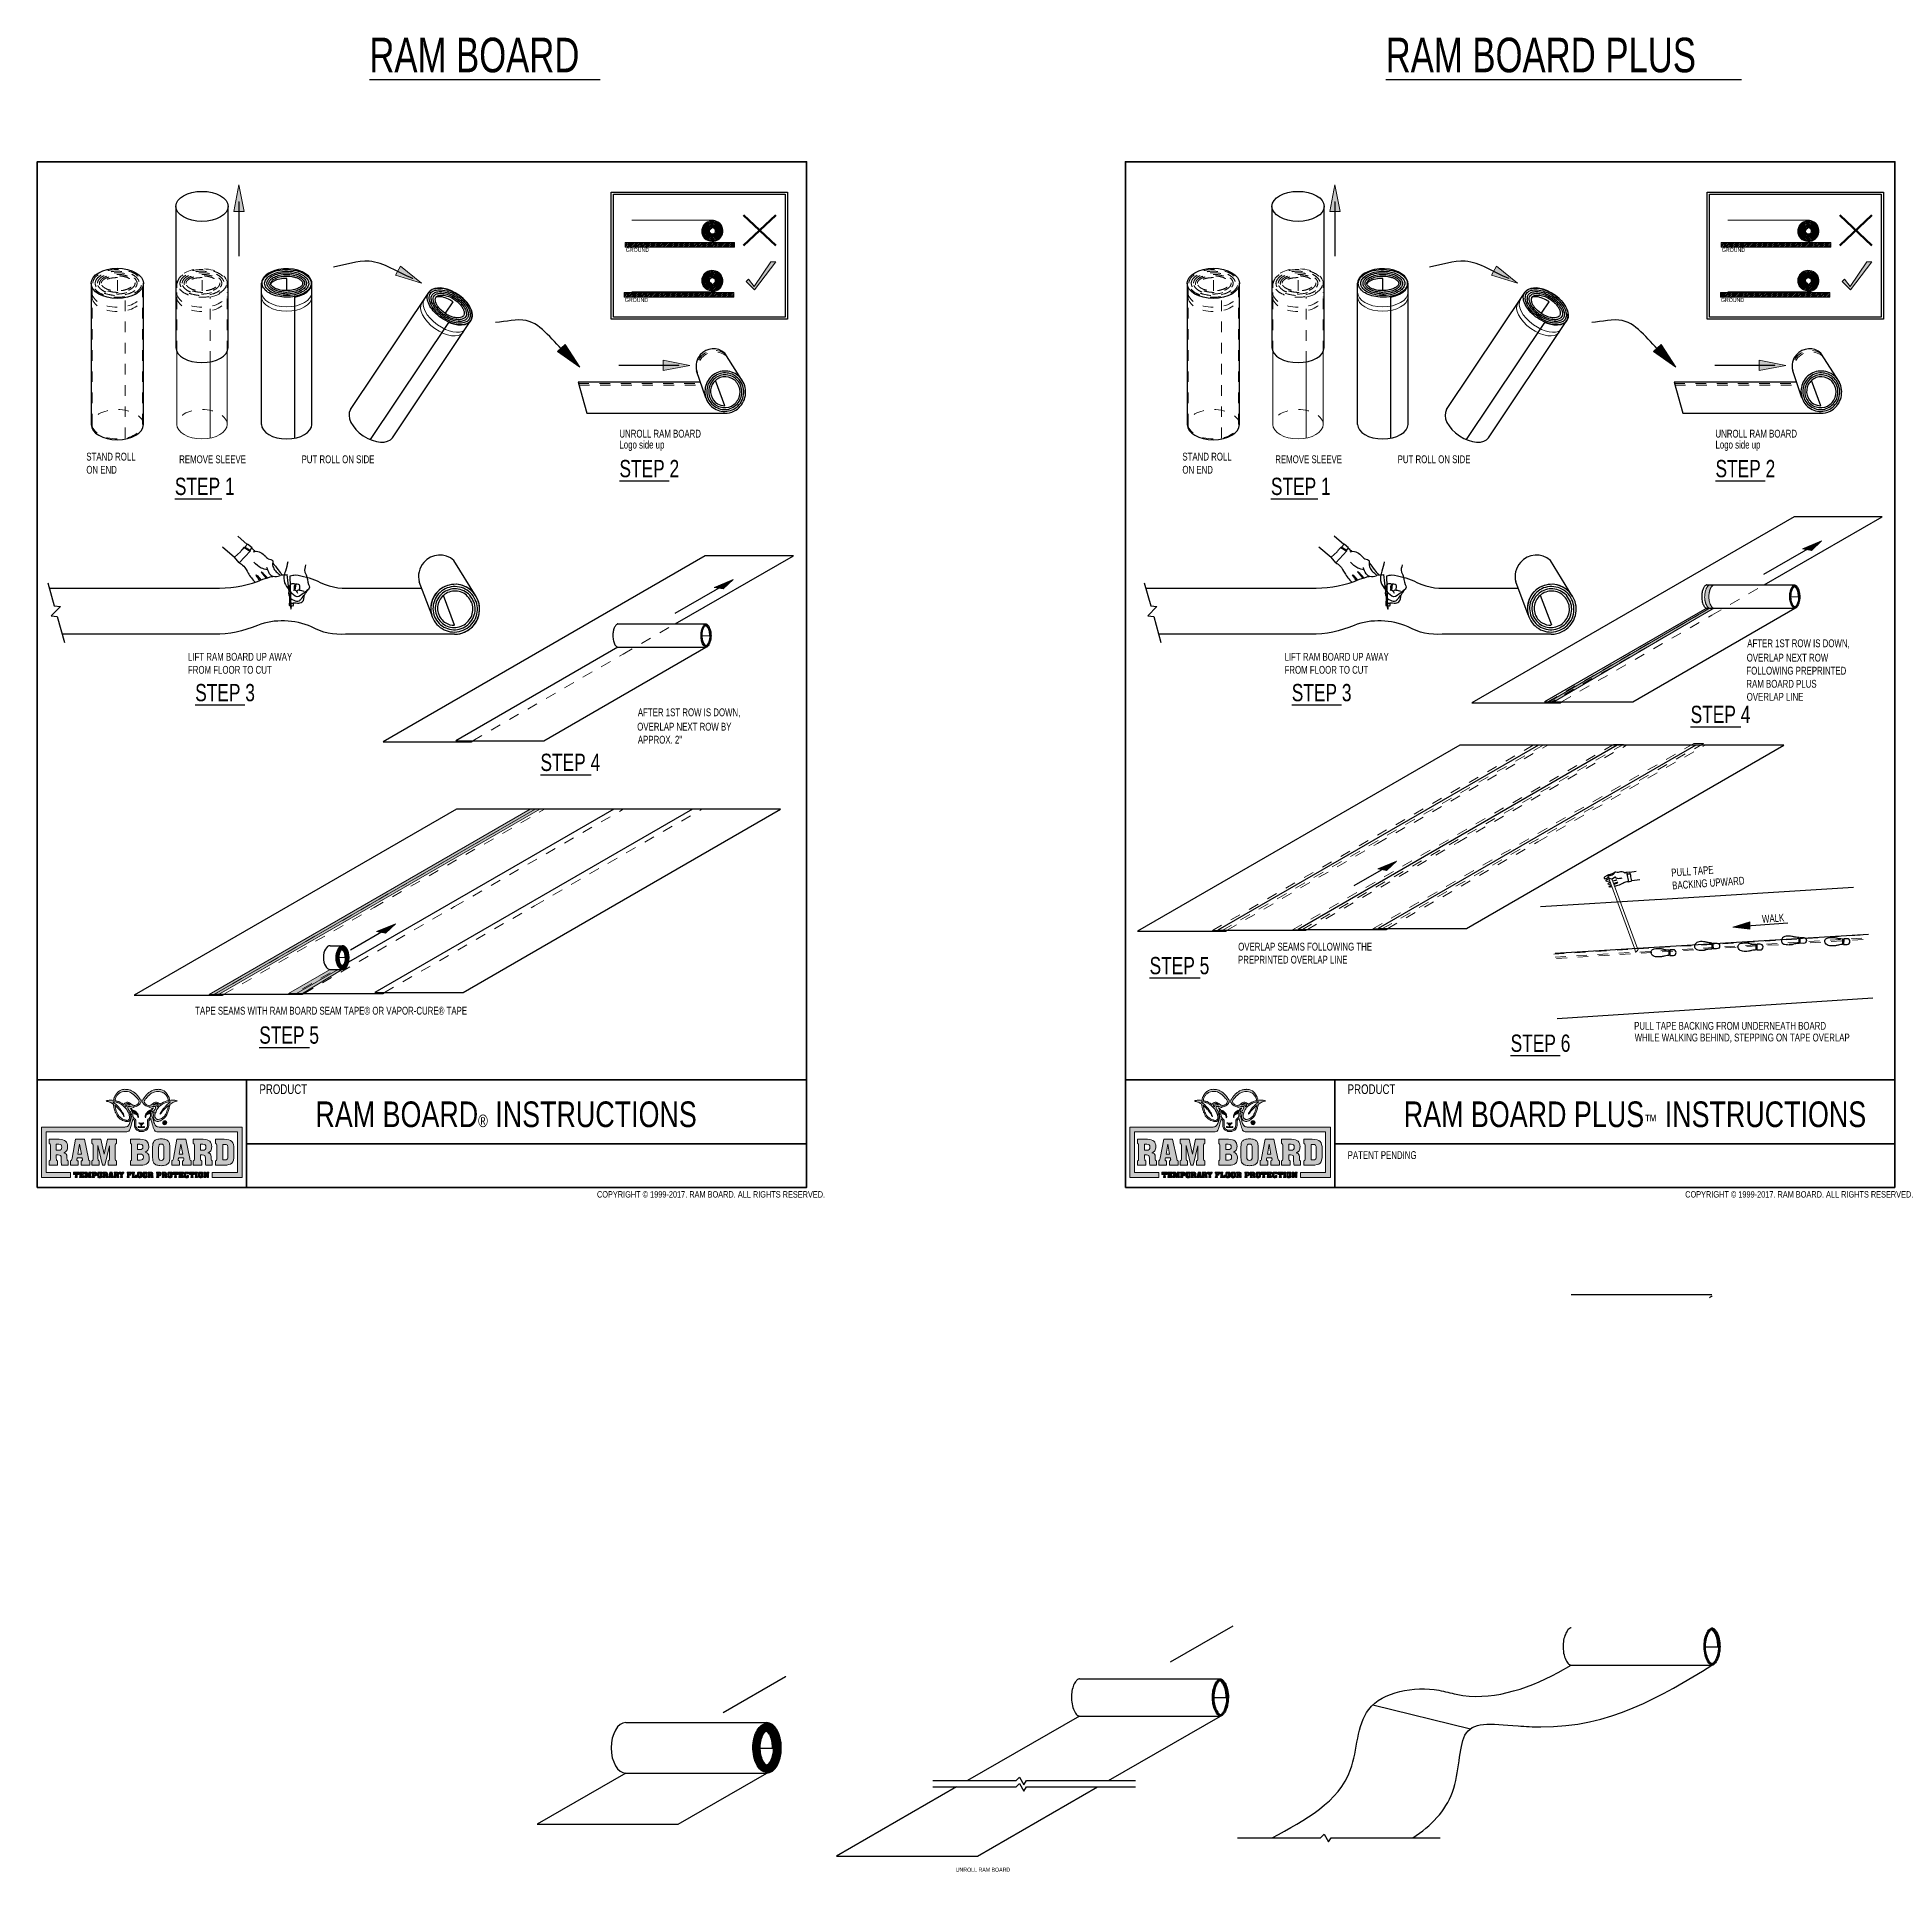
# Model space of a CAD drawing. Header units: inches. Extents: x -9 to 49, y -7 to 10.3.
# Drawn here: x 1.87 to 19.41, y -7 to 10.33 of the extents above; entities that cross this region are included whole.
import ezdxf

# ---------------------------------------------------------------- set-up
doc = ezdxf.new("R2010")
doc.units = ezdxf.units.IN
doc.header["$MEASUREMENT"] = 0
for name, pattern in [('AI-Linetype-1', [0.048611, 0.027778, -0.020833]), ('AI-Linetype-100', [0.048611, 0.027778, -0.020833]), ('AI-Linetype-101', [0.048611, 0.027778, -0.020833]), ('AI-Linetype-102', [0.048611, 0.027778, -0.020833]), ('AI-Linetype-103', [0.048611, 0.027778, -0.020833]), ('AI-Linetype-104', [0.048611, 0.027778, -0.020833]), ('AI-Linetype-105', [0.048611, 0.027778, -0.020833]), ('AI-Linetype-106', [0.048611, 0.027778, -0.020833]), ('AI-Linetype-107', [0.048611, 0.027778, -0.020833]), ('AI-Linetype-108', [0.048611, 0.027778, -0.020833]), ('AI-Linetype-109', [0.048611, 0.027778, -0.020833]), ('AI-Linetype-110', [0.048611, 0.027778, -0.020833]), ('AI-Linetype-111', [0.048611, 0.027778, -0.020833]), ('AI-Linetype-112', [0.048611, 0.027778, -0.020833]), ('AI-Linetype-113', [0.048611, 0.027778, -0.020833]), ('AI-Linetype-114', [0.048611, 0.027778, -0.020833]), ('AI-Linetype-115', [0.048611, 0.027778, -0.020833]), ('AI-Linetype-116', [0.048611, 0.027778, -0.020833]), ('AI-Linetype-117', [0.048611, 0.027778, -0.020833]), ('AI-Linetype-118', [0.048611, 0.027778, -0.020833]), ('AI-Linetype-119', [0.048611, 0.027778, -0.020833]), ('AI-Linetype-120', [0.048611, 0.027778, -0.020833]), ('AI-Linetype-121', [0.048611, 0.027778, -0.020833]), ('AI-Linetype-122', [0.048611, 0.027778, -0.020833]), ('AI-Linetype-123', [0.048611, 0.027778, -0.020833]), ('AI-Linetype-124', [0.048611, 0.027778, -0.020833]), ('AI-Linetype-125', [0.048611, 0.027778, -0.020833]), ('AI-Linetype-126', [0.048611, 0.027778, -0.020833]), ('AI-Linetype-127', [0.048611, 0.027778, -0.020833]), ('AI-Linetype-128', [0.048611, 0.027778, -0.020833]), ('AI-Linetype-15', [0.048611, 0.027778, -0.020833]), ('AI-Linetype-16', [0.048611, 0.027778, -0.020833]), ('AI-Linetype-17', [0.048611, 0.027778, -0.020833]), ('AI-Linetype-18', [0.048611, 0.027778, -0.020833]), ('AI-Linetype-19', [0.048611, 0.027778, -0.020833]), ('AI-Linetype-2', [0.048611, 0.027778, -0.020833]), ('AI-Linetype-20', [0.048611, 0.027778, -0.020833]), ('AI-Linetype-21', [0.048611, 0.027778, -0.020833]), ('AI-Linetype-22', [0.048611, 0.027778, -0.020833]), ('AI-Linetype-23', [0.048611, 0.027778, -0.020833]), ('AI-Linetype-24', [0.048611, 0.027778, -0.020833]), ('AI-Linetype-25', [0.048611, 0.027778, -0.020833]), ('AI-Linetype-26', [0.048611, 0.027778, -0.020833]), ('AI-Linetype-27', [0.048611, 0.027778, -0.020833]), ('AI-Linetype-28', [0.048611, 0.027778, -0.020833]), ('AI-Linetype-29', [0.048611, 0.027778, -0.020833]), ('AI-Linetype-30', [0.048611, 0.027778, -0.020833]), ('AI-Linetype-31', [0.048611, 0.027778, -0.020833]), ('AI-Linetype-32', [0.048611, 0.027778, -0.020833]), ('AI-Linetype-33', [0.048611, 0.027778, -0.020833]), ('AI-Linetype-34', [0.048611, 0.027778, -0.020833]), ('AI-Linetype-35', [0.048611, 0.027778, -0.020833]), ('AI-Linetype-36', [0.048611, 0.027778, -0.020833]), ('AI-Linetype-37', [0.048611, 0.027778, -0.020833]), ('AI-Linetype-38', [0.048611, 0.027778, -0.020833]), ('AI-Linetype-39', [0.048611, 0.027778, -0.020833]), ('AI-Linetype-40', [0.048611, 0.027778, -0.020833]), ('AI-Linetype-41', [0.048611, 0.027778, -0.020833]), ('AI-Linetype-42', [0.048611, 0.027778, -0.020833]), ('AI-Linetype-43', [0.048611, 0.027778, -0.020833]), ('AI-Linetype-44', [0.048611, 0.027778, -0.020833]), ('AI-Linetype-45', [0.048611, 0.027778, -0.020833]), ('AI-Linetype-46', [0.048611, 0.027778, -0.020833]), ('AI-Linetype-47', [0.048611, 0.027778, -0.020833]), ('AI-Linetype-48', [0.048611, 0.027778, -0.020833]), ('AI-Linetype-49', [0.048611, 0.027778, -0.020833]), ('AI-Linetype-50', [0.048611, 0.027778, -0.020833]), ('AI-Linetype-51', [0.048611, 0.027778, -0.020833]), ('AI-Linetype-66', [0.048611, 0.027778, -0.020833]), ('AI-Linetype-67', [0.048611, 0.027778, -0.020833]), ('AI-Linetype-68', [0.048611, 0.027778, -0.020833]), ('AI-Linetype-69', [0.048611, 0.027778, -0.020833]), ('AI-Linetype-70', [0.048611, 0.027778, -0.020833]), ('AI-Linetype-71', [0.048611, 0.027778, -0.020833]), ('AI-Linetype-72', [0.048611, 0.027778, -0.020833]), ('AI-Linetype-73', [0.048611, 0.027778, -0.020833]), ('AI-Linetype-87', [0.048611, 0.027778, -0.020833]), ('AI-Linetype-88', [0.048611, 0.027778, -0.020833]), ('AI-Linetype-89', [0.048611, 0.027778, -0.020833]), ('AI-Linetype-90', [0.048611, 0.027778, -0.020833]), ('AI-Linetype-91', [0.048611, 0.027778, -0.020833]), ('AI-Linetype-92', [0.048611, 0.027778, -0.020833]), ('AI-Linetype-93', [0.048611, 0.027778, -0.020833]), ('AI-Linetype-94', [0.048611, 0.027778, -0.020833]), ('AI-Linetype-95', [0.048611, 0.027778, -0.020833]), ('AI-Linetype-96', [0.048611, 0.027778, -0.020833]), ('AI-Linetype-97', [0.048611, 0.027778, -0.020833]), ('AI-Linetype-98', [0.048611, 0.027778, -0.020833]), ('AI-Linetype-99', [0.048611, 0.027778, -0.020833])]:
    doc.linetypes.add(name, pattern=pattern)
for name, color, linetype in [('A-Anno-Titl', 7, 'Continuous'), ('A-Anno-Titl-Bdry', 7, 'Continuous'), ('A-Anno-Titl-Note', 7, 'Continuous'), ('A-Anno-Titl-Otln', 7, 'Continuous'), ('A-ANNO-TXT', 7, 'Continuous'), ('A-LINE-HIDDEN', 7, 'Continuous'), ('A-LINE-HVY', 7, 'Continuous'), ('A-LINE-LIGHT', 7, 'Continuous'), ('A-LINE-SCREEN', 7, 'Continuous'), ('G-Anno-Nplt', 7, 'Continuous')]:
    doc.layers.add(name, color=color, linetype=linetype)

msp = doc.modelspace()

# ---------------------------------------------------------------- texts
at = {"layer": 'A-Anno-Titl', "color": 7, "char_height": 0.24223, "attachment_point": 7}
for s, insert in [('\\fArial|b0|i0|c0|p34;\\W0.75;RAM BOARD\\H0.118;®\\H0.242232; INSTRUCTIONS', (4.495, 0.029)), ('\\fArial|b0|i0|c0|p34;\\W0.75;RAM BOARD PLUS\\H0.118;™\\H0.242232; INSTRUCTIONS', (14.774, 0.029))]:
    msp.add_mtext(s, dxfattribs=dict(at, insert=insert))
at = {"layer": 'A-ANNO-TXT', "color": 7, "attachment_point": 7}
for s, insert, char_height in [('\\fMyriad Pro|b0|i0|c0|p34;\\W0.75;STEP 2', (7.366, 6.169), 0.16331), ('\\fMyriad Pro|b0|i0|c0|p34;\\W0.75;STEP 2', (17.718, 6.169), 0.16331), ('\\fMyriad Pro|b0|i0|c0|p34;\\W0.75;STEP 1', (3.167, 6.001), 0.16331), ('\\fMyriad Pro|b0|i0|c0|p34;\\W0.75;STEP 1', (13.519, 6.001), 0.16331), ('\\fMyriad Pro|b0|i0|c0|p34;\\W0.75;STEP 3', (3.359, 4.053), 0.16331), ('\\fMyriad Pro|b0|i0|c0|p34;\\W0.75;STEP 3', (13.716, 4.053), 0.16331), ('\\fMyriad Pro|b0|i0|c0|p34;\\W0.75;STEP 4', (17.483, 3.847), 0.16331), ('\\fMyriad Pro|b0|i0|c0|p34;\\W0.75;STEP 4', (6.62, 3.394), 0.16331), ('\\fMyriad Pro|b0|i0|c0|p34;\\W0.75;TAPE SEAMS WITH RAM BOARD SEAM TAPE® OR VAPOR-CURE® TAPE', (3.359, 1.094), 0.07391), ('\\fMyriad Pro|b0|i0|c0|p34;\\W0.75;STEP 5', (3.964, 0.818), 0.16331)]:
    msp.add_mtext(s, dxfattribs=dict(at, insert=insert, char_height=char_height))

# ---------------------------------------------------------------- blocks, each defined once
blk = doc.blocks.new('block 2')
at = {"layer": 'A-LINE-SCREEN'}
h = blk.add_hatch(color=8, dxfattribs=at)
h.paths.add_polyline_path([(4.748, 1.522), (4.708, 1.522), (4.316, 1.296), (4.373, 1.296)])
h.paths.add_polyline_path([(4.708, 1.522), (4.635, 1.522), (4.242, 1.296), (4.316, 1.296)])
at = {"layer": 'A-LINE-SCREEN', "lineweight": 0}
for points in [[(4.708, 1.522), (4.635, 1.522), (4.242, 1.296), (4.316, 1.296), (4.708, 1.522), (4.708, 1.522)], [(4.748, 1.522), (4.708, 1.522), (4.316, 1.296), (4.373, 1.296), (4.748, 1.522), (4.748, 1.522)]]:
    blk.add_lwpolyline(points, dxfattribs=at)
blk = doc.blocks.new('block 3')
at = {"layer": 'A-LINE-SCREEN'}
h = blk.add_hatch(color=8, dxfattribs=at)
h.paths.add_polyline_path([(3.585, 1.287), (6.613, 3.035), (6.569, 3.035), (3.541, 1.287)])
h.paths.add_polyline_path([(6.569, 3.035), (6.523, 3.035), (3.49, 1.284), (3.536, 1.284)])
at = {"layer": 'A-LINE-SCREEN', "lineweight": 0}
for points in [[(6.569, 3.035), (6.523, 3.035), (3.49, 1.284), (3.536, 1.284), (6.569, 3.035)], [(3.585, 1.287), (6.613, 3.035), (6.569, 3.035), (3.541, 1.287), (3.585, 1.287)]]:
    blk.add_lwpolyline(points, dxfattribs=at)
blk = doc.blocks.new('block 4')
at = {"layer": 'A-LINE-SCREEN', "lineweight": 0}
for points in [[(18.797, 7.872), (18.797, 7.917), (17.764, 7.917), (17.764, 7.872), (18.797, 7.872)], [(17.764, 7.908), (17.773, 7.917)], [(17.764, 7.891), (17.79, 7.917)], [(17.764, 7.874), (17.806, 7.917)], [(17.778, 7.872), (17.823, 7.917)], [(17.795, 7.872), (17.84, 7.917)], [(17.811, 7.872), (17.857, 7.917)], [(17.828, 7.872), (17.873, 7.917)], [(17.845, 7.872), (17.89, 7.917)], [(17.862, 7.872), (17.907, 7.917)], [(17.878, 7.872), (17.924, 7.917)], [(17.895, 7.872), (17.94, 7.917)], [(17.912, 7.872), (17.957, 7.917)], [(17.928, 7.872), (17.974, 7.917)], [(17.945, 7.872), (17.99, 7.917)], [(17.962, 7.872), (18.007, 7.917)], [(17.979, 7.872), (18.024, 7.917)], [(17.995, 7.872), (18.041, 7.917)], [(18.012, 7.872), (18.057, 7.917)], [(18.029, 7.872), (18.074, 7.917)], [(18.045, 7.872), (18.091, 7.917)], [(18.062, 7.872), (18.107, 7.917)], [(18.079, 7.872), (18.124, 7.917)], [(18.096, 7.872), (18.141, 7.917)], [(18.112, 7.872), (18.158, 7.917)], [(18.129, 7.872), (18.174, 7.917)], [(18.146, 7.872), (18.191, 7.917)], [(18.163, 7.872), (18.208, 7.917)], [(18.179, 7.872), (18.225, 7.917)], [(18.196, 7.872), (18.241, 7.917)], [(18.213, 7.872), (18.258, 7.917)], [(18.229, 7.872), (18.275, 7.917)], [(18.246, 7.872), (18.291, 7.917)], [(18.263, 7.872), (18.308, 7.917)], [(18.28, 7.872), (18.325, 7.917)], [(18.296, 7.872), (18.342, 7.917)], [(18.313, 7.872), (18.358, 7.917)], [(18.33, 7.872), (18.375, 7.917)], [(18.347, 7.872), (18.392, 7.917)], [(18.363, 7.872), (18.409, 7.917)], [(18.38, 7.872), (18.425, 7.917)], [(18.397, 7.872), (18.442, 7.917)], [(18.413, 7.872), (18.459, 7.917)], [(18.43, 7.872), (18.475, 7.917)], [(18.447, 7.872), (18.492, 7.917)], [(18.464, 7.872), (18.509, 7.917)], [(18.48, 7.872), (18.526, 7.917)], [(18.497, 7.872), (18.542, 7.917)], [(18.514, 7.872), (18.559, 7.917)], [(18.53, 7.872), (18.576, 7.917)], [(18.547, 7.872), (18.592, 7.917)], [(18.564, 7.872), (18.609, 7.917)], [(18.581, 7.872), (18.626, 7.917)], [(18.597, 7.872), (18.643, 7.917)], [(18.614, 7.872), (18.659, 7.917)], [(18.631, 7.872), (18.676, 7.917)], [(18.648, 7.872), (18.693, 7.917)], [(18.664, 7.872), (18.71, 7.917)], [(18.681, 7.872), (18.726, 7.917)], [(18.698, 7.872), (18.743, 7.917)], [(18.714, 7.872), (18.76, 7.917)], [(18.731, 7.872), (18.776, 7.917)], [(18.748, 7.872), (18.793, 7.917)], [(18.765, 7.872), (18.797, 7.904)], [(18.781, 7.872), (18.797, 7.887)]]:
    blk.add_lwpolyline(points, dxfattribs=at)
blk = doc.blocks.new('block 5')
at = {"layer": 'A-LINE-SCREEN', "color": 8, "lineweight": 25}
blk.add_lwpolyline([(17.764, 7.917), (18.797, 7.917)], dxfattribs=at)
blk = doc.blocks.new('block 6')
at = {"layer": 'A-LINE-SCREEN', "lineweight": 0}
for points in [[(18.806, 8.345), (18.806, 8.39), (17.772, 8.39), (17.772, 8.345), (18.806, 8.345)], [(17.772, 8.381), (17.782, 8.39)], [(17.772, 8.364), (17.799, 8.39)], [(17.772, 8.348), (17.815, 8.39)], [(17.787, 8.345), (17.832, 8.39)], [(17.803, 8.345), (17.849, 8.39)], [(17.82, 8.345), (17.865, 8.39)], [(17.837, 8.345), (17.882, 8.39)], [(17.854, 8.345), (17.899, 8.39)], [(17.87, 8.345), (17.916, 8.39)], [(17.887, 8.345), (17.932, 8.39)], [(17.904, 8.345), (17.949, 8.39)], [(17.921, 8.345), (17.966, 8.39)], [(17.937, 8.345), (17.983, 8.39)], [(17.954, 8.345), (17.999, 8.39)], [(17.971, 8.345), (18.016, 8.39)], [(17.987, 8.345), (18.033, 8.39)], [(18.004, 8.345), (18.049, 8.39)], [(18.021, 8.345), (18.066, 8.39)], [(18.038, 8.345), (18.083, 8.39)], [(18.054, 8.345), (18.1, 8.39)], [(18.071, 8.345), (18.116, 8.39)], [(18.088, 8.345), (18.133, 8.39)], [(18.105, 8.345), (18.15, 8.39)], [(18.121, 8.345), (18.166, 8.39)], [(18.138, 8.345), (18.183, 8.39)], [(18.155, 8.345), (18.2, 8.39)], [(18.171, 8.345), (18.217, 8.39)], [(18.188, 8.345), (18.233, 8.39)], [(18.205, 8.345), (18.25, 8.39)], [(18.222, 8.345), (18.267, 8.39)], [(18.238, 8.345), (18.284, 8.39)], [(18.255, 8.345), (18.3, 8.39)], [(18.272, 8.345), (18.317, 8.39)], [(18.288, 8.345), (18.334, 8.39)], [(18.305, 8.345), (18.35, 8.39)], [(18.322, 8.345), (18.367, 8.39)], [(18.339, 8.345), (18.384, 8.39)], [(18.355, 8.345), (18.401, 8.39)], [(18.372, 8.345), (18.417, 8.39)], [(18.389, 8.345), (18.434, 8.39)], [(18.406, 8.345), (18.451, 8.39)], [(18.422, 8.345), (18.468, 8.39)], [(18.439, 8.345), (18.484, 8.39)], [(18.456, 8.345), (18.501, 8.39)], [(18.472, 8.345), (18.518, 8.39)], [(18.489, 8.345), (18.534, 8.39)], [(18.506, 8.345), (18.551, 8.39)], [(18.523, 8.345), (18.568, 8.39)], [(18.539, 8.345), (18.585, 8.39)], [(18.556, 8.345), (18.601, 8.39)], [(18.573, 8.345), (18.618, 8.39)], [(18.589, 8.345), (18.635, 8.39)], [(18.606, 8.345), (18.651, 8.39)], [(18.623, 8.345), (18.668, 8.39)], [(18.64, 8.345), (18.685, 8.39)], [(18.656, 8.345), (18.702, 8.39)], [(18.673, 8.345), (18.718, 8.39)], [(18.69, 8.345), (18.735, 8.39)], [(18.707, 8.345), (18.752, 8.39)], [(18.723, 8.345), (18.769, 8.39)], [(18.74, 8.345), (18.785, 8.39)], [(18.757, 8.345), (18.802, 8.39)], [(18.773, 8.345), (18.806, 8.377)], [(18.79, 8.345), (18.806, 8.36)]]:
    blk.add_lwpolyline(points, dxfattribs=at)
blk = doc.blocks.new('block 7')
at = {"layer": 'A-LINE-SCREEN', "color": 8, "lineweight": 25}
blk.add_lwpolyline([(17.772, 8.39), (18.806, 8.39)], dxfattribs=at)
blk = doc.blocks.new('block 8')
at = {"layer": 'A-LINE-SCREEN', "lineweight": 0}
for points in [[(8.445, 7.872), (8.445, 7.917), (7.411, 7.917), (7.411, 7.872), (8.445, 7.872)], [(7.411, 7.908), (7.421, 7.917)], [(7.411, 7.891), (7.438, 7.917)], [(7.411, 7.874), (7.454, 7.917)], [(7.426, 7.872), (7.471, 7.917)], [(7.443, 7.872), (7.488, 7.917)], [(7.459, 7.872), (7.505, 7.917)], [(7.476, 7.872), (7.521, 7.917)], [(7.493, 7.872), (7.538, 7.917)], [(7.509, 7.872), (7.555, 7.917)], [(7.526, 7.872), (7.571, 7.917)], [(7.543, 7.872), (7.588, 7.917)], [(7.56, 7.872), (7.605, 7.917)], [(7.576, 7.872), (7.622, 7.917)], [(7.593, 7.872), (7.638, 7.917)], [(7.61, 7.872), (7.655, 7.917)], [(7.626, 7.872), (7.672, 7.917)], [(7.643, 7.872), (7.688, 7.917)], [(7.66, 7.872), (7.705, 7.917)], [(7.677, 7.872), (7.722, 7.917)], [(7.693, 7.872), (7.739, 7.917)], [(7.71, 7.872), (7.755, 7.917)], [(7.727, 7.872), (7.772, 7.917)], [(7.744, 7.872), (7.789, 7.917)], [(7.76, 7.872), (7.806, 7.917)], [(7.777, 7.872), (7.822, 7.917)], [(7.794, 7.872), (7.839, 7.917)], [(7.81, 7.872), (7.856, 7.917)], [(7.827, 7.872), (7.872, 7.917)], [(7.844, 7.872), (7.889, 7.917)], [(7.861, 7.872), (7.906, 7.917)], [(7.877, 7.872), (7.923, 7.917)], [(7.894, 7.872), (7.939, 7.917)], [(7.911, 7.872), (7.956, 7.917)], [(7.928, 7.872), (7.973, 7.917)], [(7.944, 7.872), (7.99, 7.917)], [(7.961, 7.872), (8.006, 7.917)], [(7.978, 7.872), (8.023, 7.917)], [(7.994, 7.872), (8.04, 7.917)], [(8.011, 7.872), (8.056, 7.917)], [(8.028, 7.872), (8.073, 7.917)], [(8.045, 7.872), (8.09, 7.917)], [(8.061, 7.872), (8.107, 7.917)], [(8.078, 7.872), (8.123, 7.917)], [(8.095, 7.872), (8.14, 7.917)], [(8.111, 7.872), (8.157, 7.917)], [(8.128, 7.872), (8.173, 7.917)], [(8.145, 7.872), (8.19, 7.917)], [(8.162, 7.872), (8.207, 7.917)], [(8.178, 7.872), (8.224, 7.917)], [(8.195, 7.872), (8.24, 7.917)], [(8.212, 7.872), (8.257, 7.917)], [(8.229, 7.872), (8.274, 7.917)], [(8.245, 7.872), (8.291, 7.917)], [(8.262, 7.872), (8.307, 7.917)], [(8.279, 7.872), (8.324, 7.917)], [(8.295, 7.872), (8.341, 7.917)], [(8.312, 7.872), (8.357, 7.917)], [(8.329, 7.872), (8.374, 7.917)], [(8.346, 7.872), (8.391, 7.917)], [(8.362, 7.872), (8.408, 7.917)], [(8.379, 7.872), (8.424, 7.917)], [(8.396, 7.872), (8.441, 7.917)], [(8.412, 7.872), (8.445, 7.904)], [(8.429, 7.872), (8.445, 7.887)]]:
    blk.add_lwpolyline(points, dxfattribs=at)
blk = doc.blocks.new('block 9')
at = {"layer": 'A-LINE-SCREEN', "color": 8, "lineweight": 25}
blk.add_lwpolyline([(7.411, 7.917), (8.445, 7.917)], dxfattribs=at)
blk = doc.blocks.new('block 10')
at = {"layer": 'A-LINE-SCREEN', "lineweight": 0}
for points in [[(8.453, 8.345), (8.453, 8.39), (7.42, 8.39), (7.42, 8.345), (8.453, 8.345)], [(7.42, 8.381), (7.43, 8.39)], [(7.42, 8.364), (7.446, 8.39)], [(7.42, 8.348), (7.463, 8.39)], [(7.435, 8.345), (7.48, 8.39)], [(7.451, 8.345), (7.497, 8.39)], [(7.468, 8.345), (7.513, 8.39)], [(7.485, 8.345), (7.53, 8.39)], [(7.502, 8.345), (7.547, 8.39)], [(7.518, 8.345), (7.564, 8.39)], [(7.535, 8.345), (7.58, 8.39)], [(7.552, 8.345), (7.597, 8.39)], [(7.568, 8.345), (7.614, 8.39)], [(7.585, 8.345), (7.63, 8.39)], [(7.602, 8.345), (7.647, 8.39)], [(7.619, 8.345), (7.664, 8.39)], [(7.635, 8.345), (7.681, 8.39)], [(7.652, 8.345), (7.697, 8.39)], [(7.669, 8.345), (7.714, 8.39)], [(7.685, 8.345), (7.731, 8.39)], [(7.702, 8.345), (7.747, 8.39)], [(7.719, 8.345), (7.764, 8.39)], [(7.736, 8.345), (7.781, 8.39)], [(7.752, 8.345), (7.798, 8.39)], [(7.769, 8.345), (7.814, 8.39)], [(7.786, 8.345), (7.831, 8.39)], [(7.803, 8.345), (7.848, 8.39)], [(7.819, 8.345), (7.865, 8.39)], [(7.836, 8.345), (7.881, 8.39)], [(7.853, 8.345), (7.898, 8.39)], [(7.869, 8.345), (7.915, 8.39)], [(7.886, 8.345), (7.931, 8.39)], [(7.903, 8.345), (7.948, 8.39)], [(7.92, 8.345), (7.965, 8.39)], [(7.936, 8.345), (7.982, 8.39)], [(7.953, 8.345), (7.998, 8.39)], [(7.97, 8.345), (8.015, 8.39)], [(7.987, 8.345), (8.032, 8.39)], [(8.003, 8.345), (8.049, 8.39)], [(8.02, 8.345), (8.065, 8.39)], [(8.037, 8.345), (8.082, 8.39)], [(8.053, 8.345), (8.099, 8.39)], [(8.07, 8.345), (8.115, 8.39)], [(8.087, 8.345), (8.132, 8.39)], [(8.104, 8.345), (8.149, 8.39)], [(8.12, 8.345), (8.166, 8.39)], [(8.137, 8.345), (8.182, 8.39)], [(8.154, 8.345), (8.199, 8.39)], [(8.17, 8.345), (8.216, 8.39)], [(8.187, 8.345), (8.232, 8.39)], [(8.204, 8.345), (8.249, 8.39)], [(8.221, 8.345), (8.266, 8.39)], [(8.237, 8.345), (8.283, 8.39)], [(8.254, 8.345), (8.299, 8.39)], [(8.271, 8.345), (8.316, 8.39)], [(8.288, 8.345), (8.333, 8.39)], [(8.304, 8.345), (8.35, 8.39)], [(8.321, 8.345), (8.366, 8.39)], [(8.338, 8.345), (8.383, 8.39)], [(8.354, 8.345), (8.4, 8.39)], [(8.371, 8.345), (8.416, 8.39)], [(8.388, 8.345), (8.433, 8.39)], [(8.405, 8.345), (8.45, 8.39)], [(8.421, 8.345), (8.453, 8.377)], [(8.438, 8.345), (8.453, 8.36)]]:
    blk.add_lwpolyline(points, dxfattribs=at)
blk = doc.blocks.new('block 11')
at = {"layer": 'A-LINE-SCREEN', "color": 8, "lineweight": 25}
blk.add_lwpolyline([(7.42, 8.39), (8.453, 8.39)], dxfattribs=at)
blk = doc.blocks.new('block 16')
at = {"layer": 'A-LINE-SCREEN', "color": 8, "lineweight": 25}
blk.add_open_spline([(3.616, 5.514), (3.616, 5.514), (3.731, 5.416), (3.731, 5.416), (3.731, 5.416), (3.788, 5.466), (3.788, 5.466), (3.792, 5.475), (3.798, 5.483), (3.805, 5.49), (3.805, 5.49), (3.826, 5.512), (3.826, 5.512)], degree=3, knots=[0, 0, 0, 0, 1, 1, 1, 2, 2, 2, 3, 3, 3, 4, 4, 4, 4], dxfattribs=at)
blk = doc.blocks.new('block 17')
at = {"layer": 'A-LINE-SCREEN', "color": 8, "lineweight": 25}
blk.add_lwpolyline([(3.873, 5.483), (3.88, 5.477), (3.775, 5.363), (3.731, 5.416)], dxfattribs=at)
blk = doc.blocks.new('block 18')
at = {"layer": 'A-LINE-SCREEN', "color": 8, "lineweight": 25}
blk.add_lwpolyline([(3.851, 5.537), (3.761, 5.614)], dxfattribs=at)
blk = doc.blocks.new('block 19')
at = {"layer": 'A-LINE-SCREEN', "color": 8, "lineweight": 25}
blk.add_open_spline([(3.893, 5.501), (3.904, 5.492), (3.914, 5.482), (3.923, 5.471)], degree=3, dxfattribs=at)
blk = doc.blocks.new('block 20')
at = {"layer": 'A-LINE-SCREEN', "color": 8, "lineweight": 25}
blk.add_open_spline([(3.91, 5.468), (3.914, 5.469), (3.919, 5.471), (3.923, 5.471), (3.959, 5.478), (3.996, 5.452), (4.022, 5.425), (4.03, 5.416), (4.037, 5.407), (4.049, 5.401), (4.064, 5.394), (4.087, 5.393), (4.091, 5.381), (4.094, 5.375), (4.09, 5.365), (4.089, 5.355), (4.088, 5.337), (4.095, 5.321), (4.103, 5.307), (4.111, 5.294), (4.12, 5.282), (4.134, 5.27), (4.145, 5.261), (4.16, 5.251), (4.16, 5.244), (4.16, 5.234), (4.132, 5.228), (4.112, 5.23), (4.063, 5.234), (4.05, 5.277), (4.036, 5.32)], degree=3, knots=[0, 0, 0, 0, 1, 1, 1, 2, 2, 2, 3, 3, 3, 4, 4, 4, 5, 5, 5, 6, 6, 6, 7, 7, 7, 8, 8, 8, 9, 9, 9, 10, 10, 10, 10], dxfattribs=at)
blk = doc.blocks.new('block 21')
at = {"layer": 'A-LINE-SCREEN', "color": 8, "lineweight": 25}
blk.add_open_spline([(4.043, 5.298), (4.022, 5.301), (4.001, 5.305), (3.982, 5.313), (3.956, 5.325), (3.935, 5.347), (3.914, 5.368)], degree=3, knots=[0, 0, 0, 0, 1, 1, 1, 2, 2, 2, 2], dxfattribs=at)
blk = doc.blocks.new('block 22')
at = {"layer": 'A-LINE-SCREEN', "color": 8, "lineweight": 25}
blk.add_open_spline([(3.775, 5.363), (3.79, 5.354), (3.805, 5.345), (3.817, 5.332), (3.835, 5.314), (3.845, 5.289), (3.859, 5.266), (3.877, 5.234), (3.901, 5.207), (3.925, 5.18)], degree=3, knots=[0, 0, 0, 0, 1, 1, 1, 2, 2, 2, 3, 3, 3, 3], dxfattribs=at)
blk = doc.blocks.new('block 23')
at = {"layer": 'A-LINE-SCREEN', "color": 8, "lineweight": 25}
blk.add_open_spline([(3.969, 5.195), (3.961, 5.205), (3.954, 5.215), (3.945, 5.229), (3.941, 5.236), (3.935, 5.245), (3.934, 5.249), (3.93, 5.26), (3.955, 5.23), (3.981, 5.199)], degree=3, knots=[0, 0, 0, 0, 1, 1, 1, 2, 2, 2, 3, 3, 3, 3], dxfattribs=at)
blk = doc.blocks.new('block 24')
at = {"layer": 'A-LINE-SCREEN', "color": 8, "lineweight": 25}
blk.add_open_spline([(4.074, 5.245), (4.077, 5.241), (4.081, 5.237), (4.084, 5.233)], degree=3, dxfattribs=at)
blk = doc.blocks.new('block 25')
at = {"layer": 'A-LINE-SCREEN', "color": 8, "lineweight": 25}
blk.add_open_spline([(4.041, 5.221), (4.011, 5.25), (3.982, 5.279), (3.981, 5.277), (3.981, 5.275), (4.005, 5.246), (4.029, 5.218)], degree=3, knots=[0, 0, 0, 0, 1, 1, 1, 2, 2, 2, 2], dxfattribs=at)
blk = doc.blocks.new('block 26')
at = {"layer": 'A-LINE-SCREEN', "color": 8, "lineweight": 25}
blk.add_open_spline([(4.09, 5.362), (4.108, 5.341), (4.125, 5.319), (4.142, 5.297), (4.154, 5.281), (4.167, 5.265), (4.179, 5.248)], degree=3, knots=[0, 0, 0, 0, 1, 1, 1, 2, 2, 2, 2], dxfattribs=at)
blk = doc.blocks.new('block 27')
at = {"layer": 'A-LINE-SCREEN', "color": 8, "lineweight": 25}
blk.add_lwpolyline([(3.873, 5.483), (3.826, 5.512)], dxfattribs=at)
blk = doc.blocks.new('block 28')
at = {"layer": 'A-LINE-SCREEN', "color": 8, "lineweight": 25}
blk.add_lwpolyline([(3.822, 5.508), (3.877, 5.474)], dxfattribs=at)
blk = doc.blocks.new('block 29')
at = {"layer": 'A-LINE-SCREEN', "color": 8, "lineweight": 25}
blk.add_lwpolyline([(3.876, 5.48), (3.896, 5.505)], dxfattribs=at)
blk = doc.blocks.new('block 30')
at = {"layer": 'A-LINE-SCREEN', "color": 8, "lineweight": 25}
blk.add_lwpolyline([(3.829, 5.51), (3.853, 5.539)], dxfattribs=at)
blk = doc.blocks.new('block 31')
at = {"layer": 'A-LINE-SCREEN', "color": 8, "lineweight": 25}
blk.add_lwpolyline([(3.896, 5.505), (3.853, 5.539)], dxfattribs=at)
blk = doc.blocks.new('block 32')
at = {"layer": 'A-LINE-SCREEN', "color": 8, "lineweight": 25}
blk.add_open_spline([(4.233, 5.371), (4.227, 5.342), (4.22, 5.312), (4.211, 5.284), (4.205, 5.267), (4.199, 5.251), (4.197, 5.234), (4.193, 5.208), (4.199, 5.18), (4.211, 5.157), (4.223, 5.132), (4.241, 5.112), (4.26, 5.092)], degree=3, knots=[0, 0, 0, 0, 1, 1, 1, 2, 2, 2, 3, 3, 3, 4, 4, 4, 4], dxfattribs=at)
blk = doc.blocks.new('block 33')
at = {"layer": 'A-LINE-SCREEN', "color": 8, "lineweight": 25}
blk.add_open_spline([(4.402, 5.344), (4.395, 5.32), (4.388, 5.297), (4.395, 5.276), (4.398, 5.266), (4.404, 5.257), (4.408, 5.248), (4.421, 5.22), (4.417, 5.188), (4.43, 5.158), (4.434, 5.15), (4.439, 5.141), (4.439, 5.133), (4.438, 5.121), (4.426, 5.109), (4.415, 5.1), (4.405, 5.091), (4.395, 5.085), (4.385, 5.077), (4.366, 5.062), (4.344, 5.043), (4.322, 5.043), (4.298, 5.044), (4.273, 5.068), (4.26, 5.092), (4.253, 5.106), (4.25, 5.12), (4.252, 5.135), (4.254, 5.15), (4.261, 5.165), (4.275, 5.168), (4.285, 5.17), (4.298, 5.167), (4.3, 5.16), (4.302, 5.155), (4.295, 5.146), (4.293, 5.138), (4.291, 5.129), (4.295, 5.12), (4.293, 5.111), (4.292, 5.107), (4.29, 5.104), (4.288, 5.1)], degree=3, knots=[0, 0, 0, 0, 1, 1, 1, 2, 2, 2, 3, 3, 3, 4, 4, 4, 5, 5, 5, 6, 6, 6, 7, 7, 7, 8, 8, 8, 9, 9, 9, 10, 10, 10, 11, 11, 11, 12, 12, 12, 13, 13, 13, 14, 14, 14, 14], dxfattribs=at)
blk = doc.blocks.new('block 34')
at = {"layer": 'A-LINE-SCREEN', "color": 8, "lineweight": 25}
blk.add_open_spline([(4.292, 5.109), (4.298, 5.106), (4.305, 5.104), (4.31, 5.1), (4.317, 5.094), (4.321, 5.085), (4.325, 5.076)], degree=3, knots=[0, 0, 0, 0, 1, 1, 1, 2, 2, 2, 2], dxfattribs=at)
blk = doc.blocks.new('block 35')
at = {"layer": 'A-LINE-SCREEN', "color": 8, "lineweight": 25}
blk.add_open_spline([(4.318, 5.09), (4.321, 5.096), (4.324, 5.103), (4.329, 5.105), (4.333, 5.107), (4.338, 5.107), (4.343, 5.106), (4.358, 5.104), (4.372, 5.099), (4.385, 5.094)], degree=3, knots=[0, 0, 0, 0, 1, 1, 1, 2, 2, 2, 3, 3, 3, 3], dxfattribs=at)
blk = doc.blocks.new('block 36')
at = {"layer": 'A-LINE-SCREEN', "color": 8, "lineweight": 25}
blk.add_open_spline([(4.341, 5.106), (4.343, 5.112), (4.345, 5.117), (4.346, 5.123), (4.349, 5.133), (4.35, 5.145), (4.345, 5.152), (4.336, 5.164), (4.311, 5.166), (4.301, 5.155), (4.3, 5.154), (4.3, 5.154), (4.299, 5.153)], degree=3, knots=[0, 0, 0, 0, 1, 1, 1, 2, 2, 2, 3, 3, 3, 4, 4, 4, 4], dxfattribs=at)
blk = doc.blocks.new('block 37')
at = {"layer": 'A-LINE-SCREEN', "color": 8, "lineweight": 25}
blk.add_open_spline([(4.264, 5.086), (4.256, 5.088), (4.247, 5.089), (4.244, 5.086), (4.239, 5.082), (4.24, 5.071), (4.243, 5.062), (4.25, 5.034), (4.267, 5.019), (4.291, 5.009), (4.308, 5.002), (4.327, 4.998), (4.342, 5.005), (4.349, 5.009), (4.355, 5.015), (4.36, 5.022), (4.385, 5.05), (4.405, 5.079), (4.425, 5.109)], degree=3, knots=[0, 0, 0, 0, 1, 1, 1, 2, 2, 2, 3, 3, 3, 4, 4, 4, 5, 5, 5, 6, 6, 6, 6], dxfattribs=at)
blk = doc.blocks.new('block 38')
at = {"layer": 'A-LINE-SCREEN', "color": 8, "lineweight": 25}
blk.add_open_spline([(4.258, 5.031), (4.257, 5.011), (4.256, 4.992), (4.267, 4.985), (4.274, 4.981), (4.286, 4.984), (4.298, 4.984), (4.317, 4.985), (4.333, 4.98), (4.349, 4.984), (4.357, 4.986), (4.365, 4.99), (4.371, 4.995), (4.388, 5.009), (4.389, 5.035), (4.391, 5.06)], degree=3, knots=[0, 0, 0, 0, 1, 1, 1, 2, 2, 2, 3, 3, 3, 4, 4, 4, 5, 5, 5, 5], dxfattribs=at)
blk = doc.blocks.new('block 39')
at = {"layer": 'A-LINE-SCREEN', "color": 8, "lineweight": 25}
blk.add_open_spline([(4.252, 5.04), (4.252, 5.04), (4.247, 4.964), (4.247, 4.964), (4.247, 4.961), (4.249, 4.959), (4.252, 4.959), (4.252, 4.959), (4.281, 4.957), (4.281, 4.957), (4.285, 4.956), (4.287, 4.959), (4.288, 4.962), (4.288, 4.962), (4.288, 4.962), (4.288, 4.963), (4.288, 4.963), (4.289, 4.983), (4.289, 4.983)], degree=3, knots=[0, 0, 0, 0, 1, 1, 1, 2, 2, 2, 3, 3, 3, 4, 4, 4, 5, 5, 5, 6, 6, 6, 6], dxfattribs=at)
blk = doc.blocks.new('block 40')
at = {"layer": 'A-LINE-SCREEN', "color": 8, "lineweight": 25}
blk.add_lwpolyline([(4.304, 5.103), (4.312, 5.161)], dxfattribs=at)
blk = doc.blocks.new('block 41')
at = {"layer": 'A-LINE-SCREEN', "color": 8, "lineweight": 25}
blk.add_lwpolyline([(4.265, 4.958), (4.264, 4.927), (4.265, 4.925), (4.267, 4.927), (4.269, 4.958)], dxfattribs=at)
blk = doc.blocks.new('block 42')
at = {"layer": 'A-LINE-SCREEN', "color": 8, "lineweight": 25}
blk.add_open_spline([(13.973, 5.514), (13.973, 5.514), (14.088, 5.416), (14.088, 5.416), (14.088, 5.416), (14.145, 5.466), (14.145, 5.466), (14.15, 5.475), (14.155, 5.483), (14.162, 5.49), (14.162, 5.49), (14.183, 5.512), (14.183, 5.512)], degree=3, knots=[0, 0, 0, 0, 1, 1, 1, 2, 2, 2, 3, 3, 3, 4, 4, 4, 4], dxfattribs=at)
blk = doc.blocks.new('block 43')
at = {"layer": 'A-LINE-SCREEN', "color": 8, "lineweight": 25}
blk.add_lwpolyline([(14.23, 5.483), (14.237, 5.477), (14.132, 5.363), (14.088, 5.416)], dxfattribs=at)
blk = doc.blocks.new('block 44')
at = {"layer": 'A-LINE-SCREEN', "color": 8, "lineweight": 25}
blk.add_lwpolyline([(14.208, 5.537), (14.118, 5.614)], dxfattribs=at)
blk = doc.blocks.new('block 45')
at = {"layer": 'A-LINE-SCREEN', "color": 8, "lineweight": 25}
blk.add_open_spline([(14.25, 5.501), (14.261, 5.492), (14.271, 5.482), (14.28, 5.471)], degree=3, dxfattribs=at)
blk = doc.blocks.new('block 46')
at = {"layer": 'A-LINE-SCREEN', "color": 8, "lineweight": 25}
blk.add_open_spline([(14.267, 5.468), (14.271, 5.469), (14.276, 5.471), (14.28, 5.471), (14.316, 5.478), (14.354, 5.452), (14.379, 5.425), (14.387, 5.416), (14.394, 5.407), (14.406, 5.401), (14.421, 5.394), (14.444, 5.393), (14.448, 5.381), (14.451, 5.375), (14.447, 5.365), (14.447, 5.355), (14.445, 5.337), (14.452, 5.321), (14.46, 5.307), (14.468, 5.294), (14.477, 5.282), (14.491, 5.27), (14.502, 5.261), (14.517, 5.251), (14.517, 5.244), (14.517, 5.234), (14.489, 5.228), (14.469, 5.23), (14.42, 5.234), (14.407, 5.277), (14.393, 5.32)], degree=3, knots=[0, 0, 0, 0, 1, 1, 1, 2, 2, 2, 3, 3, 3, 4, 4, 4, 5, 5, 5, 6, 6, 6, 7, 7, 7, 8, 8, 8, 9, 9, 9, 10, 10, 10, 10], dxfattribs=at)
blk = doc.blocks.new('block 47')
at = {"layer": 'A-LINE-SCREEN', "color": 8, "lineweight": 25}
blk.add_open_spline([(14.4, 5.298), (14.379, 5.301), (14.358, 5.305), (14.34, 5.313), (14.313, 5.325), (14.292, 5.347), (14.271, 5.368)], degree=3, knots=[0, 0, 0, 0, 1, 1, 1, 2, 2, 2, 2], dxfattribs=at)
blk = doc.blocks.new('block 48')
at = {"layer": 'A-LINE-SCREEN', "color": 8, "lineweight": 25}
blk.add_open_spline([(14.132, 5.363), (14.147, 5.354), (14.162, 5.345), (14.174, 5.332), (14.192, 5.314), (14.202, 5.289), (14.216, 5.266), (14.234, 5.234), (14.258, 5.207), (14.282, 5.18)], degree=3, knots=[0, 0, 0, 0, 1, 1, 1, 2, 2, 2, 3, 3, 3, 3], dxfattribs=at)
blk = doc.blocks.new('block 49')
at = {"layer": 'A-LINE-SCREEN', "color": 8, "lineweight": 25}
blk.add_open_spline([(14.326, 5.195), (14.319, 5.205), (14.311, 5.215), (14.302, 5.229), (14.298, 5.236), (14.293, 5.245), (14.291, 5.249), (14.287, 5.26), (14.312, 5.23), (14.338, 5.199)], degree=3, knots=[0, 0, 0, 0, 1, 1, 1, 2, 2, 2, 3, 3, 3, 3], dxfattribs=at)
blk = doc.blocks.new('block 50')
at = {"layer": 'A-LINE-SCREEN', "color": 8, "lineweight": 25}
blk.add_open_spline([(14.431, 5.245), (14.434, 5.241), (14.438, 5.237), (14.441, 5.233)], degree=3, dxfattribs=at)
blk = doc.blocks.new('block 51')
at = {"layer": 'A-LINE-SCREEN', "color": 8, "lineweight": 25}
blk.add_open_spline([(14.398, 5.221), (14.369, 5.25), (14.339, 5.279), (14.338, 5.277), (14.338, 5.275), (14.362, 5.246), (14.387, 5.218)], degree=3, knots=[0, 0, 0, 0, 1, 1, 1, 2, 2, 2, 2], dxfattribs=at)
blk = doc.blocks.new('block 52')
at = {"layer": 'A-LINE-SCREEN', "color": 8, "lineweight": 25}
blk.add_open_spline([(14.448, 5.362), (14.465, 5.341), (14.482, 5.319), (14.499, 5.297), (14.511, 5.281), (14.524, 5.265), (14.536, 5.248)], degree=3, knots=[0, 0, 0, 0, 1, 1, 1, 2, 2, 2, 2], dxfattribs=at)
blk = doc.blocks.new('block 53')
at = {"layer": 'A-LINE-SCREEN', "color": 8, "lineweight": 25}
blk.add_lwpolyline([(14.23, 5.483), (14.183, 5.512)], dxfattribs=at)
blk = doc.blocks.new('block 54')
at = {"layer": 'A-LINE-SCREEN', "color": 8, "lineweight": 25}
blk.add_lwpolyline([(14.179, 5.508), (14.235, 5.474)], dxfattribs=at)
blk = doc.blocks.new('block 55')
at = {"layer": 'A-LINE-SCREEN', "color": 8, "lineweight": 25}
blk.add_lwpolyline([(14.234, 5.48), (14.253, 5.505)], dxfattribs=at)
blk = doc.blocks.new('block 56')
at = {"layer": 'A-LINE-SCREEN', "color": 8, "lineweight": 25}
blk.add_lwpolyline([(14.186, 5.51), (14.21, 5.539)], dxfattribs=at)
blk = doc.blocks.new('block 57')
at = {"layer": 'A-LINE-SCREEN', "color": 8, "lineweight": 25}
blk.add_lwpolyline([(14.253, 5.505), (14.21, 5.539)], dxfattribs=at)
blk = doc.blocks.new('block 58')
at = {"layer": 'A-LINE-SCREEN', "color": 8, "lineweight": 25}
blk.add_open_spline([(14.59, 5.371), (14.584, 5.342), (14.577, 5.312), (14.568, 5.284), (14.563, 5.267), (14.556, 5.251), (14.554, 5.234), (14.55, 5.208), (14.556, 5.18), (14.568, 5.157), (14.58, 5.132), (14.599, 5.112), (14.617, 5.092)], degree=3, knots=[0, 0, 0, 0, 1, 1, 1, 2, 2, 2, 3, 3, 3, 4, 4, 4, 4], dxfattribs=at)
blk = doc.blocks.new('block 59')
at = {"layer": 'A-LINE-SCREEN', "color": 8, "lineweight": 25}
blk.add_open_spline([(14.76, 5.344), (14.752, 5.32), (14.745, 5.297), (14.752, 5.276), (14.755, 5.266), (14.761, 5.257), (14.765, 5.248), (14.778, 5.22), (14.774, 5.188), (14.787, 5.158), (14.791, 5.15), (14.796, 5.141), (14.796, 5.133), (14.796, 5.121), (14.784, 5.109), (14.772, 5.1), (14.762, 5.091), (14.752, 5.085), (14.742, 5.077), (14.723, 5.062), (14.701, 5.043), (14.679, 5.043), (14.655, 5.044), (14.63, 5.068), (14.617, 5.092), (14.61, 5.106), (14.607, 5.12), (14.609, 5.135), (14.611, 5.15), (14.618, 5.165), (14.633, 5.168), (14.642, 5.17), (14.655, 5.167), (14.657, 5.16), (14.659, 5.155), (14.652, 5.146), (14.65, 5.138), (14.648, 5.129), (14.652, 5.12), (14.65, 5.111), (14.649, 5.107), (14.647, 5.104), (14.645, 5.1)], degree=3, knots=[0, 0, 0, 0, 1, 1, 1, 2, 2, 2, 3, 3, 3, 4, 4, 4, 5, 5, 5, 6, 6, 6, 7, 7, 7, 8, 8, 8, 9, 9, 9, 10, 10, 10, 11, 11, 11, 12, 12, 12, 13, 13, 13, 14, 14, 14, 14], dxfattribs=at)
blk = doc.blocks.new('block 60')
at = {"layer": 'A-LINE-SCREEN', "color": 8, "lineweight": 25}
blk.add_open_spline([(14.649, 5.109), (14.655, 5.106), (14.662, 5.104), (14.667, 5.1), (14.674, 5.094), (14.678, 5.085), (14.682, 5.076)], degree=3, knots=[0, 0, 0, 0, 1, 1, 1, 2, 2, 2, 2], dxfattribs=at)
blk = doc.blocks.new('block 61')
at = {"layer": 'A-LINE-SCREEN', "color": 8, "lineweight": 25}
blk.add_open_spline([(14.675, 5.09), (14.678, 5.096), (14.681, 5.103), (14.687, 5.105), (14.69, 5.107), (14.695, 5.107), (14.7, 5.106), (14.715, 5.104), (14.729, 5.099), (14.742, 5.094)], degree=3, knots=[0, 0, 0, 0, 1, 1, 1, 2, 2, 2, 3, 3, 3, 3], dxfattribs=at)
blk = doc.blocks.new('block 62')
at = {"layer": 'A-LINE-SCREEN', "color": 8, "lineweight": 25}
blk.add_open_spline([(14.698, 5.106), (14.7, 5.112), (14.702, 5.117), (14.703, 5.123), (14.706, 5.133), (14.707, 5.145), (14.702, 5.152), (14.693, 5.164), (14.668, 5.166), (14.658, 5.155), (14.657, 5.154), (14.657, 5.154), (14.656, 5.153)], degree=3, knots=[0, 0, 0, 0, 1, 1, 1, 2, 2, 2, 3, 3, 3, 4, 4, 4, 4], dxfattribs=at)
blk = doc.blocks.new('block 63')
at = {"layer": 'A-LINE-SCREEN', "color": 8, "lineweight": 25}
blk.add_open_spline([(14.621, 5.086), (14.613, 5.088), (14.605, 5.089), (14.601, 5.086), (14.596, 5.082), (14.597, 5.071), (14.6, 5.062), (14.607, 5.034), (14.625, 5.019), (14.648, 5.009), (14.665, 5.002), (14.684, 4.998), (14.699, 5.005), (14.706, 5.009), (14.712, 5.015), (14.718, 5.022), (14.742, 5.05), (14.762, 5.079), (14.782, 5.109)], degree=3, knots=[0, 0, 0, 0, 1, 1, 1, 2, 2, 2, 3, 3, 3, 4, 4, 4, 5, 5, 5, 6, 6, 6, 6], dxfattribs=at)
blk = doc.blocks.new('block 64')
at = {"layer": 'A-LINE-SCREEN', "color": 8, "lineweight": 25}
blk.add_open_spline([(14.615, 5.031), (14.614, 5.011), (14.613, 4.992), (14.624, 4.985), (14.631, 4.981), (14.643, 4.984), (14.655, 4.984), (14.674, 4.985), (14.69, 4.98), (14.707, 4.984), (14.714, 4.986), (14.722, 4.99), (14.728, 4.995), (14.745, 5.009), (14.746, 5.035), (14.748, 5.06)], degree=3, knots=[0, 0, 0, 0, 1, 1, 1, 2, 2, 2, 3, 3, 3, 4, 4, 4, 5, 5, 5, 5], dxfattribs=at)
blk = doc.blocks.new('block 65')
at = {"layer": 'A-LINE-SCREEN', "color": 8, "lineweight": 25}
blk.add_open_spline([(14.609, 5.04), (14.609, 5.04), (14.605, 4.964), (14.605, 4.964), (14.604, 4.961), (14.607, 4.959), (14.609, 4.959), (14.609, 4.959), (14.639, 4.957), (14.639, 4.957), (14.642, 4.956), (14.645, 4.959), (14.645, 4.962), (14.645, 4.962), (14.645, 4.962), (14.645, 4.963), (14.645, 4.963), (14.646, 4.983), (14.646, 4.983)], degree=3, knots=[0, 0, 0, 0, 1, 1, 1, 2, 2, 2, 3, 3, 3, 4, 4, 4, 5, 5, 5, 6, 6, 6, 6], dxfattribs=at)
blk = doc.blocks.new('block 66')
at = {"layer": 'A-LINE-SCREEN', "color": 8, "lineweight": 25}
blk.add_lwpolyline([(14.662, 5.103), (14.669, 5.161)], dxfattribs=at)
blk = doc.blocks.new('block 67')
at = {"layer": 'A-LINE-SCREEN', "color": 8, "lineweight": 25}
blk.add_lwpolyline([(14.622, 4.958), (14.621, 4.927), (14.623, 4.925), (14.625, 4.927), (14.626, 4.958)], dxfattribs=at)
blk = doc.blocks.new('block 68')
at = {"layer": 'A-LINE-SCREEN', "color": 8, "lineweight": 25}
blk.add_open_spline([(17.286, 1.654), (17.286, 1.654), (17.287, 1.708), (17.287, 1.708), (17.287, 1.708), (17.319, 1.708), (17.319, 1.708), (17.334, 1.709), (17.346, 1.697), (17.347, 1.682), (17.347, 1.667), (17.335, 1.654), (17.32, 1.654), (17.32, 1.654), (17.286, 1.654), (17.286, 1.654)], degree=3, knots=[0, 0, 0, 0, 1, 1, 1, 2, 2, 2, 3, 3, 3, 4, 4, 4, 5, 5, 5, 5], dxfattribs=at)
blk = doc.blocks.new('block 69')
at = {"layer": 'A-LINE-SCREEN', "color": 8, "lineweight": 25}
blk.add_open_spline([(17.277, 1.654), (17.277, 1.654), (17.277, 1.708), (17.277, 1.708), (17.267, 1.708), (17.256, 1.709), (17.245, 1.709), (17.239, 1.71), (17.234, 1.712), (17.228, 1.713), (17.218, 1.717), (17.207, 1.719), (17.197, 1.72), (17.178, 1.722), (17.158, 1.721), (17.139, 1.717), (17.128, 1.715), (17.119, 1.708), (17.113, 1.699), (17.108, 1.689), (17.109, 1.677), (17.114, 1.668), (17.122, 1.653), (17.137, 1.643), (17.153, 1.642), (17.172, 1.639), (17.19, 1.64), (17.209, 1.642), (17.218, 1.645), (17.228, 1.646), (17.238, 1.648), (17.245, 1.65), (17.253, 1.651), (17.261, 1.652), (17.266, 1.653), (17.272, 1.654), (17.277, 1.654)], degree=3, knots=[0, 0, 0, 0, 1, 1, 1, 2, 2, 2, 3, 3, 3, 4, 4, 4, 5, 5, 5, 6, 6, 6, 7, 7, 7, 8, 8, 8, 9, 9, 9, 10, 10, 10, 11, 11, 11, 12, 12, 12, 12], dxfattribs=at)
blk = doc.blocks.new('block 70')
at = {"layer": 'A-LINE-SCREEN', "color": 8, "lineweight": 25}
blk.add_open_spline([(17.697, 1.771), (17.697, 1.771), (17.697, 1.717), (17.697, 1.717), (17.697, 1.717), (17.729, 1.716), (17.729, 1.716), (17.744, 1.716), (17.757, 1.728), (17.757, 1.743), (17.757, 1.758), (17.746, 1.77), (17.731, 1.771), (17.731, 1.771), (17.697, 1.771), (17.697, 1.771)], degree=3, knots=[0, 0, 0, 0, 1, 1, 1, 2, 2, 2, 3, 3, 3, 4, 4, 4, 5, 5, 5, 5], dxfattribs=at)
blk = doc.blocks.new('block 71')
at = {"layer": 'A-LINE-SCREEN', "color": 8, "lineweight": 25}
blk.add_open_spline([(17.688, 1.77), (17.688, 1.77), (17.688, 1.717), (17.688, 1.717), (17.677, 1.717), (17.666, 1.716), (17.656, 1.715), (17.65, 1.714), (17.644, 1.713), (17.638, 1.712), (17.628, 1.708), (17.618, 1.705), (17.607, 1.704), (17.588, 1.703), (17.569, 1.704), (17.55, 1.707), (17.539, 1.71), (17.529, 1.716), (17.523, 1.726), (17.519, 1.736), (17.519, 1.747), (17.524, 1.757), (17.532, 1.772), (17.547, 1.781), (17.564, 1.783), (17.582, 1.785), (17.601, 1.785), (17.619, 1.782), (17.629, 1.78), (17.638, 1.778), (17.648, 1.776), (17.656, 1.775), (17.663, 1.773), (17.671, 1.772), (17.677, 1.771), (17.682, 1.771), (17.688, 1.77)], degree=3, knots=[0, 0, 0, 0, 1, 1, 1, 2, 2, 2, 3, 3, 3, 4, 4, 4, 5, 5, 5, 6, 6, 6, 7, 7, 7, 8, 8, 8, 9, 9, 9, 10, 10, 10, 11, 11, 11, 12, 12, 12, 12], dxfattribs=at)
blk = doc.blocks.new('block 72')
at = {"layer": 'A-LINE-SCREEN', "color": 8, "lineweight": 25}
blk.add_open_spline([(18.107, 1.706), (18.107, 1.706), (18.108, 1.76), (18.108, 1.76), (18.108, 1.76), (18.14, 1.76), (18.14, 1.76), (18.155, 1.761), (18.167, 1.749), (18.167, 1.734), (18.168, 1.719), (18.156, 1.706), (18.141, 1.706), (18.141, 1.706), (18.107, 1.706), (18.107, 1.706)], degree=3, knots=[0, 0, 0, 0, 1, 1, 1, 2, 2, 2, 3, 3, 3, 4, 4, 4, 5, 5, 5, 5], dxfattribs=at)
blk = doc.blocks.new('block 73')
at = {"layer": 'A-LINE-SCREEN', "color": 8, "lineweight": 25}
blk.add_open_spline([(18.098, 1.706), (18.098, 1.706), (18.098, 1.76), (18.098, 1.76), (18.087, 1.76), (18.077, 1.761), (18.066, 1.761), (18.06, 1.762), (18.054, 1.764), (18.048, 1.765), (18.039, 1.769), (18.028, 1.771), (18.018, 1.772), (17.998, 1.774), (17.979, 1.773), (17.96, 1.769), (17.949, 1.767), (17.94, 1.76), (17.934, 1.751), (17.929, 1.741), (17.929, 1.729), (17.934, 1.72), (17.943, 1.705), (17.958, 1.695), (17.974, 1.694), (17.993, 1.691), (18.011, 1.692), (18.029, 1.694), (18.039, 1.697), (18.049, 1.698), (18.058, 1.7), (18.066, 1.702), (18.074, 1.703), (18.081, 1.704), (18.087, 1.705), (18.092, 1.706), (18.098, 1.706)], degree=3, knots=[0, 0, 0, 0, 1, 1, 1, 2, 2, 2, 3, 3, 3, 4, 4, 4, 5, 5, 5, 6, 6, 6, 7, 7, 7, 8, 8, 8, 9, 9, 9, 10, 10, 10, 11, 11, 11, 12, 12, 12, 12], dxfattribs=at)
blk = doc.blocks.new('block 74')
at = {"layer": 'A-LINE-SCREEN', "color": 8, "lineweight": 25}
blk.add_open_spline([(18.517, 1.823), (18.517, 1.823), (18.518, 1.769), (18.518, 1.769), (18.518, 1.769), (18.55, 1.768), (18.55, 1.768), (18.565, 1.768), (18.578, 1.78), (18.578, 1.795), (18.578, 1.81), (18.566, 1.822), (18.551, 1.823), (18.551, 1.823), (18.517, 1.823), (18.517, 1.823)], degree=3, knots=[0, 0, 0, 0, 1, 1, 1, 2, 2, 2, 3, 3, 3, 4, 4, 4, 5, 5, 5, 5], dxfattribs=at)
blk = doc.blocks.new('block 75')
at = {"layer": 'A-LINE-SCREEN', "color": 8, "lineweight": 25}
blk.add_open_spline([(18.509, 1.822), (18.509, 1.822), (18.509, 1.769), (18.509, 1.769), (18.498, 1.769), (18.487, 1.768), (18.477, 1.767), (18.471, 1.766), (18.465, 1.765), (18.459, 1.764), (18.449, 1.76), (18.439, 1.757), (18.428, 1.756), (18.409, 1.755), (18.39, 1.756), (18.371, 1.759), (18.36, 1.762), (18.35, 1.768), (18.344, 1.778), (18.34, 1.788), (18.34, 1.799), (18.345, 1.809), (18.353, 1.824), (18.368, 1.833), (18.385, 1.835), (18.403, 1.837), (18.422, 1.837), (18.44, 1.834), (18.449, 1.832), (18.459, 1.83), (18.469, 1.828), (18.476, 1.827), (18.484, 1.825), (18.492, 1.824), (18.497, 1.823), (18.503, 1.823), (18.509, 1.822)], degree=3, knots=[0, 0, 0, 0, 1, 1, 1, 2, 2, 2, 3, 3, 3, 4, 4, 4, 5, 5, 5, 6, 6, 6, 7, 7, 7, 8, 8, 8, 9, 9, 9, 10, 10, 10, 11, 11, 11, 12, 12, 12, 12], dxfattribs=at)
blk = doc.blocks.new('block 76')
at = {"layer": 'A-LINE-SCREEN', "color": 8, "lineweight": 25}
blk.add_open_spline([(18.928, 1.758), (18.928, 1.758), (18.929, 1.812), (18.929, 1.812), (18.929, 1.812), (18.96, 1.812), (18.96, 1.812), (18.975, 1.813), (18.988, 1.801), (18.988, 1.786), (18.989, 1.771), (18.977, 1.758), (18.962, 1.758), (18.962, 1.758), (18.928, 1.758), (18.928, 1.758)], degree=3, knots=[0, 0, 0, 0, 1, 1, 1, 2, 2, 2, 3, 3, 3, 4, 4, 4, 5, 5, 5, 5], dxfattribs=at)
blk = doc.blocks.new('block 77')
at = {"layer": 'A-LINE-SCREEN', "color": 8, "lineweight": 25}
blk.add_open_spline([(18.919, 1.758), (18.919, 1.758), (18.919, 1.812), (18.919, 1.812), (18.908, 1.812), (18.898, 1.813), (18.887, 1.813), (18.881, 1.814), (18.875, 1.816), (18.869, 1.817), (18.859, 1.821), (18.849, 1.823), (18.838, 1.824), (18.819, 1.826), (18.8, 1.825), (18.781, 1.821), (18.77, 1.819), (18.76, 1.812), (18.755, 1.803), (18.75, 1.793), (18.75, 1.781), (18.755, 1.772), (18.763, 1.757), (18.778, 1.747), (18.795, 1.746), (18.813, 1.743), (18.832, 1.744), (18.85, 1.746), (18.86, 1.749), (18.87, 1.75), (18.879, 1.752), (18.887, 1.754), (18.894, 1.755), (18.902, 1.756), (18.908, 1.757), (18.913, 1.758), (18.919, 1.758)], degree=3, knots=[0, 0, 0, 0, 1, 1, 1, 2, 2, 2, 3, 3, 3, 4, 4, 4, 5, 5, 5, 6, 6, 6, 7, 7, 7, 8, 8, 8, 9, 9, 9, 10, 10, 10, 11, 11, 11, 12, 12, 12, 12], dxfattribs=at)
blk = doc.blocks.new('block 78')
at = {"layer": 'A-LINE-SCREEN', "color": 8, "lineweight": 25}
blk.add_open_spline([(17.002, 2.369), (17.002, 2.369), (16.928, 2.359), (16.928, 2.359), (16.928, 2.359), (16.917, 2.395), (16.917, 2.395), (16.918, 2.4), (16.917, 2.405), (16.917, 2.41), (16.917, 2.41), (16.914, 2.424), (16.914, 2.424)], degree=3, knots=[0, 0, 0, 0, 1, 1, 1, 2, 2, 2, 3, 3, 3, 4, 4, 4, 4], dxfattribs=at)
blk = doc.blocks.new('block 79')
at = {"layer": 'A-LINE-SCREEN', "color": 8, "lineweight": 25}
blk.add_lwpolyline([(16.886, 2.425), (16.881, 2.424), (16.895, 2.348), (16.928, 2.359)], dxfattribs=at)
blk = doc.blocks.new('block 80')
at = {"layer": 'A-LINE-SCREEN', "color": 8, "lineweight": 25}
blk.add_lwpolyline([(16.91, 2.442), (16.968, 2.45)], dxfattribs=at)
blk = doc.blocks.new('block 81')
at = {"layer": 'A-LINE-SCREEN', "color": 8, "lineweight": 25}
blk.add_open_spline([(16.882, 2.438), (16.875, 2.437), (16.869, 2.435), (16.862, 2.434)], degree=3, dxfattribs=at)
blk = doc.blocks.new('block 82')
at = {"layer": 'A-LINE-SCREEN', "color": 8, "lineweight": 25}
blk.add_open_spline([(16.866, 2.429), (16.865, 2.43), (16.863, 2.432), (16.862, 2.434), (16.848, 2.446), (16.826, 2.445), (16.808, 2.441), (16.802, 2.439), (16.796, 2.437), (16.79, 2.438), (16.782, 2.439), (16.772, 2.445), (16.767, 2.441), (16.764, 2.439), (16.762, 2.434), (16.76, 2.429), (16.756, 2.421), (16.749, 2.416), (16.741, 2.413), (16.735, 2.409), (16.728, 2.407), (16.719, 2.406), (16.712, 2.405), (16.703, 2.404), (16.701, 2.401), (16.698, 2.397), (16.708, 2.387), (16.717, 2.383), (16.739, 2.371), (16.756, 2.386), (16.773, 2.4)], degree=3, knots=[0, 0, 0, 0, 1, 1, 1, 2, 2, 2, 3, 3, 3, 4, 4, 4, 5, 5, 5, 6, 6, 6, 7, 7, 7, 8, 8, 8, 9, 9, 9, 10, 10, 10, 10], dxfattribs=at)
blk = doc.blocks.new('block 83')
at = {"layer": 'A-LINE-SCREEN', "color": 8, "lineweight": 25}
blk.add_open_spline([(16.764, 2.393), (16.774, 2.389), (16.784, 2.384), (16.794, 2.383), (16.808, 2.381), (16.823, 2.384), (16.838, 2.388)], degree=3, knots=[0, 0, 0, 0, 1, 1, 1, 2, 2, 2, 2], dxfattribs=at)
blk = doc.blocks.new('block 84')
at = {"layer": 'A-LINE-SCREEN', "color": 8, "lineweight": 25}
blk.add_open_spline([(16.895, 2.348), (16.886, 2.348), (16.877, 2.348), (16.869, 2.346), (16.857, 2.343), (16.845, 2.336), (16.834, 2.33), (16.817, 2.321), (16.8, 2.316), (16.783, 2.311), (16.777, 2.31), (16.771, 2.308), (16.765, 2.306)], degree=3, knots=[0, 0, 0, 0, 1, 1, 1, 2, 2, 2, 3, 3, 3, 4, 4, 4, 4], dxfattribs=at)
blk = doc.blocks.new('block 85')
at = {"layer": 'A-LINE-SCREEN', "color": 8, "lineweight": 25}
blk.add_open_spline([(16.757, 2.326), (16.761, 2.327), (16.764, 2.328), (16.768, 2.329), (16.774, 2.332), (16.78, 2.334), (16.787, 2.337), (16.791, 2.339), (16.796, 2.342), (16.797, 2.343), (16.802, 2.346), (16.783, 2.34), (16.764, 2.334), (16.761, 2.334), (16.758, 2.333), (16.755, 2.332)], degree=3, knots=[0, 0, 0, 0, 1, 1, 1, 2, 2, 2, 3, 3, 3, 4, 4, 4, 5, 5, 5, 5], dxfattribs=at)
blk = doc.blocks.new('block 86')
at = {"layer": 'A-LINE-SCREEN', "color": 8, "lineweight": 25}
blk.add_open_spline([(16.745, 2.36), (16.765, 2.364), (16.785, 2.368), (16.785, 2.367), (16.785, 2.366), (16.767, 2.361), (16.749, 2.355)], degree=3, knots=[0, 0, 0, 0, 1, 1, 1, 2, 2, 2, 2], dxfattribs=at)
blk = doc.blocks.new('block 87')
at = {"layer": 'A-LINE-SCREEN', "color": 8, "lineweight": 25}
blk.add_open_spline([(16.762, 2.433), (16.749, 2.428), (16.736, 2.424), (16.723, 2.419), (16.713, 2.416), (16.703, 2.412), (16.694, 2.408)], degree=3, knots=[0, 0, 0, 0, 1, 1, 1, 2, 2, 2, 2], dxfattribs=at)
blk = doc.blocks.new('block 88')
at = {"layer": 'A-LINE-SCREEN', "color": 8, "lineweight": 25}
blk.add_lwpolyline([(16.886, 2.425), (16.914, 2.424)], dxfattribs=at)
blk = doc.blocks.new('block 89')
at = {"layer": 'A-LINE-SCREEN', "color": 8, "lineweight": 25}
blk.add_lwpolyline([(16.914, 2.422), (16.882, 2.422)], dxfattribs=at)
blk = doc.blocks.new('block 90')
at = {"layer": 'A-LINE-SCREEN', "color": 8, "lineweight": 25}
blk.add_lwpolyline([(16.884, 2.425), (16.882, 2.44)], dxfattribs=at)
blk = doc.blocks.new('block 91')
at = {"layer": 'A-LINE-SCREEN', "color": 8, "lineweight": 25}
blk.add_lwpolyline([(16.912, 2.424), (16.91, 2.443)], dxfattribs=at)
blk = doc.blocks.new('block 92')
at = {"layer": 'A-LINE-SCREEN', "color": 8, "lineweight": 25}
blk.add_lwpolyline([(16.882, 2.44), (16.91, 2.443)], dxfattribs=at)
blk = doc.blocks.new('block 93')
at = {"layer": 'A-LINE-SCREEN', "color": 8, "lineweight": 25}
blk.add_open_spline([(16.694, 2.408), (16.694, 2.408), (16.672, 2.398), (16.672, 2.398), (16.672, 2.398), (16.672, 2.398), (16.672, 2.398), (16.667, 2.395), (16.665, 2.389), (16.667, 2.384), (16.67, 2.379), (16.676, 2.377), (16.681, 2.38), (16.681, 2.38), (16.708, 2.389), (16.708, 2.389)], degree=3, knots=[0, 0, 0, 0, 1, 1, 1, 2, 2, 2, 3, 3, 3, 4, 4, 4, 5, 5, 5, 5], dxfattribs=at)
blk = doc.blocks.new('block 94')
at = {"layer": 'A-LINE-SCREEN', "color": 8, "lineweight": 25}
blk.add_open_spline([(16.72, 2.356), (16.72, 2.356), (16.698, 2.351), (16.698, 2.351), (16.692, 2.35), (16.687, 2.354), (16.686, 2.359), (16.685, 2.364), (16.687, 2.368), (16.691, 2.371), (16.697, 2.374), (16.704, 2.377), (16.712, 2.378)], degree=3, knots=[0, 0, 0, 0, 1, 1, 1, 2, 2, 2, 3, 3, 3, 4, 4, 4, 4], dxfattribs=at)
blk = doc.blocks.new('block 95')
at = {"layer": 'A-LINE-SCREEN', "color": 8, "lineweight": 25}
blk.add_open_spline([(16.731, 2.326), (16.731, 2.326), (16.716, 2.323), (16.716, 2.323), (16.711, 2.322), (16.706, 2.326), (16.705, 2.331), (16.705, 2.335), (16.706, 2.339), (16.71, 2.341), (16.71, 2.341), (16.724, 2.346), (16.724, 2.346)], degree=3, knots=[0, 0, 0, 0, 1, 1, 1, 2, 2, 2, 3, 3, 3, 4, 4, 4, 4], dxfattribs=at)
blk = doc.blocks.new('block 96')
at = {"layer": 'A-LINE-SCREEN', "color": 8, "lineweight": 25}
blk.add_open_spline([(16.74, 2.302), (16.74, 2.302), (16.723, 2.299), (16.723, 2.299), (16.719, 2.299), (16.716, 2.301), (16.715, 2.305), (16.715, 2.309), (16.717, 2.312), (16.721, 2.313), (16.721, 2.313), (16.722, 2.313), (16.722, 2.313), (16.722, 2.313), (16.734, 2.317), (16.734, 2.317)], degree=3, knots=[0, 0, 0, 0, 1, 1, 1, 2, 2, 2, 3, 3, 3, 4, 4, 4, 5, 5, 5, 5], dxfattribs=at)
blk = doc.blocks.new('block 139')
at = {"layer": 'A-LINE-HVY', "color": 4, "lineweight": 25}
blk.add_lwpolyline([(7.426, -6.07), (8.757, -6.07)], dxfattribs=at)
blk = doc.blocks.new('block 140')
at = {"layer": 'A-LINE-HVY', "color": 4, "lineweight": 25}
blk.add_open_spline([(7.426, -5.593), (7.35, -5.593), (7.288, -5.7), (7.288, -5.832), (7.288, -5.963), (7.35, -6.07), (7.426, -6.07)], degree=3, knots=[0, 0, 0, 0, 1, 1, 1, 2, 2, 2, 2], dxfattribs=at)
blk = doc.blocks.new('block 141')
at = {"layer": 'A-LINE-HVY', "color": 4, "lineweight": 25}
blk.add_open_spline([(8.757, -6.07), (8.833, -6.07), (8.895, -5.963), (8.895, -5.832), (8.895, -5.7), (8.833, -5.593), (8.757, -5.593)], degree=3, knots=[0, 0, 0, 0, 1, 1, 1, 2, 2, 2, 2], dxfattribs=at)
blk = doc.blocks.new('block 142')
at = {"layer": 'A-LINE-HVY', "color": 4, "lineweight": 25}
blk.add_lwpolyline([(7.426, -5.593), (8.757, -5.593)], dxfattribs=at)
blk = doc.blocks.new('block 143')
at = {"layer": 'A-LINE-HVY', "color": 4, "lineweight": 25}
blk.add_lwpolyline([(7.426, -6.07), (6.589, -6.553)], dxfattribs=at)
blk = doc.blocks.new('block 144')
at = {"layer": 'A-LINE-HVY', "color": 4, "lineweight": 25}
blk.add_lwpolyline([(6.589, -6.553), (7.92, -6.553), (8.757, -6.07)], dxfattribs=at)
blk = doc.blocks.new('block 145')
at = {"layer": 'A-LINE-HVY', "color": 7, "lineweight": 25}
blk.add_lwpolyline([(17.661, 8.845), (19.284, 8.845), (19.284, 7.684), (17.661, 7.684), (17.661, 8.845)], dxfattribs=at)
blk = doc.blocks.new('block 146')
at = {"layer": 'A-LINE-HVY', "color": 7, "lineweight": 25}
blk.add_lwpolyline([(17.641, 8.865), (19.304, 8.865), (19.304, 7.665), (17.641, 7.665), (17.641, 8.865)], dxfattribs=at)
blk = doc.blocks.new('block 147')
at = {"layer": 'A-LINE-HVY'}
blk.add_hatch(color=7, dxfattribs=at).paths.add_polyline_path([(19.195, 8.206), (19.149, 8.206), (18.99, 7.974), (18.938, 8.041), (18.916, 8.019), (18.993, 7.942)])
at = {"layer": 'A-LINE-HVY', "lineweight": 0}
blk.add_lwpolyline([(19.195, 8.206), (19.149, 8.206), (18.99, 7.974), (18.938, 8.041), (18.916, 8.019), (18.993, 7.942), (19.195, 8.206)], dxfattribs=at)
blk = doc.blocks.new('block 148')
at = {"layer": 'A-LINE-HVY'}
h = blk.add_hatch(color=7, dxfattribs=at)
h.dxf.hatch_style = 2
h.paths.add_polyline_path([(18.915, 8.019), (18.993, 7.942), (19.195, 8.206), (19.149, 8.206), (18.99, 7.974), (18.938, 8.041), (18.916, 8.019)])
at = {"layer": 'A-LINE-HVY', "lineweight": 0}
blk.add_lwpolyline([(18.915, 8.019), (18.993, 7.942), (19.195, 8.206), (19.149, 8.206), (18.99, 7.974), (18.938, 8.041), (18.916, 8.019)], dxfattribs=at)
blk = doc.blocks.new('block 149')
at = {"layer": 'A-LINE-HVY', "color": 7, "lineweight": 25}
blk.add_open_spline([(5.803, 5.386), (5.718, 5.459), (5.591, 5.45), (5.518, 5.366), (5.474, 5.315), (5.458, 5.247), (5.475, 5.182)], degree=3, knots=[0, 0, 0, 0, 1, 1, 1, 2, 2, 2, 2], dxfattribs=at)
blk = doc.blocks.new('block 150')
at = {"layer": 'A-LINE-HVY', "color": 7, "lineweight": 25}
blk.add_lwpolyline([(5.593, 4.87), (5.475, 5.182)], dxfattribs=at)
blk = doc.blocks.new('block 151')
at = {"layer": 'A-LINE-HVY', "color": 7, "lineweight": 25}
blk.add_lwpolyline([(6.012, 5.046), (5.803, 5.386)], dxfattribs=at)
blk = doc.blocks.new('block 152')
at = {"layer": 'A-LINE-HVY', "color": 4, "lineweight": 25}
blk.add_open_spline([(5.809, 4.688), (5.941, 4.689), (6.046, 4.796), (6.045, 4.928), (6.045, 4.969), (6.033, 5.01), (6.012, 5.046)], degree=3, knots=[0, 0, 0, 0, 1, 1, 1, 2, 2, 2, 2], dxfattribs=at)
blk = doc.blocks.new('block 153')
at = {"layer": 'A-LINE-HVY', "color": 4, "lineweight": 25}
blk.add_open_spline([(6.012, 5.046), (5.949, 5.156), (5.809, 5.193), (5.699, 5.13), (5.608, 5.077), (5.565, 4.97), (5.593, 4.87)], degree=3, knots=[0, 0, 0, 0, 1, 1, 1, 2, 2, 2, 2], dxfattribs=at)
blk = doc.blocks.new('block 154')
at = {"layer": 'A-LINE-HVY', "color": 7, "lineweight": 25}
blk.add_open_spline([(5.809, 4.688), (5.809, 4.688), (4.78, 4.688), (4.78, 4.688), (4.668, 4.679), (4.556, 4.703), (4.459, 4.757), (4.297, 4.829), (4.112, 4.834), (3.947, 4.771), (3.817, 4.716), (3.678, 4.688), (3.538, 4.688), (3.538, 4.688), (2.104, 4.688), (2.104, 4.688)], degree=3, knots=[0, 0, 0, 0, 1, 1, 1, 2, 2, 2, 3, 3, 3, 4, 4, 4, 5, 5, 5, 5], dxfattribs=at)
blk = doc.blocks.new('block 155')
at = {"layer": 'A-LINE-HVY', "color": 7, "lineweight": 25}
blk.add_open_spline([(1.98, 5.124), (1.98, 5.124), (3.59, 5.124), (3.59, 5.124), (3.73, 5.124), (3.869, 5.152), (3.998, 5.207), (4.029, 5.218), (4.059, 5.228), (4.091, 5.235)], degree=3, knots=[0, 0, 0, 0, 1, 1, 1, 2, 2, 2, 3, 3, 3, 3], dxfattribs=at)
blk = doc.blocks.new('block 156')
at = {"layer": 'A-LINE-HVY', "color": 7, "lineweight": 25}
blk.add_open_spline([(4.159, 5.246), (4.183, 5.249), (4.206, 5.251), (4.229, 5.251)], degree=3, dxfattribs=at)
blk = doc.blocks.new('block 157')
at = {"layer": 'A-LINE-HVY', "color": 7, "lineweight": 25}
blk.add_open_spline([(4.304, 5.248), (4.375, 5.241), (4.445, 5.222), (4.51, 5.193), (4.608, 5.139), (4.72, 5.115), (4.831, 5.124), (4.831, 5.124), (5.495, 5.124), (5.495, 5.124)], degree=3, knots=[0, 0, 0, 0, 1, 1, 1, 2, 2, 2, 3, 3, 3, 3], dxfattribs=at)
blk = doc.blocks.new('block 158')
at = {"layer": 'A-LINE-HVY', "color": 7, "lineweight": 25}
blk.add_lwpolyline([(4.265, 4.925), (4.229, 5.251)], dxfattribs=at)
blk = doc.blocks.new('block 159')
at = {"layer": 'A-LINE-HVY', "color": 7, "lineweight": 25}
blk.add_open_spline([(4.265, 4.925), (4.265, 4.925), (4.257, 5.241), (4.257, 5.241), (4.272, 5.246), (4.288, 5.248), (4.304, 5.248)], degree=3, knots=[0, 0, 0, 0, 1, 1, 1, 2, 2, 2, 2], dxfattribs=at)
blk = doc.blocks.new('block 160')
at = {"layer": 'A-LINE-HVY', "color": 7, "lineweight": 25}
blk.add_lwpolyline([(1.966, 5.175), (2.028, 4.957), (2.086, 4.949), (1.998, 4.862), (2.057, 4.855), (2.124, 4.609)], dxfattribs=at)
blk = doc.blocks.new('block 161')
at = {"layer": 'A-LINE-HVY', "color": 7, "lineweight": 25}
blk.add_open_spline([(8.183, 4.785), (8.182, 4.785), (8.182, 4.785), (8.181, 4.785), (8.18, 4.785), (8.179, 4.784), (8.177, 4.784), (8.175, 4.782), (8.171, 4.78), (8.167, 4.776), (8.162, 4.771), (8.157, 4.764), (8.153, 4.755), (8.148, 4.745), (8.144, 4.734), (8.142, 4.722), (8.139, 4.71), (8.137, 4.697), (8.137, 4.684), (8.136, 4.668), (8.137, 4.652), (8.14, 4.637), (8.143, 4.622), (8.147, 4.608), (8.152, 4.597), (8.158, 4.586), (8.164, 4.578), (8.169, 4.573), (8.172, 4.57), (8.175, 4.568), (8.177, 4.567), (8.18, 4.566), (8.181, 4.565), (8.183, 4.565), (8.184, 4.565), (8.185, 4.565), (8.186, 4.565), (8.187, 4.566), (8.188, 4.566), (8.189, 4.567), (8.19, 4.567), (8.192, 4.568), (8.194, 4.569), (8.195, 4.57), (8.197, 4.572), (8.199, 4.574), (8.202, 4.577), (8.206, 4.582), (8.21, 4.589), (8.214, 4.595), (8.218, 4.603), (8.221, 4.612), (8.224, 4.621), (8.226, 4.631), (8.228, 4.641), (8.23, 4.651), (8.231, 4.662), (8.231, 4.673), (8.231, 4.69), (8.229, 4.706), (8.226, 4.721), (8.223, 4.733), (8.219, 4.744), (8.215, 4.753), (8.211, 4.761), (8.208, 4.767), (8.204, 4.771), (8.2, 4.776), (8.196, 4.78), (8.193, 4.782), (8.19, 4.784), (8.188, 4.785), (8.186, 4.785), (8.185, 4.785), (8.184, 4.785), (8.183, 4.785)], degree=3, knots=[0, 0, 0, 0, 1, 1, 1, 2, 2, 2, 3, 3, 3, 4, 4, 4, 5, 5, 5, 6, 6, 6, 7, 7, 7, 8, 8, 8, 9, 9, 9, 10, 10, 10, 11, 11, 11, 12, 12, 12, 13, 13, 13, 14, 14, 14, 15, 15, 15, 16, 16, 16, 17, 17, 17, 18, 18, 18, 19, 19, 19, 20, 20, 20, 21, 21, 21, 22, 22, 22, 23, 23, 23, 24, 24, 24, 25, 25, 25, 25], dxfattribs=at)
blk = doc.blocks.new('block 162')
at = {"layer": 'A-LINE-HVY', "color": 7, "lineweight": 25}
blk.add_lwpolyline([(7.351, 4.565), (5.821, 3.682), (6.653, 3.682), (8.183, 4.565)], dxfattribs=at)
blk = doc.blocks.new('block 163')
at = {"layer": 'A-LINE-HVY', "color": 7, "lineweight": 25}
blk.add_lwpolyline([(7.351, 4.785), (8.183, 4.785)], dxfattribs=at)
blk = doc.blocks.new('block 164')
at = {"layer": 'A-LINE-HVY', "color": 7, "lineweight": 25}
blk.add_lwpolyline([(7.351, 4.565), (8.183, 4.565)], dxfattribs=at)
blk = doc.blocks.new('block 165')
at = {"layer": 'A-LINE-HVY', "color": 7, "lineweight": 25}
blk.add_open_spline([(7.351, 4.785), (7.35, 4.785), (7.35, 4.785), (7.349, 4.785), (7.348, 4.785), (7.346, 4.784), (7.345, 4.784), (7.342, 4.782), (7.339, 4.78), (7.335, 4.776), (7.33, 4.771), (7.325, 4.764), (7.321, 4.755), (7.316, 4.745), (7.312, 4.734), (7.309, 4.722), (7.307, 4.71), (7.305, 4.697), (7.304, 4.684), (7.304, 4.668), (7.305, 4.652), (7.308, 4.637), (7.31, 4.622), (7.315, 4.608), (7.32, 4.597), (7.325, 4.586), (7.332, 4.578), (7.337, 4.573), (7.34, 4.57), (7.343, 4.568), (7.345, 4.567), (7.348, 4.566), (7.349, 4.565), (7.351, 4.565), (7.351, 4.565), (7.351, 4.565), (7.352, 4.565)], degree=3, knots=[0, 0, 0, 0, 1, 1, 1, 2, 2, 2, 3, 3, 3, 4, 4, 4, 5, 5, 5, 6, 6, 6, 7, 7, 7, 8, 8, 8, 9, 9, 9, 10, 10, 10, 11, 11, 11, 12, 12, 12, 12], dxfattribs=at)
blk = doc.blocks.new('block 166')
at = {"layer": 'A-LINE-HVY', "color": 4, "lineweight": 25}
blk.add_lwpolyline([(7.351, 4.785)], dxfattribs=at)
blk = doc.blocks.new('block 167')
at = {"layer": 'A-LINE-HVY', "color": 7, "lineweight": 25}
blk.add_lwpolyline([(9.01, 5.43), (8.177, 5.43), (5.134, 3.673), (5.967, 3.673), (5.981, 3.682)], dxfattribs=at)
blk = doc.blocks.new('block 168')
at = {"layer": 'A-LINE-HVY', "color": 7, "lineweight": 25}
blk.add_lwpolyline([(7.893, 4.785), (9.01, 5.43)], dxfattribs=at)
blk = doc.blocks.new('block 169')
at = {"layer": 'A-LINE-HVY', "color": 7, "lineweight": 25}
blk.add_lwpolyline([(3.585, 1.287), (4.373, 1.287), (4.388, 1.296)], dxfattribs=at)
blk = doc.blocks.new('block 170')
at = {"layer": 'A-LINE-HVY', "color": 7, "lineweight": 25}
blk.add_lwpolyline([(8.055, 3.035), (5.056, 1.304), (5.889, 1.304), (7.323, 2.132), (8.887, 3.035), (5.826, 3.035), (2.783, 1.279), (3.615, 1.279), (3.63, 1.287)], dxfattribs=at)
blk = doc.blocks.new('block 171')
at = {"layer": 'A-LINE-HVY', "color": 7, "lineweight": 25}
blk.add_lwpolyline([(4.388, 1.296), (5.131, 1.296), (5.146, 1.304)], dxfattribs=at)
blk = doc.blocks.new('block 172')
at = {"layer": 'A-LINE-HVY', "color": 7, "lineweight": 18}
blk.add_lwpolyline([(6.613, 3.035), (3.58, 1.284), (3.49, 1.284), (6.523, 3.035), (6.613, 3.035)], dxfattribs=at)
blk = doc.blocks.new('block 173')
at = {"layer": 'A-LINE-HVY', "color": 7, "lineweight": 25}
blk.add_lwpolyline([(4.635, 1.522), (4.748, 1.522)], dxfattribs=at)
blk = doc.blocks.new('block 174')
at = {"layer": 'A-LINE-HVY', "color": 7, "lineweight": 25}
blk.add_open_spline([(4.635, 1.746), (4.599, 1.746), (4.57, 1.696), (4.57, 1.634), (4.57, 1.572), (4.599, 1.522), (4.635, 1.522)], degree=3, knots=[0, 0, 0, 0, 1, 1, 1, 2, 2, 2, 2], dxfattribs=at)
blk = doc.blocks.new('block 175')
at = {"layer": 'A-LINE-HVY', "color": 7, "lineweight": 25}
blk.add_open_spline([(4.748, 1.522), (4.784, 1.522), (4.812, 1.572), (4.812, 1.634), (4.812, 1.696), (4.784, 1.746), (4.748, 1.746)], degree=3, knots=[0, 0, 0, 0, 1, 1, 1, 2, 2, 2, 2], dxfattribs=at)
blk = doc.blocks.new('block 176')
at = {"layer": 'A-LINE-HVY', "color": 7, "lineweight": 25}
blk.add_lwpolyline([(4.635, 1.746), (4.748, 1.746)], dxfattribs=at)
blk = doc.blocks.new('block 177')
at = {"layer": 'A-LINE-HVY', "color": 7, "lineweight": 18}
blk.add_lwpolyline([(4.635, 1.522), (4.242, 1.296)], dxfattribs=at)
blk = doc.blocks.new('block 178')
at = {"layer": 'A-LINE-HVY', "color": 7, "lineweight": 18}
blk.add_lwpolyline([(4.242, 1.296), (4.373, 1.296), (4.748, 1.522)], dxfattribs=at)
blk = doc.blocks.new('block 202')
at = {"layer": 'A-LINE-HVY', "color": 7, "lineweight": 25}
blk.add_open_spline([(16.16, 5.386), (16.076, 5.459), (15.948, 5.45), (15.875, 5.366), (15.831, 5.315), (15.815, 5.247), (15.832, 5.182)], degree=3, knots=[0, 0, 0, 0, 1, 1, 1, 2, 2, 2, 2], dxfattribs=at)
blk = doc.blocks.new('block 203')
at = {"layer": 'A-LINE-HVY', "color": 7, "lineweight": 25}
blk.add_lwpolyline([(15.95, 4.87), (15.832, 5.182)], dxfattribs=at)
blk = doc.blocks.new('block 204')
at = {"layer": 'A-LINE-HVY', "color": 7, "lineweight": 25}
blk.add_lwpolyline([(16.369, 5.046), (16.16, 5.386)], dxfattribs=at)
blk = doc.blocks.new('block 205')
at = {"layer": 'A-LINE-HVY', "color": 7, "lineweight": 25}
blk.add_open_spline([(16.369, 5.046), (16.306, 5.156), (16.166, 5.193), (16.056, 5.13), (15.966, 5.077), (15.922, 4.97), (15.95, 4.87)], degree=3, knots=[0, 0, 0, 0, 1, 1, 1, 2, 2, 2, 2], dxfattribs=at)
blk = doc.blocks.new('block 206')
at = {"layer": 'A-LINE-HVY', "color": 7, "lineweight": 25}
blk.add_open_spline([(16.166, 4.688), (16.166, 4.688), (15.137, 4.688), (15.137, 4.688), (15.025, 4.679), (14.914, 4.703), (14.816, 4.757), (14.654, 4.829), (14.47, 4.834), (14.304, 4.771), (14.175, 4.716), (14.036, 4.688), (13.895, 4.688), (13.895, 4.688), (12.461, 4.688), (12.461, 4.688)], degree=3, knots=[0, 0, 0, 0, 1, 1, 1, 2, 2, 2, 3, 3, 3, 4, 4, 4, 5, 5, 5, 5], dxfattribs=at)
blk = doc.blocks.new('block 207')
at = {"layer": 'A-LINE-HVY', "color": 7, "lineweight": 25}
blk.add_open_spline([(12.338, 5.124), (12.338, 5.124), (13.947, 5.124), (13.947, 5.124), (14.087, 5.124), (14.226, 5.152), (14.356, 5.207), (14.386, 5.218), (14.417, 5.228), (14.448, 5.235)], degree=3, knots=[0, 0, 0, 0, 1, 1, 1, 2, 2, 2, 3, 3, 3, 3], dxfattribs=at)
blk = doc.blocks.new('block 208')
at = {"layer": 'A-LINE-HVY', "color": 7, "lineweight": 25}
blk.add_open_spline([(14.516, 5.246), (14.54, 5.249), (14.563, 5.251), (14.587, 5.251)], degree=3, dxfattribs=at)
blk = doc.blocks.new('block 209')
at = {"layer": 'A-LINE-HVY', "color": 7, "lineweight": 25}
blk.add_open_spline([(14.661, 5.248), (14.732, 5.241), (14.802, 5.222), (14.868, 5.193), (14.965, 5.139), (15.077, 5.115), (15.189, 5.124), (15.189, 5.124), (15.852, 5.124), (15.852, 5.124)], degree=3, knots=[0, 0, 0, 0, 1, 1, 1, 2, 2, 2, 3, 3, 3, 3], dxfattribs=at)
blk = doc.blocks.new('block 210')
at = {"layer": 'A-LINE-HVY', "color": 7, "lineweight": 25}
blk.add_lwpolyline([(14.623, 4.925), (14.587, 5.251)], dxfattribs=at)
blk = doc.blocks.new('block 211')
at = {"layer": 'A-LINE-HVY', "color": 7, "lineweight": 25}
blk.add_open_spline([(14.623, 4.925), (14.623, 4.925), (14.614, 5.241), (14.614, 5.241), (14.629, 5.246), (14.645, 5.248), (14.661, 5.248)], degree=3, knots=[0, 0, 0, 0, 1, 1, 1, 2, 2, 2, 2], dxfattribs=at)
blk = doc.blocks.new('block 212')
at = {"layer": 'A-LINE-HVY', "color": 7, "lineweight": 25}
blk.add_lwpolyline([(12.323, 5.175), (12.385, 4.957), (12.443, 4.949), (12.356, 4.862), (12.414, 4.855), (12.481, 4.609)], dxfattribs=at)
blk = doc.blocks.new('block 213')
at = {"layer": 'A-LINE-HVY', "color": 7, "lineweight": 25}
blk.add_open_spline([(18.467, 5.154), (18.466, 5.154), (18.465, 5.154), (18.464, 5.153), (18.463, 5.153), (18.462, 5.153), (18.461, 5.152), (18.458, 5.151), (18.454, 5.148), (18.45, 5.144), (18.446, 5.139), (18.441, 5.132), (18.436, 5.123), (18.432, 5.114), (18.428, 5.103), (18.425, 5.091), (18.422, 5.078), (18.42, 5.065), (18.42, 5.052), (18.419, 5.036), (18.42, 5.02), (18.423, 5.005), (18.426, 4.99), (18.431, 4.976), (18.436, 4.965), (18.441, 4.954), (18.447, 4.946), (18.452, 4.941), (18.456, 4.938), (18.459, 4.936), (18.461, 4.935), (18.463, 4.934), (18.465, 4.933), (18.466, 4.933), (18.467, 4.933), (18.468, 4.933), (18.469, 4.934), (18.47, 4.934), (18.471, 4.934), (18.473, 4.935), (18.474, 4.935), (18.475, 4.936), (18.477, 4.937), (18.479, 4.938), (18.48, 4.94), (18.482, 4.942), (18.486, 4.945), (18.49, 4.95), (18.494, 4.957), (18.497, 4.963), (18.501, 4.971), (18.504, 4.98), (18.507, 4.989), (18.51, 4.999), (18.511, 5.009), (18.513, 5.019), (18.514, 5.03), (18.514, 5.041), (18.514, 5.058), (18.512, 5.074), (18.509, 5.089), (18.506, 5.101), (18.503, 5.112), (18.498, 5.121), (18.495, 5.129), (18.491, 5.135), (18.487, 5.14), (18.483, 5.144), (18.48, 5.148), (18.477, 5.15), (18.474, 5.152), (18.471, 5.153), (18.469, 5.153), (18.469, 5.154), (18.468, 5.154), (18.467, 5.154)], degree=3, knots=[0, 0, 0, 0, 1, 1, 1, 2, 2, 2, 3, 3, 3, 4, 4, 4, 5, 5, 5, 6, 6, 6, 7, 7, 7, 8, 8, 8, 9, 9, 9, 10, 10, 10, 11, 11, 11, 12, 12, 12, 13, 13, 13, 14, 14, 14, 15, 15, 15, 16, 16, 16, 17, 17, 17, 18, 18, 18, 19, 19, 19, 20, 20, 20, 21, 21, 21, 22, 22, 22, 23, 23, 23, 24, 24, 24, 25, 25, 25, 25], dxfattribs=at)
blk = doc.blocks.new('block 214')
at = {"layer": 'A-LINE-HVY', "color": 7, "lineweight": 25}
blk.add_lwpolyline([(17.635, 4.933), (16.104, 4.05), (16.936, 4.05), (18.467, 4.933)], dxfattribs=at)
blk = doc.blocks.new('block 215')
at = {"layer": 'A-LINE-HVY', "color": 7, "lineweight": 25}
blk.add_lwpolyline([(17.635, 5.154), (18.467, 5.154)], dxfattribs=at)
blk = doc.blocks.new('block 216')
at = {"layer": 'A-LINE-HVY', "color": 7, "lineweight": 25}
blk.add_lwpolyline([(17.635, 4.933), (18.467, 4.933)], dxfattribs=at)
blk = doc.blocks.new('block 217')
at = {"layer": 'A-LINE-HVY', "color": 7, "lineweight": 25}
blk.add_open_spline([(17.635, 5.154), (17.634, 5.154), (17.633, 5.154), (17.632, 5.153), (17.631, 5.153), (17.63, 5.153), (17.629, 5.152), (17.626, 5.151), (17.622, 5.148), (17.618, 5.144), (17.614, 5.139), (17.608, 5.132), (17.604, 5.123), (17.6, 5.114), (17.596, 5.103), (17.593, 5.091), (17.59, 5.078), (17.588, 5.065), (17.588, 5.052), (17.587, 5.036), (17.588, 5.02), (17.591, 5.005), (17.594, 4.99), (17.598, 4.976), (17.604, 4.965), (17.609, 4.954), (17.615, 4.946), (17.62, 4.941), (17.624, 4.938), (17.626, 4.936), (17.629, 4.935), (17.631, 4.934), (17.633, 4.933), (17.634, 4.933), (17.634, 4.933), (17.635, 4.933), (17.635, 4.933)], degree=3, knots=[0, 0, 0, 0, 1, 1, 1, 2, 2, 2, 3, 3, 3, 4, 4, 4, 5, 5, 5, 6, 6, 6, 7, 7, 7, 8, 8, 8, 9, 9, 9, 10, 10, 10, 11, 11, 11, 12, 12, 12, 12], dxfattribs=at)
blk = doc.blocks.new('block 218')
at = {"layer": 'A-LINE-HVY', "color": 4, "lineweight": 25}
blk.add_lwpolyline([(17.635, 5.154)], dxfattribs=at)
blk = doc.blocks.new('block 219')
at = {"layer": 'A-LINE-HVY', "color": 7, "lineweight": 25}
blk.add_lwpolyline([(19.293, 5.798), (18.461, 5.798), (15.418, 4.041), (16.25, 4.041), (16.265, 4.05)], dxfattribs=at)
blk = doc.blocks.new('block 220')
at = {"layer": 'A-LINE-HVY', "color": 7, "lineweight": 25}
blk.add_lwpolyline([(18.177, 5.154), (19.293, 5.798)], dxfattribs=at)
blk = doc.blocks.new('block 221')
at = {"layer": 'A-LINE-HVY', "color": 7, "lineweight": 25}
blk.add_lwpolyline([(16.045, 3.64), (13.017, 1.892), (13.062, 1.892)], dxfattribs=at)
blk = doc.blocks.new('block 222')
at = {"layer": 'A-LINE-HVY', "color": 7, "lineweight": 25}
blk.add_lwpolyline([(13.062, 1.892), (13.849, 1.892), (13.864, 1.9)], dxfattribs=at)
blk = doc.blocks.new('block 223')
at = {"layer": 'A-LINE-HVY', "color": 7, "lineweight": 25}
blk.add_lwpolyline([(17.531, 3.64), (14.533, 1.909), (15.365, 1.909), (16.799, 2.737), (18.363, 3.64), (15.302, 3.64), (12.259, 1.883), (13.091, 1.883), (13.106, 1.892)], dxfattribs=at)
blk = doc.blocks.new('block 224')
at = {"layer": 'A-LINE-HVY', "color": 7, "lineweight": 25}
blk.add_lwpolyline([(16.223, 1.058), (19.204, 1.253)], dxfattribs=at)
blk = doc.blocks.new('block 225')
at = {"layer": 'A-LINE-HVY', "color": 7, "lineweight": 25}
blk.add_lwpolyline([(16.205, 1.674), (19.162, 1.856)], dxfattribs=at)
blk = doc.blocks.new('block 226')
at = {"layer": 'A-LINE-HVY', "color": 7, "lineweight": 25}
blk.add_lwpolyline([(16.065, 2.116), (17.194, 2.186)], dxfattribs=at)
blk = doc.blocks.new('block 227')
at = {"layer": 'A-LINE-HVY', "color": 7, "lineweight": 25}
blk.add_lwpolyline([(17.161, 2.184), (19.022, 2.299)], dxfattribs=at)
blk = doc.blocks.new('block 316')
at = {"layer": 'A-LINE-HVY', "color": 7, "lineweight": 25}
blk.add_lwpolyline([(16.788, 3.64), (13.775, 1.9), (14.607, 1.9), (14.622, 1.909)], dxfattribs=at)
blk = doc.blocks.new('block 317')
at = {"layer": 'A-LINE-HVY', "color": 7, "lineweight": 25}
blk.add_lwpolyline([(7.312, 3.035), (4.807, 1.589)], dxfattribs=at)
blk = doc.blocks.new('block 322')
at = {"layer": 'A-LINE-HVY', "color": 7, "lineweight": 25}
blk.add_lwpolyline([(15.574, 6.545), (16.314, 7.652)], dxfattribs=at)
blk = doc.blocks.new('block 323')
at = {"layer": 'A-LINE-HVY', "color": 7, "lineweight": 25}
blk.add_open_spline([(15.178, 6.81), (15.136, 6.746), (15.19, 6.636), (15.3, 6.563), (15.409, 6.49), (15.532, 6.482), (15.574, 6.545)], degree=3, knots=[0, 0, 0, 0, 1, 1, 1, 2, 2, 2, 2], dxfattribs=at)
blk = doc.blocks.new('block 324')
at = {"layer": 'A-LINE-HVY', "color": 7, "lineweight": 25}
blk.add_open_spline([(16.107, 7.634), (16.224, 7.585), (16.323, 7.612), (16.328, 7.695), (16.333, 7.779), (16.242, 7.886), (16.125, 7.935), (16.034, 7.973), (15.95, 7.966), (15.918, 7.917)], degree=3, knots=[0, 0, 0, 0, 1, 1, 1, 2, 2, 2, 3, 3, 3, 3], dxfattribs=at)
blk = doc.blocks.new('block 325')
at = {"layer": 'A-LINE-HVY', "color": 7, "lineweight": 25}
blk.add_lwpolyline([(15.178, 6.81), (15.918, 7.917)], dxfattribs=at)
blk = doc.blocks.new('block 326')
at = {"layer": 'A-LINE-HVY', "color": 7, "lineweight": 25}
blk.add_lwpolyline([(15.367, 6.527), (16.107, 7.634)], dxfattribs=at)
blk = doc.blocks.new('block 327')
at = {"layer": 'A-LINE-HVY', "color": 7, "lineweight": 25}
blk.add_lwpolyline([(14.814, 6.671), (14.814, 8.003)], dxfattribs=at)
blk = doc.blocks.new('block 328')
at = {"layer": 'A-LINE-HVY', "color": 7, "lineweight": 25}
blk.add_open_spline([(14.337, 6.671), (14.337, 6.595), (14.444, 6.534), (14.576, 6.534), (14.707, 6.534), (14.814, 6.595), (14.814, 6.671)], degree=3, knots=[0, 0, 0, 0, 1, 1, 1, 2, 2, 2, 2], dxfattribs=at)
blk = doc.blocks.new('block 329')
at = {"layer": 'A-LINE-HVY', "color": 7, "lineweight": 25}
blk.add_open_spline([(14.652, 7.872), (14.776, 7.897), (14.843, 7.975), (14.801, 8.047), (14.759, 8.119), (14.624, 8.157), (14.499, 8.133), (14.403, 8.114), (14.337, 8.062), (14.337, 8.003)], degree=3, knots=[0, 0, 0, 0, 1, 1, 1, 2, 2, 2, 3, 3, 3, 3], dxfattribs=at)
blk = doc.blocks.new('block 330')
at = {"layer": 'A-LINE-HVY', "color": 7, "lineweight": 25}
blk.add_lwpolyline([(14.337, 6.671), (14.337, 8.003)], dxfattribs=at)
blk = doc.blocks.new('block 331')
at = {"layer": 'A-LINE-HVY', "color": 7, "lineweight": 25}
blk.add_lwpolyline([(14.652, 6.541), (14.652, 7.872)], dxfattribs=at)
blk = doc.blocks.new('block 332')
at = {"layer": 'A-LINE-HVY', "color": 7, "lineweight": 25}
blk.add_open_spline([(13.529, 8.73), (13.529, 8.652), (13.639, 8.588), (13.775, 8.588), (13.912, 8.588), (14.022, 8.652), (14.022, 8.73), (14.022, 8.809), (13.912, 8.872), (13.775, 8.872), (13.639, 8.872), (13.529, 8.809), (13.529, 8.73), (13.529, 8.73), (13.529, 8.73), (13.529, 8.73)], degree=3, knots=[0, 0, 0, 0, 1, 1, 1, 2, 2, 2, 3, 3, 3, 4, 4, 4, 5, 5, 5, 5], dxfattribs=at)
blk = doc.blocks.new('block 333')
at = {"layer": 'A-LINE-HVY', "color": 7, "lineweight": 25}
blk.add_open_spline([(13.529, 7.396), (13.529, 7.317), (13.639, 7.254), (13.775, 7.254), (13.912, 7.254), (14.022, 7.317), (14.022, 7.396)], degree=3, knots=[0, 0, 0, 0, 1, 1, 1, 2, 2, 2, 2], dxfattribs=at)
blk = doc.blocks.new('block 334')
at = {"layer": 'A-LINE-HVY', "color": 7, "lineweight": 25}
blk.add_lwpolyline([(14.022, 7.396), (14.022, 8.73)], dxfattribs=at)
blk = doc.blocks.new('block 335')
at = {"layer": 'A-LINE-HVY', "color": 7, "lineweight": 25}
blk.add_lwpolyline([(13.529, 8.73), (13.529, 7.396)], dxfattribs=at)
blk = doc.blocks.new('block 336')
at = {"layer": 'A-LINE-HVY', "color": 7, "lineweight": 25}
blk.add_open_spline([(12.729, 8.003), (12.729, 7.924), (12.839, 7.86), (12.975, 7.86), (13.111, 7.86), (13.222, 7.924), (13.222, 8.003), (13.222, 8.081), (13.111, 8.145), (12.975, 8.145), (12.839, 8.145), (12.729, 8.081), (12.729, 8.003), (12.729, 8.003), (12.729, 8.003), (12.729, 8.003)], degree=3, knots=[0, 0, 0, 0, 1, 1, 1, 2, 2, 2, 3, 3, 3, 4, 4, 4, 5, 5, 5, 5], dxfattribs=at)
blk = doc.blocks.new('block 337')
at = {"layer": 'A-LINE-HVY', "color": 7, "lineweight": 25}
blk.add_open_spline([(12.729, 6.669), (12.729, 6.59), (12.839, 6.526), (12.975, 6.526), (13.111, 6.526), (13.222, 6.59), (13.222, 6.669)], degree=3, knots=[0, 0, 0, 0, 1, 1, 1, 2, 2, 2, 2], dxfattribs=at)
blk = doc.blocks.new('block 338')
at = {"layer": 'A-LINE-HVY', "color": 7, "lineweight": 25}
blk.add_lwpolyline([(13.222, 6.669), (13.222, 8.003)], dxfattribs=at)
blk = doc.blocks.new('block 339')
at = {"layer": 'A-LINE-HVY', "color": 7, "lineweight": 25}
blk.add_lwpolyline([(12.729, 8.003), (12.729, 6.669)], dxfattribs=at)
blk = doc.blocks.new('block 340')
at = {"layer": 'A-LINE-HVY', "color": 7, "lineweight": 25}
blk.add_open_spline([(18.714, 7.344), (18.646, 7.404), (18.542, 7.397), (18.482, 7.328), (18.446, 7.287), (18.433, 7.231), (18.447, 7.178)], degree=3, knots=[0, 0, 0, 0, 1, 1, 1, 2, 2, 2, 2], dxfattribs=at)
blk = doc.blocks.new('block 341')
at = {"layer": 'A-LINE-HVY', "color": 7, "lineweight": 25}
blk.add_lwpolyline([(18.484, 7.068), (17.327, 7.068), (17.411, 6.775), (18.72, 6.775)], dxfattribs=at)
blk = doc.blocks.new('block 342')
at = {"layer": 'A-LINE-HVY', "color": 7, "lineweight": 25}
blk.add_lwpolyline([(18.534, 6.92), (18.447, 7.177)], dxfattribs=at)
blk = doc.blocks.new('block 343')
at = {"layer": 'A-LINE-HVY', "color": 7, "lineweight": 25}
blk.add_lwpolyline([(18.888, 7.07), (18.714, 7.344)], dxfattribs=at)
blk = doc.blocks.new('block 344')
at = {"layer": 'A-LINE-HVY', "color": 7, "lineweight": 25}
blk.add_open_spline([(18.713, 6.775), (18.743, 6.775), (18.773, 6.782), (18.8, 6.796), (18.845, 6.818), (18.881, 6.859), (18.898, 6.906), (18.915, 6.954), (18.914, 7.007), (18.895, 7.054), (18.876, 7.1), (18.84, 7.138), (18.795, 7.158), (18.751, 7.178), (18.699, 7.18), (18.653, 7.164), (18.608, 7.148), (18.569, 7.114), (18.547, 7.071), (18.525, 7.028), (18.519, 6.977), (18.532, 6.931), (18.545, 6.885), (18.575, 6.844), (18.615, 6.82), (18.655, 6.795), (18.704, 6.787), (18.749, 6.797), (18.794, 6.806), (18.834, 6.834), (18.86, 6.872), (18.886, 6.91), (18.897, 6.958), (18.891, 7.003), (18.884, 7.048), (18.86, 7.09), (18.826, 7.118), (18.791, 7.146), (18.745, 7.16), (18.702, 7.156), (18.658, 7.152), (18.616, 7.131), (18.587, 7.099), (18.558, 7.066), (18.542, 7.022), (18.543, 6.979), (18.544, 6.935), (18.562, 6.892), (18.591, 6.862), (18.621, 6.831), (18.662, 6.813), (18.704, 6.811), (18.745, 6.809), (18.787, 6.824), (18.818, 6.851), (18.85, 6.879), (18.87, 6.918), (18.874, 6.959), (18.878, 7), (18.867, 7.043), (18.842, 7.075), (18.818, 7.107), (18.782, 7.13), (18.742, 7.136), (18.703, 7.143), (18.662, 7.134), (18.63, 7.112), (18.597, 7.09), (18.574, 7.056), (18.565, 7.017), (18.556, 6.979), (18.562, 6.938), (18.581, 6.905), (18.6, 6.872), (18.632, 6.846), (18.668, 6.835), (18.704, 6.824), (18.743, 6.828), (18.776, 6.844), (18.809, 6.861), (18.836, 6.891), (18.848, 6.926), (18.861, 6.96), (18.86, 6.999), (18.846, 7.033), (18.832, 7.066), (18.805, 7.094), (18.773, 7.108), (18.741, 7.123), (18.703, 7.124), (18.67, 7.113), (18.638, 7.101), (18.61, 7.076), (18.594, 7.046), (18.578, 7.015), (18.574, 6.978), (18.584, 6.945), (18.593, 6.912), (18.615, 6.883), (18.643, 6.866), (18.664, 6.853), (18.689, 6.846), (18.713, 6.847)], degree=3, knots=[0, 0, 0, 0, 1, 1, 1, 2, 2, 2, 3, 3, 3, 4, 4, 4, 5, 5, 5, 6, 6, 6, 7, 7, 7, 8, 8, 8, 9, 9, 9, 10, 10, 10, 11, 11, 11, 12, 12, 12, 13, 13, 13, 14, 14, 14, 15, 15, 15, 16, 16, 16, 17, 17, 17, 18, 18, 18, 19, 19, 19, 20, 20, 20, 21, 21, 21, 22, 22, 22, 23, 23, 23, 24, 24, 24, 25, 25, 25, 26, 26, 26, 27, 27, 27, 28, 28, 28, 29, 29, 29, 30, 30, 30, 31, 31, 31, 32, 32, 32, 33, 33, 33, 34, 34, 34, 34], dxfattribs=at)
blk = doc.blocks.new('block 345')
at = {"layer": 'A-LINE-HVY', "color": 7, "lineweight": 25}
blk.add_lwpolyline([(7.309, 8.845), (8.932, 8.845), (8.932, 7.684), (7.309, 7.684), (7.309, 8.845)], dxfattribs=at)
blk = doc.blocks.new('block 346')
at = {"layer": 'A-LINE-HVY', "color": 7, "lineweight": 25}
blk.add_lwpolyline([(7.289, 8.865), (8.952, 8.865), (8.952, 7.665), (7.289, 7.665), (7.289, 8.865)], dxfattribs=at)
blk = doc.blocks.new('block 347')
at = {"layer": 'A-LINE-HVY'}
blk.add_hatch(color=7, dxfattribs=at).paths.add_polyline_path([(8.843, 8.206), (8.796, 8.206), (8.638, 7.974), (8.586, 8.041), (8.564, 8.019), (8.641, 7.942)])
at = {"layer": 'A-LINE-HVY', "lineweight": 0}
blk.add_lwpolyline([(8.843, 8.206), (8.796, 8.206), (8.638, 7.974), (8.586, 8.041), (8.564, 8.019), (8.641, 7.942), (8.843, 8.206)], dxfattribs=at)
blk = doc.blocks.new('block 348')
at = {"layer": 'A-LINE-HVY'}
h = blk.add_hatch(color=7, dxfattribs=at)
h.dxf.hatch_style = 2
h.paths.add_polyline_path([(8.563, 8.019), (8.641, 7.942), (8.843, 8.206), (8.796, 8.206), (8.638, 7.974), (8.586, 8.041), (8.564, 8.019)])
at = {"layer": 'A-LINE-HVY', "lineweight": 0}
blk.add_lwpolyline([(8.563, 8.019), (8.641, 7.942), (8.843, 8.206), (8.796, 8.206), (8.638, 7.974), (8.586, 8.041), (8.564, 8.019)], dxfattribs=at)
blk = doc.blocks.new('block 349')
at = {"layer": 'A-LINE-HVY', "color": 7, "lineweight": 25}
blk.add_lwpolyline([(5.222, 6.545), (5.962, 7.652)], dxfattribs=at)
blk = doc.blocks.new('block 350')
at = {"layer": 'A-LINE-HVY', "color": 7, "lineweight": 25}
blk.add_open_spline([(4.826, 6.81), (4.784, 6.746), (4.838, 6.636), (4.947, 6.563), (5.057, 6.49), (5.18, 6.482), (5.222, 6.545)], degree=3, knots=[0, 0, 0, 0, 1, 1, 1, 2, 2, 2, 2], dxfattribs=at)
blk = doc.blocks.new('block 351')
at = {"layer": 'A-LINE-HVY', "color": 7, "lineweight": 25}
blk.add_open_spline([(5.755, 7.634), (5.872, 7.585), (5.971, 7.612), (5.976, 7.695), (5.981, 7.779), (5.89, 7.886), (5.773, 7.935), (5.682, 7.973), (5.598, 7.966), (5.565, 7.917)], degree=3, knots=[0, 0, 0, 0, 1, 1, 1, 2, 2, 2, 3, 3, 3, 3], dxfattribs=at)
blk = doc.blocks.new('block 352')
at = {"layer": 'A-LINE-HVY', "color": 7, "lineweight": 25}
blk.add_lwpolyline([(4.826, 6.81), (5.565, 7.917)], dxfattribs=at)
blk = doc.blocks.new('block 353')
at = {"layer": 'A-LINE-HVY', "color": 7, "lineweight": 25}
blk.add_lwpolyline([(5.015, 6.527), (5.755, 7.634)], dxfattribs=at)
blk = doc.blocks.new('block 354')
at = {"layer": 'A-LINE-HVY', "color": 7, "lineweight": 25}
blk.add_lwpolyline([(4.462, 6.671), (4.462, 8.003)], dxfattribs=at)
blk = doc.blocks.new('block 355')
at = {"layer": 'A-LINE-HVY', "color": 7, "lineweight": 25}
blk.add_open_spline([(3.985, 6.671), (3.985, 6.595), (4.092, 6.534), (4.223, 6.534), (4.355, 6.534), (4.462, 6.595), (4.462, 6.671)], degree=3, knots=[0, 0, 0, 0, 1, 1, 1, 2, 2, 2, 2], dxfattribs=at)
blk = doc.blocks.new('block 356')
at = {"layer": 'A-LINE-HVY', "color": 7, "lineweight": 25}
blk.add_open_spline([(4.3, 7.872), (4.424, 7.897), (4.491, 7.975), (4.449, 8.047), (4.407, 8.119), (4.272, 8.157), (4.147, 8.133), (4.05, 8.114), (3.985, 8.062), (3.985, 8.003)], degree=3, knots=[0, 0, 0, 0, 1, 1, 1, 2, 2, 2, 3, 3, 3, 3], dxfattribs=at)
blk = doc.blocks.new('block 357')
at = {"layer": 'A-LINE-HVY', "color": 7, "lineweight": 25}
blk.add_lwpolyline([(3.985, 6.671), (3.985, 8.003)], dxfattribs=at)
blk = doc.blocks.new('block 358')
at = {"layer": 'A-LINE-HVY', "color": 7, "lineweight": 25}
blk.add_lwpolyline([(4.3, 6.541), (4.3, 7.872)], dxfattribs=at)
blk = doc.blocks.new('block 359')
at = {"layer": 'A-LINE-HVY', "color": 7, "lineweight": 25}
blk.add_open_spline([(3.177, 8.73), (3.177, 8.652), (3.287, 8.588), (3.423, 8.588), (3.559, 8.588), (3.67, 8.652), (3.67, 8.73), (3.67, 8.809), (3.559, 8.872), (3.423, 8.872), (3.287, 8.872), (3.177, 8.809), (3.177, 8.73), (3.177, 8.73), (3.177, 8.73), (3.177, 8.73)], degree=3, knots=[0, 0, 0, 0, 1, 1, 1, 2, 2, 2, 3, 3, 3, 4, 4, 4, 5, 5, 5, 5], dxfattribs=at)
blk = doc.blocks.new('block 360')
at = {"layer": 'A-LINE-HVY', "color": 7, "lineweight": 25}
blk.add_open_spline([(3.177, 7.396), (3.177, 7.317), (3.287, 7.254), (3.423, 7.254), (3.559, 7.254), (3.67, 7.317), (3.67, 7.396)], degree=3, knots=[0, 0, 0, 0, 1, 1, 1, 2, 2, 2, 2], dxfattribs=at)
blk = doc.blocks.new('block 361')
at = {"layer": 'A-LINE-HVY', "color": 7, "lineweight": 25}
blk.add_lwpolyline([(3.67, 7.396), (3.67, 8.73)], dxfattribs=at)
blk = doc.blocks.new('block 362')
at = {"layer": 'A-LINE-HVY', "color": 7, "lineweight": 25}
blk.add_lwpolyline([(3.177, 8.73), (3.177, 7.396)], dxfattribs=at)
blk = doc.blocks.new('block 363')
at = {"layer": 'A-LINE-HVY', "color": 7, "lineweight": 25}
blk.add_open_spline([(2.377, 8.003), (2.377, 7.924), (2.487, 7.86), (2.623, 7.86), (2.759, 7.86), (2.87, 7.924), (2.87, 8.003), (2.87, 8.081), (2.759, 8.145), (2.623, 8.145), (2.487, 8.145), (2.377, 8.081), (2.377, 8.003), (2.377, 8.003), (2.377, 8.003), (2.377, 8.003)], degree=3, knots=[0, 0, 0, 0, 1, 1, 1, 2, 2, 2, 3, 3, 3, 4, 4, 4, 5, 5, 5, 5], dxfattribs=at)
blk = doc.blocks.new('block 364')
at = {"layer": 'A-LINE-HVY', "color": 7, "lineweight": 25}
blk.add_open_spline([(2.377, 6.669), (2.377, 6.59), (2.487, 6.526), (2.623, 6.526), (2.759, 6.526), (2.87, 6.59), (2.87, 6.669)], degree=3, knots=[0, 0, 0, 0, 1, 1, 1, 2, 2, 2, 2], dxfattribs=at)
blk = doc.blocks.new('block 365')
at = {"layer": 'A-LINE-HVY', "color": 7, "lineweight": 25}
blk.add_lwpolyline([(2.87, 6.669), (2.87, 8.003)], dxfattribs=at)
blk = doc.blocks.new('block 366')
at = {"layer": 'A-LINE-HVY', "color": 7, "lineweight": 25}
blk.add_lwpolyline([(2.377, 8.003), (2.377, 6.669)], dxfattribs=at)
blk = doc.blocks.new('block 367')
at = {"layer": 'A-LINE-HVY', "color": 7, "lineweight": 25}
blk.add_open_spline([(8.362, 7.344), (8.293, 7.404), (8.189, 7.397), (8.13, 7.328), (8.094, 7.287), (8.081, 7.231), (8.095, 7.178)], degree=3, knots=[0, 0, 0, 0, 1, 1, 1, 2, 2, 2, 2], dxfattribs=at)
blk = doc.blocks.new('block 368')
at = {"layer": 'A-LINE-HVY', "color": 7, "lineweight": 25}
blk.add_lwpolyline([(8.132, 7.068), (6.975, 7.068), (7.059, 6.775), (8.368, 6.775)], dxfattribs=at)
blk = doc.blocks.new('block 369')
at = {"layer": 'A-LINE-HVY', "color": 7, "lineweight": 25}
blk.add_lwpolyline([(8.182, 6.92), (8.095, 7.177)], dxfattribs=at)
blk = doc.blocks.new('block 370')
at = {"layer": 'A-LINE-HVY', "color": 7, "lineweight": 25}
blk.add_lwpolyline([(8.536, 7.07), (8.362, 7.344)], dxfattribs=at)
blk = doc.blocks.new('block 371')
at = {"layer": 'A-LINE-HVY', "color": 7, "lineweight": 25}
blk.add_open_spline([(8.361, 6.775), (8.391, 6.775), (8.421, 6.782), (8.448, 6.796), (8.493, 6.818), (8.529, 6.859), (8.546, 6.906), (8.563, 6.954), (8.562, 7.007), (8.543, 7.054), (8.524, 7.1), (8.487, 7.138), (8.443, 7.158), (8.398, 7.178), (8.347, 7.18), (8.301, 7.164), (8.256, 7.148), (8.217, 7.114), (8.195, 7.071), (8.173, 7.028), (8.167, 6.977), (8.18, 6.931), (8.193, 6.885), (8.223, 6.844), (8.263, 6.82), (8.303, 6.795), (8.352, 6.787), (8.397, 6.797), (8.442, 6.806), (8.482, 6.834), (8.508, 6.872), (8.534, 6.91), (8.545, 6.958), (8.539, 7.003), (8.532, 7.048), (8.508, 7.09), (8.473, 7.118), (8.439, 7.146), (8.393, 7.16), (8.35, 7.156), (8.306, 7.152), (8.264, 7.131), (8.235, 7.099), (8.206, 7.066), (8.19, 7.022), (8.191, 6.979), (8.192, 6.935), (8.21, 6.892), (8.239, 6.862), (8.269, 6.831), (8.31, 6.813), (8.352, 6.811), (8.393, 6.809), (8.435, 6.824), (8.466, 6.851), (8.498, 6.879), (8.518, 6.918), (8.522, 6.959), (8.526, 7), (8.515, 7.043), (8.49, 7.075), (8.466, 7.107), (8.429, 7.13), (8.39, 7.136), (8.351, 7.143), (8.31, 7.134), (8.278, 7.112), (8.245, 7.09), (8.221, 7.056), (8.213, 7.017), (8.204, 6.979), (8.21, 6.938), (8.229, 6.905), (8.248, 6.872), (8.28, 6.846), (8.316, 6.835), (8.352, 6.824), (8.391, 6.828), (8.424, 6.844), (8.457, 6.861), (8.483, 6.891), (8.496, 6.926), (8.509, 6.96), (8.508, 6.999), (8.494, 7.033), (8.48, 7.066), (8.453, 7.094), (8.421, 7.108), (8.389, 7.123), (8.351, 7.124), (8.318, 7.113), (8.285, 7.101), (8.258, 7.076), (8.242, 7.046), (8.226, 7.015), (8.222, 6.978), (8.232, 6.945), (8.241, 6.912), (8.262, 6.883), (8.291, 6.866), (8.312, 6.853), (8.337, 6.846), (8.361, 6.847)], degree=3, knots=[0, 0, 0, 0, 1, 1, 1, 2, 2, 2, 3, 3, 3, 4, 4, 4, 5, 5, 5, 6, 6, 6, 7, 7, 7, 8, 8, 8, 9, 9, 9, 10, 10, 10, 11, 11, 11, 12, 12, 12, 13, 13, 13, 14, 14, 14, 15, 15, 15, 16, 16, 16, 17, 17, 17, 18, 18, 18, 19, 19, 19, 20, 20, 20, 21, 21, 21, 22, 22, 22, 23, 23, 23, 24, 24, 24, 25, 25, 25, 26, 26, 26, 27, 27, 27, 28, 28, 28, 29, 29, 29, 30, 30, 30, 31, 31, 31, 32, 32, 32, 33, 33, 33, 34, 34, 34, 34], dxfattribs=at)
blk = doc.blocks.new('block 372')
at = {"layer": 'A-LINE-LIGHT'}
h = blk.add_hatch(color=8, dxfattribs=at)
h.dxf.hatch_style = 2
edge = h.paths.add_edge_path()
edge.add_spline(control_points=[(17.663, 4.933), (17.663, 4.933), (17.663, 4.933), (17.663, 4.933), (17.661, 4.933), (17.659, 4.933), (17.657, 4.934), (17.655, 4.935), (17.652, 4.937), (17.649, 4.94), (17.643, 4.945), (17.637, 4.954), (17.632, 4.965), (17.627, 4.976), (17.622, 4.989), (17.619, 5.004), (17.617, 5.019), (17.615, 5.035), (17.616, 5.051), (17.617, 5.065), (17.618, 5.078), (17.621, 5.09), (17.624, 5.102), (17.628, 5.113), (17.632, 5.122), (17.637, 5.131), (17.642, 5.138), (17.646, 5.143), (17.651, 5.148), (17.654, 5.15), (17.657, 5.151), (17.658, 5.152), (17.659, 5.152), (17.66, 5.153), (17.661, 5.153), (17.662, 5.153), (17.663, 5.153), (17.663, 5.153), (17.703, 5.153), (17.703, 5.153), (17.702, 5.153), (17.701, 5.153), (17.7, 5.153), (17.699, 5.152), (17.698, 5.152), (17.696, 5.151), (17.694, 5.15), (17.69, 5.148), (17.686, 5.143), (17.681, 5.138), (17.676, 5.131), (17.672, 5.122), (17.667, 5.113), (17.664, 5.102), (17.661, 5.09), (17.658, 5.078), (17.656, 5.065), (17.656, 5.051), (17.655, 5.035), (17.656, 5.019), (17.659, 5.004), (17.662, 4.989), (17.666, 4.976), (17.672, 4.965), (17.677, 4.954), (17.683, 4.945), (17.688, 4.94), (17.691, 4.937), (17.694, 4.935), (17.697, 4.934), (17.699, 4.933), (17.701, 4.933), (17.702, 4.933), (17.702, 4.933), (17.703, 4.933), (17.703, 4.933), (17.703, 4.933), (16.175, 4.041), (16.175, 4.041), (16.175, 4.041), (16.134, 4.042), (16.134, 4.042), (16.134, 4.042), (17.663, 4.933), (17.663, 4.933)], knot_values=[0, 0, 0, 0, 0.013889, 0.013889, 0.013889, 0.027778, 0.027778, 0.027778, 0.041667, 0.041667, 0.041667, 0.055556, 0.055556, 0.055556, 0.069444, 0.069444, 0.069444, 0.083333, 0.083333, 0.083333, 0.097222, 0.097222, 0.097222, 0.111111, 0.111111, 0.111111, 0.125, 0.125, 0.125, 0.138889, 0.138889, 0.138889, 0.152778, 0.152778, 0.152778, 0.166667, 0.166667, 0.166667, 0.180556, 0.180556, 0.180556, 0.194444, 0.194444, 0.194444, 0.208333, 0.208333, 0.208333, 0.222222, 0.222222, 0.222222, 0.236111, 0.236111, 0.236111, 0.25, 0.25, 0.25, 0.263889, 0.263889, 0.263889, 0.277778, 0.277778, 0.277778, 0.291667, 0.291667, 0.291667, 0.305556, 0.305556, 0.305556, 0.319444, 0.319444, 0.319444, 0.333333, 0.333333, 0.333333, 0.347222, 0.347222, 0.347222, 0.361111, 0.361111, 0.361111, 0.375, 0.375, 0.375, 0.388889, 0.388889, 0.388889, 0.388889], degree=3, periodic=0)
edge.add_line((17.663, 4.933), (17.663, 4.933))
at = {"layer": 'A-LINE-LIGHT', "lineweight": 0}
blk.add_open_spline([(17.663, 4.933), (17.663, 4.933), (17.663, 4.933), (17.663, 4.933), (17.661, 4.933), (17.659, 4.933), (17.657, 4.934), (17.655, 4.935), (17.652, 4.937), (17.649, 4.94), (17.643, 4.945), (17.637, 4.954), (17.632, 4.965), (17.627, 4.976), (17.622, 4.989), (17.619, 5.004), (17.617, 5.019), (17.615, 5.035), (17.616, 5.051), (17.617, 5.065), (17.618, 5.078), (17.621, 5.09), (17.624, 5.102), (17.628, 5.113), (17.632, 5.122), (17.637, 5.131), (17.642, 5.138), (17.646, 5.143), (17.651, 5.148), (17.654, 5.15), (17.657, 5.151), (17.658, 5.152), (17.659, 5.152), (17.66, 5.153), (17.661, 5.153), (17.662, 5.153), (17.663, 5.153), (17.663, 5.153), (17.703, 5.153), (17.703, 5.153), (17.702, 5.153), (17.701, 5.153), (17.7, 5.153), (17.699, 5.152), (17.698, 5.152), (17.696, 5.151), (17.694, 5.15), (17.69, 5.148), (17.686, 5.143), (17.681, 5.138), (17.676, 5.131), (17.672, 5.122), (17.667, 5.113), (17.664, 5.102), (17.661, 5.09), (17.658, 5.078), (17.656, 5.065), (17.656, 5.051), (17.655, 5.035), (17.656, 5.019), (17.659, 5.004), (17.662, 4.989), (17.666, 4.976), (17.672, 4.965), (17.677, 4.954), (17.683, 4.945), (17.688, 4.94), (17.691, 4.937), (17.694, 4.935), (17.697, 4.934), (17.699, 4.933), (17.701, 4.933), (17.702, 4.933), (17.702, 4.933), (17.703, 4.933), (17.703, 4.933), (17.703, 4.933), (16.175, 4.041), (16.175, 4.041), (16.175, 4.041), (16.134, 4.042), (16.134, 4.042), (16.134, 4.042), (17.663, 4.933), (17.663, 4.933)], degree=3, knots=[0, 0, 0, 0, 1, 1, 1, 2, 2, 2, 3, 3, 3, 4, 4, 4, 5, 5, 5, 6, 6, 6, 7, 7, 7, 8, 8, 8, 9, 9, 9, 10, 10, 10, 11, 11, 11, 12, 12, 12, 13, 13, 13, 14, 14, 14, 15, 15, 15, 16, 16, 16, 17, 17, 17, 18, 18, 18, 19, 19, 19, 20, 20, 20, 21, 21, 21, 22, 22, 22, 23, 23, 23, 24, 24, 24, 25, 25, 25, 26, 26, 26, 27, 27, 27, 28, 28, 28, 28], dxfattribs=at)
blk = doc.blocks.new('block 373')
at = {"layer": 'A-LINE-LIGHT', "color": 1, "lineweight": 25}
blk.add_open_spline([(8.757, -5.6), (8.743, -5.6), (8.729, -5.605), (8.715, -5.613), (8.701, -5.622), (8.687, -5.635), (8.676, -5.651), (8.664, -5.668), (8.654, -5.688), (8.646, -5.711), (8.638, -5.734), (8.632, -5.759), (8.629, -5.786), (8.626, -5.812), (8.626, -5.839), (8.628, -5.866), (8.631, -5.9), (8.638, -5.932), (8.649, -5.96), (8.66, -5.989), (8.674, -6.013), (8.69, -6.03), (8.707, -6.047), (8.725, -6.058), (8.743, -6.062), (8.761, -6.065), (8.78, -6.062), (8.798, -6.052), (8.815, -6.041), (8.832, -6.024), (8.846, -6.001), (8.86, -5.977), (8.872, -5.949), (8.879, -5.917), (8.886, -5.885), (8.889, -5.851), (8.888, -5.817), (8.886, -5.783), (8.881, -5.749), (8.871, -5.719), (8.862, -5.689), (8.849, -5.663), (8.833, -5.644), (8.818, -5.624), (8.8, -5.611), (8.782, -5.604), (8.774, -5.602), (8.765, -5.6), (8.757, -5.6)], degree=3, knots=[0, 0, 0, 0, 1, 1, 1, 2, 2, 2, 3, 3, 3, 4, 4, 4, 5, 5, 5, 6, 6, 6, 7, 7, 7, 8, 8, 8, 9, 9, 9, 10, 10, 10, 11, 11, 11, 12, 12, 12, 13, 13, 13, 14, 14, 14, 15, 15, 15, 16, 16, 16, 16], dxfattribs=at)
blk = doc.blocks.new('block 374')
at = {"layer": 'A-LINE-LIGHT', "color": 1, "lineweight": 25}
blk.add_open_spline([(8.757, -5.607), (8.742, -5.607), (8.726, -5.613), (8.711, -5.624), (8.696, -5.635), (8.682, -5.652), (8.67, -5.674), (8.658, -5.696), (8.648, -5.723), (8.642, -5.752), (8.636, -5.781), (8.633, -5.812), (8.634, -5.844), (8.635, -5.875), (8.639, -5.905), (8.647, -5.933), (8.655, -5.961), (8.666, -5.985), (8.679, -6.005), (8.69, -6.02), (8.701, -6.032), (8.713, -6.041), (8.725, -6.049), (8.737, -6.054), (8.749, -6.056), (8.761, -6.057), (8.773, -6.055), (8.785, -6.05), (8.797, -6.045), (8.81, -6.036), (8.821, -6.024), (8.832, -6.011), (8.842, -5.995), (8.851, -5.977), (8.86, -5.958), (8.867, -5.937), (8.872, -5.915), (8.879, -5.883), (8.882, -5.848), (8.881, -5.814), (8.879, -5.782), (8.874, -5.751), (8.866, -5.724), (8.858, -5.699), (8.848, -5.677), (8.836, -5.659), (8.825, -5.642), (8.812, -5.629), (8.799, -5.621), (8.785, -5.612), (8.772, -5.608), (8.759, -5.607), (8.758, -5.607), (8.758, -5.607), (8.757, -5.607)], degree=3, knots=[0, 0, 0, 0, 1, 1, 1, 2, 2, 2, 3, 3, 3, 4, 4, 4, 5, 5, 5, 6, 6, 6, 7, 7, 7, 8, 8, 8, 9, 9, 9, 10, 10, 10, 11, 11, 11, 12, 12, 12, 13, 13, 13, 14, 14, 14, 15, 15, 15, 16, 16, 16, 17, 17, 17, 18, 18, 18, 18], dxfattribs=at)
blk = doc.blocks.new('block 375')
at = {"layer": 'A-LINE-LIGHT', "color": 1, "lineweight": 25}
blk.add_open_spline([(8.757, -5.614), (8.746, -5.614), (8.735, -5.617), (8.723, -5.624), (8.712, -5.631), (8.701, -5.641), (8.69, -5.655), (8.679, -5.669), (8.67, -5.687), (8.662, -5.707), (8.654, -5.727), (8.648, -5.75), (8.645, -5.774), (8.641, -5.798), (8.64, -5.823), (8.641, -5.848), (8.642, -5.878), (8.647, -5.908), (8.655, -5.935), (8.663, -5.962), (8.674, -5.985), (8.687, -6.004), (8.697, -6.018), (8.708, -6.029), (8.719, -6.037), (8.73, -6.044), (8.741, -6.048), (8.752, -6.049), (8.763, -6.05), (8.774, -6.048), (8.785, -6.043), (8.796, -6.037), (8.808, -6.028), (8.818, -6.016), (8.829, -6.004), (8.839, -5.988), (8.847, -5.969), (8.855, -5.951), (8.862, -5.93), (8.867, -5.907), (8.873, -5.877), (8.875, -5.844), (8.874, -5.812), (8.872, -5.782), (8.867, -5.752), (8.859, -5.726), (8.852, -5.703), (8.843, -5.683), (8.832, -5.666), (8.822, -5.65), (8.811, -5.638), (8.8, -5.63), (8.788, -5.621), (8.777, -5.616), (8.766, -5.615), (8.763, -5.614), (8.76, -5.614), (8.757, -5.614)], degree=3, knots=[0, 0, 0, 0, 1, 1, 1, 2, 2, 2, 3, 3, 3, 4, 4, 4, 5, 5, 5, 6, 6, 6, 7, 7, 7, 8, 8, 8, 9, 9, 9, 10, 10, 10, 11, 11, 11, 12, 12, 12, 13, 13, 13, 14, 14, 14, 15, 15, 15, 16, 16, 16, 17, 17, 17, 18, 18, 18, 19, 19, 19, 19], dxfattribs=at)
blk = doc.blocks.new('block 376')
at = {"layer": 'A-LINE-LIGHT', "color": 1, "lineweight": 25}
blk.add_open_spline([(8.757, -5.621), (8.749, -5.621), (8.741, -5.623), (8.732, -5.627), (8.723, -5.631), (8.714, -5.638), (8.706, -5.647), (8.697, -5.657), (8.688, -5.669), (8.681, -5.683), (8.673, -5.697), (8.667, -5.713), (8.661, -5.731), (8.656, -5.749), (8.652, -5.768), (8.65, -5.788), (8.648, -5.808), (8.647, -5.828), (8.648, -5.849), (8.649, -5.879), (8.654, -5.909), (8.662, -5.936), (8.669, -5.957), (8.677, -5.976), (8.687, -5.991), (8.696, -6.006), (8.706, -6.017), (8.716, -6.025), (8.725, -6.034), (8.735, -6.038), (8.745, -6.041), (8.754, -6.043), (8.763, -6.043), (8.772, -6.04), (8.78, -6.038), (8.788, -6.034), (8.796, -6.027), (8.805, -6.021), (8.813, -6.013), (8.821, -6.002), (8.828, -5.991), (8.836, -5.978), (8.842, -5.964), (8.851, -5.942), (8.858, -5.917), (8.863, -5.891), (8.867, -5.864), (8.868, -5.836), (8.867, -5.808), (8.865, -5.78), (8.86, -5.753), (8.853, -5.729), (8.846, -5.708), (8.838, -5.688), (8.828, -5.673), (8.819, -5.658), (8.809, -5.646), (8.799, -5.638), (8.789, -5.63), (8.779, -5.625), (8.77, -5.623), (8.766, -5.622), (8.761, -5.621), (8.757, -5.621)], degree=3, knots=[0, 0, 0, 0, 1, 1, 1, 2, 2, 2, 3, 3, 3, 4, 4, 4, 5, 5, 5, 6, 6, 6, 7, 7, 7, 8, 8, 8, 9, 9, 9, 10, 10, 10, 11, 11, 11, 12, 12, 12, 13, 13, 13, 14, 14, 14, 15, 15, 15, 16, 16, 16, 17, 17, 17, 18, 18, 18, 19, 19, 19, 20, 20, 20, 21, 21, 21, 21], dxfattribs=at)
blk = doc.blocks.new('block 377')
at = {"layer": 'A-LINE-LIGHT', "color": 1, "lineweight": 25}
blk.add_open_spline([(8.757, -5.628), (8.751, -5.628), (8.745, -5.629), (8.738, -5.632), (8.732, -5.635), (8.725, -5.639), (8.717, -5.646), (8.71, -5.652), (8.703, -5.66), (8.696, -5.67), (8.689, -5.681), (8.683, -5.693), (8.677, -5.706), (8.672, -5.72), (8.667, -5.734), (8.663, -5.75), (8.656, -5.782), (8.653, -5.818), (8.655, -5.853), (8.657, -5.882), (8.661, -5.91), (8.669, -5.934), (8.675, -5.954), (8.683, -5.972), (8.692, -5.986), (8.7, -6), (8.709, -6.011), (8.718, -6.018), (8.727, -6.026), (8.735, -6.031), (8.743, -6.033), (8.75, -6.035), (8.756, -6.036), (8.762, -6.035), (8.769, -6.034), (8.775, -6.032), (8.782, -6.029), (8.789, -6.025), (8.797, -6.019), (8.804, -6.011), (8.811, -6.004), (8.818, -5.994), (8.825, -5.983), (8.831, -5.971), (8.837, -5.958), (8.843, -5.943), (8.848, -5.929), (8.852, -5.913), (8.855, -5.896), (8.861, -5.863), (8.862, -5.827), (8.858, -5.793), (8.856, -5.768), (8.851, -5.744), (8.843, -5.722), (8.836, -5.701), (8.827, -5.682), (8.817, -5.668), (8.809, -5.656), (8.8, -5.647), (8.792, -5.641), (8.783, -5.635), (8.775, -5.631), (8.768, -5.629), (8.764, -5.628), (8.761, -5.628), (8.757, -5.628)], degree=3, knots=[0, 0, 0, 0, 1, 1, 1, 2, 2, 2, 3, 3, 3, 4, 4, 4, 5, 5, 5, 6, 6, 6, 7, 7, 7, 8, 8, 8, 9, 9, 9, 10, 10, 10, 11, 11, 11, 12, 12, 12, 13, 13, 13, 14, 14, 14, 15, 15, 15, 16, 16, 16, 17, 17, 17, 18, 18, 18, 19, 19, 19, 20, 20, 20, 21, 21, 21, 22, 22, 22, 22], dxfattribs=at)
blk = doc.blocks.new('block 378')
at = {"layer": 'A-LINE-LIGHT', "color": 1, "lineweight": 25}
blk.add_open_spline([(8.757, -5.635), (8.753, -5.635), (8.748, -5.636), (8.743, -5.637), (8.737, -5.64), (8.729, -5.644), (8.722, -5.651), (8.714, -5.658), (8.706, -5.668), (8.699, -5.679), (8.688, -5.697), (8.679, -5.719), (8.672, -5.743), (8.666, -5.768), (8.662, -5.796), (8.661, -5.824), (8.661, -5.852), (8.663, -5.88), (8.669, -5.906), (8.673, -5.927), (8.68, -5.947), (8.688, -5.964), (8.695, -5.978), (8.702, -5.99), (8.71, -6), (8.718, -6.009), (8.725, -6.016), (8.733, -6.021), (8.74, -6.025), (8.747, -6.027), (8.753, -6.028), (8.758, -6.029), (8.762, -6.029), (8.767, -6.027), (8.773, -6.026), (8.778, -6.023), (8.784, -6.019), (8.79, -6.015), (8.797, -6.009), (8.803, -6.002), (8.813, -5.991), (8.822, -5.975), (8.83, -5.957), (8.838, -5.939), (8.844, -5.918), (8.848, -5.895), (8.853, -5.867), (8.855, -5.837), (8.853, -5.807), (8.851, -5.782), (8.847, -5.756), (8.84, -5.734), (8.834, -5.714), (8.826, -5.696), (8.817, -5.682), (8.809, -5.667), (8.799, -5.656), (8.79, -5.649), (8.781, -5.641), (8.773, -5.637), (8.765, -5.636), (8.763, -5.635), (8.76, -5.635), (8.757, -5.635)], degree=3, knots=[0, 0, 0, 0, 1, 1, 1, 2, 2, 2, 3, 3, 3, 4, 4, 4, 5, 5, 5, 6, 6, 6, 7, 7, 7, 8, 8, 8, 9, 9, 9, 10, 10, 10, 11, 11, 11, 12, 12, 12, 13, 13, 13, 14, 14, 14, 15, 15, 15, 16, 16, 16, 17, 17, 17, 18, 18, 18, 19, 19, 19, 20, 20, 20, 21, 21, 21, 21], dxfattribs=at)
blk = doc.blocks.new('block 379')
at = {"layer": 'A-LINE-LIGHT', "color": 1, "lineweight": 25}
blk.add_open_spline([(8.757, -5.642), (8.754, -5.642), (8.751, -5.642), (8.747, -5.643), (8.74, -5.646), (8.732, -5.65), (8.723, -5.659), (8.714, -5.668), (8.704, -5.681), (8.696, -5.698), (8.688, -5.715), (8.681, -5.734), (8.676, -5.756), (8.671, -5.778), (8.669, -5.802), (8.668, -5.825), (8.668, -5.854), (8.671, -5.882), (8.676, -5.908), (8.682, -5.934), (8.691, -5.957), (8.702, -5.975), (8.709, -5.989), (8.717, -5.999), (8.725, -6.006), (8.732, -6.012), (8.737, -6.016), (8.743, -6.018), (8.748, -6.021), (8.752, -6.022), (8.757, -6.022), (8.76, -6.022), (8.764, -6.021), (8.767, -6.02), (8.771, -6.019), (8.775, -6.017), (8.78, -6.014), (8.787, -6.009), (8.795, -6.002), (8.802, -5.992), (8.81, -5.982), (8.817, -5.969), (8.823, -5.954), (8.832, -5.935), (8.839, -5.911), (8.842, -5.886), (8.846, -5.861), (8.847, -5.834), (8.846, -5.808), (8.844, -5.784), (8.84, -5.76), (8.834, -5.738), (8.828, -5.719), (8.821, -5.702), (8.813, -5.688), (8.805, -5.674), (8.796, -5.663), (8.788, -5.656), (8.781, -5.65), (8.775, -5.646), (8.769, -5.644), (8.766, -5.643), (8.763, -5.642), (8.76, -5.642), (8.759, -5.642), (8.758, -5.642), (8.757, -5.642)], degree=3, knots=[0, 0, 0, 0, 1, 1, 1, 2, 2, 2, 3, 3, 3, 4, 4, 4, 5, 5, 5, 6, 6, 6, 7, 7, 7, 8, 8, 8, 9, 9, 9, 10, 10, 10, 11, 11, 11, 12, 12, 12, 13, 13, 13, 14, 14, 14, 15, 15, 15, 16, 16, 16, 17, 17, 17, 18, 18, 18, 19, 19, 19, 20, 20, 20, 21, 21, 21, 22, 22, 22, 22], dxfattribs=at)
blk = doc.blocks.new('block 380')
at = {"layer": 'A-LINE-LIGHT', "color": 1, "lineweight": 25}
blk.add_open_spline([(8.757, -5.649), (8.755, -5.649), (8.753, -5.649), (8.75, -5.65), (8.748, -5.65), (8.745, -5.651), (8.742, -5.653), (8.738, -5.655), (8.735, -5.658), (8.731, -5.661), (8.723, -5.668), (8.715, -5.678), (8.707, -5.692), (8.7, -5.706), (8.693, -5.722), (8.687, -5.741), (8.68, -5.766), (8.676, -5.794), (8.675, -5.822), (8.674, -5.85), (8.677, -5.879), (8.683, -5.905), (8.688, -5.931), (8.697, -5.954), (8.707, -5.971), (8.714, -5.984), (8.722, -5.994), (8.729, -6.001), (8.735, -6.006), (8.741, -6.01), (8.745, -6.012), (8.75, -6.014), (8.754, -6.015), (8.757, -6.015), (8.76, -6.015), (8.762, -6.015), (8.765, -6.014), (8.768, -6.013), (8.771, -6.011), (8.775, -6.009), (8.778, -6.007), (8.783, -6.003), (8.787, -5.999), (8.793, -5.993), (8.799, -5.985), (8.806, -5.975), (8.812, -5.964), (8.817, -5.952), (8.822, -5.939), (8.827, -5.925), (8.831, -5.91), (8.834, -5.895), (8.84, -5.863), (8.841, -5.828), (8.838, -5.795), (8.835, -5.772), (8.831, -5.75), (8.824, -5.731), (8.818, -5.711), (8.81, -5.695), (8.801, -5.682), (8.794, -5.671), (8.786, -5.663), (8.78, -5.658), (8.773, -5.653), (8.768, -5.65), (8.763, -5.649), (8.761, -5.649), (8.759, -5.649), (8.757, -5.649)], degree=3, knots=[0, 0, 0, 0, 1, 1, 1, 2, 2, 2, 3, 3, 3, 4, 4, 4, 5, 5, 5, 6, 6, 6, 7, 7, 7, 8, 8, 8, 9, 9, 9, 10, 10, 10, 11, 11, 11, 12, 12, 12, 13, 13, 13, 14, 14, 14, 15, 15, 15, 16, 16, 16, 17, 17, 17, 18, 18, 18, 19, 19, 19, 20, 20, 20, 21, 21, 21, 22, 22, 22, 23, 23, 23, 23], dxfattribs=at)
blk = doc.blocks.new('block 381')
at = {"layer": 'A-LINE-LIGHT', "color": 1, "lineweight": 25}
blk.add_open_spline([(8.757, -5.656), (8.756, -5.656), (8.755, -5.656), (8.753, -5.656), (8.751, -5.656), (8.75, -5.657), (8.747, -5.658), (8.743, -5.66), (8.737, -5.664), (8.731, -5.671), (8.723, -5.679), (8.715, -5.69), (8.708, -5.705), (8.701, -5.719), (8.695, -5.737), (8.69, -5.756), (8.686, -5.776), (8.683, -5.797), (8.682, -5.818), (8.681, -5.844), (8.683, -5.87), (8.688, -5.894), (8.692, -5.918), (8.699, -5.939), (8.708, -5.957), (8.716, -5.975), (8.726, -5.988), (8.734, -5.996), (8.739, -6.001), (8.744, -6.004), (8.748, -6.005), (8.751, -6.007), (8.754, -6.008), (8.756, -6.008), (8.758, -6.008), (8.759, -6.008), (8.761, -6.007), (8.763, -6.007), (8.765, -6.007), (8.767, -6.006), (8.768, -6.005), (8.771, -6.003), (8.773, -6.002), (8.776, -6), (8.779, -5.997), (8.782, -5.995), (8.788, -5.989), (8.794, -5.981), (8.8, -5.97), (8.806, -5.96), (8.812, -5.947), (8.817, -5.933), (8.822, -5.919), (8.826, -5.903), (8.828, -5.887), (8.831, -5.87), (8.833, -5.853), (8.833, -5.835), (8.833, -5.809), (8.83, -5.782), (8.825, -5.759), (8.821, -5.739), (8.814, -5.722), (8.807, -5.707), (8.802, -5.695), (8.796, -5.685), (8.79, -5.678), (8.784, -5.67), (8.778, -5.665), (8.773, -5.661), (8.768, -5.658), (8.764, -5.657), (8.761, -5.656), (8.76, -5.656), (8.759, -5.656), (8.757, -5.656)], degree=3, knots=[0, 0, 0, 0, 1, 1, 1, 2, 2, 2, 3, 3, 3, 4, 4, 4, 5, 5, 5, 6, 6, 6, 7, 7, 7, 8, 8, 8, 9, 9, 9, 10, 10, 10, 11, 11, 11, 12, 12, 12, 13, 13, 13, 14, 14, 14, 15, 15, 15, 16, 16, 16, 17, 17, 17, 18, 18, 18, 19, 19, 19, 20, 20, 20, 21, 21, 21, 22, 22, 22, 23, 23, 23, 24, 24, 24, 25, 25, 25, 25], dxfattribs=at)
blk = doc.blocks.new('block 382')
at = {"layer": 'A-LINE-LIGHT', "color": 1, "lineweight": 25}
blk.add_open_spline([(8.757, -5.662), (8.756, -5.662), (8.756, -5.662), (8.755, -5.663), (8.754, -5.663), (8.753, -5.663), (8.752, -5.664), (8.751, -5.664), (8.749, -5.665), (8.748, -5.666), (8.744, -5.668), (8.739, -5.672), (8.734, -5.678), (8.728, -5.684), (8.722, -5.693), (8.717, -5.703), (8.709, -5.717), (8.702, -5.736), (8.697, -5.757), (8.692, -5.78), (8.689, -5.805), (8.689, -5.831), (8.689, -5.857), (8.692, -5.883), (8.697, -5.906), (8.701, -5.924), (8.707, -5.941), (8.714, -5.955), (8.721, -5.969), (8.728, -5.979), (8.735, -5.987), (8.74, -5.993), (8.745, -5.996), (8.749, -5.998), (8.751, -6), (8.753, -6), (8.755, -6.001), (8.756, -6.001), (8.757, -6.001), (8.758, -6.001), (8.759, -6.001), (8.761, -6), (8.763, -6), (8.765, -5.999), (8.768, -5.997), (8.772, -5.994), (8.775, -5.991), (8.779, -5.987), (8.784, -5.982), (8.788, -5.977), (8.792, -5.971), (8.796, -5.963), (8.804, -5.95), (8.81, -5.933), (8.815, -5.914), (8.82, -5.896), (8.824, -5.875), (8.825, -5.853), (8.827, -5.832), (8.826, -5.81), (8.823, -5.789), (8.82, -5.768), (8.816, -5.748), (8.81, -5.731), (8.804, -5.713), (8.796, -5.699), (8.789, -5.688), (8.781, -5.677), (8.774, -5.67), (8.768, -5.667), (8.765, -5.664), (8.762, -5.663), (8.76, -5.663), (8.759, -5.663), (8.759, -5.663), (8.758, -5.662), (8.758, -5.662), (8.758, -5.662), (8.757, -5.662)], degree=3, knots=[0, 0, 0, 0, 1, 1, 1, 2, 2, 2, 3, 3, 3, 4, 4, 4, 5, 5, 5, 6, 6, 6, 7, 7, 7, 8, 8, 8, 9, 9, 9, 10, 10, 10, 11, 11, 11, 12, 12, 12, 13, 13, 13, 14, 14, 14, 15, 15, 15, 16, 16, 16, 17, 17, 17, 18, 18, 18, 19, 19, 19, 20, 20, 20, 21, 21, 21, 22, 22, 22, 23, 23, 23, 24, 24, 24, 25, 25, 25, 26, 26, 26, 26], dxfattribs=at)
blk = doc.blocks.new('block 383')
at = {"layer": 'A-LINE-LIGHT', "color": 1, "lineweight": 25}
blk.add_open_spline([(8.757, -5.669), (8.757, -5.669), (8.756, -5.669), (8.755, -5.67), (8.755, -5.67), (8.754, -5.67), (8.753, -5.671), (8.752, -5.671), (8.75, -5.672), (8.749, -5.673), (8.745, -5.676), (8.741, -5.68), (8.737, -5.685), (8.732, -5.691), (8.728, -5.698), (8.723, -5.706), (8.716, -5.72), (8.709, -5.737), (8.705, -5.756), (8.699, -5.778), (8.696, -5.802), (8.696, -5.826), (8.695, -5.85), (8.698, -5.873), (8.702, -5.895), (8.706, -5.916), (8.713, -5.936), (8.72, -5.951), (8.728, -5.967), (8.736, -5.978), (8.743, -5.985), (8.747, -5.989), (8.75, -5.991), (8.753, -5.992), (8.755, -5.994), (8.756, -5.994), (8.757, -5.994), (8.757, -5.994), (8.758, -5.994), (8.758, -5.994), (8.758, -5.994), (8.759, -5.994), (8.76, -5.994), (8.761, -5.993), (8.762, -5.993), (8.764, -5.991), (8.766, -5.99), (8.768, -5.989), (8.77, -5.986), (8.775, -5.982), (8.781, -5.974), (8.787, -5.965), (8.793, -5.955), (8.799, -5.943), (8.804, -5.929), (8.808, -5.915), (8.812, -5.899), (8.815, -5.883), (8.818, -5.866), (8.819, -5.849), (8.819, -5.831), (8.819, -5.813), (8.817, -5.796), (8.815, -5.779), (8.811, -5.758), (8.806, -5.739), (8.799, -5.723), (8.794, -5.71), (8.788, -5.7), (8.783, -5.692), (8.778, -5.685), (8.774, -5.68), (8.77, -5.677), (8.767, -5.674), (8.764, -5.672), (8.762, -5.671), (8.761, -5.67), (8.76, -5.67), (8.759, -5.67), (8.759, -5.669), (8.758, -5.669), (8.758, -5.669), (8.758, -5.669), (8.758, -5.669), (8.758, -5.669), (8.757, -5.669), (8.757, -5.669), (8.757, -5.669)], degree=3, knots=[0, 0, 0, 0, 1, 1, 1, 2, 2, 2, 3, 3, 3, 4, 4, 4, 5, 5, 5, 6, 6, 6, 7, 7, 7, 8, 8, 8, 9, 9, 9, 10, 10, 10, 11, 11, 11, 12, 12, 12, 13, 13, 13, 14, 14, 14, 15, 15, 15, 16, 16, 16, 17, 17, 17, 18, 18, 18, 19, 19, 19, 20, 20, 20, 21, 21, 21, 22, 22, 22, 23, 23, 23, 24, 24, 24, 25, 25, 25, 26, 26, 26, 27, 27, 27, 28, 28, 28, 29, 29, 29, 29], dxfattribs=at)
blk = doc.blocks.new('block 384')
at = {"layer": 'A-LINE-LIGHT', "color": 1, "lineweight": 25}
blk.add_open_spline([(8.812, -5.833), (8.812, -5.816), (8.811, -5.799), (8.808, -5.783), (8.805, -5.76), (8.799, -5.739), (8.792, -5.722), (8.787, -5.712), (8.782, -5.703), (8.777, -5.696), (8.773, -5.69), (8.769, -5.685), (8.765, -5.682), (8.762, -5.679), (8.76, -5.678), (8.759, -5.677)], degree=3, knots=[0, 0, 0, 0, 1, 1, 1, 2, 2, 2, 3, 3, 3, 4, 4, 4, 5, 5, 5, 5], dxfattribs=at)
blk = doc.blocks.new('block 385')
at = {"layer": 'A-LINE-LIGHT', "color": 1, "lineweight": 25}
blk.add_open_spline([(8.757, -5.669), (8.757, -5.669), (8.757, -5.669), (8.757, -5.669)], degree=3, dxfattribs=at)
blk = doc.blocks.new('block 386')
at = {"layer": 'A-LINE-LIGHT', "color": 1, "lineweight": 25}
blk.add_lwpolyline([(8.696, -5.833), (8.812, -5.833)], dxfattribs=at)
blk = doc.blocks.new('block 387')
at = {"layer": 'A-LINE-LIGHT', "color": 1, "lineweight": 25}
blk.add_open_spline([(8.759, -5.677), (8.749, -5.675), (8.74, -5.679), (8.735, -5.687)], degree=3, dxfattribs=at)
blk = doc.blocks.new('block 388')
at = {"layer": 'A-LINE-LIGHT', "color": 7, "lineweight": 9}
blk.add_lwpolyline([(17.835, 7.924), (18.583, 7.924)], dxfattribs=at)
blk = doc.blocks.new('block 389')
at = {"layer": 'A-LINE-LIGHT', "color": 7, "lineweight": 9}
blk.add_open_spline([(18.583, 7.924), (18.599, 7.923), (18.615, 7.925), (18.629, 7.93), (18.653, 7.94), (18.674, 7.958), (18.685, 7.981), (18.696, 8.004), (18.698, 8.032), (18.691, 8.056), (18.683, 8.08), (18.666, 8.101), (18.644, 8.114), (18.622, 8.126), (18.595, 8.13), (18.571, 8.124), (18.547, 8.118), (18.525, 8.103), (18.511, 8.082), (18.498, 8.061), (18.492, 8.035), (18.497, 8.011), (18.501, 7.987), (18.515, 7.964), (18.534, 7.95), (18.554, 7.935), (18.579, 7.928), (18.603, 7.931), (18.627, 7.933), (18.65, 7.945), (18.665, 7.964), (18.681, 7.982), (18.689, 8.006), (18.688, 8.03), (18.687, 8.054), (18.677, 8.077), (18.66, 8.094), (18.643, 8.11), (18.62, 8.12), (18.596, 8.12), (18.573, 8.121), (18.549, 8.112), (18.532, 8.096), (18.515, 8.081), (18.504, 8.059), (18.502, 8.036), (18.5, 8.013), (18.507, 7.989), (18.521, 7.971), (18.536, 7.953), (18.557, 7.941), (18.579, 7.938), (18.602, 7.934), (18.625, 7.94), (18.644, 7.953), (18.662, 7.966), (18.675, 7.986), (18.68, 8.007), (18.685, 8.029), (18.681, 8.052), (18.669, 8.071), (18.658, 8.09), (18.639, 8.104), (18.618, 8.11), (18.597, 8.116), (18.574, 8.114), (18.555, 8.104), (18.535, 8.094), (18.52, 8.077), (18.513, 8.056), (18.506, 8.036), (18.507, 8.013), (18.515, 7.994), (18.524, 7.974), (18.54, 7.958), (18.56, 7.95), (18.579, 7.942), (18.601, 7.941), (18.621, 7.948), (18.641, 7.956), (18.657, 7.97), (18.666, 7.989), (18.676, 8.007), (18.678, 8.029), (18.672, 8.049), (18.666, 8.069), (18.653, 8.086), (18.635, 8.096), (18.618, 8.106), (18.596, 8.11), (18.577, 8.105), (18.557, 8.101), (18.54, 8.089), (18.529, 8.072), (18.517, 8.056), (18.513, 8.035), (18.516, 8.016), (18.519, 7.996), (18.53, 7.978), (18.545, 7.966), (18.56, 7.954), (18.58, 7.949), (18.6, 7.95), (18.619, 7.952), (18.637, 7.962), (18.65, 7.976), (18.662, 7.99), (18.669, 8.009), (18.669, 8.028), (18.668, 8.047), (18.66, 8.065), (18.647, 8.079), (18.634, 8.092), (18.615, 8.1), (18.597, 8.1), (18.578, 8.101), (18.56, 8.094), (18.546, 8.082), (18.532, 8.07), (18.524, 8.053), (18.522, 8.035), (18.52, 8.017), (18.525, 7.999), (18.536, 7.984), (18.547, 7.97), (18.564, 7.96), (18.581, 7.958), (18.599, 7.955), (18.617, 7.959), (18.631, 7.969), (18.646, 7.978), (18.656, 7.994), (18.66, 8.011), (18.664, 8.027), (18.661, 8.046), (18.653, 8.06), (18.644, 8.075), (18.63, 8.086), (18.614, 8.091), (18.597, 8.096), (18.58, 8.094), (18.565, 8.087), (18.55, 8.079), (18.538, 8.066), (18.532, 8.051), (18.527, 8.035), (18.527, 8.018), (18.533, 8.003), (18.54, 7.988), (18.552, 7.975), (18.567, 7.969), (18.581, 7.962), (18.598, 7.962), (18.613, 7.967), (18.628, 7.972), (18.641, 7.983), (18.648, 7.997), (18.656, 8.011), (18.657, 8.028), (18.653, 8.043), (18.649, 8.057), (18.639, 8.071), (18.626, 8.078), (18.613, 8.086), (18.597, 8.089), (18.582, 8.086), (18.567, 8.083), (18.554, 8.074), (18.545, 8.062), (18.537, 8.049), (18.533, 8.034), (18.535, 8.019), (18.538, 8.005), (18.545, 7.991), (18.557, 7.982), (18.568, 7.973), (18.583, 7.969), (18.597, 7.97), (18.611, 7.971), (18.625, 7.978), (18.634, 7.988), (18.644, 7.999), (18.649, 8.013), (18.649, 8.027), (18.649, 8.041), (18.643, 8.054), (18.633, 8.064), (18.624, 8.074), (18.61, 8.08), (18.597, 8.081), (18.583, 8.081), (18.57, 8.076), (18.56, 8.068), (18.55, 8.059), (18.543, 8.047), (18.542, 8.034), (18.54, 8.021), (18.544, 8.007), (18.552, 7.997), (18.56, 7.987), (18.571, 7.979), (18.584, 7.977), (18.596, 7.975), (18.609, 7.978), (18.62, 7.985), (18.63, 7.992), (18.638, 8.002), (18.641, 8.014), (18.644, 8.026), (18.642, 8.039), (18.636, 8.05), (18.63, 8.06), (18.62, 8.068), (18.608, 8.072), (18.597, 8.075), (18.584, 8.074), (18.574, 8.069), (18.563, 8.064), (18.555, 8.055), (18.551, 8.044), (18.547, 8.033), (18.547, 8.021), (18.551, 8.011), (18.556, 8), (18.564, 7.992), (18.574, 7.987), (18.584, 7.983), (18.596, 7.982), (18.606, 7.985), (18.617, 7.989), (18.626, 7.996), (18.631, 8.006), (18.636, 8.015), (18.637, 8.027), (18.634, 8.037), (18.631, 8.047), (18.625, 8.056), (18.616, 8.061), (18.607, 8.067), (18.596, 8.069), (18.586, 8.067), (18.577, 8.065), (18.568, 8.059), (18.562, 8.051), (18.556, 8.042), (18.554, 8.032), (18.555, 8.023), (18.556, 8.013), (18.561, 8.004), (18.569, 7.998), (18.576, 7.992), (18.586, 7.989), (18.595, 7.99), (18.604, 7.991), (18.613, 7.995), (18.619, 8.002), (18.626, 8.008), (18.629, 8.017), (18.629, 8.026), (18.629, 8.035), (18.625, 8.044), (18.619, 8.05), (18.613, 8.056), (18.605, 8.06), (18.596, 8.061), (18.588, 8.061), (18.579, 8.058), (18.573, 8.053), (18.564, 8.046), (18.56, 8.034), (18.562, 8.024), (18.563, 8.013), (18.57, 8.003), (18.58, 7.999), (18.589, 7.995), (18.601, 7.996), (18.609, 8.001), (18.617, 8.007), (18.623, 8.017), (18.622, 8.026), (18.622, 8.036), (18.617, 8.045), (18.609, 8.05), (18.601, 8.055), (18.59, 8.055), (18.582, 8.051), (18.574, 8.047), (18.569, 8.039), (18.568, 8.03), (18.567, 8.022), (18.571, 8.013), (18.578, 8.008), (18.581, 8.005), (18.586, 8.003), (18.591, 8.003)], degree=3, knots=[0, 0, 0, 0, 1, 1, 1, 2, 2, 2, 3, 3, 3, 4, 4, 4, 5, 5, 5, 6, 6, 6, 7, 7, 7, 8, 8, 8, 9, 9, 9, 10, 10, 10, 11, 11, 11, 12, 12, 12, 13, 13, 13, 14, 14, 14, 15, 15, 15, 16, 16, 16, 17, 17, 17, 18, 18, 18, 19, 19, 19, 20, 20, 20, 21, 21, 21, 22, 22, 22, 23, 23, 23, 24, 24, 24, 25, 25, 25, 26, 26, 26, 27, 27, 27, 28, 28, 28, 29, 29, 29, 30, 30, 30, 31, 31, 31, 32, 32, 32, 33, 33, 33, 34, 34, 34, 35, 35, 35, 36, 36, 36, 37, 37, 37, 38, 38, 38, 39, 39, 39, 40, 40, 40, 41, 41, 41, 42, 42, 42, 43, 43, 43, 44, 44, 44, 45, 45, 45, 46, 46, 46, 47, 47, 47, 48, 48, 48, 49, 49, 49, 50, 50, 50, 51, 51, 51, 52, 52, 52, 53, 53, 53, 54, 54, 54, 55, 55, 55, 56, 56, 56, 57, 57, 57, 58, 58, 58, 59, 59, 59, 60, 60, 60, 61, 61, 61, 62, 62, 62, 63, 63, 63, 64, 64, 64, 65, 65, 65, 66, 66, 66, 67, 67, 67, 68, 68, 68, 69, 69, 69, 70, 70, 70, 71, 71, 71, 72, 72, 72, 73, 73, 73, 74, 74, 74, 75, 75, 75, 76, 76, 76, 77, 77, 77, 78, 78, 78, 79, 79, 79, 80, 80, 80, 81, 81, 81, 82, 82, 82, 83, 83, 83, 84, 84, 84, 85, 85, 85, 86, 86, 86, 87, 87, 87, 88, 88, 88, 89, 89, 89, 90, 90, 90, 91, 91, 91, 92, 92, 92, 93, 93, 93, 94, 94, 94, 95, 95, 95, 96, 96, 96, 97, 97, 97, 98, 98, 98, 98], dxfattribs=at)
blk = doc.blocks.new('block 390')
at = {"layer": 'A-LINE-LIGHT', "color": 7, "lineweight": 9}
blk.add_lwpolyline([(17.835, 8.6), (18.583, 8.6)], dxfattribs=at)
blk = doc.blocks.new('block 391')
at = {"layer": 'A-LINE-LIGHT', "color": 7, "lineweight": 9}
blk.add_open_spline([(18.583, 8.6), (18.599, 8.601), (18.615, 8.599), (18.629, 8.594), (18.653, 8.585), (18.674, 8.566), (18.685, 8.543), (18.696, 8.52), (18.698, 8.492), (18.691, 8.468), (18.683, 8.444), (18.666, 8.423), (18.644, 8.41), (18.622, 8.398), (18.595, 8.394), (18.571, 8.4), (18.547, 8.406), (18.525, 8.421), (18.511, 8.442), (18.498, 8.463), (18.492, 8.489), (18.497, 8.513), (18.501, 8.537), (18.515, 8.56), (18.534, 8.574), (18.554, 8.589), (18.579, 8.596), (18.603, 8.593), (18.627, 8.591), (18.65, 8.579), (18.665, 8.56), (18.681, 8.542), (18.689, 8.518), (18.688, 8.494), (18.687, 8.47), (18.677, 8.447), (18.66, 8.43), (18.643, 8.414), (18.62, 8.404), (18.596, 8.404), (18.573, 8.403), (18.549, 8.412), (18.532, 8.428), (18.515, 8.443), (18.504, 8.465), (18.502, 8.488), (18.5, 8.511), (18.507, 8.535), (18.521, 8.553), (18.536, 8.571), (18.557, 8.583), (18.579, 8.586), (18.602, 8.59), (18.625, 8.584), (18.644, 8.571), (18.662, 8.559), (18.675, 8.539), (18.68, 8.517), (18.685, 8.495), (18.681, 8.472), (18.669, 8.453), (18.658, 8.434), (18.639, 8.42), (18.618, 8.414), (18.597, 8.408), (18.574, 8.41), (18.555, 8.42), (18.535, 8.43), (18.52, 8.447), (18.513, 8.468), (18.506, 8.488), (18.507, 8.511), (18.515, 8.53), (18.524, 8.55), (18.54, 8.566), (18.56, 8.574), (18.579, 8.582), (18.601, 8.583), (18.621, 8.576), (18.641, 8.568), (18.657, 8.554), (18.666, 8.535), (18.676, 8.517), (18.678, 8.495), (18.672, 8.475), (18.666, 8.456), (18.653, 8.438), (18.635, 8.428), (18.618, 8.418), (18.596, 8.415), (18.577, 8.419), (18.557, 8.423), (18.54, 8.435), (18.529, 8.452), (18.517, 8.468), (18.513, 8.489), (18.516, 8.508), (18.519, 8.528), (18.53, 8.546), (18.545, 8.558), (18.56, 8.57), (18.58, 8.576), (18.6, 8.574), (18.619, 8.572), (18.637, 8.563), (18.65, 8.548), (18.662, 8.534), (18.669, 8.515), (18.669, 8.496), (18.668, 8.477), (18.66, 8.459), (18.647, 8.445), (18.634, 8.432), (18.615, 8.424), (18.597, 8.424), (18.578, 8.423), (18.56, 8.43), (18.546, 8.442), (18.532, 8.454), (18.524, 8.471), (18.522, 8.489), (18.52, 8.507), (18.525, 8.526), (18.536, 8.54), (18.547, 8.554), (18.564, 8.564), (18.581, 8.567), (18.599, 8.569), (18.617, 8.565), (18.631, 8.556), (18.646, 8.546), (18.656, 8.53), (18.66, 8.514), (18.664, 8.497), (18.661, 8.479), (18.653, 8.464), (18.644, 8.449), (18.63, 8.438), (18.614, 8.433), (18.597, 8.428), (18.58, 8.43), (18.565, 8.437), (18.55, 8.445), (18.538, 8.458), (18.532, 8.474), (18.527, 8.489), (18.527, 8.507), (18.533, 8.522), (18.54, 8.537), (18.552, 8.549), (18.567, 8.555), (18.581, 8.562), (18.598, 8.562), (18.613, 8.557), (18.628, 8.552), (18.641, 8.541), (18.648, 8.527), (18.656, 8.513), (18.657, 8.496), (18.653, 8.482), (18.649, 8.467), (18.639, 8.454), (18.626, 8.446), (18.613, 8.438), (18.597, 8.435), (18.582, 8.438), (18.567, 8.441), (18.554, 8.45), (18.545, 8.462), (18.537, 8.475), (18.533, 8.49), (18.535, 8.505), (18.538, 8.519), (18.545, 8.533), (18.557, 8.542), (18.568, 8.551), (18.583, 8.555), (18.597, 8.554), (18.611, 8.553), (18.625, 8.546), (18.634, 8.536), (18.644, 8.525), (18.649, 8.511), (18.649, 8.497), (18.649, 8.483), (18.643, 8.47), (18.633, 8.46), (18.624, 8.45), (18.61, 8.444), (18.597, 8.444), (18.583, 8.443), (18.57, 8.448), (18.56, 8.456), (18.55, 8.465), (18.543, 8.477), (18.542, 8.49), (18.54, 8.503), (18.544, 8.517), (18.552, 8.527), (18.56, 8.538), (18.571, 8.545), (18.584, 8.547), (18.596, 8.549), (18.609, 8.546), (18.62, 8.539), (18.63, 8.533), (18.638, 8.522), (18.641, 8.51), (18.644, 8.498), (18.642, 8.485), (18.636, 8.474), (18.63, 8.464), (18.62, 8.456), (18.608, 8.452), (18.597, 8.449), (18.584, 8.45), (18.574, 8.455), (18.563, 8.46), (18.555, 8.469), (18.551, 8.48), (18.547, 8.491), (18.547, 8.503), (18.551, 8.513), (18.556, 8.524), (18.564, 8.532), (18.574, 8.537), (18.584, 8.542), (18.596, 8.542), (18.606, 8.539), (18.617, 8.535), (18.626, 8.528), (18.631, 8.518), (18.636, 8.509), (18.637, 8.497), (18.634, 8.487), (18.631, 8.477), (18.625, 8.468), (18.616, 8.463), (18.607, 8.457), (18.596, 8.456), (18.586, 8.458), (18.577, 8.46), (18.568, 8.465), (18.562, 8.474), (18.556, 8.482), (18.554, 8.492), (18.555, 8.501), (18.556, 8.511), (18.561, 8.52), (18.569, 8.526), (18.576, 8.532), (18.586, 8.535), (18.595, 8.534), (18.604, 8.534), (18.613, 8.529), (18.619, 8.522), (18.626, 8.516), (18.629, 8.507), (18.629, 8.498), (18.629, 8.489), (18.625, 8.48), (18.619, 8.474), (18.613, 8.468), (18.605, 8.464), (18.596, 8.463), (18.588, 8.463), (18.579, 8.466), (18.573, 8.471), (18.564, 8.478), (18.56, 8.49), (18.562, 8.501), (18.563, 8.511), (18.57, 8.521), (18.58, 8.525), (18.589, 8.529), (18.601, 8.528), (18.609, 8.523), (18.617, 8.517), (18.623, 8.507), (18.622, 8.498), (18.622, 8.488), (18.617, 8.479), (18.609, 8.474), (18.601, 8.469), (18.59, 8.469), (18.582, 8.473), (18.574, 8.477), (18.569, 8.485), (18.568, 8.494), (18.567, 8.502), (18.571, 8.511), (18.578, 8.516), (18.581, 8.519), (18.586, 8.521), (18.591, 8.521)], degree=3, knots=[0, 0, 0, 0, 1, 1, 1, 2, 2, 2, 3, 3, 3, 4, 4, 4, 5, 5, 5, 6, 6, 6, 7, 7, 7, 8, 8, 8, 9, 9, 9, 10, 10, 10, 11, 11, 11, 12, 12, 12, 13, 13, 13, 14, 14, 14, 15, 15, 15, 16, 16, 16, 17, 17, 17, 18, 18, 18, 19, 19, 19, 20, 20, 20, 21, 21, 21, 22, 22, 22, 23, 23, 23, 24, 24, 24, 25, 25, 25, 26, 26, 26, 27, 27, 27, 28, 28, 28, 29, 29, 29, 30, 30, 30, 31, 31, 31, 32, 32, 32, 33, 33, 33, 34, 34, 34, 35, 35, 35, 36, 36, 36, 37, 37, 37, 38, 38, 38, 39, 39, 39, 40, 40, 40, 41, 41, 41, 42, 42, 42, 43, 43, 43, 44, 44, 44, 45, 45, 45, 46, 46, 46, 47, 47, 47, 48, 48, 48, 49, 49, 49, 50, 50, 50, 51, 51, 51, 52, 52, 52, 53, 53, 53, 54, 54, 54, 55, 55, 55, 56, 56, 56, 57, 57, 57, 58, 58, 58, 59, 59, 59, 60, 60, 60, 61, 61, 61, 62, 62, 62, 63, 63, 63, 64, 64, 64, 65, 65, 65, 66, 66, 66, 67, 67, 67, 68, 68, 68, 69, 69, 69, 70, 70, 70, 71, 71, 71, 72, 72, 72, 73, 73, 73, 74, 74, 74, 75, 75, 75, 76, 76, 76, 77, 77, 77, 78, 78, 78, 79, 79, 79, 80, 80, 80, 81, 81, 81, 82, 82, 82, 83, 83, 83, 84, 84, 84, 85, 85, 85, 86, 86, 86, 87, 87, 87, 88, 88, 88, 89, 89, 89, 90, 90, 90, 91, 91, 91, 92, 92, 92, 93, 93, 93, 94, 94, 94, 95, 95, 95, 96, 96, 96, 97, 97, 97, 98, 98, 98, 98], dxfattribs=at)
blk = doc.blocks.new('block 392')
at = {"layer": 'A-LINE-LIGHT', "color": 7, "lineweight": 70}
blk.add_lwpolyline([(19.195, 8.647), (18.891, 8.361)], dxfattribs=at)
blk = doc.blocks.new('block 393')
at = {"layer": 'A-LINE-LIGHT', "color": 7, "lineweight": 70}
blk.add_lwpolyline([(18.891, 8.647), (19.195, 8.361)], dxfattribs=at)
blk = doc.blocks.new('block 394')
at = {"layer": 'A-LINE-LIGHT', "color": 7, "lineweight": 25}
blk.add_open_spline([(5.809, 4.688), (5.845, 4.688), (5.881, 4.697), (5.913, 4.713), (5.967, 4.739), (6.01, 4.787), (6.03, 4.843), (6.051, 4.899), (6.05, 4.962), (6.027, 5.017), (6.004, 5.071), (5.96, 5.116), (5.907, 5.14), (5.854, 5.164), (5.792, 5.166), (5.737, 5.147), (5.683, 5.128), (5.636, 5.088), (5.61, 5.038), (5.583, 4.987), (5.577, 4.927), (5.592, 4.872), (5.607, 4.818), (5.644, 4.77), (5.691, 4.741), (5.739, 4.712), (5.797, 4.702), (5.851, 4.714), (5.905, 4.725), (5.954, 4.758), (5.985, 4.802), (6.017, 4.847), (6.03, 4.904), (6.022, 4.957), (6.014, 5.01), (5.985, 5.06), (5.944, 5.093), (5.902, 5.126), (5.848, 5.142), (5.795, 5.138), (5.743, 5.134), (5.693, 5.109), (5.658, 5.07), (5.623, 5.031), (5.604, 4.98), (5.605, 4.928), (5.606, 4.877), (5.627, 4.827), (5.663, 4.791), (5.698, 4.754), (5.748, 4.733), (5.798, 4.73), (5.848, 4.728), (5.898, 4.746), (5.935, 4.778), (5.972, 4.811), (5.997, 4.857), (6.002, 4.906), (6.007, 4.954), (5.993, 5.004), (5.964, 5.042), (5.935, 5.08), (5.891, 5.107), (5.844, 5.115), (5.797, 5.123), (5.748, 5.112), (5.709, 5.086), (5.67, 5.06), (5.642, 5.019), (5.631, 4.974), (5.621, 4.929), (5.628, 4.881), (5.651, 4.841), (5.674, 4.802), (5.712, 4.772), (5.755, 4.759), (5.798, 4.746), (5.845, 4.75), (5.885, 4.77), (5.924, 4.79), (5.956, 4.825), (5.971, 4.866), (5.986, 4.907), (5.985, 4.953), (5.968, 4.992), (5.951, 5.032), (5.919, 5.065), (5.881, 5.082), (5.842, 5.099), (5.797, 5.1), (5.758, 5.087), (5.718, 5.073), (5.685, 5.044), (5.666, 5.007), (5.647, 4.971), (5.643, 4.928), (5.654, 4.889), (5.665, 4.85), (5.691, 4.816), (5.725, 4.795), (5.75, 4.78), (5.78, 4.772), (5.809, 4.773)], degree=3, knots=[0, 0, 0, 0, 1, 1, 1, 2, 2, 2, 3, 3, 3, 4, 4, 4, 5, 5, 5, 6, 6, 6, 7, 7, 7, 8, 8, 8, 9, 9, 9, 10, 10, 10, 11, 11, 11, 12, 12, 12, 13, 13, 13, 14, 14, 14, 15, 15, 15, 16, 16, 16, 17, 17, 17, 18, 18, 18, 19, 19, 19, 20, 20, 20, 21, 21, 21, 22, 22, 22, 23, 23, 23, 24, 24, 24, 25, 25, 25, 26, 26, 26, 27, 27, 27, 28, 28, 28, 29, 29, 29, 30, 30, 30, 31, 31, 31, 32, 32, 32, 33, 33, 33, 34, 34, 34, 34], dxfattribs=at)
blk = doc.blocks.new('block 395')
at = {"layer": 'A-LINE-LIGHT', "color": 7, "lineweight": 5}
blk.add_open_spline([(8.183, 4.775), (8.183, 4.775), (8.183, 4.775), (8.182, 4.775), (8.182, 4.775), (8.181, 4.775), (8.18, 4.775), (8.18, 4.774), (8.179, 4.774), (8.178, 4.773), (8.175, 4.772), (8.173, 4.77), (8.169, 4.766), (8.166, 4.762), (8.163, 4.757), (8.16, 4.751), (8.155, 4.743), (8.151, 4.732), (8.148, 4.72), (8.145, 4.706), (8.143, 4.691), (8.143, 4.676), (8.143, 4.66), (8.145, 4.645), (8.148, 4.632), (8.15, 4.621), (8.154, 4.611), (8.158, 4.603), (8.162, 4.594), (8.166, 4.588), (8.17, 4.584), (8.173, 4.58), (8.176, 4.578), (8.178, 4.577), (8.18, 4.576), (8.181, 4.576), (8.182, 4.575), (8.183, 4.575), (8.184, 4.575), (8.184, 4.575), (8.185, 4.575), (8.186, 4.576), (8.187, 4.576), (8.188, 4.577), (8.19, 4.578), (8.192, 4.579), (8.194, 4.581), (8.197, 4.583), (8.199, 4.586), (8.201, 4.589), (8.204, 4.593), (8.206, 4.598), (8.211, 4.605), (8.215, 4.615), (8.218, 4.626), (8.221, 4.638), (8.223, 4.65), (8.224, 4.663), (8.224, 4.675), (8.224, 4.688), (8.222, 4.701), (8.221, 4.713), (8.218, 4.725), (8.214, 4.735), (8.211, 4.745), (8.206, 4.754), (8.202, 4.76), (8.198, 4.767), (8.193, 4.771), (8.19, 4.773), (8.188, 4.774), (8.186, 4.775), (8.185, 4.775), (8.185, 4.775), (8.184, 4.775), (8.184, 4.775), (8.184, 4.775), (8.184, 4.775), (8.183, 4.775)], degree=3, knots=[0, 0, 0, 0, 1, 1, 1, 2, 2, 2, 3, 3, 3, 4, 4, 4, 5, 5, 5, 6, 6, 6, 7, 7, 7, 8, 8, 8, 9, 9, 9, 10, 10, 10, 11, 11, 11, 12, 12, 12, 13, 13, 13, 14, 14, 14, 15, 15, 15, 16, 16, 16, 17, 17, 17, 18, 18, 18, 19, 19, 19, 20, 20, 20, 21, 21, 21, 22, 22, 22, 23, 23, 23, 24, 24, 24, 25, 25, 25, 26, 26, 26, 26], dxfattribs=at)
blk = doc.blocks.new('block 396')
at = {"layer": 'A-LINE-LIGHT', "color": 7, "lineweight": 5}
blk.add_open_spline([(8.183, 4.771), (8.183, 4.771), (8.183, 4.771), (8.182, 4.771), (8.182, 4.771), (8.181, 4.771), (8.181, 4.77), (8.18, 4.77), (8.179, 4.769), (8.178, 4.769), (8.176, 4.767), (8.174, 4.765), (8.171, 4.762), (8.169, 4.759), (8.166, 4.754), (8.163, 4.749), (8.159, 4.742), (8.155, 4.731), (8.152, 4.72), (8.149, 4.707), (8.147, 4.693), (8.147, 4.678), (8.147, 4.665), (8.148, 4.651), (8.151, 4.638), (8.153, 4.625), (8.157, 4.614), (8.162, 4.605), (8.166, 4.596), (8.171, 4.589), (8.175, 4.585), (8.177, 4.582), (8.179, 4.581), (8.181, 4.58), (8.182, 4.58), (8.183, 4.579), (8.183, 4.579), (8.183, 4.579), (8.184, 4.579), (8.184, 4.579), (8.184, 4.579), (8.184, 4.579), (8.185, 4.58), (8.185, 4.58), (8.186, 4.58), (8.187, 4.581), (8.188, 4.582), (8.19, 4.583), (8.191, 4.584), (8.194, 4.587), (8.198, 4.591), (8.201, 4.597), (8.205, 4.602), (8.208, 4.61), (8.211, 4.618), (8.214, 4.626), (8.216, 4.635), (8.218, 4.645), (8.219, 4.655), (8.22, 4.665), (8.22, 4.676), (8.22, 4.686), (8.219, 4.697), (8.217, 4.706), (8.215, 4.719), (8.212, 4.73), (8.208, 4.74), (8.205, 4.747), (8.202, 4.753), (8.199, 4.758), (8.196, 4.762), (8.193, 4.765), (8.191, 4.767), (8.189, 4.769), (8.187, 4.77), (8.186, 4.77), (8.185, 4.771), (8.185, 4.771), (8.184, 4.771), (8.184, 4.771), (8.184, 4.771), (8.184, 4.771), (8.184, 4.771), (8.184, 4.771), (8.184, 4.771), (8.184, 4.771), (8.184, 4.771), (8.183, 4.771)], degree=3, knots=[0, 0, 0, 0, 1, 1, 1, 2, 2, 2, 3, 3, 3, 4, 4, 4, 5, 5, 5, 6, 6, 6, 7, 7, 7, 8, 8, 8, 9, 9, 9, 10, 10, 10, 11, 11, 11, 12, 12, 12, 13, 13, 13, 14, 14, 14, 15, 15, 15, 16, 16, 16, 17, 17, 17, 18, 18, 18, 19, 19, 19, 20, 20, 20, 21, 21, 21, 22, 22, 22, 23, 23, 23, 24, 24, 24, 25, 25, 25, 26, 26, 26, 27, 27, 27, 28, 28, 28, 29, 29, 29, 29], dxfattribs=at)
blk = doc.blocks.new('block 397')
at = {"layer": 'A-LINE-LIGHT', "color": 7, "lineweight": 5}
blk.add_open_spline([(8.216, 4.674), (8.216, 4.684), (8.215, 4.694), (8.214, 4.704), (8.212, 4.717), (8.208, 4.73), (8.204, 4.74), (8.201, 4.746), (8.198, 4.751), (8.195, 4.755), (8.193, 4.759), (8.19, 4.762), (8.188, 4.764), (8.186, 4.765), (8.185, 4.766), (8.184, 4.767)], degree=3, knots=[0, 0, 0, 0, 1, 1, 1, 2, 2, 2, 3, 3, 3, 4, 4, 4, 5, 5, 5, 5], dxfattribs=at)
blk = doc.blocks.new('block 398')
at = {"layer": 'A-LINE-LIGHT', "color": 7, "lineweight": 5}
blk.add_lwpolyline([(8.147, 4.674), (8.216, 4.674)], dxfattribs=at)
blk = doc.blocks.new('block 399')
at = {"layer": 'A-LINE-LIGHT', "color": 7, "lineweight": 5}
blk.add_open_spline([(8.184, 4.767), (8.179, 4.768), (8.173, 4.765), (8.17, 4.761)], degree=3, dxfattribs=at)
blk = doc.blocks.new('block 400')
at = {"layer": 'A-LINE-LIGHT', "color": 7, "lineweight": 5}
blk.add_open_spline([(4.748, 1.742), (4.741, 1.742), (4.735, 1.74), (4.728, 1.736), (4.721, 1.732), (4.715, 1.726), (4.71, 1.719), (4.704, 1.711), (4.699, 1.701), (4.696, 1.69), (4.692, 1.68), (4.689, 1.668), (4.688, 1.656), (4.687, 1.643), (4.686, 1.63), (4.687, 1.618), (4.689, 1.602), (4.692, 1.587), (4.697, 1.574), (4.702, 1.56), (4.709, 1.549), (4.717, 1.541), (4.724, 1.533), (4.733, 1.528), (4.741, 1.526), (4.75, 1.525), (4.759, 1.526), (4.767, 1.531), (4.775, 1.536), (4.783, 1.544), (4.79, 1.555), (4.796, 1.566), (4.802, 1.579), (4.805, 1.594), (4.808, 1.609), (4.81, 1.625), (4.809, 1.641), (4.809, 1.657), (4.806, 1.673), (4.801, 1.687), (4.797, 1.701), (4.791, 1.713), (4.784, 1.722), (4.776, 1.731), (4.768, 1.738), (4.759, 1.741), (4.756, 1.742), (4.752, 1.742), (4.748, 1.742)], degree=3, knots=[0, 0, 0, 0, 1, 1, 1, 2, 2, 2, 3, 3, 3, 4, 4, 4, 5, 5, 5, 6, 6, 6, 7, 7, 7, 8, 8, 8, 9, 9, 9, 10, 10, 10, 11, 11, 11, 12, 12, 12, 13, 13, 13, 14, 14, 14, 15, 15, 15, 16, 16, 16, 16], dxfattribs=at)
blk = doc.blocks.new('block 401')
at = {"layer": 'A-LINE-LIGHT', "color": 7, "lineweight": 5}
blk.add_open_spline([(4.748, 1.739), (4.741, 1.739), (4.734, 1.737), (4.726, 1.731), (4.719, 1.726), (4.713, 1.718), (4.707, 1.708), (4.701, 1.698), (4.697, 1.685), (4.694, 1.671), (4.691, 1.658), (4.69, 1.643), (4.69, 1.628), (4.691, 1.614), (4.693, 1.6), (4.696, 1.587), (4.7, 1.574), (4.705, 1.562), (4.711, 1.553), (4.716, 1.546), (4.722, 1.54), (4.727, 1.536), (4.733, 1.532), (4.739, 1.53), (4.744, 1.529), (4.75, 1.528), (4.756, 1.529), (4.761, 1.532), (4.767, 1.534), (4.772, 1.538), (4.778, 1.544), (4.783, 1.55), (4.788, 1.557), (4.792, 1.566), (4.796, 1.575), (4.799, 1.585), (4.802, 1.595), (4.805, 1.61), (4.807, 1.626), (4.806, 1.642), (4.805, 1.657), (4.803, 1.672), (4.799, 1.685), (4.795, 1.696), (4.79, 1.707), (4.785, 1.715), (4.78, 1.723), (4.774, 1.729), (4.767, 1.733), (4.761, 1.737), (4.755, 1.739), (4.749, 1.739), (4.748, 1.739), (4.748, 1.739), (4.748, 1.739)], degree=3, knots=[0, 0, 0, 0, 1, 1, 1, 2, 2, 2, 3, 3, 3, 4, 4, 4, 5, 5, 5, 6, 6, 6, 7, 7, 7, 8, 8, 8, 9, 9, 9, 10, 10, 10, 11, 11, 11, 12, 12, 12, 13, 13, 13, 14, 14, 14, 15, 15, 15, 16, 16, 16, 17, 17, 17, 18, 18, 18, 18], dxfattribs=at)
blk = doc.blocks.new('block 402')
at = {"layer": 'A-LINE-LIGHT', "color": 7, "lineweight": 5}
blk.add_open_spline([(4.748, 1.736), (4.743, 1.736), (4.738, 1.735), (4.732, 1.731), (4.727, 1.728), (4.721, 1.723), (4.716, 1.717), (4.711, 1.71), (4.707, 1.702), (4.703, 1.692), (4.7, 1.683), (4.697, 1.672), (4.695, 1.661), (4.694, 1.65), (4.693, 1.638), (4.693, 1.627), (4.694, 1.612), (4.696, 1.598), (4.7, 1.586), (4.704, 1.573), (4.709, 1.562), (4.715, 1.553), (4.72, 1.547), (4.725, 1.541), (4.73, 1.538), (4.735, 1.534), (4.741, 1.533), (4.746, 1.532), (4.751, 1.532), (4.756, 1.533), (4.761, 1.535), (4.766, 1.538), (4.772, 1.542), (4.777, 1.548), (4.782, 1.553), (4.786, 1.561), (4.79, 1.569), (4.794, 1.578), (4.797, 1.588), (4.799, 1.599), (4.802, 1.613), (4.803, 1.628), (4.803, 1.643), (4.802, 1.657), (4.799, 1.671), (4.796, 1.684), (4.792, 1.694), (4.788, 1.704), (4.783, 1.712), (4.778, 1.719), (4.773, 1.725), (4.768, 1.729), (4.763, 1.733), (4.757, 1.735), (4.752, 1.736), (4.751, 1.736), (4.749, 1.736), (4.748, 1.736)], degree=3, knots=[0, 0, 0, 0, 1, 1, 1, 2, 2, 2, 3, 3, 3, 4, 4, 4, 5, 5, 5, 6, 6, 6, 7, 7, 7, 8, 8, 8, 9, 9, 9, 10, 10, 10, 11, 11, 11, 12, 12, 12, 13, 13, 13, 14, 14, 14, 15, 15, 15, 16, 16, 16, 17, 17, 17, 18, 18, 18, 19, 19, 19, 19], dxfattribs=at)
blk = doc.blocks.new('block 403')
at = {"layer": 'A-LINE-LIGHT', "color": 7, "lineweight": 5}
blk.add_open_spline([(4.748, 1.733), (4.744, 1.733), (4.74, 1.732), (4.736, 1.73), (4.732, 1.728), (4.728, 1.725), (4.724, 1.72), (4.72, 1.716), (4.716, 1.71), (4.712, 1.704), (4.709, 1.697), (4.705, 1.69), (4.703, 1.681), (4.701, 1.673), (4.699, 1.664), (4.698, 1.655), (4.697, 1.645), (4.696, 1.636), (4.697, 1.626), (4.697, 1.612), (4.7, 1.598), (4.703, 1.585), (4.707, 1.575), (4.711, 1.567), (4.715, 1.559), (4.719, 1.552), (4.724, 1.547), (4.728, 1.543), (4.733, 1.539), (4.738, 1.537), (4.742, 1.536), (4.746, 1.535), (4.751, 1.535), (4.755, 1.536), (4.759, 1.537), (4.762, 1.539), (4.766, 1.542), (4.77, 1.545), (4.774, 1.549), (4.778, 1.554), (4.781, 1.559), (4.785, 1.565), (4.788, 1.572), (4.792, 1.582), (4.795, 1.594), (4.797, 1.606), (4.799, 1.619), (4.8, 1.632), (4.799, 1.645), (4.798, 1.658), (4.796, 1.671), (4.793, 1.682), (4.79, 1.692), (4.786, 1.701), (4.781, 1.709), (4.777, 1.715), (4.772, 1.721), (4.768, 1.725), (4.763, 1.729), (4.758, 1.731), (4.754, 1.732), (4.752, 1.733), (4.75, 1.733), (4.748, 1.733)], degree=3, knots=[0, 0, 0, 0, 1, 1, 1, 2, 2, 2, 3, 3, 3, 4, 4, 4, 5, 5, 5, 6, 6, 6, 7, 7, 7, 8, 8, 8, 9, 9, 9, 10, 10, 10, 11, 11, 11, 12, 12, 12, 13, 13, 13, 14, 14, 14, 15, 15, 15, 16, 16, 16, 17, 17, 17, 18, 18, 18, 19, 19, 19, 20, 20, 20, 21, 21, 21, 21], dxfattribs=at)
blk = doc.blocks.new('block 404')
at = {"layer": 'A-LINE-LIGHT', "color": 7, "lineweight": 5}
blk.add_open_spline([(4.748, 1.73), (4.745, 1.73), (4.742, 1.729), (4.739, 1.728), (4.736, 1.726), (4.733, 1.724), (4.729, 1.721), (4.726, 1.718), (4.723, 1.714), (4.719, 1.71), (4.716, 1.705), (4.713, 1.699), (4.711, 1.693), (4.708, 1.687), (4.706, 1.68), (4.704, 1.672), (4.7, 1.657), (4.699, 1.64), (4.7, 1.624), (4.701, 1.611), (4.703, 1.597), (4.707, 1.586), (4.71, 1.577), (4.713, 1.568), (4.717, 1.562), (4.721, 1.555), (4.725, 1.55), (4.73, 1.547), (4.734, 1.543), (4.738, 1.541), (4.741, 1.54), (4.745, 1.539), (4.747, 1.538), (4.75, 1.539), (4.753, 1.539), (4.756, 1.54), (4.76, 1.542), (4.763, 1.544), (4.766, 1.546), (4.77, 1.55), (4.773, 1.553), (4.777, 1.558), (4.78, 1.563), (4.783, 1.569), (4.786, 1.575), (4.788, 1.582), (4.79, 1.588), (4.792, 1.596), (4.794, 1.604), (4.796, 1.619), (4.797, 1.636), (4.795, 1.652), (4.794, 1.664), (4.792, 1.675), (4.788, 1.685), (4.785, 1.695), (4.781, 1.704), (4.776, 1.711), (4.772, 1.716), (4.768, 1.72), (4.764, 1.723), (4.76, 1.726), (4.756, 1.728), (4.753, 1.729), (4.751, 1.729), (4.75, 1.73), (4.748, 1.73)], degree=3, knots=[0, 0, 0, 0, 1, 1, 1, 2, 2, 2, 3, 3, 3, 4, 4, 4, 5, 5, 5, 6, 6, 6, 7, 7, 7, 8, 8, 8, 9, 9, 9, 10, 10, 10, 11, 11, 11, 12, 12, 12, 13, 13, 13, 14, 14, 14, 15, 15, 15, 16, 16, 16, 17, 17, 17, 18, 18, 18, 19, 19, 19, 20, 20, 20, 21, 21, 21, 22, 22, 22, 22], dxfattribs=at)
blk = doc.blocks.new('block 405')
at = {"layer": 'A-LINE-LIGHT', "color": 7, "lineweight": 5}
blk.add_open_spline([(4.748, 1.726), (4.746, 1.726), (4.744, 1.726), (4.741, 1.725), (4.738, 1.724), (4.735, 1.722), (4.731, 1.719), (4.728, 1.715), (4.724, 1.711), (4.72, 1.705), (4.716, 1.697), (4.711, 1.687), (4.708, 1.675), (4.705, 1.664), (4.703, 1.651), (4.703, 1.638), (4.703, 1.625), (4.704, 1.611), (4.707, 1.599), (4.709, 1.589), (4.712, 1.58), (4.715, 1.572), (4.719, 1.565), (4.722, 1.56), (4.726, 1.555), (4.729, 1.551), (4.733, 1.548), (4.736, 1.545), (4.74, 1.543), (4.743, 1.542), (4.746, 1.542), (4.748, 1.542), (4.75, 1.542), (4.753, 1.542), (4.755, 1.543), (4.758, 1.544), (4.761, 1.546), (4.763, 1.548), (4.766, 1.551), (4.769, 1.554), (4.774, 1.559), (4.778, 1.567), (4.782, 1.575), (4.786, 1.584), (4.789, 1.594), (4.79, 1.604), (4.793, 1.618), (4.794, 1.632), (4.793, 1.645), (4.792, 1.658), (4.79, 1.669), (4.787, 1.68), (4.784, 1.689), (4.78, 1.698), (4.776, 1.704), (4.772, 1.711), (4.768, 1.716), (4.763, 1.72), (4.759, 1.723), (4.755, 1.725), (4.752, 1.726), (4.75, 1.726), (4.749, 1.726), (4.748, 1.726)], degree=3, knots=[0, 0, 0, 0, 1, 1, 1, 2, 2, 2, 3, 3, 3, 4, 4, 4, 5, 5, 5, 6, 6, 6, 7, 7, 7, 8, 8, 8, 9, 9, 9, 10, 10, 10, 11, 11, 11, 12, 12, 12, 13, 13, 13, 14, 14, 14, 15, 15, 15, 16, 16, 16, 17, 17, 17, 18, 18, 18, 19, 19, 19, 20, 20, 20, 21, 21, 21, 21], dxfattribs=at)
blk = doc.blocks.new('block 406')
at = {"layer": 'A-LINE-LIGHT', "color": 7, "lineweight": 5}
blk.add_open_spline([(4.748, 1.723), (4.746, 1.723), (4.745, 1.723), (4.743, 1.722), (4.74, 1.721), (4.736, 1.719), (4.732, 1.715), (4.728, 1.711), (4.723, 1.704), (4.719, 1.697), (4.716, 1.689), (4.712, 1.68), (4.71, 1.669), (4.708, 1.659), (4.706, 1.648), (4.706, 1.637), (4.706, 1.624), (4.707, 1.61), (4.71, 1.598), (4.713, 1.586), (4.717, 1.575), (4.722, 1.567), (4.725, 1.56), (4.729, 1.556), (4.733, 1.552), (4.736, 1.549), (4.739, 1.548), (4.741, 1.547), (4.744, 1.545), (4.746, 1.545), (4.748, 1.545), (4.749, 1.545), (4.751, 1.545), (4.753, 1.546), (4.754, 1.546), (4.756, 1.547), (4.759, 1.549), (4.762, 1.551), (4.766, 1.554), (4.769, 1.559), (4.773, 1.564), (4.776, 1.57), (4.779, 1.577), (4.783, 1.586), (4.786, 1.597), (4.788, 1.608), (4.79, 1.62), (4.79, 1.633), (4.789, 1.645), (4.789, 1.657), (4.787, 1.668), (4.784, 1.678), (4.781, 1.687), (4.778, 1.695), (4.774, 1.702), (4.77, 1.708), (4.766, 1.713), (4.762, 1.717), (4.759, 1.719), (4.756, 1.721), (4.754, 1.722), (4.752, 1.723), (4.751, 1.723), (4.749, 1.723), (4.749, 1.723), (4.748, 1.723), (4.748, 1.723)], degree=3, knots=[0, 0, 0, 0, 1, 1, 1, 2, 2, 2, 3, 3, 3, 4, 4, 4, 5, 5, 5, 6, 6, 6, 7, 7, 7, 8, 8, 8, 9, 9, 9, 10, 10, 10, 11, 11, 11, 12, 12, 12, 13, 13, 13, 14, 14, 14, 15, 15, 15, 16, 16, 16, 17, 17, 17, 18, 18, 18, 19, 19, 19, 20, 20, 20, 21, 21, 21, 22, 22, 22, 22], dxfattribs=at)
blk = doc.blocks.new('block 407')
at = {"layer": 'A-LINE-LIGHT', "color": 7, "lineweight": 5}
blk.add_open_spline([(4.748, 1.72), (4.747, 1.72), (4.746, 1.72), (4.745, 1.719), (4.744, 1.719), (4.742, 1.719), (4.741, 1.718), (4.739, 1.717), (4.737, 1.716), (4.736, 1.714), (4.732, 1.711), (4.728, 1.706), (4.725, 1.7), (4.721, 1.693), (4.718, 1.685), (4.715, 1.676), (4.712, 1.665), (4.71, 1.652), (4.709, 1.639), (4.709, 1.625), (4.71, 1.612), (4.713, 1.6), (4.716, 1.588), (4.72, 1.577), (4.724, 1.569), (4.728, 1.563), (4.732, 1.558), (4.735, 1.555), (4.738, 1.552), (4.74, 1.551), (4.742, 1.55), (4.745, 1.549), (4.746, 1.548), (4.748, 1.548), (4.749, 1.548), (4.75, 1.548), (4.752, 1.549), (4.753, 1.549), (4.754, 1.55), (4.756, 1.551), (4.758, 1.552), (4.76, 1.554), (4.762, 1.556), (4.765, 1.558), (4.768, 1.562), (4.771, 1.567), (4.773, 1.572), (4.776, 1.577), (4.778, 1.584), (4.781, 1.59), (4.783, 1.597), (4.784, 1.605), (4.787, 1.619), (4.787, 1.636), (4.786, 1.651), (4.785, 1.662), (4.782, 1.672), (4.779, 1.681), (4.776, 1.69), (4.773, 1.698), (4.769, 1.704), (4.765, 1.709), (4.762, 1.713), (4.759, 1.715), (4.756, 1.718), (4.753, 1.719), (4.751, 1.719), (4.75, 1.72), (4.749, 1.72), (4.748, 1.72)], degree=3, knots=[0, 0, 0, 0, 1, 1, 1, 2, 2, 2, 3, 3, 3, 4, 4, 4, 5, 5, 5, 6, 6, 6, 7, 7, 7, 8, 8, 8, 9, 9, 9, 10, 10, 10, 11, 11, 11, 12, 12, 12, 13, 13, 13, 14, 14, 14, 15, 15, 15, 16, 16, 16, 17, 17, 17, 18, 18, 18, 19, 19, 19, 20, 20, 20, 21, 21, 21, 22, 22, 22, 23, 23, 23, 23], dxfattribs=at)
blk = doc.blocks.new('block 408')
at = {"layer": 'A-LINE-LIGHT', "color": 7, "lineweight": 5}
blk.add_open_spline([(4.748, 1.717), (4.747, 1.717), (4.747, 1.717), (4.746, 1.716), (4.745, 1.716), (4.744, 1.716), (4.743, 1.715), (4.741, 1.714), (4.739, 1.713), (4.736, 1.709), (4.732, 1.706), (4.728, 1.7), (4.725, 1.693), (4.722, 1.687), (4.719, 1.678), (4.717, 1.669), (4.714, 1.66), (4.713, 1.65), (4.713, 1.64), (4.712, 1.628), (4.713, 1.616), (4.715, 1.605), (4.717, 1.594), (4.721, 1.584), (4.725, 1.575), (4.729, 1.567), (4.733, 1.561), (4.737, 1.557), (4.74, 1.555), (4.742, 1.553), (4.743, 1.553), (4.745, 1.552), (4.746, 1.552), (4.748, 1.551), (4.748, 1.551), (4.749, 1.551), (4.75, 1.552), (4.751, 1.552), (4.751, 1.552), (4.752, 1.552), (4.753, 1.553), (4.754, 1.554), (4.756, 1.554), (4.757, 1.555), (4.758, 1.556), (4.759, 1.558), (4.762, 1.56), (4.765, 1.564), (4.768, 1.569), (4.771, 1.574), (4.774, 1.58), (4.776, 1.586), (4.778, 1.593), (4.78, 1.6), (4.781, 1.608), (4.783, 1.616), (4.783, 1.624), (4.783, 1.632), (4.783, 1.645), (4.782, 1.657), (4.78, 1.668), (4.778, 1.677), (4.775, 1.686), (4.772, 1.692), (4.769, 1.698), (4.766, 1.703), (4.763, 1.706), (4.76, 1.71), (4.758, 1.712), (4.755, 1.714), (4.753, 1.715), (4.751, 1.716), (4.75, 1.716), (4.749, 1.717), (4.749, 1.717), (4.748, 1.717)], degree=3, knots=[0, 0, 0, 0, 1, 1, 1, 2, 2, 2, 3, 3, 3, 4, 4, 4, 5, 5, 5, 6, 6, 6, 7, 7, 7, 8, 8, 8, 9, 9, 9, 10, 10, 10, 11, 11, 11, 12, 12, 12, 13, 13, 13, 14, 14, 14, 15, 15, 15, 16, 16, 16, 17, 17, 17, 18, 18, 18, 19, 19, 19, 20, 20, 20, 21, 21, 21, 22, 22, 22, 23, 23, 23, 24, 24, 24, 25, 25, 25, 25], dxfattribs=at)
blk = doc.blocks.new('block 409')
at = {"layer": 'A-LINE-LIGHT', "color": 7, "lineweight": 5}
blk.add_open_spline([(4.748, 1.713), (4.747, 1.713), (4.747, 1.713), (4.747, 1.713), (4.747, 1.713), (4.746, 1.713), (4.746, 1.713), (4.745, 1.713), (4.744, 1.712), (4.743, 1.712), (4.742, 1.711), (4.739, 1.709), (4.737, 1.706), (4.734, 1.703), (4.732, 1.699), (4.729, 1.694), (4.726, 1.688), (4.722, 1.679), (4.72, 1.669), (4.717, 1.658), (4.716, 1.646), (4.716, 1.634), (4.716, 1.622), (4.717, 1.61), (4.72, 1.599), (4.722, 1.591), (4.725, 1.583), (4.728, 1.576), (4.731, 1.57), (4.734, 1.565), (4.738, 1.561), (4.74, 1.559), (4.742, 1.557), (4.744, 1.556), (4.745, 1.555), (4.746, 1.555), (4.747, 1.555), (4.748, 1.555), (4.748, 1.555), (4.749, 1.555), (4.749, 1.555), (4.75, 1.555), (4.751, 1.555), (4.752, 1.556), (4.753, 1.557), (4.755, 1.558), (4.756, 1.559), (4.758, 1.561), (4.76, 1.564), (4.762, 1.566), (4.764, 1.569), (4.766, 1.572), (4.77, 1.579), (4.773, 1.586), (4.775, 1.595), (4.778, 1.604), (4.779, 1.614), (4.78, 1.624), (4.78, 1.634), (4.78, 1.644), (4.779, 1.654), (4.778, 1.664), (4.775, 1.673), (4.773, 1.681), (4.77, 1.689), (4.766, 1.696), (4.763, 1.701), (4.759, 1.706), (4.756, 1.71), (4.753, 1.711), (4.751, 1.713), (4.75, 1.713), (4.749, 1.713), (4.749, 1.713), (4.749, 1.713), (4.748, 1.713), (4.748, 1.713), (4.748, 1.713), (4.748, 1.713)], degree=3, knots=[0, 0, 0, 0, 1, 1, 1, 2, 2, 2, 3, 3, 3, 4, 4, 4, 5, 5, 5, 6, 6, 6, 7, 7, 7, 8, 8, 8, 9, 9, 9, 10, 10, 10, 11, 11, 11, 12, 12, 12, 13, 13, 13, 14, 14, 14, 15, 15, 15, 16, 16, 16, 17, 17, 17, 18, 18, 18, 19, 19, 19, 20, 20, 20, 21, 21, 21, 22, 22, 22, 23, 23, 23, 24, 24, 24, 25, 25, 25, 26, 26, 26, 26], dxfattribs=at)
blk = doc.blocks.new('block 410')
at = {"layer": 'A-LINE-LIGHT', "color": 7, "lineweight": 5}
blk.add_open_spline([(4.748, 1.71), (4.748, 1.71), (4.747, 1.71), (4.747, 1.71), (4.747, 1.71), (4.746, 1.71), (4.746, 1.709), (4.745, 1.709), (4.745, 1.709), (4.744, 1.708), (4.742, 1.707), (4.741, 1.705), (4.738, 1.703), (4.736, 1.7), (4.734, 1.697), (4.732, 1.693), (4.729, 1.687), (4.726, 1.679), (4.723, 1.67), (4.721, 1.659), (4.719, 1.648), (4.719, 1.637), (4.719, 1.626), (4.72, 1.615), (4.722, 1.604), (4.724, 1.594), (4.727, 1.585), (4.731, 1.578), (4.734, 1.571), (4.738, 1.565), (4.741, 1.562), (4.743, 1.56), (4.745, 1.559), (4.746, 1.559), (4.747, 1.558), (4.747, 1.558), (4.748, 1.558), (4.748, 1.558), (4.748, 1.558), (4.748, 1.558), (4.748, 1.558), (4.749, 1.558), (4.749, 1.558), (4.75, 1.558), (4.75, 1.559), (4.751, 1.559), (4.752, 1.56), (4.753, 1.561), (4.754, 1.562), (4.757, 1.564), (4.759, 1.567), (4.762, 1.572), (4.765, 1.576), (4.767, 1.582), (4.77, 1.588), (4.772, 1.595), (4.774, 1.602), (4.775, 1.61), (4.776, 1.618), (4.777, 1.626), (4.777, 1.634), (4.777, 1.643), (4.776, 1.651), (4.775, 1.659), (4.773, 1.668), (4.771, 1.678), (4.768, 1.685), (4.765, 1.691), (4.763, 1.696), (4.76, 1.7), (4.758, 1.703), (4.756, 1.705), (4.754, 1.707), (4.752, 1.708), (4.751, 1.709), (4.75, 1.709), (4.75, 1.71), (4.749, 1.71), (4.749, 1.71), (4.749, 1.71), (4.748, 1.71), (4.748, 1.71), (4.748, 1.71), (4.748, 1.71), (4.748, 1.71), (4.748, 1.71), (4.748, 1.71), (4.748, 1.71)], degree=3, knots=[0, 0, 0, 0, 1, 1, 1, 2, 2, 2, 3, 3, 3, 4, 4, 4, 5, 5, 5, 6, 6, 6, 7, 7, 7, 8, 8, 8, 9, 9, 9, 10, 10, 10, 11, 11, 11, 12, 12, 12, 13, 13, 13, 14, 14, 14, 15, 15, 15, 16, 16, 16, 17, 17, 17, 18, 18, 18, 19, 19, 19, 20, 20, 20, 21, 21, 21, 22, 22, 22, 23, 23, 23, 24, 24, 24, 25, 25, 25, 26, 26, 26, 27, 27, 27, 28, 28, 28, 29, 29, 29, 29], dxfattribs=at)
blk = doc.blocks.new('block 411')
at = {"layer": 'A-LINE-LIGHT', "color": 7, "lineweight": 5}
blk.add_open_spline([(4.774, 1.633), (4.774, 1.641), (4.773, 1.649), (4.772, 1.657), (4.77, 1.667), (4.768, 1.677), (4.764, 1.685), (4.762, 1.69), (4.76, 1.694), (4.757, 1.698), (4.755, 1.701), (4.753, 1.703), (4.752, 1.704), (4.75, 1.706), (4.749, 1.706), (4.749, 1.707)], degree=3, knots=[0, 0, 0, 0, 1, 1, 1, 2, 2, 2, 3, 3, 3, 4, 4, 4, 5, 5, 5, 5], dxfattribs=at)
blk = doc.blocks.new('block 412')
at = {"layer": 'A-LINE-LIGHT', "color": 7, "lineweight": 5}
blk.add_lwpolyline([(4.719, 1.633), (4.774, 1.633)], dxfattribs=at)
blk = doc.blocks.new('block 413')
at = {"layer": 'A-LINE-LIGHT', "color": 7, "lineweight": 25}
blk.add_open_spline([(16.166, 4.688), (16.202, 4.688), (16.238, 4.697), (16.27, 4.713), (16.324, 4.739), (16.367, 4.787), (16.388, 4.843), (16.408, 4.899), (16.407, 4.962), (16.384, 5.017), (16.361, 5.071), (16.317, 5.116), (16.264, 5.14), (16.211, 5.164), (16.149, 5.166), (16.094, 5.147), (16.04, 5.128), (15.993, 5.088), (15.967, 5.038), (15.94, 4.987), (15.934, 4.927), (15.949, 4.872), (15.964, 4.818), (16.001, 4.77), (16.048, 4.741), (16.096, 4.712), (16.155, 4.702), (16.209, 4.714), (16.263, 4.725), (16.311, 4.758), (16.343, 4.802), (16.374, 4.847), (16.387, 4.904), (16.379, 4.957), (16.371, 5.01), (16.342, 5.06), (16.301, 5.093), (16.259, 5.126), (16.205, 5.142), (16.152, 5.138), (16.1, 5.134), (16.05, 5.109), (16.015, 5.07), (15.98, 5.031), (15.961, 4.98), (15.962, 4.928), (15.963, 4.877), (15.985, 4.827), (16.02, 4.791), (16.055, 4.754), (16.105, 4.733), (16.155, 4.73), (16.205, 4.728), (16.255, 4.746), (16.292, 4.778), (16.33, 4.811), (16.354, 4.857), (16.359, 4.906), (16.364, 4.954), (16.35, 5.004), (16.321, 5.042), (16.292, 5.08), (16.248, 5.107), (16.201, 5.115), (16.154, 5.123), (16.105, 5.112), (16.066, 5.086), (16.027, 5.06), (15.999, 5.019), (15.988, 4.974), (15.978, 4.929), (15.985, 4.881), (16.008, 4.841), (16.031, 4.802), (16.069, 4.772), (16.112, 4.759), (16.155, 4.746), (16.202, 4.75), (16.242, 4.77), (16.281, 4.79), (16.313, 4.825), (16.328, 4.866), (16.343, 4.907), (16.342, 4.953), (16.325, 4.992), (16.308, 5.032), (16.276, 5.065), (16.238, 5.082), (16.199, 5.099), (16.154, 5.1), (16.115, 5.087), (16.075, 5.073), (16.042, 5.044), (16.023, 5.007), (16.004, 4.971), (16, 4.928), (16.011, 4.889), (16.022, 4.85), (16.048, 4.816), (16.082, 4.795), (16.107, 4.78), (16.137, 4.772), (16.166, 4.773)], degree=3, knots=[0, 0, 0, 0, 1, 1, 1, 2, 2, 2, 3, 3, 3, 4, 4, 4, 5, 5, 5, 6, 6, 6, 7, 7, 7, 8, 8, 8, 9, 9, 9, 10, 10, 10, 11, 11, 11, 12, 12, 12, 13, 13, 13, 14, 14, 14, 15, 15, 15, 16, 16, 16, 17, 17, 17, 18, 18, 18, 19, 19, 19, 20, 20, 20, 21, 21, 21, 22, 22, 22, 23, 23, 23, 24, 24, 24, 25, 25, 25, 26, 26, 26, 27, 27, 27, 28, 28, 28, 29, 29, 29, 30, 30, 30, 31, 31, 31, 32, 32, 32, 33, 33, 33, 34, 34, 34, 34], dxfattribs=at)
blk = doc.blocks.new('block 414')
at = {"layer": 'A-LINE-LIGHT', "color": 7, "lineweight": 5}
blk.add_open_spline([(18.467, 5.143), (18.466, 5.143), (18.466, 5.143), (18.466, 5.143), (18.465, 5.143), (18.465, 5.143), (18.464, 5.142), (18.463, 5.142), (18.462, 5.142), (18.461, 5.141), (18.459, 5.14), (18.456, 5.137), (18.453, 5.134), (18.45, 5.13), (18.446, 5.125), (18.443, 5.119), (18.439, 5.111), (18.435, 5.1), (18.432, 5.088), (18.428, 5.074), (18.427, 5.059), (18.427, 5.044), (18.427, 5.029), (18.428, 5.014), (18.431, 5), (18.434, 4.989), (18.438, 4.979), (18.441, 4.971), (18.445, 4.963), (18.45, 4.957), (18.454, 4.952), (18.457, 4.949), (18.46, 4.947), (18.462, 4.945), (18.463, 4.945), (18.465, 4.944), (18.465, 4.944), (18.466, 4.944), (18.467, 4.944), (18.468, 4.944), (18.468, 4.944), (18.469, 4.944), (18.47, 4.945), (18.472, 4.945), (18.473, 4.946), (18.475, 4.948), (18.478, 4.95), (18.48, 4.952), (18.482, 4.955), (18.485, 4.958), (18.487, 4.962), (18.49, 4.966), (18.494, 4.974), (18.498, 4.984), (18.501, 4.995), (18.504, 5.006), (18.506, 5.018), (18.507, 5.031), (18.508, 5.043), (18.507, 5.056), (18.506, 5.069), (18.504, 5.081), (18.501, 5.093), (18.498, 5.103), (18.494, 5.113), (18.49, 5.122), (18.485, 5.128), (18.481, 5.134), (18.477, 5.138), (18.473, 5.141), (18.471, 5.142), (18.47, 5.143), (18.469, 5.143), (18.468, 5.143), (18.468, 5.143), (18.467, 5.143), (18.467, 5.143), (18.467, 5.143), (18.467, 5.143)], degree=3, knots=[0, 0, 0, 0, 1, 1, 1, 2, 2, 2, 3, 3, 3, 4, 4, 4, 5, 5, 5, 6, 6, 6, 7, 7, 7, 8, 8, 8, 9, 9, 9, 10, 10, 10, 11, 11, 11, 12, 12, 12, 13, 13, 13, 14, 14, 14, 15, 15, 15, 16, 16, 16, 17, 17, 17, 18, 18, 18, 19, 19, 19, 20, 20, 20, 21, 21, 21, 22, 22, 22, 23, 23, 23, 24, 24, 24, 25, 25, 25, 26, 26, 26, 26], dxfattribs=at)
blk = doc.blocks.new('block 415')
at = {"layer": 'A-LINE-LIGHT', "color": 7, "lineweight": 5}
blk.add_open_spline([(18.467, 5.139), (18.466, 5.139), (18.466, 5.139), (18.466, 5.139), (18.465, 5.139), (18.465, 5.138), (18.464, 5.138), (18.464, 5.138), (18.463, 5.137), (18.462, 5.137), (18.46, 5.135), (18.457, 5.133), (18.455, 5.13), (18.452, 5.127), (18.449, 5.122), (18.447, 5.117), (18.443, 5.109), (18.439, 5.099), (18.436, 5.088), (18.433, 5.075), (18.431, 5.061), (18.431, 5.047), (18.43, 5.033), (18.432, 5.019), (18.434, 5.006), (18.437, 4.994), (18.441, 4.982), (18.445, 4.973), (18.449, 4.964), (18.454, 4.957), (18.458, 4.953), (18.461, 4.951), (18.463, 4.95), (18.464, 4.949), (18.466, 4.948), (18.466, 4.948), (18.467, 4.948), (18.467, 4.948), (18.467, 4.948), (18.467, 4.948), (18.467, 4.948), (18.468, 4.948), (18.468, 4.948), (18.469, 4.948), (18.47, 4.949), (18.471, 4.949), (18.472, 4.95), (18.473, 4.951), (18.475, 4.953), (18.478, 4.955), (18.481, 4.959), (18.485, 4.965), (18.488, 4.971), (18.491, 4.978), (18.494, 4.986), (18.497, 4.994), (18.499, 5.004), (18.501, 5.013), (18.502, 5.023), (18.503, 5.034), (18.503, 5.044), (18.503, 5.054), (18.502, 5.065), (18.501, 5.074), (18.499, 5.087), (18.496, 5.098), (18.492, 5.108), (18.489, 5.115), (18.485, 5.121), (18.482, 5.126), (18.479, 5.13), (18.477, 5.133), (18.474, 5.135), (18.472, 5.136), (18.471, 5.138), (18.47, 5.138), (18.469, 5.139), (18.468, 5.139), (18.468, 5.139), (18.468, 5.139), (18.467, 5.139), (18.467, 5.139), (18.467, 5.139), (18.467, 5.139), (18.467, 5.139), (18.467, 5.139), (18.467, 5.139), (18.467, 5.139)], degree=3, knots=[0, 0, 0, 0, 1, 1, 1, 2, 2, 2, 3, 3, 3, 4, 4, 4, 5, 5, 5, 6, 6, 6, 7, 7, 7, 8, 8, 8, 9, 9, 9, 10, 10, 10, 11, 11, 11, 12, 12, 12, 13, 13, 13, 14, 14, 14, 15, 15, 15, 16, 16, 16, 17, 17, 17, 18, 18, 18, 19, 19, 19, 20, 20, 20, 21, 21, 21, 22, 22, 22, 23, 23, 23, 24, 24, 24, 25, 25, 25, 26, 26, 26, 27, 27, 27, 28, 28, 28, 29, 29, 29, 29], dxfattribs=at)
blk = doc.blocks.new('block 416')
at = {"layer": 'A-LINE-LIGHT', "color": 7, "lineweight": 5}
blk.add_open_spline([(18.499, 5.043), (18.499, 5.053), (18.498, 5.062), (18.497, 5.072), (18.495, 5.085), (18.491, 5.098), (18.487, 5.108), (18.484, 5.114), (18.482, 5.119), (18.479, 5.123), (18.476, 5.127), (18.474, 5.13), (18.472, 5.132), (18.47, 5.133), (18.468, 5.134), (18.468, 5.135)], degree=3, knots=[0, 0, 0, 0, 1, 1, 1, 2, 2, 2, 3, 3, 3, 4, 4, 4, 5, 5, 5, 5], dxfattribs=at)
blk = doc.blocks.new('block 417')
at = {"layer": 'A-LINE-LIGHT', "color": 7, "lineweight": 5}
blk.add_lwpolyline([(18.431, 5.043), (18.499, 5.043)], dxfattribs=at)
blk = doc.blocks.new('block 418')
at = {"layer": 'A-LINE-LIGHT', "color": 7, "lineweight": 5}
blk.add_open_spline([(18.468, 5.135), (18.462, 5.136), (18.457, 5.133), (18.454, 5.129)], degree=3, dxfattribs=at)
blk = doc.blocks.new('block 419')
at = {"layer": 'A-LINE-LIGHT', "color": 7, "linetype": 'AI-Linetype-1', "lineweight": 5}
blk.add_open_spline([(17.663, 4.933), (17.663, 4.933), (17.663, 4.933), (17.663, 4.933), (17.661, 4.933), (17.659, 4.934), (17.657, 4.935), (17.655, 4.936), (17.652, 4.938), (17.649, 4.941), (17.643, 4.946), (17.637, 4.954), (17.632, 4.965), (17.627, 4.976), (17.622, 4.99), (17.619, 5.005), (17.617, 5.02), (17.615, 5.036), (17.616, 5.052), (17.617, 5.065), (17.618, 5.078), (17.621, 5.091), (17.624, 5.103), (17.628, 5.114), (17.632, 5.123), (17.637, 5.132), (17.642, 5.139), (17.646, 5.144), (17.651, 5.148), (17.654, 5.151), (17.657, 5.152), (17.658, 5.153), (17.659, 5.153), (17.66, 5.153), (17.661, 5.154), (17.662, 5.154), (17.663, 5.154)], degree=3, knots=[0, 0, 0, 0, 1, 1, 1, 2, 2, 2, 3, 3, 3, 4, 4, 4, 5, 5, 5, 6, 6, 6, 7, 7, 7, 8, 8, 8, 9, 9, 9, 10, 10, 10, 11, 11, 11, 12, 12, 12, 12], dxfattribs=at)
blk = doc.blocks.new('block 420')
at = {"layer": 'A-LINE-LIGHT', "color": 7, "linetype": 'AI-Linetype-2', "lineweight": 5}
blk.add_open_spline([(17.703, 5.154), (17.702, 5.154), (17.701, 5.154), (17.7, 5.153), (17.699, 5.153), (17.698, 5.153), (17.696, 5.152), (17.694, 5.151), (17.69, 5.148), (17.686, 5.144), (17.681, 5.139), (17.676, 5.132), (17.672, 5.123), (17.667, 5.114), (17.664, 5.103), (17.661, 5.091), (17.658, 5.078), (17.656, 5.065), (17.656, 5.052), (17.655, 5.036), (17.656, 5.02), (17.659, 5.005), (17.662, 4.99), (17.666, 4.976), (17.672, 4.965), (17.677, 4.954), (17.683, 4.946), (17.688, 4.941), (17.691, 4.938), (17.694, 4.936), (17.697, 4.935), (17.699, 4.934), (17.701, 4.933), (17.702, 4.933), (17.702, 4.933), (17.703, 4.933), (17.703, 4.933)], degree=3, knots=[0, 0, 0, 0, 1, 1, 1, 2, 2, 2, 3, 3, 3, 4, 4, 4, 5, 5, 5, 6, 6, 6, 7, 7, 7, 8, 8, 8, 9, 9, 9, 10, 10, 10, 11, 11, 11, 12, 12, 12, 12], dxfattribs=at)
blk = doc.blocks.new('block 421')
at = {"layer": 'A-LINE-LIGHT', "color": 7, "lineweight": 25}
blk.add_lwpolyline([(5.809, 4.773), (5.703, 5.054)], dxfattribs=at)
blk = doc.blocks.new('block 422')
at = {"layer": 'A-LINE-LIGHT', "color": 7, "lineweight": 5}
blk.add_open_spline([(16.708, 2.389), (16.708, 2.389), (16.953, 1.722), (16.953, 1.722), (16.953, 1.722), (16.98, 1.721), (16.98, 1.721), (16.98, 1.721), (16.738, 2.379), (16.738, 2.379), (16.738, 2.379), (16.726, 2.374), (16.708, 2.389)], degree=3, knots=[0, 0, 0, 0, 1, 1, 1, 2, 2, 2, 3, 3, 3, 4, 4, 4, 4], dxfattribs=at)
blk = doc.blocks.new('block 477')
at = {"layer": 'A-LINE-LIGHT', "color": 7, "lineweight": 5}
blk.add_open_spline([(4.749, 1.707), (4.744, 1.707), (4.74, 1.706), (4.738, 1.702)], degree=3, dxfattribs=at)
blk = doc.blocks.new('block 511')
at = {"layer": 'A-LINE-LIGHT', "color": 7, "lineweight": 25}
blk.add_lwpolyline([(16.172, 4.773), (16.065, 5.055)], dxfattribs=at)
blk = doc.blocks.new('block 519')
at = {"layer": 'A-LINE-LIGHT', "color": 7, "lineweight": 25}
blk.add_open_spline([(15.917, 7.917), (15.909, 7.905), (15.904, 7.89), (15.903, 7.873), (15.903, 7.856), (15.906, 7.837), (15.914, 7.818), (15.922, 7.798), (15.933, 7.778), (15.948, 7.758), (15.963, 7.738), (15.982, 7.718), (16.003, 7.701), (16.024, 7.683), (16.047, 7.667), (16.071, 7.654), (16.101, 7.637), (16.134, 7.624), (16.164, 7.617), (16.195, 7.61), (16.223, 7.609), (16.248, 7.613), (16.272, 7.617), (16.292, 7.626), (16.305, 7.64), (16.319, 7.654), (16.327, 7.671), (16.328, 7.693), (16.329, 7.714), (16.324, 7.738), (16.312, 7.764), (16.3, 7.789), (16.282, 7.815), (16.259, 7.84), (16.236, 7.864), (16.208, 7.887), (16.178, 7.905), (16.148, 7.923), (16.116, 7.938), (16.085, 7.947), (16.054, 7.956), (16.024, 7.959), (15.998, 7.957), (15.972, 7.955), (15.95, 7.948), (15.934, 7.936), (15.927, 7.93), (15.922, 7.924), (15.917, 7.917)], degree=3, knots=[0, 0, 0, 0, 1, 1, 1, 2, 2, 2, 3, 3, 3, 4, 4, 4, 5, 5, 5, 6, 6, 6, 7, 7, 7, 8, 8, 8, 9, 9, 9, 10, 10, 10, 11, 11, 11, 12, 12, 12, 13, 13, 13, 14, 14, 14, 15, 15, 15, 16, 16, 16, 16], dxfattribs=at)
blk = doc.blocks.new('block 520')
at = {"layer": 'A-LINE-LIGHT', "color": 7, "lineweight": 25}
blk.add_open_spline([(15.933, 7.906), (15.925, 7.894), (15.921, 7.878), (15.922, 7.86), (15.923, 7.841), (15.929, 7.82), (15.94, 7.799), (15.951, 7.777), (15.968, 7.755), (15.988, 7.734), (16.008, 7.713), (16.032, 7.694), (16.058, 7.677), (16.084, 7.661), (16.111, 7.648), (16.138, 7.64), (16.165, 7.631), (16.191, 7.627), (16.214, 7.627), (16.232, 7.627), (16.248, 7.63), (16.262, 7.635), (16.275, 7.64), (16.286, 7.647), (16.293, 7.656), (16.301, 7.665), (16.306, 7.676), (16.308, 7.689), (16.311, 7.701), (16.31, 7.716), (16.306, 7.732), (16.302, 7.748), (16.295, 7.765), (16.285, 7.782), (16.274, 7.799), (16.261, 7.816), (16.245, 7.833), (16.223, 7.856), (16.197, 7.877), (16.168, 7.894), (16.142, 7.91), (16.114, 7.923), (16.087, 7.931), (16.063, 7.938), (16.039, 7.942), (16.018, 7.942), (15.998, 7.942), (15.981, 7.939), (15.966, 7.933), (15.952, 7.927), (15.941, 7.918), (15.934, 7.907), (15.934, 7.907), (15.934, 7.907), (15.933, 7.906)], degree=3, knots=[0, 0, 0, 0, 1, 1, 1, 2, 2, 2, 3, 3, 3, 4, 4, 4, 5, 5, 5, 6, 6, 6, 7, 7, 7, 8, 8, 8, 9, 9, 9, 10, 10, 10, 11, 11, 11, 12, 12, 12, 13, 13, 13, 14, 14, 14, 15, 15, 15, 16, 16, 16, 17, 17, 17, 18, 18, 18, 18], dxfattribs=at)
blk = doc.blocks.new('block 521')
at = {"layer": 'A-LINE-LIGHT', "color": 7, "lineweight": 25}
blk.add_open_spline([(15.95, 7.895), (15.945, 7.886), (15.941, 7.876), (15.941, 7.864), (15.94, 7.852), (15.942, 7.838), (15.947, 7.823), (15.953, 7.807), (15.961, 7.791), (15.973, 7.775), (15.984, 7.759), (15.998, 7.743), (16.015, 7.728), (16.031, 7.713), (16.049, 7.699), (16.069, 7.688), (16.092, 7.673), (16.118, 7.662), (16.142, 7.654), (16.167, 7.646), (16.19, 7.643), (16.211, 7.643), (16.227, 7.644), (16.241, 7.646), (16.252, 7.651), (16.263, 7.656), (16.272, 7.662), (16.278, 7.67), (16.285, 7.678), (16.289, 7.687), (16.29, 7.698), (16.292, 7.709), (16.291, 7.723), (16.287, 7.737), (16.283, 7.751), (16.276, 7.767), (16.266, 7.783), (16.256, 7.798), (16.243, 7.814), (16.229, 7.829), (16.209, 7.849), (16.185, 7.868), (16.16, 7.883), (16.136, 7.897), (16.111, 7.908), (16.087, 7.915), (16.066, 7.922), (16.046, 7.925), (16.028, 7.925), (16.011, 7.926), (15.996, 7.923), (15.984, 7.919), (15.972, 7.915), (15.962, 7.909), (15.955, 7.901), (15.953, 7.899), (15.952, 7.897), (15.95, 7.895)], degree=3, knots=[0, 0, 0, 0, 1, 1, 1, 2, 2, 2, 3, 3, 3, 4, 4, 4, 5, 5, 5, 6, 6, 6, 7, 7, 7, 8, 8, 8, 9, 9, 9, 10, 10, 10, 11, 11, 11, 12, 12, 12, 13, 13, 13, 14, 14, 14, 15, 15, 15, 16, 16, 16, 17, 17, 17, 18, 18, 18, 19, 19, 19, 19], dxfattribs=at)
blk = doc.blocks.new('block 522')
at = {"layer": 'A-LINE-LIGHT', "color": 7, "lineweight": 25}
blk.add_open_spline([(15.967, 7.884), (15.963, 7.878), (15.961, 7.871), (15.959, 7.863), (15.958, 7.855), (15.959, 7.845), (15.961, 7.835), (15.964, 7.824), (15.968, 7.813), (15.975, 7.801), (15.981, 7.789), (15.989, 7.776), (15.999, 7.764), (16.009, 7.752), (16.021, 7.74), (16.034, 7.729), (16.047, 7.718), (16.061, 7.708), (16.076, 7.699), (16.098, 7.686), (16.122, 7.675), (16.144, 7.668), (16.162, 7.663), (16.18, 7.66), (16.195, 7.659), (16.21, 7.659), (16.222, 7.66), (16.233, 7.664), (16.243, 7.667), (16.251, 7.671), (16.257, 7.677), (16.263, 7.682), (16.267, 7.689), (16.27, 7.697), (16.272, 7.703), (16.273, 7.711), (16.272, 7.72), (16.272, 7.728), (16.27, 7.738), (16.266, 7.749), (16.262, 7.759), (16.256, 7.77), (16.249, 7.782), (16.238, 7.798), (16.224, 7.815), (16.207, 7.831), (16.19, 7.846), (16.171, 7.861), (16.151, 7.873), (16.13, 7.884), (16.109, 7.894), (16.088, 7.9), (16.07, 7.906), (16.053, 7.909), (16.037, 7.909), (16.022, 7.91), (16.009, 7.908), (15.999, 7.905), (15.988, 7.902), (15.98, 7.897), (15.974, 7.892), (15.971, 7.889), (15.969, 7.887), (15.967, 7.884)], degree=3, knots=[0, 0, 0, 0, 1, 1, 1, 2, 2, 2, 3, 3, 3, 4, 4, 4, 5, 5, 5, 6, 6, 6, 7, 7, 7, 8, 8, 8, 9, 9, 9, 10, 10, 10, 11, 11, 11, 12, 12, 12, 13, 13, 13, 14, 14, 14, 15, 15, 15, 16, 16, 16, 17, 17, 17, 18, 18, 18, 19, 19, 19, 20, 20, 20, 21, 21, 21, 21], dxfattribs=at)
blk = doc.blocks.new('block 523')
at = {"layer": 'A-LINE-LIGHT', "color": 7, "lineweight": 25}
blk.add_open_spline([(15.985, 7.871), (15.983, 7.867), (15.981, 7.863), (15.98, 7.858), (15.979, 7.852), (15.979, 7.846), (15.98, 7.838), (15.981, 7.831), (15.983, 7.823), (15.986, 7.814), (15.99, 7.805), (15.995, 7.796), (16.001, 7.787), (16.007, 7.778), (16.015, 7.768), (16.023, 7.759), (16.041, 7.741), (16.062, 7.723), (16.086, 7.71), (16.105, 7.698), (16.125, 7.69), (16.144, 7.684), (16.159, 7.68), (16.174, 7.677), (16.187, 7.676), (16.199, 7.676), (16.209, 7.677), (16.218, 7.679), (16.227, 7.682), (16.234, 7.685), (16.239, 7.689), (16.243, 7.693), (16.246, 7.696), (16.248, 7.701), (16.25, 7.705), (16.252, 7.71), (16.252, 7.716), (16.253, 7.722), (16.252, 7.729), (16.251, 7.737), (16.249, 7.745), (16.246, 7.754), (16.241, 7.763), (16.237, 7.772), (16.231, 7.782), (16.224, 7.791), (16.216, 7.801), (16.208, 7.81), (16.199, 7.819), (16.18, 7.837), (16.158, 7.853), (16.134, 7.866), (16.117, 7.875), (16.099, 7.882), (16.083, 7.886), (16.066, 7.891), (16.05, 7.893), (16.036, 7.892), (16.025, 7.892), (16.016, 7.89), (16.008, 7.888), (16.001, 7.885), (15.995, 7.882), (15.991, 7.878), (15.989, 7.876), (15.987, 7.874), (15.985, 7.871)], degree=3, knots=[0, 0, 0, 0, 1, 1, 1, 2, 2, 2, 3, 3, 3, 4, 4, 4, 5, 5, 5, 6, 6, 6, 7, 7, 7, 8, 8, 8, 9, 9, 9, 10, 10, 10, 11, 11, 11, 12, 12, 12, 13, 13, 13, 14, 14, 14, 15, 15, 15, 16, 16, 16, 17, 17, 17, 18, 18, 18, 19, 19, 19, 20, 20, 20, 21, 21, 21, 22, 22, 22, 22], dxfattribs=at)
blk = doc.blocks.new('block 524')
at = {"layer": 'A-LINE-LIGHT', "color": 7, "lineweight": 25}
blk.add_open_spline([(16.147, 7.829), (16.133, 7.838), (16.119, 7.847), (16.104, 7.854), (16.083, 7.863), (16.062, 7.87), (16.044, 7.874), (16.033, 7.876), (16.022, 7.877), (16.014, 7.876), (16.007, 7.876), (16, 7.875), (15.996, 7.874), (15.992, 7.873), (15.989, 7.872), (15.988, 7.871)], degree=3, knots=[0, 0, 0, 0, 1, 1, 1, 2, 2, 2, 3, 3, 3, 4, 4, 4, 5, 5, 5, 5], dxfattribs=at)
blk = doc.blocks.new('block 525')
at = {"layer": 'A-LINE-LIGHT', "color": 7, "lineweight": 25}
blk.add_lwpolyline([(16.075, 7.721), (16.147, 7.829)], dxfattribs=at)
blk = doc.blocks.new('block 526')
at = {"layer": 'A-LINE-LIGHT', "color": 7, "lineweight": 25}
blk.add_open_spline([(14.344, 8.003), (14.344, 7.988), (14.349, 7.974), (14.357, 7.96), (14.366, 7.946), (14.379, 7.933), (14.395, 7.921), (14.412, 7.909), (14.432, 7.899), (14.455, 7.891), (14.478, 7.883), (14.503, 7.878), (14.53, 7.875), (14.556, 7.872), (14.583, 7.871), (14.61, 7.873), (14.643, 7.876), (14.676, 7.883), (14.704, 7.894), (14.733, 7.905), (14.757, 7.919), (14.774, 7.936), (14.791, 7.952), (14.802, 7.97), (14.806, 7.988), (14.809, 8.007), (14.806, 8.025), (14.796, 8.043), (14.785, 8.061), (14.768, 8.078), (14.745, 8.092), (14.721, 8.106), (14.693, 8.117), (14.661, 8.124), (14.629, 8.131), (14.595, 8.134), (14.561, 8.133), (14.526, 8.132), (14.493, 8.126), (14.463, 8.117), (14.433, 8.107), (14.407, 8.094), (14.388, 8.078), (14.368, 8.063), (14.355, 8.045), (14.348, 8.027), (14.346, 8.019), (14.344, 8.011), (14.344, 8.003)], degree=3, knots=[0, 0, 0, 0, 1, 1, 1, 2, 2, 2, 3, 3, 3, 4, 4, 4, 5, 5, 5, 6, 6, 6, 7, 7, 7, 8, 8, 8, 9, 9, 9, 10, 10, 10, 11, 11, 11, 12, 12, 12, 13, 13, 13, 14, 14, 14, 15, 15, 15, 16, 16, 16, 16], dxfattribs=at)
blk = doc.blocks.new('block 527')
at = {"layer": 'A-LINE-LIGHT', "color": 7, "lineweight": 25}
blk.add_open_spline([(14.368, 8.003), (14.368, 7.988), (14.372, 7.974), (14.383, 7.96), (14.393, 7.946), (14.409, 7.933), (14.43, 7.921), (14.45, 7.91), (14.475, 7.901), (14.502, 7.896), (14.529, 7.89), (14.558, 7.887), (14.587, 7.888), (14.615, 7.889), (14.644, 7.893), (14.67, 7.901), (14.695, 7.908), (14.718, 7.918), (14.736, 7.93), (14.75, 7.94), (14.762, 7.951), (14.769, 7.962), (14.777, 7.973), (14.782, 7.984), (14.783, 7.995), (14.785, 8.006), (14.783, 8.017), (14.778, 8.029), (14.773, 8.04), (14.765, 8.051), (14.753, 8.061), (14.742, 8.072), (14.727, 8.081), (14.71, 8.09), (14.693, 8.098), (14.673, 8.104), (14.652, 8.109), (14.623, 8.116), (14.591, 8.118), (14.559, 8.117), (14.53, 8.116), (14.501, 8.111), (14.475, 8.103), (14.453, 8.096), (14.432, 8.086), (14.416, 8.075), (14.4, 8.065), (14.388, 8.053), (14.38, 8.041), (14.372, 8.029), (14.368, 8.016), (14.368, 8.004), (14.368, 8.003), (14.368, 8.003), (14.368, 8.003)], degree=3, knots=[0, 0, 0, 0, 1, 1, 1, 2, 2, 2, 3, 3, 3, 4, 4, 4, 5, 5, 5, 6, 6, 6, 7, 7, 7, 8, 8, 8, 9, 9, 9, 10, 10, 10, 11, 11, 11, 12, 12, 12, 13, 13, 13, 14, 14, 14, 15, 15, 15, 16, 16, 16, 17, 17, 17, 18, 18, 18, 18], dxfattribs=at)
blk = doc.blocks.new('block 528')
at = {"layer": 'A-LINE-LIGHT', "color": 7, "lineweight": 25}
blk.add_open_spline([(14.389, 8.003), (14.389, 7.993), (14.391, 7.983), (14.397, 7.974), (14.403, 7.964), (14.412, 7.954), (14.424, 7.945), (14.436, 7.936), (14.451, 7.927), (14.469, 7.921), (14.486, 7.914), (14.506, 7.909), (14.526, 7.906), (14.547, 7.903), (14.568, 7.902), (14.589, 7.902), (14.615, 7.904), (14.641, 7.908), (14.664, 7.915), (14.687, 7.921), (14.708, 7.931), (14.723, 7.942), (14.736, 7.951), (14.745, 7.96), (14.752, 7.97), (14.758, 7.979), (14.762, 7.989), (14.762, 7.998), (14.763, 8.008), (14.761, 8.017), (14.757, 8.026), (14.752, 8.036), (14.745, 8.046), (14.734, 8.055), (14.723, 8.064), (14.71, 8.073), (14.694, 8.08), (14.678, 8.087), (14.66, 8.093), (14.64, 8.097), (14.615, 8.102), (14.586, 8.104), (14.559, 8.103), (14.533, 8.101), (14.507, 8.097), (14.485, 8.09), (14.465, 8.084), (14.447, 8.076), (14.433, 8.067), (14.42, 8.058), (14.409, 8.049), (14.402, 8.039), (14.395, 8.029), (14.391, 8.02), (14.389, 8.01), (14.389, 8.008), (14.389, 8.005), (14.389, 8.003)], degree=3, knots=[0, 0, 0, 0, 1, 1, 1, 2, 2, 2, 3, 3, 3, 4, 4, 4, 5, 5, 5, 6, 6, 6, 7, 7, 7, 8, 8, 8, 9, 9, 9, 10, 10, 10, 11, 11, 11, 12, 12, 12, 13, 13, 13, 14, 14, 14, 15, 15, 15, 16, 16, 16, 17, 17, 17, 18, 18, 18, 19, 19, 19, 19], dxfattribs=at)
blk = doc.blocks.new('block 529')
at = {"layer": 'A-LINE-LIGHT', "color": 7, "lineweight": 25}
blk.add_open_spline([(14.408, 8.003), (14.408, 7.996), (14.409, 7.99), (14.413, 7.983), (14.416, 7.977), (14.421, 7.97), (14.429, 7.963), (14.436, 7.956), (14.446, 7.949), (14.457, 7.944), (14.468, 7.938), (14.481, 7.933), (14.495, 7.929), (14.51, 7.925), (14.525, 7.922), (14.541, 7.92), (14.557, 7.918), (14.573, 7.917), (14.589, 7.918), (14.613, 7.919), (14.637, 7.923), (14.659, 7.929), (14.675, 7.934), (14.69, 7.941), (14.703, 7.948), (14.714, 7.955), (14.723, 7.963), (14.73, 7.97), (14.736, 7.978), (14.74, 7.986), (14.742, 7.993), (14.744, 8), (14.744, 8.007), (14.742, 8.014), (14.74, 8.02), (14.737, 8.026), (14.732, 8.033), (14.727, 8.039), (14.72, 8.045), (14.711, 8.051), (14.703, 8.057), (14.692, 8.063), (14.681, 8.068), (14.664, 8.075), (14.644, 8.081), (14.623, 8.084), (14.601, 8.087), (14.579, 8.088), (14.557, 8.087), (14.535, 8.086), (14.513, 8.082), (14.494, 8.076), (14.477, 8.071), (14.461, 8.065), (14.449, 8.057), (14.437, 8.05), (14.428, 8.043), (14.421, 8.035), (14.415, 8.027), (14.411, 8.019), (14.409, 8.012), (14.408, 8.009), (14.408, 8.006), (14.408, 8.003)], degree=3, knots=[0, 0, 0, 0, 1, 1, 1, 2, 2, 2, 3, 3, 3, 4, 4, 4, 5, 5, 5, 6, 6, 6, 7, 7, 7, 8, 8, 8, 9, 9, 9, 10, 10, 10, 11, 11, 11, 12, 12, 12, 13, 13, 13, 14, 14, 14, 15, 15, 15, 16, 16, 16, 17, 17, 17, 18, 18, 18, 19, 19, 19, 20, 20, 20, 21, 21, 21, 21], dxfattribs=at)
blk = doc.blocks.new('block 530')
at = {"layer": 'A-LINE-LIGHT', "color": 7, "lineweight": 25}
blk.add_open_spline([(14.425, 8.003), (14.425, 7.998), (14.425, 7.994), (14.428, 7.99), (14.43, 7.986), (14.433, 7.981), (14.438, 7.976), (14.442, 7.971), (14.449, 7.966), (14.456, 7.962), (14.464, 7.957), (14.473, 7.953), (14.483, 7.949), (14.492, 7.946), (14.503, 7.943), (14.515, 7.94), (14.539, 7.935), (14.566, 7.933), (14.591, 7.934), (14.613, 7.936), (14.633, 7.939), (14.652, 7.944), (14.666, 7.948), (14.679, 7.953), (14.69, 7.959), (14.7, 7.965), (14.708, 7.971), (14.714, 7.976), (14.72, 7.982), (14.723, 7.988), (14.725, 7.993), (14.727, 7.998), (14.727, 8.002), (14.726, 8.006), (14.726, 8.01), (14.724, 8.015), (14.722, 8.019), (14.719, 8.024), (14.715, 8.029), (14.709, 8.034), (14.703, 8.038), (14.696, 8.043), (14.687, 8.048), (14.679, 8.052), (14.669, 8.056), (14.658, 8.059), (14.648, 8.063), (14.636, 8.065), (14.624, 8.067), (14.599, 8.071), (14.572, 8.072), (14.547, 8.07), (14.528, 8.068), (14.51, 8.065), (14.495, 8.06), (14.479, 8.055), (14.465, 8.049), (14.454, 8.042), (14.446, 8.037), (14.439, 8.031), (14.434, 8.025), (14.429, 8.02), (14.427, 8.014), (14.425, 8.01), (14.425, 8.007), (14.425, 8.005), (14.425, 8.003)], degree=3, knots=[0, 0, 0, 0, 1, 1, 1, 2, 2, 2, 3, 3, 3, 4, 4, 4, 5, 5, 5, 6, 6, 6, 7, 7, 7, 8, 8, 8, 9, 9, 9, 10, 10, 10, 11, 11, 11, 12, 12, 12, 13, 13, 13, 14, 14, 14, 15, 15, 15, 16, 16, 16, 17, 17, 17, 18, 18, 18, 19, 19, 19, 20, 20, 20, 21, 21, 21, 22, 22, 22, 22], dxfattribs=at)
blk = doc.blocks.new('block 531')
at = {"layer": 'A-LINE-LIGHT', "color": 7, "lineweight": 25}
blk.add_open_spline([(14.577, 8.05), (14.56, 8.05), (14.543, 8.049), (14.527, 8.047), (14.504, 8.043), (14.483, 8.037), (14.466, 8.03), (14.456, 8.026), (14.451, 8.023), (14.444, 8.018), (14.438, 8.014), (14.433, 8.01), (14.43, 8.006), (14.427, 8.003), (14.425, 8.001), (14.425, 7.999)], degree=3, knots=[0, 0, 0, 0, 1, 1, 1, 2, 2, 2, 3, 3, 3, 4, 4, 4, 5, 5, 5, 5], dxfattribs=at)
blk = doc.blocks.new('block 532')
at = {"layer": 'A-LINE-LIGHT', "color": 7, "lineweight": 25}
blk.add_lwpolyline([(14.577, 7.934), (14.577, 8.05)], dxfattribs=at)
blk = doc.blocks.new('block 533')
at = {"layer": 'A-LINE-LIGHT', "color": 7, "lineweight": 5}
blk.add_lwpolyline([(14.014, 6.671), (14.014, 7.36)], dxfattribs=at)
blk = doc.blocks.new('block 534')
at = {"layer": 'A-LINE-LIGHT', "color": 7, "lineweight": 5}
blk.add_open_spline([(13.537, 6.671), (13.537, 6.595), (13.644, 6.534), (13.775, 6.534), (13.907, 6.534), (14.014, 6.595), (14.014, 6.671)], degree=3, knots=[0, 0, 0, 0, 1, 1, 1, 2, 2, 2, 2], dxfattribs=at)
blk = doc.blocks.new('block 535')
at = {"layer": 'A-LINE-LIGHT', "color": 7, "lineweight": 5}
blk.add_lwpolyline([(13.537, 6.671), (13.537, 7.36)], dxfattribs=at)
blk = doc.blocks.new('block 536')
at = {"layer": 'A-LINE-LIGHT', "color": 7, "lineweight": 5}
blk.add_lwpolyline([(13.852, 6.541), (13.852, 7.261)], dxfattribs=at)
blk = doc.blocks.new('block 537')
at = {"layer": 'A-LINE-LIGHT', "color": 7, "linetype": 'AI-Linetype-15', "lineweight": 5}
blk.add_lwpolyline([(13.051, 7.867), (13.051, 7.872)], dxfattribs=at)
blk = doc.blocks.new('block 538')
at = {"layer": 'A-LINE-LIGHT', "color": 7, "linetype": 'AI-Linetype-16', "lineweight": 5}
blk.add_open_spline([(13.537, 7.874), (13.537, 7.798), (13.644, 7.736), (13.775, 7.736), (13.907, 7.736), (14.014, 7.798), (14.014, 7.874)], degree=3, knots=[0, 0, 0, 0, 1, 1, 1, 2, 2, 2, 2], dxfattribs=at)
blk = doc.blocks.new('block 539')
at = {"layer": 'A-LINE-LIGHT', "color": 7, "linetype": 'AI-Linetype-17', "lineweight": 5}
blk.add_open_spline([(13.537, 7.915), (13.537, 7.839), (13.644, 7.778), (13.775, 7.778), (13.907, 7.778), (14.014, 7.839), (14.014, 7.915)], degree=3, knots=[0, 0, 0, 0, 1, 1, 1, 2, 2, 2, 2], dxfattribs=at)
blk = doc.blocks.new('block 540')
at = {"layer": 'A-LINE-LIGHT', "color": 7, "lineweight": 5}
blk.add_open_spline([(14.337, 7.877), (14.337, 7.801), (14.444, 7.739), (14.576, 7.739), (14.707, 7.739), (14.814, 7.801), (14.814, 7.877)], degree=3, knots=[0, 0, 0, 0, 1, 1, 1, 2, 2, 2, 2], dxfattribs=at)
blk = doc.blocks.new('block 541')
at = {"layer": 'A-LINE-LIGHT', "color": 7, "lineweight": 5}
blk.add_open_spline([(14.337, 7.919), (14.337, 7.843), (14.444, 7.781), (14.576, 7.781), (14.707, 7.781), (14.814, 7.843), (14.814, 7.919)], degree=3, knots=[0, 0, 0, 0, 1, 1, 1, 2, 2, 2, 2], dxfattribs=at)
blk = doc.blocks.new('block 542')
at = {"layer": 'A-LINE-LIGHT', "color": 7, "lineweight": 5}
blk.add_open_spline([(15.853, 7.816), (15.813, 7.76), (15.868, 7.653), (15.975, 7.576), (16.082, 7.5), (16.201, 7.483), (16.241, 7.539)], degree=3, knots=[0, 0, 0, 0, 1, 1, 1, 2, 2, 2, 2], dxfattribs=at)
blk = doc.blocks.new('block 543')
at = {"layer": 'A-LINE-LIGHT', "color": 7, "lineweight": 5}
blk.add_open_spline([(15.876, 7.851), (15.837, 7.795), (15.892, 7.688), (16, 7.611), (16.097, 7.542), (16.207, 7.52), (16.255, 7.56)], degree=3, knots=[0, 0, 0, 0, 1, 1, 1, 2, 2, 2, 2], dxfattribs=at)
blk = doc.blocks.new('block 544')
at = {"layer": 'A-LINE-LIGHT', "color": 7, "linetype": 'AI-Linetype-18', "lineweight": 5}
blk.add_open_spline([(18.724, 7.33), (18.653, 7.39), (18.548, 7.381), (18.487, 7.311), (18.453, 7.271), (18.44, 7.218), (18.451, 7.166)], degree=3, knots=[0, 0, 0, 0, 1, 1, 1, 2, 2, 2, 2], dxfattribs=at)
blk = doc.blocks.new('block 545')
at = {"layer": 'A-LINE-LIGHT', "color": 7, "linetype": 'AI-Linetype-19', "lineweight": 5}
blk.add_open_spline([(18.736, 7.31), (18.667, 7.373), (18.561, 7.369), (18.497, 7.301), (18.457, 7.258), (18.443, 7.197), (18.459, 7.14)], degree=3, knots=[0, 0, 0, 0, 1, 1, 1, 2, 2, 2, 2], dxfattribs=at)
blk = doc.blocks.new('block 546')
at = {"layer": 'A-LINE-LIGHT', "color": 7, "linetype": 'AI-Linetype-20', "lineweight": 5}
blk.add_open_spline([(12.744, 8.003), (12.744, 7.988), (12.748, 7.974), (12.757, 7.96), (12.765, 7.946), (12.778, 7.933), (12.795, 7.921), (12.812, 7.909), (12.832, 7.899), (12.855, 7.891), (12.878, 7.883), (12.903, 7.878), (12.929, 7.875), (12.956, 7.872), (12.983, 7.871), (13.009, 7.873), (13.043, 7.876), (13.076, 7.883), (13.104, 7.894), (13.132, 7.905), (13.156, 7.919), (13.174, 7.936), (13.191, 7.952), (13.202, 7.97), (13.205, 7.988), (13.209, 8.007), (13.205, 8.025), (13.195, 8.043), (13.185, 8.061), (13.167, 8.078), (13.144, 8.092), (13.121, 8.106), (13.092, 8.117), (13.061, 8.124), (13.029, 8.131), (12.994, 8.134), (12.96, 8.133), (12.926, 8.132), (12.893, 8.126), (12.863, 8.117), (12.833, 8.107), (12.807, 8.094), (12.787, 8.078), (12.768, 8.063), (12.754, 8.045), (12.748, 8.027), (12.745, 8.019), (12.744, 8.011), (12.744, 8.003)], degree=3, knots=[0, 0, 0, 0, 1, 1, 1, 2, 2, 2, 3, 3, 3, 4, 4, 4, 5, 5, 5, 6, 6, 6, 7, 7, 7, 8, 8, 8, 9, 9, 9, 10, 10, 10, 11, 11, 11, 12, 12, 12, 13, 13, 13, 14, 14, 14, 15, 15, 15, 16, 16, 16, 16], dxfattribs=at)
blk = doc.blocks.new('block 547')
at = {"layer": 'A-LINE-LIGHT', "color": 7, "linetype": 'AI-Linetype-21', "lineweight": 5}
blk.add_open_spline([(12.767, 8.003), (12.767, 7.988), (12.772, 7.974), (12.783, 7.96), (12.793, 7.946), (12.809, 7.933), (12.829, 7.921), (12.85, 7.91), (12.874, 7.901), (12.901, 7.896), (12.928, 7.89), (12.957, 7.887), (12.986, 7.888), (13.015, 7.889), (13.044, 7.893), (13.069, 7.901), (13.095, 7.908), (13.118, 7.918), (13.136, 7.93), (13.15, 7.94), (13.161, 7.951), (13.169, 7.962), (13.177, 7.973), (13.181, 7.984), (13.183, 7.995), (13.184, 8.006), (13.183, 8.017), (13.178, 8.029), (13.173, 8.04), (13.165, 8.051), (13.153, 8.061), (13.142, 8.072), (13.127, 8.081), (13.11, 8.09), (13.093, 8.098), (13.073, 8.104), (13.052, 8.109), (13.023, 8.116), (12.99, 8.118), (12.959, 8.117), (12.93, 8.116), (12.901, 8.111), (12.875, 8.103), (12.852, 8.096), (12.832, 8.086), (12.815, 8.075), (12.8, 8.065), (12.788, 8.053), (12.779, 8.041), (12.771, 8.029), (12.767, 8.016), (12.767, 8.004), (12.767, 8.003), (12.767, 8.003), (12.767, 8.003)], degree=3, knots=[0, 0, 0, 0, 1, 1, 1, 2, 2, 2, 3, 3, 3, 4, 4, 4, 5, 5, 5, 6, 6, 6, 7, 7, 7, 8, 8, 8, 9, 9, 9, 10, 10, 10, 11, 11, 11, 12, 12, 12, 13, 13, 13, 14, 14, 14, 15, 15, 15, 16, 16, 16, 17, 17, 17, 18, 18, 18, 18], dxfattribs=at)
blk = doc.blocks.new('block 548')
at = {"layer": 'A-LINE-LIGHT', "color": 7, "linetype": 'AI-Linetype-22', "lineweight": 5}
blk.add_open_spline([(12.788, 8.003), (12.788, 7.993), (12.791, 7.983), (12.797, 7.974), (12.803, 7.964), (12.812, 7.954), (12.824, 7.945), (12.836, 7.936), (12.851, 7.927), (12.868, 7.921), (12.886, 7.914), (12.905, 7.909), (12.926, 7.906), (12.946, 7.903), (12.968, 7.902), (12.989, 7.902), (13.015, 7.904), (13.041, 7.908), (13.064, 7.915), (13.087, 7.921), (13.107, 7.931), (13.123, 7.942), (13.135, 7.951), (13.145, 7.96), (13.151, 7.97), (13.158, 7.979), (13.161, 7.989), (13.162, 7.998), (13.163, 8.008), (13.161, 8.017), (13.157, 8.026), (13.152, 8.036), (13.144, 8.046), (13.134, 8.055), (13.123, 8.064), (13.11, 8.073), (13.094, 8.08), (13.078, 8.087), (13.06, 8.093), (13.04, 8.097), (13.014, 8.102), (12.986, 8.104), (12.959, 8.103), (12.933, 8.101), (12.907, 8.097), (12.884, 8.09), (12.865, 8.084), (12.847, 8.076), (12.833, 8.067), (12.819, 8.058), (12.809, 8.049), (12.802, 8.039), (12.794, 8.029), (12.79, 8.02), (12.789, 8.01), (12.788, 8.008), (12.788, 8.005), (12.788, 8.003)], degree=3, knots=[0, 0, 0, 0, 1, 1, 1, 2, 2, 2, 3, 3, 3, 4, 4, 4, 5, 5, 5, 6, 6, 6, 7, 7, 7, 8, 8, 8, 9, 9, 9, 10, 10, 10, 11, 11, 11, 12, 12, 12, 13, 13, 13, 14, 14, 14, 15, 15, 15, 16, 16, 16, 17, 17, 17, 18, 18, 18, 19, 19, 19, 19], dxfattribs=at)
blk = doc.blocks.new('block 549')
at = {"layer": 'A-LINE-LIGHT', "color": 7, "linetype": 'AI-Linetype-23', "lineweight": 5}
blk.add_open_spline([(12.807, 8.003), (12.807, 7.996), (12.809, 7.99), (12.812, 7.983), (12.816, 7.977), (12.821, 7.97), (12.828, 7.963), (12.836, 7.956), (12.845, 7.949), (12.857, 7.944), (12.868, 7.938), (12.881, 7.933), (12.895, 7.929), (12.909, 7.925), (12.925, 7.922), (12.94, 7.92), (12.956, 7.918), (12.973, 7.917), (12.989, 7.918), (13.013, 7.919), (13.037, 7.923), (13.058, 7.929), (13.075, 7.934), (13.09, 7.941), (13.102, 7.948), (13.114, 7.955), (13.123, 7.963), (13.13, 7.97), (13.136, 7.978), (13.14, 7.986), (13.142, 7.993), (13.144, 8), (13.144, 8.007), (13.141, 8.014), (13.14, 8.02), (13.136, 8.026), (13.131, 8.033), (13.126, 8.039), (13.119, 8.045), (13.111, 8.051), (13.102, 8.057), (13.092, 8.063), (13.081, 8.068), (13.064, 8.075), (13.044, 8.081), (13.022, 8.084), (13.001, 8.087), (12.978, 8.088), (12.956, 8.087), (12.934, 8.086), (12.913, 8.082), (12.894, 8.076), (12.876, 8.071), (12.861, 8.065), (12.848, 8.057), (12.837, 8.05), (12.828, 8.043), (12.821, 8.035), (12.814, 8.027), (12.81, 8.019), (12.809, 8.012), (12.808, 8.009), (12.807, 8.006), (12.807, 8.003)], degree=3, knots=[0, 0, 0, 0, 1, 1, 1, 2, 2, 2, 3, 3, 3, 4, 4, 4, 5, 5, 5, 6, 6, 6, 7, 7, 7, 8, 8, 8, 9, 9, 9, 10, 10, 10, 11, 11, 11, 12, 12, 12, 13, 13, 13, 14, 14, 14, 15, 15, 15, 16, 16, 16, 17, 17, 17, 18, 18, 18, 19, 19, 19, 20, 20, 20, 21, 21, 21, 21], dxfattribs=at)
blk = doc.blocks.new('block 550')
at = {"layer": 'A-LINE-LIGHT', "color": 7, "linetype": 'AI-Linetype-24', "lineweight": 5}
blk.add_open_spline([(12.824, 8.003), (12.824, 7.998), (12.825, 7.994), (12.827, 7.989), (12.829, 7.985), (12.833, 7.98), (12.837, 7.975), (12.842, 7.97), (12.848, 7.965), (12.856, 7.96), (12.863, 7.956), (12.872, 7.951), (12.882, 7.947), (12.892, 7.943), (12.903, 7.94), (12.915, 7.938), (12.939, 7.932), (12.965, 7.93), (12.991, 7.932), (13.012, 7.933), (13.033, 7.936), (13.051, 7.942), (13.066, 7.946), (13.079, 7.951), (13.09, 7.957), (13.1, 7.963), (13.108, 7.969), (13.114, 7.975), (13.119, 7.981), (13.123, 7.987), (13.125, 7.993), (13.126, 7.998), (13.127, 8.002), (13.126, 8.006), (13.126, 8.011), (13.124, 8.015), (13.121, 8.02), (13.118, 8.025), (13.114, 8.03), (13.108, 8.035), (13.103, 8.04), (13.096, 8.045), (13.087, 8.049), (13.079, 8.054), (13.069, 8.058), (13.058, 8.062), (13.047, 8.065), (13.036, 8.068), (13.023, 8.07), (12.999, 8.074), (12.972, 8.075), (12.946, 8.073), (12.928, 8.071), (12.91, 8.067), (12.894, 8.062), (12.878, 8.057), (12.865, 8.051), (12.854, 8.044), (12.845, 8.038), (12.839, 8.032), (12.834, 8.026), (12.829, 8.021), (12.826, 8.015), (12.825, 8.01), (12.825, 8.007), (12.824, 8.005), (12.824, 8.003)], degree=3, knots=[0, 0, 0, 0, 1, 1, 1, 2, 2, 2, 3, 3, 3, 4, 4, 4, 5, 5, 5, 6, 6, 6, 7, 7, 7, 8, 8, 8, 9, 9, 9, 10, 10, 10, 11, 11, 11, 12, 12, 12, 13, 13, 13, 14, 14, 14, 15, 15, 15, 16, 16, 16, 17, 17, 17, 18, 18, 18, 19, 19, 19, 20, 20, 20, 21, 21, 21, 22, 22, 22, 22], dxfattribs=at)
blk = doc.blocks.new('block 551')
at = {"layer": 'A-LINE-LIGHT', "color": 7, "linetype": 'AI-Linetype-25', "lineweight": 5}
blk.add_open_spline([(12.977, 8.057), (12.96, 8.057), (12.943, 8.056), (12.927, 8.054), (12.904, 8.05), (12.883, 8.044), (12.866, 8.037), (12.855, 8.032), (12.85, 8.03), (12.843, 8.025), (12.837, 8.021), (12.833, 8.016), (12.829, 8.013), (12.826, 8.01), (12.825, 8.007), (12.824, 8.006)], degree=3, knots=[0, 0, 0, 0, 1, 1, 1, 2, 2, 2, 3, 3, 3, 4, 4, 4, 5, 5, 5, 5], dxfattribs=at)
blk = doc.blocks.new('block 552')
at = {"layer": 'A-LINE-LIGHT', "color": 7, "linetype": 'AI-Linetype-26', "lineweight": 5}
blk.add_lwpolyline([(12.977, 7.932), (12.977, 8.057)], dxfattribs=at)
blk = doc.blocks.new('block 553')
at = {"layer": 'A-LINE-LIGHT', "color": 7, "lineweight": 9}
blk.add_lwpolyline([(7.483, 7.924), (8.231, 7.924)], dxfattribs=at)
blk = doc.blocks.new('block 554')
at = {"layer": 'A-LINE-LIGHT', "color": 7, "lineweight": 9}
blk.add_open_spline([(8.231, 7.924), (8.247, 7.923), (8.263, 7.925), (8.277, 7.93), (8.301, 7.94), (8.322, 7.958), (8.333, 7.981), (8.344, 8.004), (8.346, 8.032), (8.338, 8.056), (8.331, 8.08), (8.314, 8.101), (8.292, 8.114), (8.27, 8.126), (8.243, 8.13), (8.219, 8.124), (8.195, 8.118), (8.173, 8.103), (8.159, 8.082), (8.146, 8.061), (8.14, 8.035), (8.144, 8.011), (8.149, 7.987), (8.162, 7.964), (8.182, 7.95), (8.201, 7.935), (8.227, 7.928), (8.251, 7.931), (8.275, 7.933), (8.298, 7.945), (8.313, 7.964), (8.329, 7.982), (8.337, 8.006), (8.336, 8.03), (8.335, 8.054), (8.325, 8.077), (8.308, 8.094), (8.291, 8.11), (8.268, 8.12), (8.244, 8.12), (8.221, 8.121), (8.197, 8.112), (8.18, 8.096), (8.163, 8.081), (8.152, 8.059), (8.15, 8.036), (8.148, 8.013), (8.155, 7.989), (8.169, 7.971), (8.184, 7.953), (8.205, 7.941), (8.227, 7.938), (8.249, 7.934), (8.273, 7.94), (8.291, 7.953), (8.31, 7.966), (8.323, 7.986), (8.328, 8.007), (8.332, 8.029), (8.329, 8.052), (8.317, 8.071), (8.306, 8.09), (8.287, 8.104), (8.266, 8.11), (8.245, 8.116), (8.222, 8.114), (8.203, 8.104), (8.183, 8.094), (8.168, 8.077), (8.161, 8.056), (8.154, 8.036), (8.155, 8.013), (8.163, 7.994), (8.172, 7.974), (8.188, 7.958), (8.207, 7.95), (8.227, 7.942), (8.249, 7.941), (8.269, 7.948), (8.288, 7.956), (8.305, 7.97), (8.314, 7.989), (8.324, 8.007), (8.326, 8.029), (8.32, 8.049), (8.314, 8.069), (8.301, 8.086), (8.283, 8.096), (8.266, 8.106), (8.244, 8.11), (8.225, 8.105), (8.205, 8.101), (8.188, 8.089), (8.176, 8.072), (8.165, 8.056), (8.161, 8.035), (8.164, 8.016), (8.167, 7.996), (8.178, 7.978), (8.193, 7.966), (8.208, 7.954), (8.228, 7.949), (8.248, 7.95), (8.267, 7.952), (8.285, 7.962), (8.298, 7.976), (8.31, 7.99), (8.317, 8.009), (8.317, 8.028), (8.316, 8.047), (8.308, 8.065), (8.295, 8.079), (8.282, 8.092), (8.263, 8.1), (8.245, 8.1), (8.226, 8.101), (8.208, 8.094), (8.194, 8.082), (8.18, 8.07), (8.172, 8.053), (8.17, 8.035), (8.168, 8.017), (8.173, 7.999), (8.184, 7.984), (8.195, 7.97), (8.212, 7.96), (8.229, 7.958), (8.246, 7.955), (8.265, 7.959), (8.279, 7.969), (8.294, 7.978), (8.304, 7.994), (8.308, 8.011), (8.312, 8.027), (8.309, 8.046), (8.301, 8.06), (8.292, 8.075), (8.278, 8.086), (8.262, 8.091), (8.245, 8.096), (8.227, 8.094), (8.213, 8.087), (8.198, 8.079), (8.186, 8.066), (8.18, 8.051), (8.174, 8.035), (8.175, 8.018), (8.181, 8.003), (8.188, 7.988), (8.2, 7.975), (8.214, 7.969), (8.229, 7.962), (8.246, 7.962), (8.261, 7.967), (8.276, 7.972), (8.289, 7.983), (8.296, 7.997), (8.303, 8.011), (8.305, 8.028), (8.301, 8.043), (8.297, 8.057), (8.287, 8.071), (8.274, 8.078), (8.261, 8.086), (8.245, 8.089), (8.23, 8.086), (8.215, 8.083), (8.202, 8.074), (8.193, 8.062), (8.185, 8.049), (8.181, 8.034), (8.183, 8.019), (8.185, 8.005), (8.193, 7.991), (8.205, 7.982), (8.216, 7.973), (8.231, 7.969), (8.245, 7.97), (8.259, 7.971), (8.273, 7.978), (8.282, 7.988), (8.292, 7.999), (8.297, 8.013), (8.297, 8.027), (8.296, 8.041), (8.291, 8.054), (8.281, 8.064), (8.272, 8.074), (8.258, 8.08), (8.245, 8.081), (8.231, 8.081), (8.218, 8.076), (8.208, 8.068), (8.198, 8.059), (8.191, 8.047), (8.19, 8.034), (8.188, 8.021), (8.192, 8.007), (8.2, 7.997), (8.207, 7.987), (8.219, 7.979), (8.232, 7.977), (8.244, 7.975), (8.257, 7.978), (8.268, 7.985), (8.278, 7.992), (8.286, 8.002), (8.289, 8.014), (8.292, 8.026), (8.29, 8.039), (8.284, 8.05), (8.278, 8.06), (8.268, 8.068), (8.256, 8.072), (8.245, 8.075), (8.232, 8.074), (8.222, 8.069), (8.211, 8.064), (8.203, 8.055), (8.199, 8.044), (8.195, 8.033), (8.195, 8.021), (8.199, 8.011), (8.204, 8), (8.212, 7.992), (8.222, 7.987), (8.232, 7.983), (8.244, 7.982), (8.254, 7.985), (8.265, 7.989), (8.273, 7.996), (8.278, 8.006), (8.283, 8.015), (8.285, 8.027), (8.282, 8.037), (8.279, 8.047), (8.273, 8.056), (8.264, 8.061), (8.255, 8.067), (8.244, 8.069), (8.234, 8.067), (8.224, 8.065), (8.215, 8.059), (8.21, 8.051), (8.204, 8.042), (8.202, 8.032), (8.203, 8.023), (8.204, 8.013), (8.209, 8.004), (8.217, 7.998), (8.224, 7.992), (8.234, 7.989), (8.243, 7.99), (8.252, 7.991), (8.261, 7.995), (8.267, 8.002), (8.274, 8.008), (8.277, 8.017), (8.277, 8.026), (8.277, 8.035), (8.273, 8.044), (8.267, 8.05), (8.261, 8.056), (8.253, 8.06), (8.244, 8.061), (8.236, 8.061), (8.227, 8.058), (8.221, 8.053), (8.212, 8.046), (8.208, 8.034), (8.209, 8.024), (8.211, 8.013), (8.218, 8.003), (8.228, 7.999), (8.237, 7.995), (8.249, 7.996), (8.257, 8.001), (8.265, 8.007), (8.27, 8.017), (8.27, 8.026), (8.27, 8.036), (8.265, 8.045), (8.257, 8.05), (8.249, 8.055), (8.238, 8.055), (8.23, 8.051), (8.222, 8.047), (8.217, 8.039), (8.216, 8.03), (8.215, 8.022), (8.219, 8.013), (8.225, 8.008), (8.229, 8.005), (8.234, 8.003), (8.239, 8.003)], degree=3, knots=[0, 0, 0, 0, 1, 1, 1, 2, 2, 2, 3, 3, 3, 4, 4, 4, 5, 5, 5, 6, 6, 6, 7, 7, 7, 8, 8, 8, 9, 9, 9, 10, 10, 10, 11, 11, 11, 12, 12, 12, 13, 13, 13, 14, 14, 14, 15, 15, 15, 16, 16, 16, 17, 17, 17, 18, 18, 18, 19, 19, 19, 20, 20, 20, 21, 21, 21, 22, 22, 22, 23, 23, 23, 24, 24, 24, 25, 25, 25, 26, 26, 26, 27, 27, 27, 28, 28, 28, 29, 29, 29, 30, 30, 30, 31, 31, 31, 32, 32, 32, 33, 33, 33, 34, 34, 34, 35, 35, 35, 36, 36, 36, 37, 37, 37, 38, 38, 38, 39, 39, 39, 40, 40, 40, 41, 41, 41, 42, 42, 42, 43, 43, 43, 44, 44, 44, 45, 45, 45, 46, 46, 46, 47, 47, 47, 48, 48, 48, 49, 49, 49, 50, 50, 50, 51, 51, 51, 52, 52, 52, 53, 53, 53, 54, 54, 54, 55, 55, 55, 56, 56, 56, 57, 57, 57, 58, 58, 58, 59, 59, 59, 60, 60, 60, 61, 61, 61, 62, 62, 62, 63, 63, 63, 64, 64, 64, 65, 65, 65, 66, 66, 66, 67, 67, 67, 68, 68, 68, 69, 69, 69, 70, 70, 70, 71, 71, 71, 72, 72, 72, 73, 73, 73, 74, 74, 74, 75, 75, 75, 76, 76, 76, 77, 77, 77, 78, 78, 78, 79, 79, 79, 80, 80, 80, 81, 81, 81, 82, 82, 82, 83, 83, 83, 84, 84, 84, 85, 85, 85, 86, 86, 86, 87, 87, 87, 88, 88, 88, 89, 89, 89, 90, 90, 90, 91, 91, 91, 92, 92, 92, 93, 93, 93, 94, 94, 94, 95, 95, 95, 96, 96, 96, 97, 97, 97, 98, 98, 98, 98], dxfattribs=at)
blk = doc.blocks.new('block 555')
at = {"layer": 'A-LINE-LIGHT', "color": 7, "lineweight": 9}
blk.add_lwpolyline([(7.483, 8.6), (8.231, 8.6)], dxfattribs=at)
blk = doc.blocks.new('block 556')
at = {"layer": 'A-LINE-LIGHT', "color": 7, "lineweight": 9}
blk.add_open_spline([(8.231, 8.6), (8.247, 8.601), (8.263, 8.599), (8.277, 8.594), (8.301, 8.585), (8.322, 8.566), (8.333, 8.543), (8.344, 8.52), (8.346, 8.492), (8.338, 8.468), (8.331, 8.444), (8.314, 8.423), (8.292, 8.41), (8.27, 8.398), (8.243, 8.394), (8.219, 8.4), (8.195, 8.406), (8.173, 8.421), (8.159, 8.442), (8.146, 8.463), (8.14, 8.489), (8.144, 8.513), (8.149, 8.537), (8.162, 8.56), (8.182, 8.574), (8.201, 8.589), (8.227, 8.596), (8.251, 8.593), (8.275, 8.591), (8.298, 8.579), (8.313, 8.56), (8.329, 8.542), (8.337, 8.518), (8.336, 8.494), (8.335, 8.47), (8.325, 8.447), (8.308, 8.43), (8.291, 8.414), (8.268, 8.404), (8.244, 8.404), (8.221, 8.403), (8.197, 8.412), (8.18, 8.428), (8.163, 8.443), (8.152, 8.465), (8.15, 8.488), (8.148, 8.511), (8.155, 8.535), (8.169, 8.553), (8.184, 8.571), (8.205, 8.583), (8.227, 8.586), (8.249, 8.59), (8.273, 8.584), (8.291, 8.571), (8.31, 8.559), (8.323, 8.539), (8.328, 8.517), (8.332, 8.495), (8.329, 8.472), (8.317, 8.453), (8.306, 8.434), (8.287, 8.42), (8.266, 8.414), (8.245, 8.408), (8.222, 8.41), (8.203, 8.42), (8.183, 8.43), (8.168, 8.447), (8.161, 8.468), (8.154, 8.488), (8.155, 8.511), (8.163, 8.53), (8.172, 8.55), (8.188, 8.566), (8.207, 8.574), (8.227, 8.582), (8.249, 8.583), (8.269, 8.576), (8.288, 8.568), (8.305, 8.554), (8.314, 8.535), (8.324, 8.517), (8.326, 8.495), (8.32, 8.475), (8.314, 8.456), (8.301, 8.438), (8.283, 8.428), (8.266, 8.418), (8.244, 8.415), (8.225, 8.419), (8.205, 8.423), (8.188, 8.435), (8.176, 8.452), (8.165, 8.468), (8.161, 8.489), (8.164, 8.508), (8.167, 8.528), (8.178, 8.546), (8.193, 8.558), (8.208, 8.57), (8.228, 8.576), (8.248, 8.574), (8.267, 8.572), (8.285, 8.563), (8.298, 8.548), (8.31, 8.534), (8.317, 8.515), (8.317, 8.496), (8.316, 8.477), (8.308, 8.459), (8.295, 8.445), (8.282, 8.432), (8.263, 8.424), (8.245, 8.424), (8.226, 8.423), (8.208, 8.43), (8.194, 8.442), (8.18, 8.454), (8.172, 8.471), (8.17, 8.489), (8.168, 8.507), (8.173, 8.526), (8.184, 8.54), (8.195, 8.554), (8.212, 8.564), (8.229, 8.567), (8.246, 8.569), (8.265, 8.565), (8.279, 8.556), (8.294, 8.546), (8.304, 8.53), (8.308, 8.514), (8.312, 8.497), (8.309, 8.479), (8.301, 8.464), (8.292, 8.449), (8.278, 8.438), (8.262, 8.433), (8.245, 8.428), (8.227, 8.43), (8.213, 8.437), (8.198, 8.445), (8.186, 8.458), (8.18, 8.474), (8.174, 8.489), (8.175, 8.507), (8.181, 8.522), (8.188, 8.537), (8.2, 8.549), (8.214, 8.555), (8.229, 8.562), (8.246, 8.562), (8.261, 8.557), (8.276, 8.552), (8.289, 8.541), (8.296, 8.527), (8.303, 8.513), (8.305, 8.496), (8.301, 8.482), (8.297, 8.467), (8.287, 8.454), (8.274, 8.446), (8.261, 8.438), (8.245, 8.435), (8.23, 8.438), (8.215, 8.441), (8.202, 8.45), (8.193, 8.462), (8.185, 8.475), (8.181, 8.49), (8.183, 8.505), (8.185, 8.519), (8.193, 8.533), (8.205, 8.542), (8.216, 8.551), (8.231, 8.555), (8.245, 8.554), (8.259, 8.553), (8.273, 8.546), (8.282, 8.536), (8.292, 8.525), (8.297, 8.511), (8.297, 8.497), (8.296, 8.483), (8.291, 8.47), (8.281, 8.46), (8.272, 8.45), (8.258, 8.444), (8.245, 8.444), (8.231, 8.443), (8.218, 8.448), (8.208, 8.456), (8.198, 8.465), (8.191, 8.477), (8.19, 8.49), (8.188, 8.503), (8.192, 8.517), (8.2, 8.527), (8.207, 8.538), (8.219, 8.545), (8.232, 8.547), (8.244, 8.549), (8.257, 8.546), (8.268, 8.539), (8.278, 8.533), (8.286, 8.522), (8.289, 8.51), (8.292, 8.498), (8.29, 8.485), (8.284, 8.474), (8.278, 8.464), (8.268, 8.456), (8.256, 8.452), (8.245, 8.449), (8.232, 8.45), (8.222, 8.455), (8.211, 8.46), (8.203, 8.469), (8.199, 8.48), (8.195, 8.491), (8.195, 8.503), (8.199, 8.513), (8.204, 8.524), (8.212, 8.532), (8.222, 8.537), (8.232, 8.542), (8.244, 8.542), (8.254, 8.539), (8.265, 8.535), (8.273, 8.528), (8.278, 8.518), (8.283, 8.509), (8.285, 8.497), (8.282, 8.487), (8.279, 8.477), (8.273, 8.468), (8.264, 8.463), (8.255, 8.457), (8.244, 8.456), (8.234, 8.458), (8.224, 8.46), (8.215, 8.465), (8.21, 8.474), (8.204, 8.482), (8.202, 8.492), (8.203, 8.501), (8.204, 8.511), (8.209, 8.52), (8.217, 8.526), (8.224, 8.532), (8.234, 8.535), (8.243, 8.534), (8.252, 8.534), (8.261, 8.529), (8.267, 8.522), (8.274, 8.516), (8.277, 8.507), (8.277, 8.498), (8.277, 8.489), (8.273, 8.48), (8.267, 8.474), (8.261, 8.468), (8.253, 8.464), (8.244, 8.463), (8.236, 8.463), (8.227, 8.466), (8.221, 8.471), (8.212, 8.478), (8.208, 8.49), (8.209, 8.501), (8.211, 8.511), (8.218, 8.521), (8.228, 8.525), (8.237, 8.529), (8.249, 8.528), (8.257, 8.523), (8.265, 8.517), (8.27, 8.507), (8.27, 8.498), (8.27, 8.488), (8.265, 8.479), (8.257, 8.474), (8.249, 8.469), (8.238, 8.469), (8.23, 8.473), (8.222, 8.477), (8.217, 8.485), (8.216, 8.494), (8.215, 8.502), (8.219, 8.511), (8.225, 8.516), (8.229, 8.519), (8.234, 8.521), (8.239, 8.521)], degree=3, knots=[0, 0, 0, 0, 1, 1, 1, 2, 2, 2, 3, 3, 3, 4, 4, 4, 5, 5, 5, 6, 6, 6, 7, 7, 7, 8, 8, 8, 9, 9, 9, 10, 10, 10, 11, 11, 11, 12, 12, 12, 13, 13, 13, 14, 14, 14, 15, 15, 15, 16, 16, 16, 17, 17, 17, 18, 18, 18, 19, 19, 19, 20, 20, 20, 21, 21, 21, 22, 22, 22, 23, 23, 23, 24, 24, 24, 25, 25, 25, 26, 26, 26, 27, 27, 27, 28, 28, 28, 29, 29, 29, 30, 30, 30, 31, 31, 31, 32, 32, 32, 33, 33, 33, 34, 34, 34, 35, 35, 35, 36, 36, 36, 37, 37, 37, 38, 38, 38, 39, 39, 39, 40, 40, 40, 41, 41, 41, 42, 42, 42, 43, 43, 43, 44, 44, 44, 45, 45, 45, 46, 46, 46, 47, 47, 47, 48, 48, 48, 49, 49, 49, 50, 50, 50, 51, 51, 51, 52, 52, 52, 53, 53, 53, 54, 54, 54, 55, 55, 55, 56, 56, 56, 57, 57, 57, 58, 58, 58, 59, 59, 59, 60, 60, 60, 61, 61, 61, 62, 62, 62, 63, 63, 63, 64, 64, 64, 65, 65, 65, 66, 66, 66, 67, 67, 67, 68, 68, 68, 69, 69, 69, 70, 70, 70, 71, 71, 71, 72, 72, 72, 73, 73, 73, 74, 74, 74, 75, 75, 75, 76, 76, 76, 77, 77, 77, 78, 78, 78, 79, 79, 79, 80, 80, 80, 81, 81, 81, 82, 82, 82, 83, 83, 83, 84, 84, 84, 85, 85, 85, 86, 86, 86, 87, 87, 87, 88, 88, 88, 89, 89, 89, 90, 90, 90, 91, 91, 91, 92, 92, 92, 93, 93, 93, 94, 94, 94, 95, 95, 95, 96, 96, 96, 97, 97, 97, 98, 98, 98, 98], dxfattribs=at)
blk = doc.blocks.new('block 557')
at = {"layer": 'A-LINE-LIGHT', "color": 7, "lineweight": 70}
blk.add_lwpolyline([(8.843, 8.647), (8.538, 8.361)], dxfattribs=at)
blk = doc.blocks.new('block 558')
at = {"layer": 'A-LINE-LIGHT', "color": 7, "lineweight": 70}
blk.add_lwpolyline([(8.538, 8.647), (8.843, 8.361)], dxfattribs=at)
blk = doc.blocks.new('block 559')
at = {"layer": 'A-LINE-LIGHT', "color": 7, "lineweight": 25}
blk.add_open_spline([(5.565, 7.917), (5.557, 7.905), (5.552, 7.89), (5.551, 7.873), (5.551, 7.856), (5.554, 7.837), (5.562, 7.818), (5.569, 7.798), (5.581, 7.778), (5.596, 7.758), (5.611, 7.738), (5.63, 7.718), (5.651, 7.701), (5.671, 7.683), (5.695, 7.667), (5.719, 7.654), (5.749, 7.637), (5.781, 7.624), (5.812, 7.617), (5.842, 7.61), (5.871, 7.609), (5.896, 7.613), (5.92, 7.617), (5.939, 7.626), (5.953, 7.64), (5.967, 7.654), (5.974, 7.671), (5.976, 7.693), (5.977, 7.714), (5.972, 7.738), (5.96, 7.764), (5.948, 7.789), (5.93, 7.815), (5.907, 7.84), (5.883, 7.864), (5.856, 7.887), (5.826, 7.905), (5.796, 7.923), (5.763, 7.938), (5.732, 7.947), (5.701, 7.956), (5.672, 7.959), (5.646, 7.957), (5.62, 7.955), (5.598, 7.948), (5.582, 7.936), (5.575, 7.93), (5.569, 7.924), (5.565, 7.917)], degree=3, knots=[0, 0, 0, 0, 1, 1, 1, 2, 2, 2, 3, 3, 3, 4, 4, 4, 5, 5, 5, 6, 6, 6, 7, 7, 7, 8, 8, 8, 9, 9, 9, 10, 10, 10, 11, 11, 11, 12, 12, 12, 13, 13, 13, 14, 14, 14, 15, 15, 15, 16, 16, 16, 16], dxfattribs=at)
blk = doc.blocks.new('block 560')
at = {"layer": 'A-LINE-LIGHT', "color": 7, "lineweight": 25}
blk.add_open_spline([(5.581, 7.906), (5.573, 7.894), (5.569, 7.878), (5.57, 7.86), (5.571, 7.841), (5.577, 7.82), (5.588, 7.799), (5.599, 7.777), (5.616, 7.755), (5.636, 7.734), (5.656, 7.713), (5.68, 7.694), (5.706, 7.677), (5.732, 7.661), (5.759, 7.648), (5.786, 7.64), (5.813, 7.631), (5.839, 7.627), (5.862, 7.627), (5.88, 7.627), (5.896, 7.63), (5.91, 7.635), (5.923, 7.64), (5.933, 7.647), (5.941, 7.656), (5.949, 7.665), (5.954, 7.676), (5.956, 7.689), (5.959, 7.701), (5.958, 7.716), (5.954, 7.732), (5.95, 7.748), (5.943, 7.765), (5.933, 7.782), (5.922, 7.799), (5.909, 7.816), (5.893, 7.833), (5.871, 7.856), (5.845, 7.877), (5.816, 7.894), (5.79, 7.91), (5.762, 7.923), (5.735, 7.931), (5.71, 7.938), (5.687, 7.942), (5.666, 7.942), (5.646, 7.942), (5.629, 7.939), (5.614, 7.933), (5.6, 7.927), (5.589, 7.918), (5.582, 7.907), (5.582, 7.907), (5.581, 7.907), (5.581, 7.906)], degree=3, knots=[0, 0, 0, 0, 1, 1, 1, 2, 2, 2, 3, 3, 3, 4, 4, 4, 5, 5, 5, 6, 6, 6, 7, 7, 7, 8, 8, 8, 9, 9, 9, 10, 10, 10, 11, 11, 11, 12, 12, 12, 13, 13, 13, 14, 14, 14, 15, 15, 15, 16, 16, 16, 17, 17, 17, 18, 18, 18, 18], dxfattribs=at)
blk = doc.blocks.new('block 561')
at = {"layer": 'A-LINE-LIGHT', "color": 7, "lineweight": 25}
blk.add_open_spline([(5.598, 7.895), (5.593, 7.886), (5.589, 7.876), (5.588, 7.864), (5.588, 7.852), (5.59, 7.838), (5.595, 7.823), (5.601, 7.807), (5.609, 7.791), (5.621, 7.775), (5.632, 7.759), (5.646, 7.743), (5.663, 7.728), (5.679, 7.713), (5.697, 7.699), (5.716, 7.688), (5.74, 7.673), (5.766, 7.662), (5.79, 7.654), (5.814, 7.646), (5.838, 7.643), (5.858, 7.643), (5.875, 7.644), (5.889, 7.646), (5.9, 7.651), (5.911, 7.656), (5.92, 7.662), (5.926, 7.67), (5.933, 7.678), (5.936, 7.687), (5.938, 7.698), (5.94, 7.709), (5.939, 7.723), (5.935, 7.737), (5.931, 7.751), (5.924, 7.767), (5.914, 7.783), (5.904, 7.798), (5.891, 7.814), (5.877, 7.829), (5.857, 7.849), (5.833, 7.868), (5.808, 7.883), (5.784, 7.897), (5.759, 7.908), (5.735, 7.915), (5.714, 7.922), (5.694, 7.925), (5.675, 7.925), (5.659, 7.926), (5.644, 7.923), (5.632, 7.919), (5.619, 7.915), (5.61, 7.909), (5.603, 7.901), (5.601, 7.899), (5.6, 7.897), (5.598, 7.895)], degree=3, knots=[0, 0, 0, 0, 1, 1, 1, 2, 2, 2, 3, 3, 3, 4, 4, 4, 5, 5, 5, 6, 6, 6, 7, 7, 7, 8, 8, 8, 9, 9, 9, 10, 10, 10, 11, 11, 11, 12, 12, 12, 13, 13, 13, 14, 14, 14, 15, 15, 15, 16, 16, 16, 17, 17, 17, 18, 18, 18, 19, 19, 19, 19], dxfattribs=at)
blk = doc.blocks.new('block 562')
at = {"layer": 'A-LINE-LIGHT', "color": 7, "lineweight": 25}
blk.add_open_spline([(5.615, 7.884), (5.611, 7.878), (5.608, 7.871), (5.607, 7.863), (5.606, 7.855), (5.607, 7.845), (5.609, 7.835), (5.612, 7.824), (5.616, 7.813), (5.622, 7.801), (5.629, 7.789), (5.637, 7.776), (5.647, 7.764), (5.657, 7.752), (5.669, 7.74), (5.682, 7.729), (5.695, 7.718), (5.709, 7.708), (5.724, 7.699), (5.746, 7.686), (5.77, 7.675), (5.792, 7.668), (5.81, 7.663), (5.828, 7.66), (5.843, 7.659), (5.857, 7.659), (5.87, 7.66), (5.881, 7.664), (5.891, 7.667), (5.899, 7.671), (5.905, 7.677), (5.911, 7.682), (5.915, 7.689), (5.918, 7.697), (5.92, 7.703), (5.921, 7.711), (5.92, 7.72), (5.92, 7.728), (5.917, 7.738), (5.914, 7.749), (5.91, 7.759), (5.904, 7.77), (5.897, 7.782), (5.886, 7.798), (5.872, 7.815), (5.855, 7.831), (5.838, 7.846), (5.819, 7.861), (5.798, 7.873), (5.778, 7.884), (5.757, 7.894), (5.736, 7.9), (5.718, 7.906), (5.7, 7.909), (5.685, 7.909), (5.67, 7.91), (5.657, 7.908), (5.647, 7.905), (5.636, 7.902), (5.628, 7.897), (5.622, 7.892), (5.619, 7.889), (5.617, 7.887), (5.615, 7.884)], degree=3, knots=[0, 0, 0, 0, 1, 1, 1, 2, 2, 2, 3, 3, 3, 4, 4, 4, 5, 5, 5, 6, 6, 6, 7, 7, 7, 8, 8, 8, 9, 9, 9, 10, 10, 10, 11, 11, 11, 12, 12, 12, 13, 13, 13, 14, 14, 14, 15, 15, 15, 16, 16, 16, 17, 17, 17, 18, 18, 18, 19, 19, 19, 20, 20, 20, 21, 21, 21, 21], dxfattribs=at)
blk = doc.blocks.new('block 563')
at = {"layer": 'A-LINE-LIGHT', "color": 7, "lineweight": 25}
blk.add_open_spline([(5.633, 7.871), (5.631, 7.867), (5.629, 7.863), (5.628, 7.858), (5.627, 7.852), (5.626, 7.846), (5.628, 7.838), (5.629, 7.831), (5.631, 7.823), (5.634, 7.814), (5.638, 7.805), (5.643, 7.796), (5.649, 7.787), (5.655, 7.778), (5.663, 7.768), (5.671, 7.759), (5.689, 7.741), (5.71, 7.723), (5.733, 7.71), (5.752, 7.698), (5.773, 7.69), (5.792, 7.684), (5.807, 7.68), (5.822, 7.677), (5.835, 7.676), (5.847, 7.676), (5.857, 7.677), (5.866, 7.679), (5.875, 7.682), (5.882, 7.685), (5.887, 7.689), (5.891, 7.693), (5.894, 7.696), (5.896, 7.701), (5.898, 7.705), (5.9, 7.71), (5.9, 7.716), (5.901, 7.722), (5.9, 7.729), (5.898, 7.737), (5.897, 7.745), (5.893, 7.754), (5.889, 7.763), (5.884, 7.772), (5.879, 7.782), (5.871, 7.791), (5.864, 7.801), (5.856, 7.81), (5.847, 7.819), (5.828, 7.837), (5.805, 7.853), (5.782, 7.866), (5.765, 7.875), (5.747, 7.882), (5.73, 7.886), (5.714, 7.891), (5.698, 7.893), (5.684, 7.892), (5.673, 7.892), (5.664, 7.89), (5.656, 7.888), (5.649, 7.885), (5.643, 7.882), (5.638, 7.878), (5.636, 7.876), (5.635, 7.874), (5.633, 7.871)], degree=3, knots=[0, 0, 0, 0, 1, 1, 1, 2, 2, 2, 3, 3, 3, 4, 4, 4, 5, 5, 5, 6, 6, 6, 7, 7, 7, 8, 8, 8, 9, 9, 9, 10, 10, 10, 11, 11, 11, 12, 12, 12, 13, 13, 13, 14, 14, 14, 15, 15, 15, 16, 16, 16, 17, 17, 17, 18, 18, 18, 19, 19, 19, 20, 20, 20, 21, 21, 21, 22, 22, 22, 22], dxfattribs=at)
blk = doc.blocks.new('block 564')
at = {"layer": 'A-LINE-LIGHT', "color": 7, "lineweight": 25}
blk.add_open_spline([(5.795, 7.829), (5.781, 7.838), (5.766, 7.847), (5.752, 7.854), (5.731, 7.863), (5.71, 7.87), (5.692, 7.874), (5.681, 7.876), (5.67, 7.877), (5.662, 7.876), (5.655, 7.876), (5.648, 7.875), (5.644, 7.874), (5.64, 7.873), (5.637, 7.872), (5.636, 7.871)], degree=3, knots=[0, 0, 0, 0, 1, 1, 1, 2, 2, 2, 3, 3, 3, 4, 4, 4, 5, 5, 5, 5], dxfattribs=at)
blk = doc.blocks.new('block 565')
at = {"layer": 'A-LINE-LIGHT', "color": 7, "lineweight": 25}
blk.add_lwpolyline([(5.723, 7.721), (5.795, 7.829)], dxfattribs=at)
blk = doc.blocks.new('block 566')
at = {"layer": 'A-LINE-LIGHT', "color": 7, "lineweight": 25}
blk.add_open_spline([(3.992, 8.003), (3.992, 7.988), (3.996, 7.974), (4.005, 7.96), (4.014, 7.946), (4.027, 7.933), (4.043, 7.921), (4.06, 7.909), (4.08, 7.899), (4.103, 7.891), (4.126, 7.883), (4.151, 7.878), (4.178, 7.875), (4.204, 7.872), (4.231, 7.871), (4.258, 7.873), (4.291, 7.876), (4.324, 7.883), (4.352, 7.894), (4.381, 7.905), (4.404, 7.919), (4.422, 7.936), (4.439, 7.952), (4.45, 7.97), (4.453, 7.988), (4.457, 8.007), (4.454, 8.025), (4.443, 8.043), (4.433, 8.061), (4.416, 8.078), (4.392, 8.092), (4.369, 8.106), (4.34, 8.117), (4.309, 8.124), (4.277, 8.131), (4.242, 8.134), (4.208, 8.133), (4.174, 8.132), (4.141, 8.126), (4.111, 8.117), (4.081, 8.107), (4.055, 8.094), (4.036, 8.078), (4.016, 8.063), (4.002, 8.045), (3.996, 8.027), (3.994, 8.019), (3.992, 8.011), (3.992, 8.003)], degree=3, knots=[0, 0, 0, 0, 1, 1, 1, 2, 2, 2, 3, 3, 3, 4, 4, 4, 5, 5, 5, 6, 6, 6, 7, 7, 7, 8, 8, 8, 9, 9, 9, 10, 10, 10, 11, 11, 11, 12, 12, 12, 13, 13, 13, 14, 14, 14, 15, 15, 15, 16, 16, 16, 16], dxfattribs=at)
blk = doc.blocks.new('block 567')
at = {"layer": 'A-LINE-LIGHT', "color": 7, "lineweight": 25}
blk.add_open_spline([(4.015, 8.003), (4.015, 7.988), (4.02, 7.974), (4.031, 7.96), (4.041, 7.946), (4.057, 7.933), (4.078, 7.921), (4.098, 7.91), (4.123, 7.901), (4.15, 7.896), (4.177, 7.89), (4.206, 7.887), (4.234, 7.888), (4.263, 7.889), (4.292, 7.893), (4.317, 7.901), (4.343, 7.908), (4.366, 7.918), (4.384, 7.93), (4.398, 7.94), (4.41, 7.951), (4.417, 7.962), (4.425, 7.973), (4.43, 7.984), (4.431, 7.995), (4.432, 8.006), (4.431, 8.017), (4.426, 8.029), (4.421, 8.04), (4.413, 8.051), (4.401, 8.061), (4.39, 8.072), (4.375, 8.081), (4.358, 8.09), (4.341, 8.098), (4.321, 8.104), (4.3, 8.109), (4.271, 8.116), (4.239, 8.118), (4.207, 8.117), (4.178, 8.116), (4.149, 8.111), (4.123, 8.103), (4.101, 8.096), (4.08, 8.086), (4.064, 8.075), (4.048, 8.065), (4.036, 8.053), (4.028, 8.041), (4.02, 8.029), (4.016, 8.016), (4.015, 8.004), (4.015, 8.003), (4.015, 8.003), (4.015, 8.003)], degree=3, knots=[0, 0, 0, 0, 1, 1, 1, 2, 2, 2, 3, 3, 3, 4, 4, 4, 5, 5, 5, 6, 6, 6, 7, 7, 7, 8, 8, 8, 9, 9, 9, 10, 10, 10, 11, 11, 11, 12, 12, 12, 13, 13, 13, 14, 14, 14, 15, 15, 15, 16, 16, 16, 17, 17, 17, 18, 18, 18, 18], dxfattribs=at)
blk = doc.blocks.new('block 568')
at = {"layer": 'A-LINE-LIGHT', "color": 7, "lineweight": 25}
blk.add_open_spline([(4.037, 8.003), (4.037, 7.993), (4.039, 7.983), (4.045, 7.974), (4.051, 7.964), (4.06, 7.954), (4.072, 7.945), (4.084, 7.936), (4.099, 7.927), (4.117, 7.921), (4.134, 7.914), (4.153, 7.909), (4.174, 7.906), (4.194, 7.903), (4.216, 7.902), (4.237, 7.902), (4.263, 7.904), (4.289, 7.908), (4.312, 7.915), (4.335, 7.921), (4.356, 7.931), (4.371, 7.942), (4.384, 7.951), (4.393, 7.96), (4.4, 7.97), (4.406, 7.979), (4.409, 7.989), (4.41, 7.998), (4.411, 8.008), (4.409, 8.017), (4.405, 8.026), (4.4, 8.036), (4.393, 8.046), (4.382, 8.055), (4.371, 8.064), (4.358, 8.073), (4.342, 8.08), (4.326, 8.087), (4.308, 8.093), (4.288, 8.097), (4.262, 8.102), (4.234, 8.104), (4.207, 8.103), (4.181, 8.101), (4.155, 8.097), (4.132, 8.09), (4.113, 8.084), (4.095, 8.076), (4.081, 8.067), (4.068, 8.058), (4.057, 8.049), (4.05, 8.039), (4.043, 8.029), (4.039, 8.02), (4.037, 8.01), (4.037, 8.008), (4.037, 8.005), (4.037, 8.003)], degree=3, knots=[0, 0, 0, 0, 1, 1, 1, 2, 2, 2, 3, 3, 3, 4, 4, 4, 5, 5, 5, 6, 6, 6, 7, 7, 7, 8, 8, 8, 9, 9, 9, 10, 10, 10, 11, 11, 11, 12, 12, 12, 13, 13, 13, 14, 14, 14, 15, 15, 15, 16, 16, 16, 17, 17, 17, 18, 18, 18, 19, 19, 19, 19], dxfattribs=at)
blk = doc.blocks.new('block 569')
at = {"layer": 'A-LINE-LIGHT', "color": 7, "lineweight": 25}
blk.add_open_spline([(4.056, 8.003), (4.056, 7.996), (4.057, 7.99), (4.06, 7.983), (4.064, 7.977), (4.069, 7.97), (4.077, 7.963), (4.084, 7.956), (4.094, 7.949), (4.105, 7.944), (4.116, 7.938), (4.129, 7.933), (4.143, 7.929), (4.157, 7.925), (4.173, 7.922), (4.189, 7.92), (4.204, 7.918), (4.221, 7.917), (4.237, 7.918), (4.261, 7.919), (4.285, 7.923), (4.306, 7.929), (4.323, 7.934), (4.338, 7.941), (4.351, 7.948), (4.362, 7.955), (4.371, 7.963), (4.378, 7.97), (4.384, 7.978), (4.388, 7.986), (4.39, 7.993), (4.392, 8), (4.392, 8.007), (4.39, 8.014), (4.388, 8.02), (4.385, 8.026), (4.38, 8.033), (4.374, 8.039), (4.368, 8.045), (4.359, 8.051), (4.351, 8.057), (4.34, 8.063), (4.329, 8.068), (4.312, 8.075), (4.292, 8.081), (4.271, 8.084), (4.249, 8.087), (4.227, 8.088), (4.205, 8.087), (4.183, 8.086), (4.161, 8.082), (4.142, 8.076), (4.125, 8.071), (4.109, 8.065), (4.097, 8.057), (4.085, 8.05), (4.076, 8.043), (4.069, 8.035), (4.063, 8.027), (4.059, 8.019), (4.057, 8.012), (4.056, 8.009), (4.056, 8.006), (4.056, 8.003)], degree=3, knots=[0, 0, 0, 0, 1, 1, 1, 2, 2, 2, 3, 3, 3, 4, 4, 4, 5, 5, 5, 6, 6, 6, 7, 7, 7, 8, 8, 8, 9, 9, 9, 10, 10, 10, 11, 11, 11, 12, 12, 12, 13, 13, 13, 14, 14, 14, 15, 15, 15, 16, 16, 16, 17, 17, 17, 18, 18, 18, 19, 19, 19, 20, 20, 20, 21, 21, 21, 21], dxfattribs=at)
blk = doc.blocks.new('block 570')
at = {"layer": 'A-LINE-LIGHT', "color": 7, "lineweight": 25}
blk.add_open_spline([(4.072, 8.003), (4.072, 7.998), (4.073, 7.994), (4.075, 7.99), (4.077, 7.986), (4.081, 7.981), (4.086, 7.976), (4.09, 7.971), (4.096, 7.966), (4.104, 7.962), (4.112, 7.957), (4.12, 7.953), (4.13, 7.949), (4.14, 7.946), (4.151, 7.943), (4.163, 7.94), (4.187, 7.935), (4.213, 7.933), (4.239, 7.934), (4.261, 7.936), (4.281, 7.939), (4.3, 7.944), (4.314, 7.948), (4.327, 7.953), (4.338, 7.959), (4.348, 7.965), (4.356, 7.971), (4.362, 7.976), (4.368, 7.982), (4.371, 7.988), (4.373, 7.993), (4.374, 7.998), (4.375, 8.002), (4.374, 8.006), (4.374, 8.01), (4.372, 8.015), (4.369, 8.019), (4.367, 8.024), (4.362, 8.029), (4.357, 8.034), (4.351, 8.038), (4.344, 8.043), (4.335, 8.048), (4.327, 8.052), (4.317, 8.056), (4.306, 8.059), (4.296, 8.063), (4.284, 8.065), (4.272, 8.067), (4.247, 8.071), (4.22, 8.072), (4.195, 8.07), (4.176, 8.068), (4.158, 8.065), (4.143, 8.06), (4.127, 8.055), (4.113, 8.049), (4.102, 8.042), (4.093, 8.037), (4.087, 8.031), (4.082, 8.025), (4.077, 8.02), (4.075, 8.014), (4.073, 8.01), (4.073, 8.007), (4.072, 8.005), (4.072, 8.003)], degree=3, knots=[0, 0, 0, 0, 1, 1, 1, 2, 2, 2, 3, 3, 3, 4, 4, 4, 5, 5, 5, 6, 6, 6, 7, 7, 7, 8, 8, 8, 9, 9, 9, 10, 10, 10, 11, 11, 11, 12, 12, 12, 13, 13, 13, 14, 14, 14, 15, 15, 15, 16, 16, 16, 17, 17, 17, 18, 18, 18, 19, 19, 19, 20, 20, 20, 21, 21, 21, 22, 22, 22, 22], dxfattribs=at)
blk = doc.blocks.new('block 571')
at = {"layer": 'A-LINE-LIGHT', "color": 7, "lineweight": 25}
blk.add_open_spline([(4.225, 8.05), (4.208, 8.05), (4.191, 8.049), (4.175, 8.047), (4.152, 8.043), (4.131, 8.037), (4.114, 8.03), (4.104, 8.026), (4.099, 8.023), (4.092, 8.018), (4.085, 8.014), (4.081, 8.01), (4.078, 8.006), (4.075, 8.003), (4.073, 8.001), (4.072, 7.999)], degree=3, knots=[0, 0, 0, 0, 1, 1, 1, 2, 2, 2, 3, 3, 3, 4, 4, 4, 5, 5, 5, 5], dxfattribs=at)
blk = doc.blocks.new('block 572')
at = {"layer": 'A-LINE-LIGHT', "color": 7, "lineweight": 25}
blk.add_lwpolyline([(4.225, 7.934), (4.225, 8.05)], dxfattribs=at)
blk = doc.blocks.new('block 573')
at = {"layer": 'A-LINE-LIGHT', "color": 7, "lineweight": 5}
blk.add_lwpolyline([(3.662, 6.671), (3.662, 7.36)], dxfattribs=at)
blk = doc.blocks.new('block 574')
at = {"layer": 'A-LINE-LIGHT', "color": 7, "lineweight": 5}
blk.add_open_spline([(3.185, 6.671), (3.185, 6.595), (3.292, 6.534), (3.423, 6.534), (3.555, 6.534), (3.662, 6.595), (3.662, 6.671)], degree=3, knots=[0, 0, 0, 0, 1, 1, 1, 2, 2, 2, 2], dxfattribs=at)
blk = doc.blocks.new('block 575')
at = {"layer": 'A-LINE-LIGHT', "color": 7, "lineweight": 5}
blk.add_lwpolyline([(3.185, 6.671), (3.185, 7.36)], dxfattribs=at)
blk = doc.blocks.new('block 576')
at = {"layer": 'A-LINE-LIGHT', "color": 7, "lineweight": 5}
blk.add_lwpolyline([(3.5, 6.541), (3.5, 7.261)], dxfattribs=at)
blk = doc.blocks.new('block 577')
at = {"layer": 'A-LINE-LIGHT', "color": 7, "linetype": 'AI-Linetype-27', "lineweight": 5}
blk.add_lwpolyline([(2.699, 7.867), (2.699, 7.872)], dxfattribs=at)
blk = doc.blocks.new('block 578')
at = {"layer": 'A-LINE-LIGHT', "color": 7, "linetype": 'AI-Linetype-28', "lineweight": 5}
blk.add_open_spline([(3.185, 7.874), (3.185, 7.798), (3.292, 7.736), (3.423, 7.736), (3.555, 7.736), (3.662, 7.798), (3.662, 7.874)], degree=3, knots=[0, 0, 0, 0, 1, 1, 1, 2, 2, 2, 2], dxfattribs=at)
blk = doc.blocks.new('block 579')
at = {"layer": 'A-LINE-LIGHT', "color": 7, "linetype": 'AI-Linetype-29', "lineweight": 5}
blk.add_open_spline([(3.185, 7.915), (3.185, 7.839), (3.292, 7.778), (3.423, 7.778), (3.555, 7.778), (3.662, 7.839), (3.662, 7.915)], degree=3, knots=[0, 0, 0, 0, 1, 1, 1, 2, 2, 2, 2], dxfattribs=at)
blk = doc.blocks.new('block 580')
at = {"layer": 'A-LINE-LIGHT', "color": 7, "lineweight": 5}
blk.add_open_spline([(3.985, 7.877), (3.985, 7.801), (4.092, 7.739), (4.223, 7.739), (4.355, 7.739), (4.462, 7.801), (4.462, 7.877)], degree=3, knots=[0, 0, 0, 0, 1, 1, 1, 2, 2, 2, 2], dxfattribs=at)
blk = doc.blocks.new('block 581')
at = {"layer": 'A-LINE-LIGHT', "color": 7, "lineweight": 5}
blk.add_open_spline([(3.985, 7.919), (3.985, 7.843), (4.092, 7.781), (4.223, 7.781), (4.355, 7.781), (4.462, 7.843), (4.462, 7.919)], degree=3, knots=[0, 0, 0, 0, 1, 1, 1, 2, 2, 2, 2], dxfattribs=at)
blk = doc.blocks.new('block 582')
at = {"layer": 'A-LINE-LIGHT', "color": 7, "lineweight": 5}
blk.add_open_spline([(5.501, 7.816), (5.461, 7.76), (5.516, 7.653), (5.623, 7.576), (5.73, 7.5), (5.849, 7.483), (5.889, 7.539)], degree=3, knots=[0, 0, 0, 0, 1, 1, 1, 2, 2, 2, 2], dxfattribs=at)
blk = doc.blocks.new('block 583')
at = {"layer": 'A-LINE-LIGHT', "color": 7, "lineweight": 5}
blk.add_open_spline([(5.524, 7.851), (5.485, 7.795), (5.54, 7.688), (5.648, 7.611), (5.745, 7.542), (5.854, 7.52), (5.903, 7.56)], degree=3, knots=[0, 0, 0, 0, 1, 1, 1, 2, 2, 2, 2], dxfattribs=at)
blk = doc.blocks.new('block 584')
at = {"layer": 'A-LINE-LIGHT', "color": 7, "linetype": 'AI-Linetype-30', "lineweight": 5}
blk.add_open_spline([(8.371, 7.33), (8.301, 7.39), (8.195, 7.381), (8.135, 7.311), (8.101, 7.271), (8.088, 7.218), (8.099, 7.166)], degree=3, knots=[0, 0, 0, 0, 1, 1, 1, 2, 2, 2, 2], dxfattribs=at)
blk = doc.blocks.new('block 585')
at = {"layer": 'A-LINE-LIGHT', "color": 7, "linetype": 'AI-Linetype-31', "lineweight": 5}
blk.add_open_spline([(8.384, 7.31), (8.315, 7.373), (8.209, 7.369), (8.145, 7.301), (8.105, 7.258), (8.091, 7.197), (8.107, 7.14)], degree=3, knots=[0, 0, 0, 0, 1, 1, 1, 2, 2, 2, 2], dxfattribs=at)
blk = doc.blocks.new('block 586')
at = {"layer": 'A-LINE-LIGHT', "color": 7, "linetype": 'AI-Linetype-32', "lineweight": 5}
blk.add_open_spline([(2.392, 8.003), (2.392, 7.988), (2.396, 7.974), (2.405, 7.96), (2.413, 7.946), (2.426, 7.933), (2.443, 7.921), (2.46, 7.909), (2.48, 7.899), (2.503, 7.891), (2.526, 7.883), (2.551, 7.878), (2.577, 7.875), (2.603, 7.872), (2.631, 7.871), (2.657, 7.873), (2.691, 7.876), (2.724, 7.883), (2.752, 7.894), (2.78, 7.905), (2.804, 7.919), (2.821, 7.936), (2.839, 7.952), (2.849, 7.97), (2.853, 7.988), (2.857, 8.007), (2.853, 8.025), (2.843, 8.043), (2.833, 8.061), (2.815, 8.078), (2.792, 8.092), (2.769, 8.106), (2.74, 8.117), (2.708, 8.124), (2.677, 8.131), (2.642, 8.134), (2.608, 8.133), (2.574, 8.132), (2.54, 8.126), (2.511, 8.117), (2.481, 8.107), (2.455, 8.094), (2.435, 8.078), (2.415, 8.063), (2.402, 8.045), (2.396, 8.027), (2.393, 8.019), (2.392, 8.011), (2.392, 8.003)], degree=3, knots=[0, 0, 0, 0, 1, 1, 1, 2, 2, 2, 3, 3, 3, 4, 4, 4, 5, 5, 5, 6, 6, 6, 7, 7, 7, 8, 8, 8, 9, 9, 9, 10, 10, 10, 11, 11, 11, 12, 12, 12, 13, 13, 13, 14, 14, 14, 15, 15, 15, 16, 16, 16, 16], dxfattribs=at)
blk = doc.blocks.new('block 587')
at = {"layer": 'A-LINE-LIGHT', "color": 7, "linetype": 'AI-Linetype-33', "lineweight": 5}
blk.add_open_spline([(2.415, 8.003), (2.415, 7.988), (2.42, 7.974), (2.43, 7.96), (2.441, 7.946), (2.457, 7.933), (2.477, 7.921), (2.498, 7.91), (2.522, 7.901), (2.549, 7.896), (2.576, 7.89), (2.605, 7.887), (2.634, 7.888), (2.663, 7.889), (2.691, 7.893), (2.717, 7.901), (2.743, 7.908), (2.766, 7.918), (2.784, 7.93), (2.798, 7.94), (2.809, 7.951), (2.817, 7.962), (2.825, 7.973), (2.829, 7.984), (2.831, 7.995), (2.832, 8.006), (2.83, 8.017), (2.826, 8.029), (2.821, 8.04), (2.812, 8.051), (2.801, 8.061), (2.79, 8.072), (2.775, 8.081), (2.758, 8.09), (2.741, 8.098), (2.721, 8.104), (2.7, 8.109), (2.671, 8.116), (2.638, 8.118), (2.607, 8.117), (2.577, 8.116), (2.549, 8.111), (2.523, 8.103), (2.5, 8.096), (2.48, 8.086), (2.463, 8.075), (2.448, 8.065), (2.435, 8.053), (2.427, 8.041), (2.419, 8.029), (2.415, 8.016), (2.415, 8.004), (2.415, 8.003), (2.415, 8.003), (2.415, 8.003)], degree=3, knots=[0, 0, 0, 0, 1, 1, 1, 2, 2, 2, 3, 3, 3, 4, 4, 4, 5, 5, 5, 6, 6, 6, 7, 7, 7, 8, 8, 8, 9, 9, 9, 10, 10, 10, 11, 11, 11, 12, 12, 12, 13, 13, 13, 14, 14, 14, 15, 15, 15, 16, 16, 16, 17, 17, 17, 18, 18, 18, 18], dxfattribs=at)
blk = doc.blocks.new('block 588')
at = {"layer": 'A-LINE-LIGHT', "color": 7, "linetype": 'AI-Linetype-34', "lineweight": 5}
blk.add_open_spline([(2.436, 8.003), (2.436, 7.993), (2.439, 7.983), (2.445, 7.974), (2.45, 7.964), (2.459, 7.954), (2.472, 7.945), (2.484, 7.936), (2.499, 7.927), (2.516, 7.921), (2.534, 7.914), (2.553, 7.909), (2.574, 7.906), (2.594, 7.903), (2.616, 7.902), (2.637, 7.902), (2.663, 7.904), (2.689, 7.908), (2.712, 7.915), (2.735, 7.921), (2.755, 7.931), (2.771, 7.942), (2.783, 7.951), (2.793, 7.96), (2.799, 7.97), (2.806, 7.979), (2.809, 7.989), (2.81, 7.998), (2.811, 8.008), (2.809, 8.017), (2.804, 8.026), (2.8, 8.036), (2.792, 8.046), (2.782, 8.055), (2.771, 8.064), (2.757, 8.073), (2.742, 8.08), (2.726, 8.087), (2.707, 8.093), (2.688, 8.097), (2.662, 8.102), (2.634, 8.104), (2.607, 8.103), (2.58, 8.101), (2.555, 8.097), (2.532, 8.09), (2.512, 8.084), (2.495, 8.076), (2.481, 8.067), (2.467, 8.058), (2.457, 8.049), (2.45, 8.039), (2.442, 8.029), (2.438, 8.02), (2.437, 8.01), (2.436, 8.008), (2.436, 8.005), (2.436, 8.003)], degree=3, knots=[0, 0, 0, 0, 1, 1, 1, 2, 2, 2, 3, 3, 3, 4, 4, 4, 5, 5, 5, 6, 6, 6, 7, 7, 7, 8, 8, 8, 9, 9, 9, 10, 10, 10, 11, 11, 11, 12, 12, 12, 13, 13, 13, 14, 14, 14, 15, 15, 15, 16, 16, 16, 17, 17, 17, 18, 18, 18, 19, 19, 19, 19], dxfattribs=at)
blk = doc.blocks.new('block 589')
at = {"layer": 'A-LINE-LIGHT', "color": 7, "linetype": 'AI-Linetype-35', "lineweight": 5}
blk.add_open_spline([(2.455, 8.003), (2.455, 7.996), (2.457, 7.99), (2.46, 7.983), (2.464, 7.977), (2.469, 7.97), (2.476, 7.963), (2.484, 7.956), (2.493, 7.949), (2.504, 7.944), (2.516, 7.938), (2.529, 7.933), (2.543, 7.929), (2.557, 7.925), (2.572, 7.922), (2.588, 7.92), (2.604, 7.918), (2.62, 7.917), (2.637, 7.918), (2.661, 7.919), (2.685, 7.923), (2.706, 7.929), (2.723, 7.934), (2.738, 7.941), (2.75, 7.948), (2.762, 7.955), (2.771, 7.963), (2.777, 7.97), (2.784, 7.978), (2.788, 7.986), (2.79, 7.993), (2.792, 8), (2.791, 8.007), (2.789, 8.014), (2.788, 8.02), (2.784, 8.026), (2.779, 8.033), (2.774, 8.039), (2.767, 8.045), (2.759, 8.051), (2.75, 8.057), (2.74, 8.063), (2.728, 8.068), (2.711, 8.075), (2.691, 8.081), (2.67, 8.084), (2.649, 8.087), (2.626, 8.088), (2.604, 8.087), (2.582, 8.086), (2.561, 8.082), (2.541, 8.076), (2.524, 8.071), (2.509, 8.065), (2.496, 8.057), (2.485, 8.05), (2.475, 8.043), (2.469, 8.035), (2.462, 8.027), (2.458, 8.019), (2.456, 8.012), (2.456, 8.009), (2.455, 8.006), (2.455, 8.003)], degree=3, knots=[0, 0, 0, 0, 1, 1, 1, 2, 2, 2, 3, 3, 3, 4, 4, 4, 5, 5, 5, 6, 6, 6, 7, 7, 7, 8, 8, 8, 9, 9, 9, 10, 10, 10, 11, 11, 11, 12, 12, 12, 13, 13, 13, 14, 14, 14, 15, 15, 15, 16, 16, 16, 17, 17, 17, 18, 18, 18, 19, 19, 19, 20, 20, 20, 21, 21, 21, 21], dxfattribs=at)
blk = doc.blocks.new('block 590')
at = {"layer": 'A-LINE-LIGHT', "color": 7, "linetype": 'AI-Linetype-36', "lineweight": 5}
blk.add_open_spline([(2.472, 8.003), (2.472, 7.998), (2.473, 7.994), (2.475, 7.989), (2.477, 7.985), (2.48, 7.98), (2.485, 7.975), (2.49, 7.97), (2.496, 7.965), (2.504, 7.96), (2.511, 7.956), (2.52, 7.951), (2.53, 7.947), (2.54, 7.943), (2.551, 7.94), (2.563, 7.938), (2.586, 7.932), (2.613, 7.93), (2.639, 7.932), (2.66, 7.933), (2.681, 7.936), (2.699, 7.942), (2.714, 7.946), (2.727, 7.951), (2.738, 7.957), (2.748, 7.963), (2.756, 7.969), (2.761, 7.975), (2.767, 7.981), (2.771, 7.987), (2.773, 7.993), (2.774, 7.998), (2.775, 8.002), (2.774, 8.006), (2.773, 8.011), (2.772, 8.015), (2.769, 8.02), (2.766, 8.025), (2.762, 8.03), (2.756, 8.035), (2.751, 8.04), (2.743, 8.045), (2.735, 8.049), (2.727, 8.054), (2.717, 8.058), (2.706, 8.062), (2.695, 8.065), (2.683, 8.068), (2.671, 8.07), (2.647, 8.074), (2.62, 8.075), (2.594, 8.073), (2.576, 8.071), (2.558, 8.067), (2.542, 8.062), (2.526, 8.057), (2.513, 8.051), (2.502, 8.044), (2.493, 8.038), (2.486, 8.032), (2.482, 8.026), (2.477, 8.021), (2.474, 8.015), (2.473, 8.01), (2.472, 8.007), (2.472, 8.005), (2.472, 8.003)], degree=3, knots=[0, 0, 0, 0, 1, 1, 1, 2, 2, 2, 3, 3, 3, 4, 4, 4, 5, 5, 5, 6, 6, 6, 7, 7, 7, 8, 8, 8, 9, 9, 9, 10, 10, 10, 11, 11, 11, 12, 12, 12, 13, 13, 13, 14, 14, 14, 15, 15, 15, 16, 16, 16, 17, 17, 17, 18, 18, 18, 19, 19, 19, 20, 20, 20, 21, 21, 21, 22, 22, 22, 22], dxfattribs=at)
blk = doc.blocks.new('block 591')
at = {"layer": 'A-LINE-LIGHT', "color": 7, "linetype": 'AI-Linetype-37', "lineweight": 5}
blk.add_open_spline([(2.625, 8.057), (2.608, 8.057), (2.591, 8.056), (2.575, 8.054), (2.552, 8.05), (2.531, 8.044), (2.514, 8.037), (2.503, 8.032), (2.498, 8.03), (2.491, 8.025), (2.485, 8.021), (2.48, 8.016), (2.477, 8.013), (2.474, 8.01), (2.473, 8.007), (2.472, 8.006)], degree=3, knots=[0, 0, 0, 0, 1, 1, 1, 2, 2, 2, 3, 3, 3, 4, 4, 4, 5, 5, 5, 5], dxfattribs=at)
blk = doc.blocks.new('block 592')
at = {"layer": 'A-LINE-LIGHT', "color": 7, "linetype": 'AI-Linetype-38', "lineweight": 5}
blk.add_lwpolyline([(2.625, 7.932), (2.625, 8.057)], dxfattribs=at)
blk = doc.blocks.new('block 593')
at = {"layer": 'A-LINE-LIGHT', "color": 7, "lineweight": 25}
blk.add_lwpolyline([(18.714, 6.846), (18.624, 7.085)], dxfattribs=at)
blk = doc.blocks.new('block 594')
at = {"layer": 'A-LINE-LIGHT', "color": 7, "lineweight": 25}
blk.add_lwpolyline([(8.362, 6.846), (8.272, 7.085)], dxfattribs=at)
blk = doc.blocks.new('block 595')
at = {"layer": 'A-LINE-LIGHT', "color": 7, "lineweight": 25}
blk.add_lwpolyline([(18.714, 6.846), (18.624, 7.085)], dxfattribs=at)
blk = doc.blocks.new('block 597')
h = blk.add_hatch(color=7)
h.dxf.hatch_style = 2
h.paths.add_polyline_path([(8.936, -5.159), (8.938, -5.159), (8.936, -5.16)])
at = {"color": 7, "lineweight": 25}
blk.add_lwpolyline([(8.936, -5.16), (8.347, -5.5)], dxfattribs=at)
at = {"lineweight": 0}
blk.add_lwpolyline([(8.936, -5.159), (8.938, -5.159), (8.936, -5.16), (8.936, -5.159)], dxfattribs=at)
blk = doc.blocks.new('block 598')
at = {"color": 7, "lineweight": 25}
blk.add_open_spline([(13.042, -5.179), (13.04, -5.179), (13.039, -5.179), (13.038, -5.179), (13.036, -5.18), (13.034, -5.18), (13.032, -5.182), (13.028, -5.184), (13.022, -5.188), (13.015, -5.195), (13.008, -5.202), (13, -5.214), (12.993, -5.228), (12.986, -5.243), (12.979, -5.261), (12.975, -5.28), (12.97, -5.299), (12.968, -5.32), (12.967, -5.342), (12.966, -5.367), (12.968, -5.393), (12.972, -5.417), (12.977, -5.441), (12.984, -5.463), (12.992, -5.48), (13.001, -5.498), (13.01, -5.511), (13.019, -5.519), (13.024, -5.524), (13.029, -5.527), (13.032, -5.529), (13.036, -5.531), (13.039, -5.531), (13.041, -5.531), (13.043, -5.531), (13.044, -5.531), (13.046, -5.531), (13.047, -5.531), (13.049, -5.53), (13.051, -5.529), (13.053, -5.528), (13.055, -5.527), (13.058, -5.525), (13.061, -5.523), (13.063, -5.521), (13.066, -5.518), (13.072, -5.512), (13.079, -5.504), (13.085, -5.494), (13.091, -5.483), (13.097, -5.471), (13.101, -5.457), (13.106, -5.442), (13.11, -5.427), (13.113, -5.41), (13.116, -5.394), (13.117, -5.376), (13.117, -5.359), (13.118, -5.332), (13.115, -5.306), (13.109, -5.282), (13.105, -5.263), (13.099, -5.245), (13.092, -5.23), (13.086, -5.219), (13.08, -5.209), (13.074, -5.201), (13.068, -5.194), (13.062, -5.188), (13.058, -5.185), (13.053, -5.182), (13.049, -5.18), (13.046, -5.179), (13.045, -5.179), (13.043, -5.179), (13.042, -5.179)], degree=3, knots=[0, 0, 0, 0, 1, 1, 1, 2, 2, 2, 3, 3, 3, 4, 4, 4, 5, 5, 5, 6, 6, 6, 7, 7, 7, 8, 8, 8, 9, 9, 9, 10, 10, 10, 11, 11, 11, 12, 12, 12, 13, 13, 13, 14, 14, 14, 15, 15, 15, 16, 16, 16, 17, 17, 17, 18, 18, 18, 19, 19, 19, 20, 20, 20, 21, 21, 21, 22, 22, 22, 23, 23, 23, 24, 24, 24, 25, 25, 25, 25], dxfattribs=at)
blk = doc.blocks.new('block 599')
at = {"color": 7, "lineweight": 25}
blk.add_open_spline([(13.042, -5.186), (13.041, -5.186), (13.04, -5.186), (13.04, -5.186), (13.039, -5.186), (13.038, -5.187), (13.037, -5.187), (13.035, -5.188), (13.034, -5.188), (13.032, -5.189), (13.028, -5.192), (13.023, -5.196), (13.018, -5.202), (13.013, -5.208), (13.007, -5.216), (13.002, -5.226), (12.994, -5.241), (12.987, -5.259), (12.982, -5.28), (12.976, -5.303), (12.973, -5.329), (12.973, -5.355), (12.973, -5.38), (12.976, -5.406), (12.982, -5.429), (12.986, -5.448), (12.992, -5.464), (12.999, -5.478), (13.005, -5.492), (13.013, -5.503), (13.02, -5.51), (13.025, -5.516), (13.03, -5.52), (13.033, -5.522), (13.036, -5.523), (13.038, -5.524), (13.039, -5.524), (13.041, -5.525), (13.042, -5.525), (13.043, -5.524), (13.044, -5.524), (13.046, -5.524), (13.048, -5.523), (13.05, -5.522), (13.053, -5.52), (13.057, -5.518), (13.06, -5.515), (13.064, -5.511), (13.068, -5.506), (13.072, -5.5), (13.077, -5.494), (13.081, -5.487), (13.088, -5.473), (13.095, -5.457), (13.1, -5.438), (13.105, -5.419), (13.108, -5.398), (13.11, -5.377), (13.111, -5.355), (13.11, -5.333), (13.108, -5.312), (13.105, -5.291), (13.1, -5.271), (13.094, -5.254), (13.088, -5.237), (13.081, -5.222), (13.073, -5.212), (13.066, -5.201), (13.058, -5.194), (13.053, -5.19), (13.049, -5.188), (13.047, -5.187), (13.045, -5.186), (13.044, -5.186), (13.043, -5.186), (13.043, -5.186), (13.043, -5.186), (13.042, -5.186), (13.042, -5.186)], degree=3, knots=[0, 0, 0, 0, 1, 1, 1, 2, 2, 2, 3, 3, 3, 4, 4, 4, 5, 5, 5, 6, 6, 6, 7, 7, 7, 8, 8, 8, 9, 9, 9, 10, 10, 10, 11, 11, 11, 12, 12, 12, 13, 13, 13, 14, 14, 14, 15, 15, 15, 16, 16, 16, 17, 17, 17, 18, 18, 18, 19, 19, 19, 20, 20, 20, 21, 21, 21, 22, 22, 22, 23, 23, 23, 24, 24, 24, 25, 25, 25, 26, 26, 26, 26], dxfattribs=at)
blk = doc.blocks.new('block 600')
at = {"color": 7, "lineweight": 25}
blk.add_open_spline([(13.041, -5.193), (13.041, -5.193), (13.041, -5.193), (13.04, -5.193), (13.039, -5.193), (13.038, -5.194), (13.037, -5.194), (13.036, -5.195), (13.035, -5.196), (13.033, -5.197), (13.03, -5.199), (13.026, -5.203), (13.021, -5.209), (13.017, -5.214), (13.012, -5.221), (13.008, -5.23), (13.001, -5.243), (12.994, -5.26), (12.989, -5.279), (12.984, -5.301), (12.981, -5.325), (12.98, -5.35), (12.98, -5.373), (12.982, -5.397), (12.986, -5.418), (12.991, -5.44), (12.997, -5.459), (13.005, -5.475), (13.012, -5.49), (13.021, -5.502), (13.027, -5.508), (13.031, -5.512), (13.035, -5.515), (13.037, -5.516), (13.04, -5.517), (13.041, -5.517), (13.041, -5.518), (13.042, -5.518), (13.042, -5.518), (13.042, -5.518), (13.042, -5.518), (13.043, -5.517), (13.044, -5.517), (13.045, -5.517), (13.046, -5.516), (13.048, -5.515), (13.05, -5.514), (13.053, -5.512), (13.055, -5.51), (13.06, -5.505), (13.066, -5.498), (13.072, -5.488), (13.078, -5.479), (13.083, -5.467), (13.088, -5.453), (13.093, -5.439), (13.097, -5.423), (13.1, -5.406), (13.102, -5.39), (13.104, -5.372), (13.104, -5.354), (13.103, -5.337), (13.102, -5.319), (13.099, -5.303), (13.096, -5.282), (13.091, -5.262), (13.084, -5.246), (13.079, -5.234), (13.073, -5.223), (13.068, -5.215), (13.063, -5.209), (13.058, -5.204), (13.054, -5.2), (13.051, -5.197), (13.048, -5.195), (13.047, -5.194), (13.045, -5.194), (13.044, -5.193), (13.044, -5.193), (13.043, -5.193), (13.043, -5.193), (13.043, -5.193), (13.042, -5.193), (13.042, -5.193), (13.042, -5.193), (13.042, -5.193), (13.042, -5.193), (13.042, -5.193)], degree=3, knots=[0, 0, 0, 0, 1, 1, 1, 2, 2, 2, 3, 3, 3, 4, 4, 4, 5, 5, 5, 6, 6, 6, 7, 7, 7, 8, 8, 8, 9, 9, 9, 10, 10, 10, 11, 11, 11, 12, 12, 12, 13, 13, 13, 14, 14, 14, 15, 15, 15, 16, 16, 16, 17, 17, 17, 18, 18, 18, 19, 19, 19, 20, 20, 20, 21, 21, 21, 22, 22, 22, 23, 23, 23, 24, 24, 24, 25, 25, 25, 26, 26, 26, 27, 27, 27, 28, 28, 28, 29, 29, 29, 29], dxfattribs=at)
blk = doc.blocks.new('block 601')
at = {"color": 7, "lineweight": 25}
blk.add_open_spline([(13.097, -5.357), (13.097, -5.34), (13.095, -5.323), (13.093, -5.307), (13.09, -5.284), (13.084, -5.263), (13.076, -5.246), (13.072, -5.235), (13.067, -5.226), (13.062, -5.22), (13.058, -5.213), (13.054, -5.209), (13.05, -5.205), (13.047, -5.203), (13.045, -5.201), (13.043, -5.2)], degree=3, knots=[0, 0, 0, 0, 1, 1, 1, 2, 2, 2, 3, 3, 3, 4, 4, 4, 5, 5, 5, 5], dxfattribs=at)
blk = doc.blocks.new('block 602')
at = {"color": 7, "lineweight": 25}
blk.add_lwpolyline([(12.98, -5.357), (13.097, -5.357)], dxfattribs=at)
blk = doc.blocks.new('block 603')
at = {"color": 7, "lineweight": 25}
blk.add_lwpolyline([(11.71, -5.531), (10.654, -6.141)], dxfattribs=at)
blk = doc.blocks.new('block 604')
at = {"color": 7, "lineweight": 25}
blk.add_lwpolyline([(10.551, -6.201), (9.416, -6.856)], dxfattribs=at)
blk = doc.blocks.new('block 605')
at = {"color": 7, "lineweight": 25}
blk.add_lwpolyline([(9.416, -6.856), (10.747, -6.856), (11.882, -6.201)], dxfattribs=at)
blk = doc.blocks.new('block 606')
at = {"color": 7, "lineweight": 25}
blk.add_lwpolyline([(11.985, -6.141), (13.042, -5.531)], dxfattribs=at)
blk = doc.blocks.new('block 607')
h = blk.add_hatch(color=7)
h.dxf.hatch_style = 2
h.paths.add_polyline_path([(13.157, -4.682), (13.159, -4.681), (13.158, -4.682)])
at = {"color": 7, "lineweight": 25}
blk.add_lwpolyline([(13.158, -4.682), (12.569, -5.022)], dxfattribs=at)
at = {"lineweight": 0}
blk.add_lwpolyline([(13.157, -4.682), (13.159, -4.681), (13.158, -4.682), (13.157, -4.682)], dxfattribs=at)
blk = doc.blocks.new('block 608')
at = {"color": 7, "lineweight": 25}
blk.add_open_spline([(13.042, -5.193), (13.042, -5.193), (13.041, -5.193), (13.041, -5.193)], degree=3, dxfattribs=at)
blk = doc.blocks.new('block 609')
at = {"color": 7, "lineweight": 25}
blk.add_open_spline([(13.043, -5.2), (13.034, -5.199), (13.025, -5.203), (13.02, -5.211)], degree=3, dxfattribs=at)
blk = doc.blocks.new('block 610')
at = {"color": 7, "lineweight": 25}
blk.add_lwpolyline([(11.71, -5.179), (13.042, -5.179)], dxfattribs=at)
blk = doc.blocks.new('block 611')
at = {"color": 7, "lineweight": 25}
blk.add_lwpolyline([(11.71, -5.531), (13.042, -5.531)], dxfattribs=at)
blk = doc.blocks.new('block 612')
at = {"color": 7, "lineweight": 25}
blk.add_open_spline([(11.71, -5.179), (11.709, -5.179), (11.708, -5.179), (11.706, -5.179), (11.705, -5.18), (11.703, -5.18), (11.701, -5.182), (11.696, -5.184), (11.69, -5.188), (11.684, -5.195), (11.677, -5.202), (11.668, -5.214), (11.661, -5.228), (11.654, -5.243), (11.648, -5.261), (11.643, -5.28), (11.639, -5.299), (11.636, -5.32), (11.635, -5.342), (11.634, -5.367), (11.636, -5.393), (11.641, -5.417), (11.645, -5.441), (11.652, -5.463), (11.661, -5.48), (11.669, -5.498), (11.679, -5.511), (11.687, -5.519), (11.693, -5.524), (11.697, -5.527), (11.701, -5.529), (11.704, -5.531), (11.707, -5.531), (11.71, -5.531), (11.71, -5.531), (11.711, -5.531), (11.711, -5.531)], degree=3, knots=[0, 0, 0, 0, 1, 1, 1, 2, 2, 2, 3, 3, 3, 4, 4, 4, 5, 5, 5, 6, 6, 6, 7, 7, 7, 8, 8, 8, 9, 9, 9, 10, 10, 10, 11, 11, 11, 12, 12, 12, 12], dxfattribs=at)
blk = doc.blocks.new('block 613')
at = {"color": 7, "lineweight": 25}
blk.add_lwpolyline([(11.71, -5.179)], dxfattribs=at)
blk = doc.blocks.new('block 614')
at = {"color": 7, "lineweight": 25}
blk.add_lwpolyline([(10.325, -6.201), (11.112, -6.201), (11.146, -6.168), (11.187, -6.24), (11.211, -6.201), (12.241, -6.201)], dxfattribs=at)
blk = doc.blocks.new('block 615')
at = {"color": 7, "lineweight": 25}
blk.add_lwpolyline([(10.325, -6.141), (11.112, -6.141), (11.146, -6.108), (11.187, -6.18), (11.211, -6.141), (12.241, -6.141)], dxfattribs=at)
blk = doc.blocks.new('block 616')
at = {"color": 7, "lineweight": 25}
blk.add_open_spline([(13.531, -6.681), (13.846, -6.512), (14.162, -6.343), (14.272, -6.036), (14.338, -5.851), (14.329, -5.617), (14.443, -5.469), (14.575, -5.299), (14.872, -5.246), (15.106, -5.288), (15.163, -5.298), (15.217, -5.314), (15.27, -5.325), (15.592, -5.392), (15.912, -5.286), (16.232, -5.121)], degree=3, knots=[0, 0, 0, 0, 1, 1, 1, 2, 2, 2, 3, 3, 3, 4, 4, 4, 5, 5, 5, 5], dxfattribs=at)
blk = doc.blocks.new('block 617')
at = {"color": 7, "lineweight": 25}
blk.add_lwpolyline([(16.232, -5.121), (16.354, -5.051)], dxfattribs=at)
blk = doc.blocks.new('block 618')
at = {"color": 7, "lineweight": 25}
blk.add_open_spline([(14.861, -6.681), (15.03, -6.566), (15.169, -6.432), (15.235, -6.249), (15.301, -6.064), (15.292, -5.829), (15.352, -5.713), (15.421, -5.579), (15.581, -5.605), (15.855, -5.624), (15.922, -5.629), (15.996, -5.633), (16.068, -5.633), (16.72, -5.639), (17.203, -5.345), (17.685, -5.051)], degree=3, knots=[0, 0, 0, 0, 1, 1, 1, 2, 2, 2, 3, 3, 3, 4, 4, 4, 5, 5, 5, 5], dxfattribs=at)
blk = doc.blocks.new('block 619')
at = {"color": 7, "lineweight": 25}
blk.add_lwpolyline([(14.483, -5.426), (15.403, -5.652)], dxfattribs=at)
blk = doc.blocks.new('block 620')
at = {"color": 7, "lineweight": 25}
blk.add_open_spline([(17.685, -4.698), (17.684, -4.698), (17.683, -4.698), (17.681, -4.699), (17.68, -4.699), (17.678, -4.7), (17.676, -4.701), (17.671, -4.703), (17.665, -4.707), (17.659, -4.714), (17.651, -4.722), (17.643, -4.733), (17.636, -4.748), (17.629, -4.762), (17.623, -4.78), (17.618, -4.799), (17.614, -4.819), (17.611, -4.84), (17.61, -4.861), (17.609, -4.887), (17.611, -4.913), (17.616, -4.936), (17.62, -4.96), (17.627, -4.982), (17.636, -5), (17.644, -5.017), (17.654, -5.031), (17.662, -5.039), (17.668, -5.043), (17.672, -5.047), (17.676, -5.048), (17.679, -5.05), (17.682, -5.051), (17.684, -5.051), (17.686, -5.051), (17.688, -5.051), (17.689, -5.05), (17.691, -5.05), (17.693, -5.049), (17.695, -5.048), (17.697, -5.048), (17.699, -5.046), (17.701, -5.044), (17.704, -5.043), (17.707, -5.04), (17.71, -5.037), (17.716, -5.032), (17.722, -5.023), (17.728, -5.013), (17.734, -5.003), (17.74, -4.99), (17.745, -4.976), (17.75, -4.962), (17.754, -4.946), (17.756, -4.929), (17.759, -4.913), (17.761, -4.895), (17.761, -4.878), (17.761, -4.852), (17.758, -4.825), (17.753, -4.801), (17.749, -4.782), (17.743, -4.765), (17.736, -4.75), (17.73, -4.738), (17.724, -4.728), (17.718, -4.721), (17.712, -4.713), (17.706, -4.708), (17.701, -4.704), (17.696, -4.701), (17.692, -4.699), (17.69, -4.699), (17.688, -4.698), (17.687, -4.698), (17.685, -4.698)], degree=3, knots=[0, 0, 0, 0, 1, 1, 1, 2, 2, 2, 3, 3, 3, 4, 4, 4, 5, 5, 5, 6, 6, 6, 7, 7, 7, 8, 8, 8, 9, 9, 9, 10, 10, 10, 11, 11, 11, 12, 12, 12, 13, 13, 13, 14, 14, 14, 15, 15, 15, 16, 16, 16, 17, 17, 17, 18, 18, 18, 19, 19, 19, 20, 20, 20, 21, 21, 21, 22, 22, 22, 23, 23, 23, 24, 24, 24, 25, 25, 25, 25], dxfattribs=at)
blk = doc.blocks.new('block 621')
at = {"color": 7, "lineweight": 25}
blk.add_open_spline([(17.685, -4.705), (17.684, -4.705), (17.684, -4.705), (17.683, -4.705), (17.683, -4.706), (17.681, -4.706), (17.68, -4.706), (17.679, -4.707), (17.677, -4.708), (17.676, -4.709), (17.672, -4.711), (17.667, -4.715), (17.662, -4.721), (17.656, -4.727), (17.651, -4.736), (17.645, -4.746), (17.637, -4.76), (17.63, -4.779), (17.625, -4.799), (17.62, -4.822), (17.617, -4.848), (17.617, -4.874), (17.617, -4.9), (17.62, -4.925), (17.625, -4.948), (17.63, -4.967), (17.636, -4.984), (17.642, -4.998), (17.649, -5.011), (17.656, -5.022), (17.663, -5.03), (17.669, -5.035), (17.673, -5.039), (17.677, -5.041), (17.68, -5.043), (17.682, -5.043), (17.683, -5.044), (17.684, -5.044), (17.686, -5.044), (17.687, -5.044), (17.688, -5.044), (17.689, -5.043), (17.691, -5.042), (17.694, -5.041), (17.697, -5.04), (17.7, -5.037), (17.704, -5.034), (17.708, -5.03), (17.712, -5.025), (17.716, -5.02), (17.72, -5.013), (17.724, -5.006), (17.732, -4.993), (17.738, -4.976), (17.743, -4.957), (17.749, -4.938), (17.752, -4.918), (17.753, -4.896), (17.755, -4.875), (17.754, -4.852), (17.751, -4.832), (17.749, -4.811), (17.744, -4.791), (17.738, -4.774), (17.732, -4.756), (17.724, -4.742), (17.717, -4.731), (17.709, -4.72), (17.702, -4.713), (17.697, -4.71), (17.693, -4.707), (17.69, -4.706), (17.688, -4.706), (17.688, -4.705), (17.687, -4.705), (17.686, -4.705), (17.686, -4.705), (17.686, -4.705), (17.685, -4.705)], degree=3, knots=[0, 0, 0, 0, 1, 1, 1, 2, 2, 2, 3, 3, 3, 4, 4, 4, 5, 5, 5, 6, 6, 6, 7, 7, 7, 8, 8, 8, 9, 9, 9, 10, 10, 10, 11, 11, 11, 12, 12, 12, 13, 13, 13, 14, 14, 14, 15, 15, 15, 16, 16, 16, 17, 17, 17, 18, 18, 18, 19, 19, 19, 20, 20, 20, 21, 21, 21, 22, 22, 22, 23, 23, 23, 24, 24, 24, 25, 25, 25, 26, 26, 26, 26], dxfattribs=at)
blk = doc.blocks.new('block 622')
at = {"color": 7, "lineweight": 25}
blk.add_open_spline([(17.685, -4.712), (17.685, -4.712), (17.684, -4.712), (17.683, -4.713), (17.683, -4.713), (17.682, -4.713), (17.681, -4.714), (17.68, -4.714), (17.678, -4.715), (17.677, -4.716), (17.674, -4.719), (17.669, -4.722), (17.665, -4.728), (17.661, -4.733), (17.656, -4.741), (17.651, -4.749), (17.644, -4.762), (17.638, -4.78), (17.633, -4.799), (17.627, -4.82), (17.624, -4.845), (17.624, -4.869), (17.623, -4.893), (17.626, -4.916), (17.63, -4.938), (17.634, -4.959), (17.641, -4.979), (17.648, -4.994), (17.656, -5.01), (17.664, -5.021), (17.671, -5.028), (17.675, -5.032), (17.678, -5.034), (17.681, -5.035), (17.683, -5.037), (17.684, -5.037), (17.685, -5.037), (17.685, -5.037), (17.686, -5.037), (17.686, -5.037), (17.686, -5.037), (17.687, -5.037), (17.688, -5.036), (17.689, -5.036), (17.69, -5.035), (17.692, -5.034), (17.694, -5.033), (17.696, -5.031), (17.699, -5.029), (17.704, -5.024), (17.71, -5.017), (17.715, -5.008), (17.721, -4.998), (17.727, -4.986), (17.732, -4.972), (17.737, -4.958), (17.74, -4.942), (17.743, -4.926), (17.746, -4.909), (17.747, -4.891), (17.747, -4.874), (17.747, -4.856), (17.746, -4.839), (17.743, -4.822), (17.739, -4.801), (17.734, -4.782), (17.727, -4.766), (17.722, -4.753), (17.717, -4.743), (17.711, -4.735), (17.706, -4.728), (17.702, -4.723), (17.698, -4.719), (17.695, -4.717), (17.692, -4.715), (17.69, -4.714), (17.689, -4.713), (17.688, -4.713), (17.687, -4.712), (17.687, -4.712), (17.686, -4.712), (17.686, -4.712), (17.686, -4.712), (17.686, -4.712), (17.686, -4.712), (17.686, -4.712), (17.686, -4.712), (17.685, -4.712)], degree=3, knots=[0, 0, 0, 0, 1, 1, 1, 2, 2, 2, 3, 3, 3, 4, 4, 4, 5, 5, 5, 6, 6, 6, 7, 7, 7, 8, 8, 8, 9, 9, 9, 10, 10, 10, 11, 11, 11, 12, 12, 12, 13, 13, 13, 14, 14, 14, 15, 15, 15, 16, 16, 16, 17, 17, 17, 18, 18, 18, 19, 19, 19, 20, 20, 20, 21, 21, 21, 22, 22, 22, 23, 23, 23, 24, 24, 24, 25, 25, 25, 26, 26, 26, 27, 27, 27, 28, 28, 28, 29, 29, 29, 29], dxfattribs=at)
blk = doc.blocks.new('block 623')
at = {"color": 7, "lineweight": 25}
blk.add_open_spline([(17.74, -4.876), (17.74, -4.859), (17.739, -4.842), (17.737, -4.826), (17.733, -4.803), (17.727, -4.782), (17.72, -4.765), (17.715, -4.755), (17.71, -4.746), (17.706, -4.739), (17.701, -4.733), (17.697, -4.728), (17.694, -4.725), (17.69, -4.722), (17.688, -4.72), (17.687, -4.72)], degree=3, knots=[0, 0, 0, 0, 1, 1, 1, 2, 2, 2, 3, 3, 3, 4, 4, 4, 5, 5, 5, 5], dxfattribs=at)
blk = doc.blocks.new('block 624')
at = {"color": 7, "lineweight": 25}
blk.add_lwpolyline([(17.624, -4.876), (17.74, -4.876)], dxfattribs=at)
blk = doc.blocks.new('block 625')
at = {"color": 7, "lineweight": 25}
blk.add_open_spline([(17.685, -1.562), (17.685, -1.562), (17.685, -1.562), (17.685, -1.562)], degree=3, dxfattribs=at)
blk = doc.blocks.new('block 626')
at = {"color": 7, "lineweight": 25}
blk.add_open_spline([(17.687, -1.569), (17.678, -1.567), (17.668, -1.571), (17.663, -1.579)], degree=3, dxfattribs=at)
blk = doc.blocks.new('block 627')
at = {"color": 7, "lineweight": 25}
blk.add_lwpolyline([(16.354, -1.548), (17.685, -1.548)], dxfattribs=at)
blk = doc.blocks.new('block 628')
at = {"color": 7, "lineweight": 25}
blk.add_lwpolyline([(16.354, -5.051), (17.685, -5.051)], dxfattribs=at)
blk = doc.blocks.new('block 629')
at = {"color": 7, "lineweight": 25}
blk.add_open_spline([(16.354, -4.698), (16.352, -4.698), (16.351, -4.698), (16.35, -4.699), (16.348, -4.699), (16.346, -4.7), (16.344, -4.701), (16.34, -4.703), (16.334, -4.707), (16.327, -4.714), (16.32, -4.722), (16.312, -4.733), (16.305, -4.748), (16.298, -4.762), (16.292, -4.78), (16.287, -4.799), (16.282, -4.819), (16.28, -4.84), (16.279, -4.861), (16.278, -4.887), (16.28, -4.913), (16.284, -4.936), (16.289, -4.96), (16.296, -4.982), (16.304, -5), (16.313, -5.017), (16.322, -5.031), (16.331, -5.039), (16.336, -5.043), (16.341, -5.047), (16.344, -5.048), (16.348, -5.05), (16.351, -5.051), (16.353, -5.051), (16.354, -5.051), (16.354, -5.051), (16.355, -5.051)], degree=3, knots=[0, 0, 0, 0, 1, 1, 1, 2, 2, 2, 3, 3, 3, 4, 4, 4, 5, 5, 5, 6, 6, 6, 7, 7, 7, 8, 8, 8, 9, 9, 9, 10, 10, 10, 11, 11, 11, 12, 12, 12, 12], dxfattribs=at)
blk = doc.blocks.new('block 630')
at = {"color": 7, "lineweight": 25}
blk.add_lwpolyline([(16.354, -1.548)], dxfattribs=at)
blk = doc.blocks.new('block 631')
at = {"color": 7, "lineweight": 25}
blk.add_lwpolyline([(13.202, -6.681), (13.989, -6.681), (14.023, -6.647), (14.064, -6.719), (14.088, -6.681), (15.118, -6.681)], dxfattribs=at)
blk = doc.blocks.new('block 632')
h = blk.add_hatch(color=7)
h.dxf.hatch_style = 2
h.paths.add_polyline_path([(8.393, 5.175), (8.395, 5.176), (8.393, 5.175)])
at = {"color": 7, "lineweight": 25}
blk.add_lwpolyline([(8.393, 5.175), (7.888, 4.884)], dxfattribs=at)
at = {"lineweight": 0}
blk.add_lwpolyline([(8.393, 5.175), (8.395, 5.176), (8.393, 5.175), (8.393, 5.175)], dxfattribs=at)
blk = doc.blocks.new('block 633')
at = {"color": 7, "lineweight": 25}
blk.add_open_spline([(8.183, 4.777), (8.183, 4.777), (8.183, 4.777), (8.183, 4.777)], degree=3, dxfattribs=at)
blk = doc.blocks.new('block 634')
h = blk.add_hatch(color=7)
h.dxf.hatch_style = 2
h.paths.add_polyline_path([(5.193, 1.917), (5.195, 1.918), (5.194, 1.917)])
at = {"color": 7, "lineweight": 25}
blk.add_lwpolyline([(5.193, 1.917), (4.826, 1.705)], dxfattribs=at)
at = {"lineweight": 0}
blk.add_lwpolyline([(5.193, 1.917), (5.195, 1.918), (5.194, 1.917), (5.193, 1.917)], dxfattribs=at)
blk = doc.blocks.new('block 639')
h = blk.add_hatch(color=7)
h.dxf.hatch_style = 2
h.paths.add_polyline_path([(14.124, 8.774), (14.124, 8.776), (14.124, 8.774)])
at = {"lineweight": 0}
blk.add_lwpolyline([(14.124, 8.774), (14.124, 8.776), (14.124, 8.774), (14.124, 8.774)], dxfattribs=at)
at = {"color": 7, "lineweight": 25}
blk.add_lwpolyline([(14.124, 8.774), (14.124, 8.26)], dxfattribs=at)
blk = doc.blocks.new('block 640')
h = blk.add_hatch(color=7)
h.dxf.hatch_style = 2
h.paths.add_polyline_path([(15.765, 8.051), (15.767, 8.05), (15.765, 8.05)])
at = {"lineweight": 0}
blk.add_lwpolyline([(15.765, 8.051), (15.767, 8.05), (15.765, 8.05), (15.765, 8.051)], dxfattribs=at)
at = {"color": 7, "lineweight": 25}
blk.add_open_spline([(15.765, 8.05), (15.628, 8.104), (15.495, 8.201), (15.353, 8.211), (15.244, 8.219), (15.129, 8.175), (15.017, 8.156)], degree=3, knots=[0, 0, 0, 0, 1, 1, 1, 2, 2, 2, 2], dxfattribs=at)
blk = doc.blocks.new('block 641')
h = blk.add_hatch(color=7)
h.dxf.hatch_style = 2
h.paths.add_polyline_path([(17.218, 7.341), (17.22, 7.34), (17.218, 7.341)])
at = {"lineweight": 0}
blk.add_lwpolyline([(17.218, 7.341), (17.22, 7.34), (17.218, 7.341), (17.218, 7.341)], dxfattribs=at)
at = {"color": 7, "lineweight": 25}
blk.add_open_spline([(17.218, 7.341), (17.091, 7.444), (16.988, 7.619), (16.838, 7.651), (16.75, 7.67), (16.646, 7.639), (16.55, 7.633)], degree=3, knots=[0, 0, 0, 0, 1, 1, 1, 2, 2, 2, 2], dxfattribs=at)
blk = doc.blocks.new('block 642')
h = blk.add_hatch(color=7)
h.dxf.hatch_style = 2
h.paths.add_polyline_path([(18.278, 7.229), (18.28, 7.228), (18.278, 7.228)])
at = {"color": 7, "lineweight": 25}
blk.add_lwpolyline([(18.278, 7.228), (17.712, 7.228)], dxfattribs=at)
at = {"lineweight": 0}
blk.add_lwpolyline([(18.278, 7.229), (18.28, 7.228), (18.278, 7.228), (18.278, 7.229)], dxfattribs=at)
blk = doc.blocks.new('block 643')
h = blk.add_hatch(color=7)
h.dxf.hatch_style = 2
h.paths.add_polyline_path([(3.771, 8.774), (3.772, 8.776), (3.772, 8.774)])
at = {"lineweight": 0}
blk.add_lwpolyline([(3.771, 8.774), (3.772, 8.776), (3.772, 8.774), (3.771, 8.774)], dxfattribs=at)
at = {"color": 7, "lineweight": 25}
blk.add_lwpolyline([(3.772, 8.774), (3.772, 8.26)], dxfattribs=at)
blk = doc.blocks.new('block 644')
h = blk.add_hatch(color=7)
h.dxf.hatch_style = 2
h.paths.add_polyline_path([(5.413, 8.051), (5.415, 8.05), (5.413, 8.05)])
at = {"lineweight": 0}
blk.add_lwpolyline([(5.413, 8.051), (5.415, 8.05), (5.413, 8.05), (5.413, 8.051)], dxfattribs=at)
at = {"color": 7, "lineweight": 25}
blk.add_open_spline([(5.413, 8.05), (5.275, 8.104), (5.143, 8.201), (5.001, 8.211), (4.892, 8.219), (4.777, 8.175), (4.665, 8.156)], degree=3, knots=[0, 0, 0, 0, 1, 1, 1, 2, 2, 2, 2], dxfattribs=at)
blk = doc.blocks.new('block 645')
h = blk.add_hatch(color=7)
h.dxf.hatch_style = 2
h.paths.add_polyline_path([(6.866, 7.341), (6.867, 7.34), (6.866, 7.341)])
at = {"lineweight": 0}
blk.add_lwpolyline([(6.866, 7.341), (6.867, 7.34), (6.866, 7.341), (6.866, 7.341)], dxfattribs=at)
at = {"color": 7, "lineweight": 25}
blk.add_open_spline([(6.866, 7.341), (6.739, 7.444), (6.636, 7.619), (6.486, 7.651), (6.398, 7.67), (6.294, 7.639), (6.197, 7.633)], degree=3, knots=[0, 0, 0, 0, 1, 1, 1, 2, 2, 2, 2], dxfattribs=at)
blk = doc.blocks.new('block 646')
h = blk.add_hatch(color=7)
h.dxf.hatch_style = 2
h.paths.add_polyline_path([(7.926, 7.229), (7.928, 7.228), (7.926, 7.228)])
at = {"color": 7, "lineweight": 25}
blk.add_lwpolyline([(7.926, 7.228), (7.36, 7.228)], dxfattribs=at)
at = {"lineweight": 0}
blk.add_lwpolyline([(7.926, 7.229), (7.928, 7.228), (7.926, 7.228), (7.926, 7.229)], dxfattribs=at)
blk = doc.blocks.new('block 647')
h = blk.add_hatch(color=7)
h.dxf.hatch_style = 2
h.paths.add_polyline_path([(18.676, 5.544), (18.678, 5.544), (18.676, 5.543)])
at = {"color": 7, "lineweight": 25}
blk.add_lwpolyline([(18.676, 5.543), (18.171, 5.252)], dxfattribs=at)
at = {"lineweight": 0}
blk.add_lwpolyline([(18.676, 5.544), (18.678, 5.544), (18.676, 5.543), (18.676, 5.544)], dxfattribs=at)
blk = doc.blocks.new('block 648')
at = {"color": 7, "lineweight": 25}
blk.add_open_spline([(18.467, 5.145), (18.467, 5.145), (18.467, 5.145), (18.466, 5.145)], degree=3, dxfattribs=at)
blk = doc.blocks.new('block 649')
h = blk.add_hatch(color=7)
h.dxf.hatch_style = 2
h.paths.add_polyline_path([(14.67, 2.522), (14.672, 2.523), (14.67, 2.521)])
at = {"color": 7, "lineweight": 25}
blk.add_lwpolyline([(14.67, 2.522), (14.303, 2.31)], dxfattribs=at)
at = {"lineweight": 0}
blk.add_lwpolyline([(14.67, 2.522), (14.672, 2.523), (14.67, 2.521), (14.67, 2.522)], dxfattribs=at)
blk = doc.blocks.new('block 650')
h = blk.add_hatch(color=7)
h.dxf.hatch_style = 2
h.paths.add_polyline_path([(17.927, 1.928), (17.925, 1.928), (17.927, 1.928)])
at = {"color": 7, "lineweight": 25}
blk.add_lwpolyline([(17.927, 1.928), (18.4, 1.961)], dxfattribs=at)
at = {"lineweight": 0}
blk.add_lwpolyline([(17.927, 1.928), (17.925, 1.928), (17.927, 1.928), (17.927, 1.928)], dxfattribs=at)
blk = doc.blocks.new('block 666')
at = {"color": 7, "lineweight": 35}
blk.add_lwpolyline([(1.867, 9.152), (1.867, -0.537), (9.133, -0.537), (9.133, 9.152), (1.867, 9.152)], dxfattribs=at)
blk = doc.blocks.new('block 667')
at = {"color": 7, "lineweight": 35}
blk.add_lwpolyline([(1.867, 0.48), (1.867, 9.152), (9.133, 9.152), (9.133, 0.48), (1.867, 0.48)], dxfattribs=at)
blk = doc.blocks.new('block 669')
at = {"color": 7, "lineweight": 35}
blk.add_lwpolyline([(12.145, 0.48), (12.145, 9.152), (19.412, 9.152), (19.412, 0.48), (12.145, 0.48)], dxfattribs=at)
blk = doc.blocks.new('block 671')
h = blk.add_hatch(color=7)
h.dxf.hatch_style = 2
edge = h.paths.add_edge_path()
edge.add_spline(control_points=[(13.272, 0.244), (13.273, 0.242), (13.275, 0.238), (13.276, 0.237), (13.277, 0.233), (13.278, 0.228), (13.279, 0.223), (13.282, 0.227), (13.284, 0.229), (13.288, 0.233), (13.289, 0.233), (13.289, 0.234), (13.289, 0.234), (13.288, 0.238), (13.288, 0.247), (13.281, 0.252), (13.279, 0.253), (13.275, 0.255), (13.274, 0.255), (13.267, 0.258), (13.261, 0.256), (13.253, 0.25), (13.25, 0.248), (13.244, 0.244), (13.24, 0.24), (13.243, 0.242), (13.244, 0.242), (13.248, 0.243), (13.251, 0.243), (13.254, 0.243), (13.257, 0.244), (13.263, 0.244), (13.264, 0.244), (13.268, 0.244), (13.268, 0.244), (13.272, 0.244), (13.272, 0.244)], knot_values=[0, 0, 0, 0, 1, 1, 1, 2, 2, 2, 3, 3, 3, 4, 4, 4, 5, 5, 5, 6, 6, 6, 7, 7, 7, 8, 8, 8, 9, 9, 9, 10, 10, 10, 11, 11, 11, 12, 12, 12, 12], degree=3, periodic=1)
edge = h.paths.add_edge_path()
edge.add_spline(control_points=[(12.986, 0.224), (12.986, 0.226), (12.986, 0.229), (12.987, 0.233), (12.988, 0.237), (12.99, 0.24), (12.992, 0.244), (12.998, 0.244), (13.001, 0.244), (13.008, 0.244), (13.012, 0.243), (13.017, 0.243), (13.021, 0.242), (13.022, 0.241), (13.024, 0.241), (13.025, 0.24), (13.019, 0.245), (13.011, 0.251), (13.006, 0.254), (12.999, 0.257), (12.993, 0.258), (12.986, 0.253), (12.983, 0.252), (12.978, 0.247), (12.978, 0.244), (12.977, 0.242), (12.976, 0.238), (12.976, 0.234), (12.977, 0.232), (12.982, 0.227), (12.986, 0.223), (12.986, 0.223), (12.986, 0.224), (12.986, 0.224)], knot_values=[0, 0, 0, 0, 1, 1, 1, 2, 2, 2, 3, 3, 3, 4, 4, 4, 5, 5, 5, 6, 6, 6, 7, 7, 7, 8, 8, 8, 9, 9, 9, 10, 10, 10, 11, 11, 11, 11], degree=3, periodic=1)
edge = h.paths.add_edge_path()
edge.add_spline(control_points=[(14.081, -0.443), (14.081, -0.443), (14.081, -0.443), (14.081, -0.443), (14.081, -0.443), (14.081, -0.443), (14.081, -0.443), (14.081, -0.443), (13.797, -0.443), (13.797, -0.443), (13.797, -0.443), (13.797, -0.398), (13.797, -0.398), (13.797, -0.398), (14.036, -0.398), (14.036, -0.398), (14.036, -0.398), (14.036, -0.012), (14.036, -0.012), (14.036, -0.012), (13.296, -0.012), (13.296, -0.012), (13.283, -0.012), (13.269, -0.015), (13.259, -0.005), (13.249, 0.005), (13.243, 0.024), (13.237, 0.046), (13.231, 0.066), (13.224, 0.09), (13.219, 0.114), (13.217, 0.112), (13.215, 0.11), (13.214, 0.108), (13.212, 0.106), (13.205, 0.1), (13.201, 0.096), (13.201, 0.096), (13.2, 0.095), (13.199, 0.094), (13.199, 0.091), (13.199, 0.09), (13.199, 0.086), (13.199, 0.082), (13.2, 0.079), (13.2, 0.077), (13.2, 0.073), (13.2, 0.07), (13.2, 0.066), (13.2, 0.063), (13.2, 0.06), (13.2, 0.057), (13.2, 0.052), (13.199, 0.043), (13.197, 0.034), (13.194, 0.023), (13.189, 0.013), (13.178, 0.003), (13.168, -0.003), (13.159, -0.007), (13.149, -0.008), (13.147, -0.009), (13.145, -0.009), (13.144, -0.009), (13.142, -0.009), (13.142, -0.009), (13.141, -0.009), (13.138, -0.01), (13.133, -0.01), (13.129, -0.01), (13.127, -0.01), (13.123, -0.01), (13.12, -0.009), (13.118, -0.009), (13.116, -0.009), (13.112, -0.008), (13.111, -0.008), (13.108, -0.007), (13.106, -0.006), (13.104, -0.006), (13.094, -0.002), (13.088, 0.003), (13.072, 0.015), (13.069, 0.027), (13.066, 0.039), (13.066, 0.042), (13.065, 0.044), (13.065, 0.045), (13.065, 0.047), (13.065, 0.047), (13.065, 0.047), (13.065, 0.048), (13.065, 0.053), (13.065, 0.057), (13.064, 0.062), (13.065, 0.067), (13.065, 0.069), (13.065, 0.075), (13.065, 0.078), (13.065, 0.085), (13.065, 0.085), (13.065, 0.091), (13.065, 0.091), (13.065, 0.094), (13.065, 0.094), (13.063, 0.096), (13.059, 0.1), (13.057, 0.102), (13.052, 0.107), (13.05, 0.109), (13.05, 0.109), (13.05, 0.109), (13.044, 0.087), (13.038, 0.065), (13.032, 0.046), (13.026, 0.024), (13.021, 0.005), (13.01, -0.005), (13, -0.015), (12.986, -0.012), (12.973, -0.012), (12.973, -0.012), (12.231, -0.012), (12.231, -0.012), (12.231, -0.012), (12.231, -0.398), (12.231, -0.398), (12.231, -0.398), (12.46, -0.398), (12.46, -0.398), (12.46, -0.398), (12.46, -0.443), (12.46, -0.443), (12.46, -0.443), (12.187, -0.443), (12.187, -0.443), (12.187, -0.443), (12.187, -0.443), (12.187, -0.443), (12.187, -0.443), (12.186, -0.443), (12.186, -0.443), (12.186, -0.443), (12.186, 0.033), (12.186, 0.033), (12.186, 0.033), (12.188, 0.033), (12.188, 0.033), (12.188, 0.033), (12.188, 0.033), (12.188, 0.033), (12.188, 0.033), (12.973, 0.033), (12.973, 0.033), (12.984, 0.033), (12.995, 0.036), (13.003, 0.044), (13.011, 0.052), (13.016, 0.064), (13.02, 0.076), (13.024, 0.089), (13.029, 0.103), (13.032, 0.116), (13.032, 0.116), (13.036, 0.129), (13.036, 0.129), (13.036, 0.129), (13.036, 0.129), (13.036, 0.129), (13.036, 0.131), (13.035, 0.133), (13.035, 0.135), (13.035, 0.138), (13.035, 0.14), (13.035, 0.141), (13.036, 0.148), (13.036, 0.155), (13.035, 0.161), (13.033, 0.164), (13.032, 0.166), (13.03, 0.169), (13.03, 0.169), (13.019, 0.173), (13.019, 0.173), (13.021, 0.169), (13.022, 0.164), (13.024, 0.159), (13.024, 0.159), (13.024, 0.159), (13.025, 0.156), (13.026, 0.154), (13.027, 0.149), (13.028, 0.145), (13.03, 0.132), (13.03, 0.12), (13.027, 0.109), (13.025, 0.102), (13.021, 0.094), (13.014, 0.089), (13.004, 0.083), (12.996, 0.083), (12.985, 0.085), (12.982, 0.085), (12.978, 0.086), (12.974, 0.087), (12.969, 0.089), (12.96, 0.092), (12.951, 0.096), (12.946, 0.099), (12.941, 0.101), (12.937, 0.104), (12.933, 0.107), (12.929, 0.109), (12.925, 0.112), (12.917, 0.119), (12.91, 0.125), (12.905, 0.132), (12.903, 0.135), (12.901, 0.137), (12.899, 0.14), (12.896, 0.146), (12.892, 0.155), (12.888, 0.163), (12.886, 0.168), (12.884, 0.173), (12.883, 0.175), (12.882, 0.178), (12.882, 0.179), (12.882, 0.179), (12.881, 0.18), (12.881, 0.181), (12.88, 0.185), (12.878, 0.19), (12.875, 0.198), (12.873, 0.206), (12.871, 0.213), (12.87, 0.22), (12.869, 0.225), (12.868, 0.229), (12.867, 0.232), (12.867, 0.235), (12.866, 0.239), (12.866, 0.242), (12.866, 0.245), (12.866, 0.246), (12.865, 0.246), (12.865, 0.247), (12.862, 0.25), (12.859, 0.252), (12.855, 0.254), (12.852, 0.257), (12.849, 0.259), (12.847, 0.26), (12.845, 0.261), (12.845, 0.261), (12.845, 0.262), (12.843, 0.263), (12.838, 0.266), (12.834, 0.267), (12.831, 0.268), (12.826, 0.27), (12.821, 0.272), (12.815, 0.273), (12.813, 0.274), (12.808, 0.275), (12.804, 0.276), (12.801, 0.277), (12.797, 0.277), (12.794, 0.278), (12.799, 0.279), (12.8, 0.28), (12.802, 0.281), (12.804, 0.282), (12.808, 0.283), (12.809, 0.284), (12.82, 0.286), (12.824, 0.286), (12.827, 0.286), (12.834, 0.286), (12.84, 0.286), (12.84, 0.287), (12.84, 0.287), (12.842, 0.287), (12.847, 0.287), (12.858, 0.286), (12.867, 0.285), (12.869, 0.295), (12.871, 0.304), (12.874, 0.311), (12.875, 0.314), (12.876, 0.317), (12.877, 0.318), (12.878, 0.32), (12.878, 0.32), (12.878, 0.32), (12.878, 0.321), (12.88, 0.324), (12.881, 0.326), (12.881, 0.327), (12.885, 0.332), (12.888, 0.337), (12.889, 0.34), (12.891, 0.342), (12.892, 0.343), (12.892, 0.344), (12.893, 0.345), (12.893, 0.345), (12.894, 0.347), (12.898, 0.352), (12.901, 0.356), (12.906, 0.361), (12.914, 0.369), (12.92, 0.373), (12.933, 0.382), (12.949, 0.387), (12.963, 0.389), (12.97, 0.389), (12.975, 0.39), (12.98, 0.389), (12.984, 0.389), (12.988, 0.389), (12.992, 0.389), (12.994, 0.389), (12.999, 0.388), (13.004, 0.387), (13.019, 0.384), (13.033, 0.378), (13.048, 0.369), (13.052, 0.367), (13.057, 0.364), (13.06, 0.362), (13.063, 0.36), (13.065, 0.358), (13.067, 0.356), (13.074, 0.351), (13.077, 0.348), (13.082, 0.342), (13.086, 0.338), (13.09, 0.334), (13.092, 0.332), (13.094, 0.329), (13.097, 0.326), (13.099, 0.323), (13.1, 0.321), (13.104, 0.316), (13.108, 0.311), (13.11, 0.308), (13.112, 0.306), (13.113, 0.304), (13.115, 0.3), (13.115, 0.3), (13.116, 0.298), (13.117, 0.296), (13.118, 0.294), (13.12, 0.291), (13.121, 0.29), (13.121, 0.289), (13.122, 0.287), (13.129, 0.287), (13.136, 0.287), (13.143, 0.287), (13.143, 0.289), (13.145, 0.293), (13.146, 0.295), (13.146, 0.295), (13.148, 0.298), (13.15, 0.301), (13.152, 0.305), (13.154, 0.308), (13.157, 0.313), (13.163, 0.321), (13.171, 0.33), (13.177, 0.337), (13.179, 0.339), (13.18, 0.34), (13.181, 0.341), (13.182, 0.342), (13.182, 0.343), (13.183, 0.343), (13.183, 0.344), (13.187, 0.348), (13.191, 0.351), (13.203, 0.362), (13.22, 0.373), (13.236, 0.379), (13.244, 0.383), (13.25, 0.385), (13.257, 0.386), (13.26, 0.387), (13.264, 0.388), (13.266, 0.388), (13.271, 0.389), (13.272, 0.389), (13.275, 0.389), (13.278, 0.389), (13.282, 0.389), (13.286, 0.389), (13.287, 0.39), (13.292, 0.389), (13.297, 0.389), (13.317, 0.387), (13.339, 0.381), (13.359, 0.361), (13.362, 0.357), (13.366, 0.353), (13.369, 0.348), (13.371, 0.345), (13.372, 0.344), (13.373, 0.342), (13.374, 0.34), (13.376, 0.338), (13.378, 0.335), (13.379, 0.333), (13.381, 0.33), (13.382, 0.329), (13.383, 0.325), (13.383, 0.326), (13.384, 0.325), (13.384, 0.324), (13.387, 0.32), (13.387, 0.318), (13.387, 0.318), (13.388, 0.318), (13.388, 0.316), (13.389, 0.313), (13.391, 0.309), (13.392, 0.305), (13.394, 0.301), (13.395, 0.296), (13.396, 0.294), (13.397, 0.288), (13.397, 0.288), (13.397, 0.285), (13.405, 0.286), (13.412, 0.286), (13.42, 0.286), (13.424, 0.286), (13.429, 0.286), (13.432, 0.286), (13.437, 0.286), (13.436, 0.286), (13.438, 0.286), (13.444, 0.286), (13.446, 0.286), (13.451, 0.285), (13.453, 0.284), (13.456, 0.283), (13.459, 0.282), (13.461, 0.281), (13.466, 0.28), (13.468, 0.277), (13.467, 0.277), (13.462, 0.276), (13.461, 0.276), (13.455, 0.274), (13.446, 0.273), (13.441, 0.271), (13.44, 0.271), (13.439, 0.271), (13.438, 0.27), (13.437, 0.27), (13.431, 0.268), (13.426, 0.265), (13.419, 0.262), (13.414, 0.258), (13.407, 0.253), (13.404, 0.251), (13.401, 0.249), (13.399, 0.247), (13.398, 0.244), (13.398, 0.242), (13.398, 0.238), (13.397, 0.233), (13.394, 0.219), (13.391, 0.207), (13.389, 0.2), (13.387, 0.194), (13.386, 0.19), (13.382, 0.178), (13.383, 0.178), (13.38, 0.172), (13.378, 0.168), (13.376, 0.163), (13.374, 0.158), (13.368, 0.144), (13.361, 0.133), (13.35, 0.122), (13.348, 0.119), (13.345, 0.117), (13.343, 0.115), (13.341, 0.114), (13.34, 0.113), (13.336, 0.11), (13.332, 0.107), (13.327, 0.102), (13.32, 0.098), (13.314, 0.094), (13.306, 0.091), (13.298, 0.088), (13.29, 0.086), (13.281, 0.084), (13.27, 0.088), (13.26, 0.093), (13.247, 0.102), (13.244, 0.116), (13.24, 0.13), (13.244, 0.147), (13.246, 0.157), (13.248, 0.166), (13.249, 0.167), (13.249, 0.168), (13.25, 0.17), (13.251, 0.172), (13.251, 0.173), (13.251, 0.173), (13.234, 0.169), (13.234, 0.169), (13.232, 0.166), (13.231, 0.164), (13.229, 0.161), (13.229, 0.153), (13.229, 0.145), (13.229, 0.139), (13.229, 0.139), (13.237, 0.116), (13.237, 0.116), (13.241, 0.103), (13.245, 0.089), (13.249, 0.076), (13.253, 0.064), (13.258, 0.052), (13.266, 0.044), (13.274, 0.036), (13.285, 0.033), (13.296, 0.033), (13.296, 0.033), (14.081, 0.033), (14.081, 0.033), (14.081, 0.033), (14.081, 0.033), (14.081, 0.033), (14.081, 0.033), (14.081, -0.012), (14.081, -0.012), (14.081, -0.012), (14.081, -0.443), (14.081, -0.443)], knot_values=[0, 0, 0, 0, 1, 1, 1, 2, 2, 2, 3, 3, 3, 4, 4, 4, 5, 5, 5, 6, 6, 6, 7, 7, 7, 8, 8, 8, 9, 9, 9, 10, 10, 10, 11, 11, 11, 12, 12, 12, 13, 13, 13, 14, 14, 14, 15, 15, 15, 16, 16, 16, 17, 17, 17, 18, 18, 18, 19, 19, 19, 20, 20, 20, 21, 21, 21, 22, 22, 22, 23, 23, 23, 24, 24, 24, 25, 25, 25, 26, 26, 26, 27, 27, 27, 28, 28, 28, 29, 29, 29, 30, 30, 30, 31, 31, 31, 32, 32, 32, 33, 33, 33, 34, 34, 34, 35, 35, 35, 36, 36, 36, 37, 37, 37, 38, 38, 38, 39, 39, 39, 40, 40, 40, 41, 41, 41, 42, 42, 42, 43, 43, 43, 44, 44, 44, 45, 45, 45, 46, 46, 46, 47, 47, 47, 48, 48, 48, 49, 49, 49, 50, 50, 50, 51, 51, 51, 52, 52, 52, 53, 53, 53, 54, 54, 54, 55, 55, 55, 56, 56, 56, 57, 57, 57, 58, 58, 58, 59, 59, 59, 60, 60, 60, 61, 61, 61, 62, 62, 62, 63, 63, 63, 64, 64, 64, 65, 65, 65, 66, 66, 66, 67, 67, 67, 68, 68, 68, 69, 69, 69, 70, 70, 70, 71, 71, 71, 72, 72, 72, 73, 73, 73, 74, 74, 74, 75, 75, 75, 76, 76, 76, 77, 77, 77, 78, 78, 78, 79, 79, 79, 80, 80, 80, 81, 81, 81, 82, 82, 82, 83, 83, 83, 84, 84, 84, 85, 85, 85, 86, 86, 86, 87, 87, 87, 88, 88, 88, 89, 89, 89, 90, 90, 90, 91, 91, 91, 92, 92, 92, 93, 93, 93, 94, 94, 94, 95, 95, 95, 96, 96, 96, 97, 97, 97, 98, 98, 98, 99, 99, 99, 100, 100, 100, 101, 101, 101, 102, 102, 102, 103, 103, 103, 104, 104, 104, 105, 105, 105, 106, 106, 106, 107, 107, 107, 108, 108, 108, 109, 109, 109, 110, 110, 110, 111, 111, 111, 112, 112, 112, 113, 113, 113, 114, 114, 114, 115, 115, 115, 116, 116, 116, 117, 117, 117, 118, 118, 118, 119, 119, 119, 120, 120, 120, 121, 121, 121, 122, 122, 122, 123, 123, 123, 124, 124, 124, 125, 125, 125, 126, 126, 126, 127, 127, 127, 128, 128, 128, 129, 129, 129, 130, 130, 130, 131, 131, 131, 132, 132, 132, 133, 133, 133, 134, 134, 134, 135, 135, 135, 136, 136, 136, 137, 137, 137, 138, 138, 138, 139, 139, 139, 140, 140, 140, 141, 141, 141, 142, 142, 142, 143, 143, 143, 144, 144, 144, 145, 145, 145, 146, 146, 146, 147, 147, 147, 148, 148, 148, 149, 149, 149, 150, 150, 150, 151, 151, 151, 152, 152, 152, 153, 153, 153, 154, 154, 154, 155, 155, 155, 156, 156, 156, 157, 157, 157, 158, 158, 158, 159, 159, 159, 160, 160, 160, 161, 161, 161, 162, 162, 162, 163, 163, 163, 164, 164, 164, 165, 165, 165, 166, 166, 166, 167, 167, 167, 168, 168, 168, 169, 169, 169, 170, 170, 170, 171, 171, 171, 172, 172, 172, 173, 173, 173, 174, 174, 174, 175, 175, 175, 176, 176, 176, 177, 177, 177, 178, 178, 178, 179, 179, 179, 180, 180, 180, 181, 181, 181, 182, 182, 182, 182], degree=3, periodic=1)
edge = h.paths.add_edge_path()
edge.add_spline(control_points=[(13.124, 0.272), (13.124, 0.269), (13.123, 0.267), (13.121, 0.263), (13.118, 0.252), (13.105, 0.239), (13.093, 0.233), (13.085, 0.229), (13.075, 0.226), (13.067, 0.225), (13.066, 0.225), (13.064, 0.225), (13.064, 0.225), (13.064, 0.225), (13.062, 0.225), (13.062, 0.225), (13.06, 0.225), (13.055, 0.225), (13.052, 0.225), (13.054, 0.224), (13.057, 0.221), (13.057, 0.218), (13.053, 0.216), (13.048, 0.219), (13.045, 0.22), (13.04, 0.222), (13.036, 0.224), (13.031, 0.225), (13.03, 0.225), (13.026, 0.226), (13.024, 0.227), (13.018, 0.228), (13.011, 0.229), (13.003, 0.227), (13.001, 0.223), (13.001, 0.218), (13.002, 0.214), (13.003, 0.212), (13.003, 0.21), (13.005, 0.206), (13.007, 0.195), (13.019, 0.183), (13.028, 0.181), (13.03, 0.181), (13.032, 0.18), (13.035, 0.18), (13.034, 0.186), (13.035, 0.193), (13.032, 0.198), (13.032, 0.199), (13.03, 0.202), (13.029, 0.203), (13.027, 0.205), (13.025, 0.208), (13.022, 0.211), (13.02, 0.212), (13.021, 0.214), (13.022, 0.213), (13.024, 0.213), (13.026, 0.212), (13.028, 0.211), (13.032, 0.209), (13.037, 0.207), (13.042, 0.2), (13.046, 0.195), (13.046, 0.19), (13.047, 0.184), (13.047, 0.167), (13.047, 0.149), (13.049, 0.131), (13.058, 0.12), (13.066, 0.11), (13.077, 0.099), (13.077, 0.09), (13.077, 0.08), (13.077, 0.07), (13.077, 0.07), (13.077, 0.065), (13.077, 0.065), (13.077, 0.059), (13.077, 0.049), (13.078, 0.042), (13.079, 0.036), (13.082, 0.025), (13.089, 0.018), (13.093, 0.014), (13.095, 0.012), (13.101, 0.009), (13.107, 0.005), (13.111, 0.004), (13.117, 0.003), (13.122, 0.002), (13.129, 0.002), (13.134, 0.002), (13.139, 0.002), (13.144, 0.003), (13.15, 0.004), (13.156, 0.005), (13.171, 0.011), (13.178, 0.022), (13.183, 0.029), (13.185, 0.035), (13.186, 0.042), (13.188, 0.053), (13.188, 0.067), (13.187, 0.078), (13.187, 0.086), (13.187, 0.092), (13.187, 0.099), (13.198, 0.11), (13.206, 0.12), (13.215, 0.131), (13.218, 0.151), (13.216, 0.173), (13.218, 0.192), (13.219, 0.199), (13.224, 0.205), (13.234, 0.21), (13.237, 0.211), (13.239, 0.214), (13.244, 0.213), (13.242, 0.21), (13.239, 0.208), (13.236, 0.203), (13.232, 0.199), (13.229, 0.193), (13.23, 0.186), (13.23, 0.184), (13.23, 0.182), (13.23, 0.18), (13.237, 0.18), (13.249, 0.186), (13.255, 0.195), (13.258, 0.201), (13.259, 0.204), (13.261, 0.21), (13.262, 0.213), (13.262, 0.215), (13.262, 0.216), (13.263, 0.219), (13.263, 0.218), (13.263, 0.219), (13.263, 0.222), (13.262, 0.225), (13.261, 0.228), (13.259, 0.228), (13.259, 0.228), (13.257, 0.228), (13.253, 0.228), (13.245, 0.228), (13.24, 0.227), (13.236, 0.226), (13.233, 0.225), (13.229, 0.224), (13.223, 0.222), (13.215, 0.217), (13.207, 0.218), (13.207, 0.221), (13.209, 0.222), (13.212, 0.225), (13.209, 0.225), (13.204, 0.225), (13.201, 0.225), (13.2, 0.225), (13.194, 0.225), (13.189, 0.227), (13.178, 0.229), (13.165, 0.234), (13.152, 0.248), (13.148, 0.252), (13.146, 0.257), (13.143, 0.261), (13.143, 0.264), (13.142, 0.266), (13.141, 0.269), (13.141, 0.269), (13.14, 0.271), (13.14, 0.272), (13.135, 0.272), (13.129, 0.272), (13.124, 0.272)], knot_values=[0, 0, 0, 0, 0.013889, 0.013889, 0.013889, 0.027778, 0.027778, 0.027778, 0.041667, 0.041667, 0.041667, 0.055556, 0.055556, 0.055556, 0.069444, 0.069444, 0.069444, 0.083333, 0.083333, 0.083333, 0.097222, 0.097222, 0.097222, 0.111111, 0.111111, 0.111111, 0.125, 0.125, 0.125, 0.138889, 0.138889, 0.138889, 0.152778, 0.152778, 0.152778, 0.166667, 0.166667, 0.166667, 0.180556, 0.180556, 0.180556, 0.194444, 0.194444, 0.194444, 0.208333, 0.208333, 0.208333, 0.222222, 0.222222, 0.222222, 0.236111, 0.236111, 0.236111, 0.25, 0.25, 0.25, 0.263889, 0.263889, 0.263889, 0.277778, 0.277778, 0.277778, 0.291667, 0.291667, 0.291667, 0.305556, 0.305556, 0.305556, 0.319444, 0.319444, 0.319444, 0.333333, 0.333333, 0.333333, 0.347222, 0.347222, 0.347222, 0.361111, 0.361111, 0.361111, 0.375, 0.375, 0.375, 0.388889, 0.388889, 0.388889, 0.402778, 0.402778, 0.402778, 0.416667, 0.416667, 0.416667, 0.430556, 0.430556, 0.430556, 0.444444, 0.444444, 0.444444, 0.458333, 0.458333, 0.458333, 0.472222, 0.472222, 0.472222, 0.486111, 0.486111, 0.486111, 0.5, 0.5, 0.5, 0.513889, 0.513889, 0.513889, 0.527778, 0.527778, 0.527778, 0.541667, 0.541667, 0.541667, 0.555556, 0.555556, 0.555556, 0.569444, 0.569444, 0.569444, 0.583333, 0.583333, 0.583333, 0.597222, 0.597222, 0.597222, 0.611111, 0.611111, 0.611111, 0.625, 0.625, 0.625, 0.638889, 0.638889, 0.638889, 0.652778, 0.652778, 0.652778, 0.666667, 0.666667, 0.666667, 0.680556, 0.680556, 0.680556, 0.694444, 0.694444, 0.694444, 0.708333, 0.708333, 0.708333, 0.722222, 0.722222, 0.722222, 0.736111, 0.736111, 0.736111, 0.75, 0.75, 0.75, 0.763889, 0.763889, 0.763889, 0.777778, 0.777778, 0.777778, 0.791667, 0.791667, 0.791667, 0.805556, 0.805556, 0.805556, 0.819444, 0.819444, 0.819444, 0.833333, 0.833333, 0.833333, 0.833333], degree=3, periodic=0)
edge.add_line((13.124, 0.272), (13.124, 0.272))
edge = h.paths.add_edge_path()
edge.add_spline(control_points=[(13.376, 0.23), (13.373, 0.227), (13.368, 0.223), (13.366, 0.221), (13.364, 0.218), (13.363, 0.218), (13.363, 0.218), (13.36, 0.214), (13.353, 0.208), (13.349, 0.203), (13.347, 0.202), (13.342, 0.196), (13.339, 0.193), (13.338, 0.191), (13.336, 0.19), (13.335, 0.188), (13.334, 0.187), (13.334, 0.186), (13.33, 0.182), (13.326, 0.178), (13.32, 0.17), (13.316, 0.164), (13.311, 0.159), (13.309, 0.155), (13.308, 0.156), (13.306, 0.156), (13.307, 0.159), (13.307, 0.161), (13.309, 0.164), (13.309, 0.164), (13.31, 0.166), (13.312, 0.168), (13.314, 0.172), (13.316, 0.175), (13.317, 0.177), (13.318, 0.178), (13.319, 0.18), (13.322, 0.184), (13.326, 0.19), (13.33, 0.196), (13.333, 0.201), (13.338, 0.207), (13.343, 0.214), (13.347, 0.218), (13.35, 0.222), (13.353, 0.224), (13.356, 0.228), (13.355, 0.227), (13.357, 0.228), (13.361, 0.233), (13.363, 0.235), (13.368, 0.24), (13.372, 0.244), (13.38, 0.251), (13.387, 0.257), (13.393, 0.262), (13.399, 0.266), (13.405, 0.27), (13.4, 0.271), (13.393, 0.272), (13.387, 0.271), (13.383, 0.271), (13.378, 0.27), (13.376, 0.269), (13.375, 0.269), (13.373, 0.268), (13.372, 0.268), (13.369, 0.267), (13.361, 0.265), (13.353, 0.262), (13.337, 0.255), (13.324, 0.247), (13.307, 0.234), (13.304, 0.231), (13.3, 0.228), (13.295, 0.223), (13.29, 0.218), (13.283, 0.21), (13.277, 0.198), (13.27, 0.186), (13.264, 0.168), (13.261, 0.157), (13.257, 0.146), (13.256, 0.14), (13.256, 0.135), (13.257, 0.13), (13.258, 0.125), (13.261, 0.12), (13.264, 0.116), (13.267, 0.112), (13.272, 0.109), (13.276, 0.106), (13.281, 0.103), (13.289, 0.104), (13.296, 0.104), (13.306, 0.108), (13.312, 0.11), (13.317, 0.112), (13.319, 0.113), (13.321, 0.115), (13.33, 0.12), (13.343, 0.13), (13.35, 0.14), (13.353, 0.145), (13.356, 0.15), (13.359, 0.155), (13.362, 0.16), (13.364, 0.165), (13.366, 0.17), (13.367, 0.172), (13.368, 0.173), (13.37, 0.179), (13.372, 0.186), (13.375, 0.196), (13.378, 0.206), (13.381, 0.217), (13.383, 0.227), (13.385, 0.237), (13.382, 0.235), (13.379, 0.233), (13.376, 0.23)], knot_values=[0, 0, 0, 0, 0.013889, 0.013889, 0.013889, 0.027778, 0.027778, 0.027778, 0.041667, 0.041667, 0.041667, 0.055556, 0.055556, 0.055556, 0.069444, 0.069444, 0.069444, 0.083333, 0.083333, 0.083333, 0.097222, 0.097222, 0.097222, 0.111111, 0.111111, 0.111111, 0.125, 0.125, 0.125, 0.138889, 0.138889, 0.138889, 0.152778, 0.152778, 0.152778, 0.166667, 0.166667, 0.166667, 0.180556, 0.180556, 0.180556, 0.194444, 0.194444, 0.194444, 0.208333, 0.208333, 0.208333, 0.222222, 0.222222, 0.222222, 0.236111, 0.236111, 0.236111, 0.25, 0.25, 0.25, 0.263889, 0.263889, 0.263889, 0.277778, 0.277778, 0.277778, 0.291667, 0.291667, 0.291667, 0.305556, 0.305556, 0.305556, 0.319444, 0.319444, 0.319444, 0.333333, 0.333333, 0.333333, 0.347222, 0.347222, 0.347222, 0.361111, 0.361111, 0.361111, 0.375, 0.375, 0.375, 0.388889, 0.388889, 0.388889, 0.402778, 0.402778, 0.402778, 0.416667, 0.416667, 0.416667, 0.430556, 0.430556, 0.430556, 0.444444, 0.444444, 0.444444, 0.458333, 0.458333, 0.458333, 0.472222, 0.472222, 0.472222, 0.486111, 0.486111, 0.486111, 0.5, 0.5, 0.5, 0.513889, 0.513889, 0.513889, 0.527778, 0.527778, 0.527778, 0.541667, 0.541667, 0.541667, 0.555556, 0.555556, 0.555556, 0.555556], degree=3, periodic=0)
edge.add_line((13.376, 0.23), (13.376, 0.23))
edge = h.paths.add_edge_path()
edge.add_spline(control_points=[(13.324, 0.26), (13.345, 0.273), (13.364, 0.28), (13.385, 0.283), (13.383, 0.296), (13.379, 0.308), (13.373, 0.319), (13.372, 0.321), (13.37, 0.324), (13.368, 0.326), (13.367, 0.329), (13.365, 0.331), (13.363, 0.333), (13.361, 0.335), (13.361, 0.336), (13.359, 0.338), (13.357, 0.34), (13.356, 0.342), (13.352, 0.346), (13.351, 0.347), (13.351, 0.347), (13.35, 0.347), (13.346, 0.351), (13.342, 0.354), (13.337, 0.356), (13.335, 0.357), (13.328, 0.36), (13.322, 0.363), (13.286, 0.376), (13.258, 0.372), (13.226, 0.352), (13.219, 0.348), (13.212, 0.343), (13.207, 0.338), (13.204, 0.335), (13.201, 0.333), (13.199, 0.331), (13.195, 0.326), (13.195, 0.326), (13.192, 0.324), (13.19, 0.322), (13.188, 0.32), (13.186, 0.318), (13.184, 0.315), (13.182, 0.313), (13.181, 0.311), (13.176, 0.306), (13.171, 0.3), (13.167, 0.295), (13.166, 0.294), (13.165, 0.292), (13.164, 0.292), (13.161, 0.288), (13.16, 0.286), (13.159, 0.284), (13.155, 0.278), (13.155, 0.272), (13.158, 0.267), (13.159, 0.263), (13.16, 0.263), (13.161, 0.261), (13.162, 0.259), (13.165, 0.254), (13.168, 0.251), (13.174, 0.243), (13.182, 0.242), (13.187, 0.24), (13.194, 0.237), (13.204, 0.236), (13.213, 0.239), (13.215, 0.24), (13.217, 0.24), (13.219, 0.241), (13.226, 0.245), (13.229, 0.247), (13.234, 0.251), (13.238, 0.254), (13.244, 0.259), (13.248, 0.262), (13.25, 0.263), (13.258, 0.268), (13.263, 0.268), (13.275, 0.27), (13.286, 0.265), (13.297, 0.254), (13.299, 0.253), (13.3, 0.251), (13.301, 0.251), (13.302, 0.249), (13.302, 0.249), (13.303, 0.248), (13.303, 0.248), (13.304, 0.247), (13.304, 0.247), (13.31, 0.252), (13.317, 0.257), (13.324, 0.26)], knot_values=[0, 0, 0, 0, 0.013889, 0.013889, 0.013889, 0.027778, 0.027778, 0.027778, 0.041667, 0.041667, 0.041667, 0.055556, 0.055556, 0.055556, 0.069444, 0.069444, 0.069444, 0.083333, 0.083333, 0.083333, 0.097222, 0.097222, 0.097222, 0.111111, 0.111111, 0.111111, 0.125, 0.125, 0.125, 0.138889, 0.138889, 0.138889, 0.152778, 0.152778, 0.152778, 0.166667, 0.166667, 0.166667, 0.180556, 0.180556, 0.180556, 0.194444, 0.194444, 0.194444, 0.208333, 0.208333, 0.208333, 0.222222, 0.222222, 0.222222, 0.236111, 0.236111, 0.236111, 0.25, 0.25, 0.25, 0.263889, 0.263889, 0.263889, 0.277778, 0.277778, 0.277778, 0.291667, 0.291667, 0.291667, 0.305556, 0.305556, 0.305556, 0.319444, 0.319444, 0.319444, 0.333333, 0.333333, 0.333333, 0.347222, 0.347222, 0.347222, 0.361111, 0.361111, 0.361111, 0.375, 0.375, 0.375, 0.388889, 0.388889, 0.388889, 0.402778, 0.402778, 0.402778, 0.416667, 0.416667, 0.416667, 0.430556, 0.430556, 0.430556, 0.444444, 0.444444, 0.444444, 0.444444], degree=3, periodic=0)
edge.add_line((13.324, 0.26), (13.324, 0.26))
edge = h.paths.add_edge_path()
edge.add_spline(control_points=[(12.864, 0.267), (12.867, 0.264), (12.87, 0.262), (12.873, 0.26), (12.875, 0.258), (12.877, 0.257), (12.878, 0.256), (12.88, 0.255), (12.885, 0.251), (12.888, 0.248), (12.893, 0.244), (12.897, 0.24), (12.902, 0.234), (12.907, 0.229), (12.911, 0.225), (12.915, 0.22), (12.916, 0.22), (12.919, 0.216), (12.921, 0.213), (12.924, 0.21), (12.927, 0.207), (12.929, 0.204), (12.929, 0.203), (12.93, 0.202), (12.933, 0.198), (12.934, 0.196), (12.938, 0.191), (12.941, 0.187), (12.944, 0.182), (12.947, 0.178), (12.948, 0.175), (12.949, 0.173), (12.95, 0.173), (12.95, 0.172), (12.951, 0.171), (12.952, 0.169), (12.954, 0.166), (12.956, 0.163), (12.959, 0.159), (12.959, 0.158), (12.963, 0.15), (12.966, 0.142), (12.967, 0.133), (12.967, 0.133), (12.964, 0.134), (12.964, 0.134), (12.963, 0.136), (12.963, 0.138), (12.961, 0.14), (12.96, 0.142), (12.959, 0.144), (12.957, 0.148), (12.953, 0.156), (12.945, 0.168), (12.937, 0.178), (12.933, 0.183), (12.929, 0.188), (12.926, 0.192), (12.923, 0.196), (12.92, 0.198), (12.918, 0.2), (12.916, 0.203), (12.914, 0.204), (12.913, 0.206), (12.908, 0.211), (12.904, 0.214), (12.901, 0.218), (12.898, 0.22), (12.895, 0.223), (12.893, 0.226), (12.892, 0.227), (12.888, 0.23), (12.885, 0.233), (12.883, 0.234), (12.881, 0.236), (12.879, 0.237), (12.88, 0.234), (12.88, 0.231), (12.881, 0.228), (12.881, 0.225), (12.882, 0.221), (12.884, 0.214), (12.886, 0.207), (12.889, 0.196), (12.892, 0.187), (12.895, 0.177), (12.898, 0.17), (12.901, 0.164), (12.903, 0.159), (12.905, 0.155), (12.907, 0.152), (12.914, 0.14), (12.921, 0.131), (12.932, 0.123), (12.943, 0.114), (12.956, 0.107), (12.97, 0.101), (12.973, 0.101), (12.974, 0.1), (12.977, 0.099), (12.979, 0.099), (12.981, 0.098), (12.982, 0.098), (12.985, 0.097), (12.984, 0.097), (12.984, 0.097), (12.989, 0.096), (12.99, 0.096), (12.996, 0.096), (13.002, 0.096), (13.011, 0.1), (13.014, 0.107), (13.016, 0.113), (13.017, 0.119), (13.017, 0.125), (13.017, 0.13), (13.017, 0.135), (13.016, 0.141), (13.014, 0.153), (13.007, 0.171), (12.999, 0.184), (12.997, 0.187), (12.997, 0.188), (12.995, 0.191), (12.992, 0.195), (12.99, 0.199), (12.988, 0.202), (12.985, 0.205), (12.986, 0.205), (12.984, 0.207), (12.982, 0.21), (12.979, 0.212), (12.977, 0.214), (12.977, 0.215), (12.976, 0.215), (12.974, 0.218), (12.972, 0.22), (12.968, 0.224), (12.965, 0.227), (12.951, 0.24), (12.935, 0.25), (12.92, 0.258), (12.916, 0.259), (12.913, 0.261), (12.909, 0.263), (12.904, 0.264), (12.899, 0.266), (12.897, 0.267), (12.892, 0.268), (12.892, 0.268), (12.891, 0.269), (12.887, 0.27), (12.886, 0.27), (12.883, 0.271), (12.877, 0.272), (12.867, 0.272), (12.86, 0.27), (12.861, 0.269), (12.863, 0.268), (12.864, 0.267)], knot_values=[0, 0, 0, 0, 0.013889, 0.013889, 0.013889, 0.027778, 0.027778, 0.027778, 0.041667, 0.041667, 0.041667, 0.055556, 0.055556, 0.055556, 0.069444, 0.069444, 0.069444, 0.083333, 0.083333, 0.083333, 0.097222, 0.097222, 0.097222, 0.111111, 0.111111, 0.111111, 0.125, 0.125, 0.125, 0.138889, 0.138889, 0.138889, 0.152778, 0.152778, 0.152778, 0.166667, 0.166667, 0.166667, 0.180556, 0.180556, 0.180556, 0.194444, 0.194444, 0.194444, 0.208333, 0.208333, 0.208333, 0.222222, 0.222222, 0.222222, 0.236111, 0.236111, 0.236111, 0.25, 0.25, 0.25, 0.263889, 0.263889, 0.263889, 0.277778, 0.277778, 0.277778, 0.291667, 0.291667, 0.291667, 0.305556, 0.305556, 0.305556, 0.319444, 0.319444, 0.319444, 0.333333, 0.333333, 0.333333, 0.347222, 0.347222, 0.347222, 0.361111, 0.361111, 0.361111, 0.375, 0.375, 0.375, 0.388889, 0.388889, 0.388889, 0.402778, 0.402778, 0.402778, 0.416667, 0.416667, 0.416667, 0.430556, 0.430556, 0.430556, 0.444444, 0.444444, 0.444444, 0.458333, 0.458333, 0.458333, 0.472222, 0.472222, 0.472222, 0.486111, 0.486111, 0.486111, 0.5, 0.5, 0.5, 0.513889, 0.513889, 0.513889, 0.527778, 0.527778, 0.527778, 0.541667, 0.541667, 0.541667, 0.555556, 0.555556, 0.555556, 0.569444, 0.569444, 0.569444, 0.583333, 0.583333, 0.583333, 0.597222, 0.597222, 0.597222, 0.611111, 0.611111, 0.611111, 0.625, 0.625, 0.625, 0.638889, 0.638889, 0.638889, 0.652778, 0.652778, 0.652778, 0.666667, 0.666667, 0.666667, 0.680556, 0.680556, 0.680556, 0.694444, 0.694444, 0.694444, 0.708333, 0.708333, 0.708333, 0.722222, 0.722222, 0.722222, 0.736111, 0.736111, 0.736111, 0.736111], degree=3, periodic=0)
edge.add_line((12.864, 0.267), (12.864, 0.267))
edge = h.paths.add_edge_path()
edge.add_spline(control_points=[(12.901, 0.278), (12.922, 0.272), (12.94, 0.263), (12.96, 0.247), (12.963, 0.25), (12.963, 0.25), (12.965, 0.253), (12.968, 0.256), (12.978, 0.264), (12.984, 0.266), (12.997, 0.271), (13.005, 0.269), (13.019, 0.26), (13.028, 0.254), (13.037, 0.245), (13.046, 0.241), (13.056, 0.236), (13.066, 0.237), (13.076, 0.239), (13.079, 0.24), (13.082, 0.242), (13.085, 0.243), (13.089, 0.245), (13.092, 0.245), (13.096, 0.25), (13.101, 0.256), (13.104, 0.26), (13.107, 0.267), (13.11, 0.276), (13.109, 0.28), (13.102, 0.289), (13.1, 0.291), (13.098, 0.294), (13.095, 0.298), (13.09, 0.304), (13.087, 0.308), (13.081, 0.314), (13.08, 0.315), (13.077, 0.319), (13.073, 0.323), (13.065, 0.331), (13.057, 0.339), (13.049, 0.345), (13.034, 0.357), (13.018, 0.365), (13, 0.368), (12.975, 0.373), (12.955, 0.369), (12.931, 0.358), (12.928, 0.356), (12.925, 0.355), (12.924, 0.354), (12.921, 0.353), (12.921, 0.353), (12.92, 0.352), (12.917, 0.35), (12.913, 0.346), (12.909, 0.342), (12.904, 0.337), (12.904, 0.337), (12.9, 0.332), (12.9, 0.332), (12.897, 0.328), (12.894, 0.324), (12.889, 0.316), (12.886, 0.309), (12.883, 0.301), (12.882, 0.297), (12.881, 0.294), (12.881, 0.291), (12.88, 0.287), (12.88, 0.286), (12.879, 0.283), (12.886, 0.282), (12.894, 0.28), (12.901, 0.278)], knot_values=[0, 0, 0, 0, 0.013889, 0.013889, 0.013889, 0.027778, 0.027778, 0.027778, 0.041667, 0.041667, 0.041667, 0.055556, 0.055556, 0.055556, 0.069444, 0.069444, 0.069444, 0.083333, 0.083333, 0.083333, 0.097222, 0.097222, 0.097222, 0.111111, 0.111111, 0.111111, 0.125, 0.125, 0.125, 0.138889, 0.138889, 0.138889, 0.152778, 0.152778, 0.152778, 0.166667, 0.166667, 0.166667, 0.180556, 0.180556, 0.180556, 0.194444, 0.194444, 0.194444, 0.208333, 0.208333, 0.208333, 0.222222, 0.222222, 0.222222, 0.236111, 0.236111, 0.236111, 0.25, 0.25, 0.25, 0.263889, 0.263889, 0.263889, 0.277778, 0.277778, 0.277778, 0.291667, 0.291667, 0.291667, 0.305556, 0.305556, 0.305556, 0.319444, 0.319444, 0.319444, 0.333333, 0.333333, 0.333333, 0.347222, 0.347222, 0.347222, 0.347222], degree=3, periodic=0)
edge.add_line((12.901, 0.278), (12.901, 0.278))
h = blk.add_hatch(color=7)
h.dxf.hatch_style = 2
edge = h.paths.add_edge_path()
edge.add_spline(control_points=[(13.09, 0.164), (13.098, 0.154), (13.101, 0.144), (13.102, 0.137), (13.103, 0.13), (13.101, 0.125), (13.098, 0.121), (13.096, 0.131), (13.092, 0.141), (13.086, 0.152), (13.085, 0.152), (13.083, 0.153), (13.079, 0.153), (13.075, 0.154), (13.068, 0.154), (13.064, 0.157), (13.059, 0.16), (13.057, 0.164), (13.056, 0.171), (13.055, 0.177), (13.055, 0.185), (13.057, 0.192), (13.07, 0.184), (13.083, 0.174), (13.09, 0.164)], knot_values=[0, 0, 0, 0, 0.013889, 0.013889, 0.013889, 0.027778, 0.027778, 0.027778, 0.041667, 0.041667, 0.041667, 0.055556, 0.055556, 0.055556, 0.069444, 0.069444, 0.069444, 0.083333, 0.083333, 0.083333, 0.097222, 0.097222, 0.097222, 0.111111, 0.111111, 0.111111, 0.111111], degree=3, periodic=0)
edge.add_line((13.09, 0.164), (13.09, 0.164))
h = blk.add_hatch(color=7)
h.dxf.hatch_style = 2
edge = h.paths.add_edge_path()
edge.add_spline(control_points=[(13.176, 0.164), (13.168, 0.154), (13.165, 0.144), (13.165, 0.137), (13.164, 0.13), (13.165, 0.125), (13.168, 0.121), (13.17, 0.131), (13.174, 0.141), (13.18, 0.152), (13.182, 0.152), (13.183, 0.153), (13.187, 0.153), (13.191, 0.154), (13.198, 0.154), (13.203, 0.157), (13.207, 0.16), (13.209, 0.164), (13.21, 0.171), (13.211, 0.177), (13.211, 0.185), (13.209, 0.192), (13.196, 0.184), (13.184, 0.174), (13.176, 0.164)], knot_values=[0, 0, 0, 0, 0.013889, 0.013889, 0.013889, 0.027778, 0.027778, 0.027778, 0.041667, 0.041667, 0.041667, 0.055556, 0.055556, 0.055556, 0.069444, 0.069444, 0.069444, 0.083333, 0.083333, 0.083333, 0.097222, 0.097222, 0.097222, 0.111111, 0.111111, 0.111111, 0.111111], degree=3, periodic=0)
edge.add_line((13.176, 0.164), (13.176, 0.164))
h = blk.add_hatch(color=7)
h.dxf.hatch_style = 2
edge = h.paths.add_edge_path()
edge.add_spline(control_points=[(13.106, 0.029), (13.104, 0.029), (13.101, 0.029), (13.099, 0.03), (13.098, 0.031), (13.098, 0.034), (13.099, 0.036), (13.1, 0.037), (13.102, 0.038), (13.104, 0.037), (13.106, 0.036), (13.107, 0.034), (13.111, 0.034), (13.114, 0.034), (13.121, 0.035), (13.127, 0.037), (13.126, 0.041), (13.127, 0.044), (13.126, 0.048), (13.126, 0.049), (13.125, 0.05), (13.123, 0.052), (13.121, 0.054), (13.119, 0.057), (13.116, 0.06), (13.113, 0.063), (13.109, 0.067), (13.106, 0.069), (13.104, 0.072), (13.104, 0.073), (13.104, 0.073), (13.105, 0.074), (13.106, 0.074), (13.108, 0.073), (13.113, 0.072), (13.126, 0.069), (13.138, 0.071), (13.143, 0.071), (13.147, 0.073), (13.149, 0.073), (13.152, 0.074), (13.153, 0.074), (13.153, 0.073), (13.155, 0.072), (13.148, 0.066), (13.142, 0.06), (13.139, 0.057), (13.136, 0.054), (13.135, 0.052), (13.129, 0.046), (13.132, 0.042), (13.131, 0.037), (13.138, 0.036), (13.144, 0.035), (13.148, 0.035), (13.152, 0.035), (13.153, 0.036), (13.155, 0.037), (13.156, 0.037), (13.158, 0.037), (13.159, 0.035), (13.16, 0.034), (13.16, 0.031), (13.158, 0.03), (13.157, 0.029), (13.154, 0.029), (13.152, 0.029), (13.14, 0.027), (13.147, 0.029), (13.138, 0.029), (13.133, 0.03), (13.125, 0.03), (13.12, 0.029), (13.111, 0.028), (13.115, 0.028), (13.106, 0.029)], knot_values=[0, 0, 0, 0, 0.013889, 0.013889, 0.013889, 0.027778, 0.027778, 0.027778, 0.041667, 0.041667, 0.041667, 0.055556, 0.055556, 0.055556, 0.069444, 0.069444, 0.069444, 0.083333, 0.083333, 0.083333, 0.097222, 0.097222, 0.097222, 0.111111, 0.111111, 0.111111, 0.125, 0.125, 0.125, 0.138889, 0.138889, 0.138889, 0.152778, 0.152778, 0.152778, 0.166667, 0.166667, 0.166667, 0.180556, 0.180556, 0.180556, 0.194444, 0.194444, 0.194444, 0.208333, 0.208333, 0.208333, 0.222222, 0.222222, 0.222222, 0.236111, 0.236111, 0.236111, 0.25, 0.25, 0.25, 0.263889, 0.263889, 0.263889, 0.277778, 0.277778, 0.277778, 0.291667, 0.291667, 0.291667, 0.305556, 0.305556, 0.305556, 0.319444, 0.319444, 0.319444, 0.333333, 0.333333, 0.333333, 0.347222, 0.347222, 0.347222, 0.347222], degree=3, periodic=0)
edge.add_line((13.106, 0.029), (13.106, 0.029))
h = blk.add_hatch(color=7)
h.dxf.hatch_style = 2
edge = h.paths.add_edge_path()
edge.add_spline(control_points=[(12.326, -0.187), (12.326, -0.187), (12.348, -0.187), (12.348, -0.187), (12.358, -0.187), (12.366, -0.185), (12.37, -0.18), (12.375, -0.176), (12.377, -0.168), (12.377, -0.158), (12.377, -0.148), (12.375, -0.141), (12.37, -0.136), (12.366, -0.131), (12.358, -0.129), (12.348, -0.129), (12.348, -0.129), (12.326, -0.129), (12.326, -0.129), (12.326, -0.129), (12.326, -0.187), (12.326, -0.187)], knot_values=[0, 0, 0, 0, 1, 1, 1, 2, 2, 2, 3, 3, 3, 4, 4, 4, 5, 5, 5, 6, 6, 6, 7, 7, 7, 7], degree=3, periodic=1)
edge = h.paths.add_edge_path()
edge.add_spline(control_points=[(12.326, -0.261), (12.326, -0.271), (12.327, -0.277), (12.329, -0.28), (12.33, -0.283), (12.333, -0.285), (12.338, -0.286), (12.338, -0.286), (12.338, -0.327), (12.338, -0.327), (12.338, -0.327), (12.258, -0.327), (12.258, -0.327), (12.258, -0.327), (12.258, -0.286), (12.258, -0.286), (12.263, -0.285), (12.266, -0.283), (12.268, -0.28), (12.269, -0.277), (12.27, -0.271), (12.27, -0.261), (12.27, -0.261), (12.27, -0.148), (12.27, -0.148), (12.27, -0.138), (12.269, -0.132), (12.268, -0.129), (12.266, -0.126), (12.263, -0.124), (12.258, -0.123), (12.258, -0.123), (12.258, -0.083), (12.258, -0.083), (12.258, -0.083), (12.353, -0.083), (12.353, -0.083), (12.38, -0.083), (12.401, -0.089), (12.413, -0.1), (12.426, -0.111), (12.432, -0.129), (12.432, -0.154), (12.432, -0.169), (12.429, -0.181), (12.423, -0.191), (12.417, -0.2), (12.408, -0.207), (12.396, -0.21), (12.407, -0.213), (12.415, -0.217), (12.42, -0.222), (12.424, -0.228), (12.426, -0.237), (12.426, -0.248), (12.426, -0.248), (12.426, -0.261), (12.426, -0.261), (12.426, -0.27), (12.427, -0.277), (12.429, -0.28), (12.43, -0.283), (12.433, -0.285), (12.437, -0.286), (12.437, -0.286), (12.437, -0.327), (12.437, -0.327), (12.437, -0.327), (12.377, -0.327), (12.377, -0.327), (12.375, -0.323), (12.374, -0.319), (12.373, -0.314), (12.373, -0.31), (12.372, -0.302), (12.372, -0.291), (12.372, -0.291), (12.372, -0.26), (12.372, -0.26), (12.372, -0.248), (12.37, -0.24), (12.366, -0.236), (12.362, -0.232), (12.355, -0.23), (12.343, -0.23), (12.343, -0.23), (12.326, -0.23), (12.326, -0.23), (12.326, -0.23), (12.326, -0.261), (12.326, -0.261)], knot_values=[0, 0, 0, 0, 1, 1, 1, 2, 2, 2, 3, 3, 3, 4, 4, 4, 5, 5, 5, 6, 6, 6, 7, 7, 7, 8, 8, 8, 9, 9, 9, 10, 10, 10, 11, 11, 11, 12, 12, 12, 13, 13, 13, 14, 14, 14, 15, 15, 15, 16, 16, 16, 17, 17, 17, 18, 18, 18, 19, 19, 19, 20, 20, 20, 21, 21, 21, 22, 22, 22, 23, 23, 23, 24, 24, 24, 25, 25, 25, 26, 26, 26, 27, 27, 27, 28, 28, 28, 29, 29, 29, 30, 30, 30, 30], degree=3, periodic=1)
h = blk.add_hatch(color=7)
h.dxf.hatch_style = 2
h.paths.add_polyline_path([(12.529, -0.222), (12.562, -0.222), (12.546, -0.129)])
edge = h.paths.add_edge_path()
edge.add_spline(control_points=[(12.459, -0.327), (12.459, -0.327), (12.459, -0.286), (12.459, -0.286), (12.463, -0.285), (12.466, -0.283), (12.468, -0.279), (12.47, -0.276), (12.472, -0.27), (12.474, -0.26), (12.474, -0.26), (12.508, -0.083), (12.508, -0.083), (12.508, -0.083), (12.591, -0.083), (12.591, -0.083), (12.591, -0.083), (12.629, -0.264), (12.629, -0.264), (12.63, -0.272), (12.632, -0.277), (12.634, -0.28), (12.636, -0.283), (12.639, -0.285), (12.643, -0.286), (12.643, -0.286), (12.643, -0.327), (12.643, -0.327), (12.643, -0.327), (12.561, -0.327), (12.561, -0.327), (12.561, -0.327), (12.561, -0.286), (12.561, -0.286), (12.564, -0.286), (12.567, -0.285), (12.569, -0.282), (12.571, -0.28), (12.573, -0.278), (12.573, -0.274), (12.573, -0.274), (12.573, -0.273), (12.572, -0.271), (12.572, -0.27), (12.572, -0.269), (12.572, -0.267), (12.572, -0.267), (12.57, -0.257), (12.57, -0.257), (12.57, -0.257), (12.523, -0.257), (12.523, -0.257), (12.523, -0.257), (12.521, -0.266), (12.521, -0.266), (12.521, -0.268), (12.521, -0.27), (12.521, -0.271), (12.521, -0.272), (12.521, -0.273), (12.521, -0.274), (12.521, -0.278), (12.522, -0.281), (12.524, -0.283), (12.526, -0.285), (12.529, -0.286), (12.534, -0.286), (12.534, -0.286), (12.534, -0.327), (12.534, -0.327), (12.534, -0.327), (12.459, -0.327), (12.459, -0.327)], knot_values=[0, 0, 0, 0, 1, 1, 1, 2, 2, 2, 3, 3, 3, 4, 4, 4, 5, 5, 5, 6, 6, 6, 7, 7, 7, 8, 8, 8, 9, 9, 9, 10, 10, 10, 11, 11, 11, 12, 12, 12, 13, 13, 13, 14, 14, 14, 15, 15, 15, 16, 16, 16, 17, 17, 17, 18, 18, 18, 19, 19, 19, 20, 20, 20, 21, 21, 21, 22, 22, 22, 23, 23, 23, 24, 24, 24, 24], degree=3, periodic=1)
h = blk.add_hatch(color=7)
h.dxf.hatch_style = 2
edge = h.paths.add_edge_path()
edge.add_spline(control_points=[(12.719, -0.14), (12.719, -0.14), (12.719, -0.263), (12.719, -0.263), (12.719, -0.272), (12.72, -0.278), (12.722, -0.281), (12.723, -0.283), (12.727, -0.285), (12.731, -0.286), (12.731, -0.286), (12.731, -0.327), (12.731, -0.327), (12.731, -0.327), (12.662, -0.327), (12.662, -0.327), (12.662, -0.327), (12.662, -0.286), (12.662, -0.286), (12.666, -0.286), (12.669, -0.284), (12.671, -0.281), (12.673, -0.277), (12.675, -0.272), (12.675, -0.264), (12.675, -0.264), (12.675, -0.147), (12.675, -0.147), (12.675, -0.139), (12.674, -0.134), (12.672, -0.13), (12.67, -0.127), (12.666, -0.124), (12.662, -0.123), (12.662, -0.123), (12.662, -0.083), (12.662, -0.083), (12.662, -0.083), (12.747, -0.083), (12.747, -0.083), (12.747, -0.083), (12.779, -0.222), (12.779, -0.222), (12.779, -0.222), (12.808, -0.083), (12.808, -0.083), (12.808, -0.083), (12.895, -0.083), (12.895, -0.083), (12.895, -0.083), (12.895, -0.123), (12.895, -0.123), (12.89, -0.124), (12.887, -0.126), (12.885, -0.129), (12.883, -0.132), (12.882, -0.138), (12.882, -0.148), (12.882, -0.148), (12.882, -0.258), (12.882, -0.258), (12.882, -0.269), (12.883, -0.276), (12.885, -0.28), (12.887, -0.283), (12.89, -0.285), (12.895, -0.286), (12.895, -0.286), (12.895, -0.327), (12.895, -0.327), (12.895, -0.327), (12.816, -0.327), (12.816, -0.327), (12.816, -0.327), (12.816, -0.286), (12.816, -0.286), (12.821, -0.285), (12.824, -0.283), (12.826, -0.279), (12.827, -0.276), (12.828, -0.269), (12.828, -0.258), (12.828, -0.258), (12.828, -0.144), (12.828, -0.144), (12.828, -0.144), (12.786, -0.327), (12.786, -0.327), (12.786, -0.327), (12.763, -0.327), (12.763, -0.327), (12.763, -0.327), (12.719, -0.14), (12.719, -0.14)], knot_values=[0, 0, 0, 0, 1, 1, 1, 2, 2, 2, 3, 3, 3, 4, 4, 4, 5, 5, 5, 6, 6, 6, 7, 7, 7, 8, 8, 8, 9, 9, 9, 10, 10, 10, 11, 11, 11, 12, 12, 12, 13, 13, 13, 14, 14, 14, 15, 15, 15, 16, 16, 16, 17, 17, 17, 18, 18, 18, 19, 19, 19, 20, 20, 20, 21, 21, 21, 22, 22, 22, 23, 23, 23, 24, 24, 24, 25, 25, 25, 26, 26, 26, 27, 27, 27, 28, 28, 28, 29, 29, 29, 30, 30, 30, 31, 31, 31, 31], degree=3, periodic=1)
h = blk.add_hatch(color=7)
h.dxf.hatch_style = 2
edge = h.paths.add_edge_path()
edge.add_spline(control_points=[(13.094, -0.279), (13.094, -0.279), (13.118, -0.279), (13.118, -0.279), (13.129, -0.279), (13.137, -0.277), (13.141, -0.273), (13.146, -0.268), (13.148, -0.261), (13.148, -0.251), (13.148, -0.24), (13.146, -0.233), (13.141, -0.228), (13.136, -0.224), (13.128, -0.222), (13.117, -0.222), (13.117, -0.222), (13.094, -0.222), (13.094, -0.222), (13.094, -0.222), (13.094, -0.279), (13.094, -0.279)], knot_values=[0, 0, 0, 0, 1, 1, 1, 2, 2, 2, 3, 3, 3, 4, 4, 4, 5, 5, 5, 6, 6, 6, 7, 7, 7, 7], degree=3, periodic=1)
edge = h.paths.add_edge_path()
edge.add_spline(control_points=[(13.094, -0.18), (13.094, -0.18), (13.115, -0.18), (13.115, -0.18), (13.126, -0.18), (13.133, -0.178), (13.138, -0.174), (13.142, -0.171), (13.145, -0.165), (13.145, -0.156), (13.145, -0.147), (13.142, -0.14), (13.138, -0.136), (13.133, -0.132), (13.126, -0.13), (13.115, -0.13), (13.115, -0.13), (13.094, -0.13), (13.094, -0.13), (13.094, -0.13), (13.094, -0.18), (13.094, -0.18)], knot_values=[0, 0, 0, 0, 1, 1, 1, 2, 2, 2, 3, 3, 3, 4, 4, 4, 5, 5, 5, 6, 6, 6, 7, 7, 7, 7], degree=3, periodic=1)
edge = h.paths.add_edge_path()
edge.add_spline(control_points=[(13.026, -0.327), (13.026, -0.327), (13.026, -0.286), (13.026, -0.286), (13.03, -0.285), (13.034, -0.283), (13.035, -0.28), (13.037, -0.277), (13.038, -0.271), (13.038, -0.261), (13.038, -0.261), (13.038, -0.148), (13.038, -0.148), (13.038, -0.138), (13.037, -0.132), (13.035, -0.129), (13.034, -0.126), (13.03, -0.124), (13.026, -0.123), (13.026, -0.123), (13.026, -0.083), (13.026, -0.083), (13.026, -0.083), (13.119, -0.083), (13.119, -0.083), (13.147, -0.083), (13.167, -0.089), (13.18, -0.099), (13.193, -0.11), (13.199, -0.127), (13.199, -0.15), (13.199, -0.163), (13.196, -0.175), (13.191, -0.184), (13.185, -0.193), (13.177, -0.199), (13.166, -0.203), (13.178, -0.207), (13.188, -0.214), (13.194, -0.223), (13.2, -0.233), (13.203, -0.245), (13.203, -0.261), (13.203, -0.285), (13.197, -0.301), (13.185, -0.312), (13.172, -0.322), (13.151, -0.327), (13.122, -0.327), (13.122, -0.327), (13.026, -0.327), (13.026, -0.327)], knot_values=[0, 0, 0, 0, 1, 1, 1, 2, 2, 2, 3, 3, 3, 4, 4, 4, 5, 5, 5, 6, 6, 6, 7, 7, 7, 8, 8, 8, 9, 9, 9, 10, 10, 10, 11, 11, 11, 12, 12, 12, 13, 13, 13, 14, 14, 14, 15, 15, 15, 16, 16, 16, 17, 17, 17, 17], degree=3, periodic=1)
h = blk.add_hatch(color=7)
h.dxf.hatch_style = 2
edge = h.paths.add_edge_path()
edge.add_spline(control_points=[(13.236, -0.165), (13.236, -0.146), (13.237, -0.132), (13.239, -0.123), (13.241, -0.115), (13.244, -0.108), (13.249, -0.102), (13.255, -0.094), (13.264, -0.088), (13.275, -0.084), (13.286, -0.081), (13.3, -0.079), (13.317, -0.079), (13.334, -0.079), (13.348, -0.081), (13.359, -0.084), (13.37, -0.088), (13.378, -0.094), (13.385, -0.102), (13.39, -0.108), (13.393, -0.115), (13.395, -0.124), (13.397, -0.132), (13.398, -0.146), (13.398, -0.165), (13.398, -0.165), (13.398, -0.245), (13.398, -0.245), (13.398, -0.264), (13.397, -0.278), (13.395, -0.287), (13.393, -0.295), (13.39, -0.302), (13.385, -0.308), (13.378, -0.316), (13.37, -0.322), (13.359, -0.326), (13.348, -0.33), (13.334, -0.332), (13.317, -0.332), (13.3, -0.332), (13.286, -0.33), (13.275, -0.326), (13.264, -0.322), (13.255, -0.316), (13.249, -0.308), (13.244, -0.302), (13.241, -0.295), (13.239, -0.287), (13.237, -0.279), (13.236, -0.265), (13.236, -0.245), (13.236, -0.245), (13.236, -0.165), (13.236, -0.165)], knot_values=[0, 0, 0, 0, 1, 1, 1, 2, 2, 2, 3, 3, 3, 4, 4, 4, 5, 5, 5, 6, 6, 6, 7, 7, 7, 8, 8, 8, 9, 9, 9, 10, 10, 10, 11, 11, 11, 12, 12, 12, 13, 13, 13, 14, 14, 14, 15, 15, 15, 16, 16, 16, 17, 17, 17, 18, 18, 18, 18], degree=3, periodic=1)
edge = h.paths.add_edge_path()
edge.add_spline(control_points=[(13.291, -0.163), (13.291, -0.163), (13.291, -0.247), (13.291, -0.247), (13.291, -0.26), (13.293, -0.269), (13.297, -0.274), (13.301, -0.28), (13.308, -0.283), (13.317, -0.283), (13.326, -0.283), (13.332, -0.28), (13.336, -0.275), (13.34, -0.269), (13.342, -0.26), (13.342, -0.247), (13.342, -0.247), (13.342, -0.163), (13.342, -0.163), (13.342, -0.151), (13.34, -0.142), (13.336, -0.136), (13.332, -0.131), (13.326, -0.128), (13.317, -0.128), (13.308, -0.128), (13.301, -0.131), (13.297, -0.136), (13.293, -0.142), (13.291, -0.151), (13.291, -0.163)], knot_values=[0, 0, 0, 0, 0.013889, 0.013889, 0.013889, 0.027778, 0.027778, 0.027778, 0.041667, 0.041667, 0.041667, 0.055556, 0.055556, 0.055556, 0.069444, 0.069444, 0.069444, 0.083333, 0.083333, 0.083333, 0.097222, 0.097222, 0.097222, 0.111111, 0.111111, 0.111111, 0.125, 0.125, 0.125, 0.138889, 0.138889, 0.138889, 0.138889], degree=3, periodic=0)
edge.add_line((13.291, -0.163), (13.291, -0.163))
h = blk.add_hatch(color=7)
h.dxf.hatch_style = 2
h.paths.add_polyline_path([(13.487, -0.222), (13.519, -0.222), (13.503, -0.129)])
edge = h.paths.add_edge_path()
edge.add_spline(control_points=[(13.417, -0.327), (13.417, -0.327), (13.417, -0.286), (13.417, -0.286), (13.421, -0.285), (13.424, -0.283), (13.426, -0.279), (13.428, -0.276), (13.43, -0.27), (13.431, -0.26), (13.431, -0.26), (13.465, -0.083), (13.465, -0.083), (13.465, -0.083), (13.548, -0.083), (13.548, -0.083), (13.548, -0.083), (13.586, -0.264), (13.586, -0.264), (13.588, -0.272), (13.589, -0.277), (13.591, -0.28), (13.593, -0.283), (13.596, -0.285), (13.6, -0.286), (13.6, -0.286), (13.6, -0.327), (13.6, -0.327), (13.6, -0.327), (13.518, -0.327), (13.518, -0.327), (13.518, -0.327), (13.518, -0.286), (13.518, -0.286), (13.522, -0.286), (13.524, -0.285), (13.527, -0.282), (13.529, -0.28), (13.53, -0.278), (13.53, -0.274), (13.53, -0.274), (13.53, -0.273), (13.53, -0.271), (13.53, -0.27), (13.529, -0.269), (13.529, -0.267), (13.529, -0.267), (13.527, -0.257), (13.527, -0.257), (13.527, -0.257), (13.481, -0.257), (13.481, -0.257), (13.481, -0.257), (13.478, -0.266), (13.478, -0.266), (13.478, -0.268), (13.478, -0.27), (13.478, -0.271), (13.478, -0.272), (13.478, -0.273), (13.478, -0.274), (13.478, -0.278), (13.479, -0.281), (13.481, -0.283), (13.483, -0.285), (13.486, -0.286), (13.491, -0.286), (13.491, -0.286), (13.491, -0.327), (13.491, -0.327), (13.491, -0.327), (13.417, -0.327), (13.417, -0.327)], knot_values=[0, 0, 0, 0, 1, 1, 1, 2, 2, 2, 3, 3, 3, 4, 4, 4, 5, 5, 5, 6, 6, 6, 7, 7, 7, 8, 8, 8, 9, 9, 9, 10, 10, 10, 11, 11, 11, 12, 12, 12, 13, 13, 13, 14, 14, 14, 15, 15, 15, 16, 16, 16, 17, 17, 17, 18, 18, 18, 19, 19, 19, 20, 20, 20, 21, 21, 21, 22, 22, 22, 23, 23, 23, 24, 24, 24, 24], degree=3, periodic=1)
h = blk.add_hatch(color=7)
h.dxf.hatch_style = 2
edge = h.paths.add_edge_path()
edge.add_spline(control_points=[(13.688, -0.187), (13.688, -0.187), (13.71, -0.187), (13.71, -0.187), (13.72, -0.187), (13.727, -0.185), (13.732, -0.18), (13.737, -0.176), (13.739, -0.168), (13.739, -0.158), (13.739, -0.148), (13.737, -0.141), (13.732, -0.136), (13.727, -0.131), (13.72, -0.129), (13.71, -0.129), (13.71, -0.129), (13.688, -0.129), (13.688, -0.129), (13.688, -0.129), (13.688, -0.187), (13.688, -0.187)], knot_values=[0, 0, 0, 0, 1, 1, 1, 2, 2, 2, 3, 3, 3, 4, 4, 4, 5, 5, 5, 6, 6, 6, 7, 7, 7, 7], degree=3, periodic=1)
edge = h.paths.add_edge_path()
edge.add_spline(control_points=[(13.688, -0.261), (13.688, -0.271), (13.688, -0.277), (13.69, -0.28), (13.692, -0.283), (13.695, -0.285), (13.7, -0.286), (13.7, -0.286), (13.7, -0.327), (13.7, -0.327), (13.7, -0.327), (13.619, -0.327), (13.619, -0.327), (13.619, -0.327), (13.619, -0.286), (13.619, -0.286), (13.624, -0.285), (13.627, -0.283), (13.629, -0.28), (13.631, -0.277), (13.632, -0.271), (13.632, -0.261), (13.632, -0.261), (13.632, -0.148), (13.632, -0.148), (13.632, -0.138), (13.631, -0.132), (13.629, -0.129), (13.627, -0.126), (13.624, -0.124), (13.619, -0.123), (13.619, -0.123), (13.619, -0.083), (13.619, -0.083), (13.619, -0.083), (13.714, -0.083), (13.714, -0.083), (13.742, -0.083), (13.762, -0.089), (13.775, -0.1), (13.788, -0.111), (13.794, -0.129), (13.794, -0.154), (13.794, -0.169), (13.791, -0.181), (13.785, -0.191), (13.778, -0.2), (13.769, -0.207), (13.757, -0.21), (13.769, -0.213), (13.777, -0.217), (13.781, -0.222), (13.786, -0.228), (13.788, -0.237), (13.788, -0.248), (13.788, -0.248), (13.788, -0.261), (13.788, -0.261), (13.788, -0.27), (13.789, -0.277), (13.79, -0.28), (13.792, -0.283), (13.795, -0.285), (13.798, -0.286), (13.798, -0.286), (13.798, -0.327), (13.798, -0.327), (13.798, -0.327), (13.739, -0.327), (13.739, -0.327), (13.737, -0.323), (13.736, -0.319), (13.735, -0.314), (13.734, -0.31), (13.734, -0.302), (13.734, -0.291), (13.734, -0.291), (13.734, -0.26), (13.734, -0.26), (13.734, -0.248), (13.732, -0.24), (13.728, -0.236), (13.724, -0.232), (13.716, -0.23), (13.705, -0.23), (13.705, -0.23), (13.688, -0.23), (13.688, -0.23), (13.688, -0.23), (13.688, -0.261), (13.688, -0.261)], knot_values=[0, 0, 0, 0, 1, 1, 1, 2, 2, 2, 3, 3, 3, 4, 4, 4, 5, 5, 5, 6, 6, 6, 7, 7, 7, 8, 8, 8, 9, 9, 9, 10, 10, 10, 11, 11, 11, 12, 12, 12, 13, 13, 13, 14, 14, 14, 15, 15, 15, 16, 16, 16, 17, 17, 17, 18, 18, 18, 19, 19, 19, 20, 20, 20, 21, 21, 21, 22, 22, 22, 23, 23, 23, 24, 24, 24, 25, 25, 25, 26, 26, 26, 27, 27, 27, 28, 28, 28, 29, 29, 29, 30, 30, 30, 30], degree=3, periodic=1)
h = blk.add_hatch(color=7)
h.dxf.hatch_style = 2
edge = h.paths.add_edge_path()
edge.add_spline(control_points=[(13.898, -0.278), (13.898, -0.278), (13.914, -0.278), (13.914, -0.278), (13.928, -0.278), (13.936, -0.276), (13.941, -0.272), (13.945, -0.267), (13.948, -0.258), (13.948, -0.244), (13.948, -0.244), (13.948, -0.171), (13.948, -0.171), (13.948, -0.154), (13.945, -0.144), (13.941, -0.139), (13.937, -0.134), (13.929, -0.131), (13.917, -0.131), (13.917, -0.131), (13.914, -0.131), (13.914, -0.131), (13.914, -0.131), (13.898, -0.132), (13.898, -0.132), (13.898, -0.132), (13.898, -0.278), (13.898, -0.278)], knot_values=[0, 0, 0, 0, 1, 1, 1, 2, 2, 2, 3, 3, 3, 4, 4, 4, 5, 5, 5, 6, 6, 6, 7, 7, 7, 8, 8, 8, 9, 9, 9, 9], degree=3, periodic=1)
edge = h.paths.add_edge_path()
edge.add_spline(control_points=[(13.91, -0.327), (13.91, -0.327), (13.83, -0.327), (13.83, -0.327), (13.83, -0.327), (13.83, -0.286), (13.83, -0.286), (13.835, -0.285), (13.838, -0.283), (13.84, -0.28), (13.841, -0.277), (13.842, -0.271), (13.842, -0.261), (13.842, -0.261), (13.842, -0.148), (13.842, -0.148), (13.842, -0.138), (13.841, -0.132), (13.84, -0.129), (13.838, -0.126), (13.835, -0.124), (13.83, -0.123), (13.83, -0.123), (13.83, -0.083), (13.83, -0.083), (13.83, -0.083), (13.91, -0.083), (13.91, -0.083), (13.946, -0.083), (13.97, -0.09), (13.984, -0.103), (13.997, -0.116), (14.003, -0.14), (14.003, -0.175), (14.003, -0.175), (14.003, -0.234), (14.003, -0.234), (14.003, -0.27), (13.997, -0.295), (13.984, -0.308), (13.972, -0.321), (13.947, -0.327), (13.91, -0.327)], knot_values=[0, 0, 0, 0, 0.013889, 0.013889, 0.013889, 0.027778, 0.027778, 0.027778, 0.041667, 0.041667, 0.041667, 0.055556, 0.055556, 0.055556, 0.069444, 0.069444, 0.069444, 0.083333, 0.083333, 0.083333, 0.097222, 0.097222, 0.097222, 0.111111, 0.111111, 0.111111, 0.125, 0.125, 0.125, 0.138889, 0.138889, 0.138889, 0.152778, 0.152778, 0.152778, 0.166667, 0.166667, 0.166667, 0.180556, 0.180556, 0.180556, 0.194444, 0.194444, 0.194444, 0.194444], degree=3, periodic=0)
edge.add_line((13.91, -0.327), (13.91, -0.327))
h = blk.add_hatch(color=7)
h.dxf.hatch_style = 2
edge = h.paths.add_edge_path()
edge.add_spline(control_points=[(12.507, -0.403), (12.505, -0.403), (12.504, -0.403), (12.503, -0.404), (12.502, -0.405), (12.501, -0.407), (12.501, -0.409), (12.501, -0.409), (12.501, -0.414), (12.501, -0.414), (12.501, -0.414), (12.49, -0.414), (12.49, -0.414), (12.49, -0.414), (12.49, -0.393), (12.49, -0.393), (12.49, -0.393), (12.539, -0.393), (12.539, -0.393), (12.539, -0.393), (12.539, -0.414), (12.539, -0.414), (12.539, -0.414), (12.527, -0.414), (12.527, -0.414), (12.527, -0.414), (12.527, -0.409), (12.527, -0.409), (12.527, -0.407), (12.527, -0.405), (12.526, -0.404), (12.525, -0.403), (12.523, -0.403), (12.521, -0.403), (12.521, -0.403), (12.521, -0.431), (12.521, -0.431), (12.521, -0.433), (12.522, -0.434), (12.522, -0.435), (12.522, -0.436), (12.523, -0.436), (12.524, -0.436), (12.524, -0.436), (12.524, -0.445), (12.524, -0.445), (12.524, -0.445), (12.504, -0.445), (12.504, -0.445), (12.504, -0.445), (12.504, -0.436), (12.504, -0.436), (12.505, -0.436), (12.506, -0.436), (12.506, -0.435), (12.507, -0.434), (12.507, -0.433), (12.507, -0.431), (12.507, -0.431), (12.507, -0.403), (12.507, -0.403)], knot_values=[0, 0, 0, 0, 1, 1, 1, 2, 2, 2, 3, 3, 3, 4, 4, 4, 5, 5, 5, 6, 6, 6, 7, 7, 7, 8, 8, 8, 9, 9, 9, 10, 10, 10, 11, 11, 11, 12, 12, 12, 13, 13, 13, 14, 14, 14, 15, 15, 15, 16, 16, 16, 17, 17, 17, 18, 18, 18, 19, 19, 19, 20, 20, 20, 20], degree=3, periodic=1)
h = blk.add_hatch(color=7)
h.dxf.hatch_style = 2
edge = h.paths.add_edge_path()
edge.add_spline(control_points=[(12.545, -0.445), (12.545, -0.445), (12.545, -0.436), (12.545, -0.436), (12.546, -0.436), (12.547, -0.436), (12.548, -0.435), (12.548, -0.434), (12.548, -0.433), (12.548, -0.431), (12.548, -0.431), (12.548, -0.407), (12.548, -0.407), (12.548, -0.405), (12.548, -0.403), (12.548, -0.403), (12.547, -0.402), (12.546, -0.402), (12.545, -0.401), (12.545, -0.401), (12.545, -0.393), (12.545, -0.393), (12.545, -0.393), (12.589, -0.393), (12.589, -0.393), (12.589, -0.393), (12.589, -0.409), (12.589, -0.409), (12.589, -0.409), (12.576, -0.409), (12.576, -0.409), (12.576, -0.409), (12.576, -0.408), (12.576, -0.408), (12.576, -0.406), (12.575, -0.405), (12.574, -0.404), (12.573, -0.403), (12.571, -0.403), (12.568, -0.403), (12.568, -0.403), (12.563, -0.403), (12.563, -0.403), (12.563, -0.403), (12.563, -0.414), (12.563, -0.414), (12.563, -0.414), (12.58, -0.414), (12.58, -0.414), (12.58, -0.414), (12.58, -0.423), (12.58, -0.423), (12.58, -0.423), (12.563, -0.423), (12.563, -0.423), (12.563, -0.423), (12.563, -0.435), (12.563, -0.435), (12.563, -0.435), (12.569, -0.435), (12.569, -0.435), (12.572, -0.435), (12.573, -0.435), (12.574, -0.434), (12.575, -0.433), (12.576, -0.432), (12.576, -0.429), (12.576, -0.429), (12.576, -0.428), (12.576, -0.428), (12.576, -0.428), (12.589, -0.428), (12.589, -0.428), (12.589, -0.428), (12.589, -0.445), (12.589, -0.445), (12.589, -0.445), (12.545, -0.445), (12.545, -0.445)], knot_values=[0, 0, 0, 0, 1, 1, 1, 2, 2, 2, 3, 3, 3, 4, 4, 4, 5, 5, 5, 6, 6, 6, 7, 7, 7, 8, 8, 8, 9, 9, 9, 10, 10, 10, 11, 11, 11, 12, 12, 12, 13, 13, 13, 14, 14, 14, 15, 15, 15, 16, 16, 16, 17, 17, 17, 18, 18, 18, 19, 19, 19, 20, 20, 20, 21, 21, 21, 22, 22, 22, 23, 23, 23, 24, 24, 24, 25, 25, 25, 26, 26, 26, 26], degree=3, periodic=1)
h = blk.add_hatch(color=7)
h.dxf.hatch_style = 2
edge = h.paths.add_edge_path()
edge.add_spline(control_points=[(12.611, -0.405), (12.611, -0.405), (12.611, -0.431), (12.611, -0.431), (12.611, -0.433), (12.612, -0.434), (12.612, -0.435), (12.613, -0.436), (12.613, -0.436), (12.615, -0.436), (12.615, -0.436), (12.615, -0.445), (12.615, -0.445), (12.615, -0.445), (12.597, -0.445), (12.597, -0.445), (12.597, -0.445), (12.597, -0.436), (12.597, -0.436), (12.598, -0.436), (12.599, -0.436), (12.599, -0.435), (12.6, -0.434), (12.6, -0.433), (12.6, -0.432), (12.6, -0.432), (12.6, -0.407), (12.6, -0.407), (12.6, -0.405), (12.6, -0.404), (12.599, -0.403), (12.599, -0.402), (12.598, -0.402), (12.597, -0.401), (12.597, -0.401), (12.597, -0.393), (12.597, -0.393), (12.597, -0.393), (12.619, -0.393), (12.619, -0.393), (12.619, -0.393), (12.627, -0.423), (12.627, -0.423), (12.627, -0.423), (12.634, -0.393), (12.634, -0.393), (12.634, -0.393), (12.657, -0.393), (12.657, -0.393), (12.657, -0.393), (12.657, -0.401), (12.657, -0.401), (12.656, -0.402), (12.655, -0.402), (12.654, -0.403), (12.654, -0.403), (12.654, -0.405), (12.654, -0.407), (12.654, -0.407), (12.654, -0.43), (12.654, -0.43), (12.654, -0.433), (12.654, -0.434), (12.654, -0.435), (12.655, -0.436), (12.656, -0.436), (12.657, -0.436), (12.657, -0.436), (12.657, -0.445), (12.657, -0.445), (12.657, -0.445), (12.636, -0.445), (12.636, -0.445), (12.636, -0.445), (12.636, -0.436), (12.636, -0.436), (12.638, -0.436), (12.638, -0.436), (12.639, -0.435), (12.639, -0.434), (12.64, -0.433), (12.64, -0.43), (12.64, -0.43), (12.64, -0.406), (12.64, -0.406), (12.64, -0.406), (12.629, -0.445), (12.629, -0.445), (12.629, -0.445), (12.623, -0.445), (12.623, -0.445), (12.623, -0.445), (12.611, -0.405), (12.611, -0.405)], knot_values=[0, 0, 0, 0, 1, 1, 1, 2, 2, 2, 3, 3, 3, 4, 4, 4, 5, 5, 5, 6, 6, 6, 7, 7, 7, 8, 8, 8, 9, 9, 9, 10, 10, 10, 11, 11, 11, 12, 12, 12, 13, 13, 13, 14, 14, 14, 15, 15, 15, 16, 16, 16, 17, 17, 17, 18, 18, 18, 19, 19, 19, 20, 20, 20, 21, 21, 21, 22, 22, 22, 23, 23, 23, 24, 24, 24, 25, 25, 25, 26, 26, 26, 27, 27, 27, 28, 28, 28, 29, 29, 29, 30, 30, 30, 31, 31, 31, 31], degree=3, periodic=1)
h = blk.add_hatch(color=7)
h.dxf.hatch_style = 2
edge = h.paths.add_edge_path()
edge.add_spline(control_points=[(12.683, -0.418), (12.683, -0.418), (12.688, -0.418), (12.688, -0.418), (12.691, -0.418), (12.693, -0.417), (12.694, -0.416), (12.695, -0.415), (12.696, -0.414), (12.696, -0.411), (12.696, -0.408), (12.695, -0.406), (12.694, -0.406), (12.693, -0.405), (12.691, -0.404), (12.688, -0.404), (12.688, -0.404), (12.683, -0.404), (12.683, -0.404), (12.683, -0.404), (12.683, -0.418), (12.683, -0.418)], knot_values=[0, 0, 0, 0, 1, 1, 1, 2, 2, 2, 3, 3, 3, 4, 4, 4, 5, 5, 5, 6, 6, 6, 7, 7, 7, 7], degree=3, periodic=1)
edge = h.paths.add_edge_path()
edge.add_spline(control_points=[(12.683, -0.431), (12.683, -0.433), (12.683, -0.434), (12.683, -0.435), (12.684, -0.436), (12.685, -0.436), (12.686, -0.436), (12.686, -0.436), (12.686, -0.445), (12.686, -0.445), (12.686, -0.445), (12.665, -0.445), (12.665, -0.445), (12.665, -0.445), (12.665, -0.436), (12.665, -0.436), (12.666, -0.436), (12.667, -0.436), (12.668, -0.435), (12.668, -0.434), (12.668, -0.433), (12.668, -0.431), (12.668, -0.431), (12.668, -0.407), (12.668, -0.407), (12.668, -0.405), (12.668, -0.403), (12.668, -0.403), (12.667, -0.402), (12.666, -0.402), (12.665, -0.401), (12.665, -0.401), (12.665, -0.393), (12.665, -0.393), (12.665, -0.393), (12.69, -0.393), (12.69, -0.393), (12.697, -0.393), (12.702, -0.394), (12.705, -0.397), (12.708, -0.399), (12.71, -0.404), (12.71, -0.41), (12.71, -0.417), (12.708, -0.422), (12.706, -0.425), (12.703, -0.428), (12.697, -0.429), (12.69, -0.429), (12.69, -0.429), (12.683, -0.429), (12.683, -0.429), (12.683, -0.429), (12.683, -0.431), (12.683, -0.431)], knot_values=[0, 0, 0, 0, 1, 1, 1, 2, 2, 2, 3, 3, 3, 4, 4, 4, 5, 5, 5, 6, 6, 6, 7, 7, 7, 8, 8, 8, 9, 9, 9, 10, 10, 10, 11, 11, 11, 12, 12, 12, 13, 13, 13, 14, 14, 14, 15, 15, 15, 16, 16, 16, 17, 17, 17, 18, 18, 18, 18], degree=3, periodic=1)
h = blk.add_hatch(color=7)
h.dxf.hatch_style = 2
edge = h.paths.add_edge_path()
edge.add_spline(control_points=[(12.717, -0.41), (12.717, -0.406), (12.717, -0.403), (12.717, -0.401), (12.718, -0.4), (12.719, -0.398), (12.72, -0.397), (12.722, -0.395), (12.724, -0.394), (12.727, -0.393), (12.73, -0.392), (12.733, -0.392), (12.738, -0.392), (12.742, -0.392), (12.746, -0.392), (12.748, -0.393), (12.751, -0.394), (12.753, -0.395), (12.755, -0.397), (12.756, -0.398), (12.757, -0.4), (12.758, -0.402), (12.758, -0.403), (12.758, -0.406), (12.758, -0.41), (12.758, -0.41), (12.758, -0.427), (12.758, -0.427), (12.758, -0.432), (12.758, -0.435), (12.758, -0.436), (12.757, -0.438), (12.756, -0.44), (12.755, -0.441), (12.753, -0.443), (12.751, -0.444), (12.748, -0.445), (12.746, -0.446), (12.742, -0.446), (12.738, -0.446), (12.733, -0.446), (12.73, -0.446), (12.727, -0.445), (12.724, -0.444), (12.722, -0.443), (12.72, -0.441), (12.719, -0.44), (12.718, -0.438), (12.717, -0.436), (12.717, -0.435), (12.717, -0.432), (12.717, -0.427), (12.717, -0.427), (12.717, -0.41), (12.717, -0.41)], knot_values=[0, 0, 0, 0, 1, 1, 1, 2, 2, 2, 3, 3, 3, 4, 4, 4, 5, 5, 5, 6, 6, 6, 7, 7, 7, 8, 8, 8, 9, 9, 9, 10, 10, 10, 11, 11, 11, 12, 12, 12, 13, 13, 13, 14, 14, 14, 15, 15, 15, 16, 16, 16, 17, 17, 17, 18, 18, 18, 18], degree=3, periodic=1)
edge = h.paths.add_edge_path()
edge.add_spline(control_points=[(12.731, -0.41), (12.731, -0.41), (12.731, -0.428), (12.731, -0.428), (12.731, -0.431), (12.731, -0.433), (12.733, -0.434), (12.734, -0.435), (12.735, -0.436), (12.738, -0.436), (12.74, -0.436), (12.742, -0.435), (12.743, -0.434), (12.744, -0.433), (12.744, -0.431), (12.744, -0.428), (12.744, -0.428), (12.744, -0.41), (12.744, -0.41), (12.744, -0.407), (12.744, -0.405), (12.743, -0.404), (12.742, -0.403), (12.74, -0.402), (12.738, -0.402), (12.735, -0.402), (12.734, -0.403), (12.733, -0.404), (12.731, -0.405), (12.731, -0.407), (12.731, -0.41)], knot_values=[0, 0, 0, 0, 0.013889, 0.013889, 0.013889, 0.027778, 0.027778, 0.027778, 0.041667, 0.041667, 0.041667, 0.055556, 0.055556, 0.055556, 0.069444, 0.069444, 0.069444, 0.083333, 0.083333, 0.083333, 0.097222, 0.097222, 0.097222, 0.111111, 0.111111, 0.111111, 0.125, 0.125, 0.125, 0.138889, 0.138889, 0.138889, 0.138889], degree=3, periodic=0)
edge.add_line((12.731, -0.41), (12.731, -0.41))
h = blk.add_hatch(color=7)
h.dxf.hatch_style = 2
edge = h.paths.add_edge_path()
edge.add_spline(control_points=[(12.785, -0.415), (12.785, -0.415), (12.79, -0.415), (12.79, -0.415), (12.793, -0.415), (12.795, -0.415), (12.796, -0.414), (12.797, -0.413), (12.798, -0.411), (12.798, -0.409), (12.798, -0.407), (12.797, -0.405), (12.796, -0.404), (12.795, -0.403), (12.793, -0.403), (12.79, -0.403), (12.79, -0.403), (12.785, -0.403), (12.785, -0.403), (12.785, -0.403), (12.785, -0.415), (12.785, -0.415)], knot_values=[0, 0, 0, 0, 1, 1, 1, 2, 2, 2, 3, 3, 3, 4, 4, 4, 5, 5, 5, 6, 6, 6, 7, 7, 7, 7], degree=3, periodic=1)
edge = h.paths.add_edge_path()
edge.add_spline(control_points=[(12.785, -0.431), (12.785, -0.433), (12.785, -0.434), (12.785, -0.435), (12.786, -0.436), (12.786, -0.436), (12.788, -0.436), (12.788, -0.436), (12.788, -0.445), (12.788, -0.445), (12.788, -0.445), (12.767, -0.445), (12.767, -0.445), (12.767, -0.445), (12.767, -0.436), (12.767, -0.436), (12.768, -0.436), (12.769, -0.436), (12.77, -0.435), (12.77, -0.434), (12.77, -0.433), (12.77, -0.431), (12.77, -0.431), (12.77, -0.407), (12.77, -0.407), (12.77, -0.405), (12.77, -0.403), (12.77, -0.403), (12.769, -0.402), (12.768, -0.402), (12.767, -0.401), (12.767, -0.401), (12.767, -0.393), (12.767, -0.393), (12.767, -0.393), (12.791, -0.393), (12.791, -0.393), (12.799, -0.393), (12.804, -0.394), (12.807, -0.397), (12.81, -0.399), (12.812, -0.403), (12.812, -0.408), (12.812, -0.411), (12.811, -0.414), (12.81, -0.416), (12.808, -0.418), (12.806, -0.419), (12.803, -0.42), (12.805, -0.421), (12.808, -0.421), (12.809, -0.423), (12.81, -0.424), (12.81, -0.426), (12.81, -0.428), (12.81, -0.428), (12.81, -0.431), (12.81, -0.431), (12.81, -0.433), (12.811, -0.434), (12.811, -0.435), (12.811, -0.436), (12.812, -0.436), (12.813, -0.436), (12.813, -0.436), (12.813, -0.445), (12.813, -0.445), (12.813, -0.445), (12.798, -0.445), (12.798, -0.445), (12.797, -0.444), (12.797, -0.443), (12.797, -0.442), (12.797, -0.441), (12.796, -0.44), (12.796, -0.437), (12.796, -0.437), (12.796, -0.431), (12.796, -0.431), (12.796, -0.428), (12.796, -0.426), (12.795, -0.426), (12.794, -0.425), (12.792, -0.424), (12.789, -0.424), (12.789, -0.424), (12.785, -0.424), (12.785, -0.424), (12.785, -0.424), (12.785, -0.431), (12.785, -0.431)], knot_values=[0, 0, 0, 0, 1, 1, 1, 2, 2, 2, 3, 3, 3, 4, 4, 4, 5, 5, 5, 6, 6, 6, 7, 7, 7, 8, 8, 8, 9, 9, 9, 10, 10, 10, 11, 11, 11, 12, 12, 12, 13, 13, 13, 14, 14, 14, 15, 15, 15, 16, 16, 16, 17, 17, 17, 18, 18, 18, 19, 19, 19, 20, 20, 20, 21, 21, 21, 22, 22, 22, 23, 23, 23, 24, 24, 24, 25, 25, 25, 26, 26, 26, 27, 27, 27, 28, 28, 28, 29, 29, 29, 30, 30, 30, 30], degree=3, periodic=1)
h = blk.add_hatch(color=7)
h.dxf.hatch_style = 2
h.paths.add_polyline_path([(12.837, -0.423), (12.845, -0.423), (12.841, -0.403)])
edge = h.paths.add_edge_path()
edge.add_spline(control_points=[(12.819, -0.445), (12.819, -0.445), (12.819, -0.436), (12.819, -0.436), (12.82, -0.436), (12.821, -0.435), (12.821, -0.435), (12.822, -0.434), (12.822, -0.433), (12.823, -0.431), (12.823, -0.431), (12.832, -0.393), (12.832, -0.393), (12.832, -0.393), (12.853, -0.393), (12.853, -0.393), (12.853, -0.393), (12.863, -0.432), (12.863, -0.432), (12.863, -0.433), (12.863, -0.434), (12.864, -0.435), (12.865, -0.436), (12.865, -0.436), (12.866, -0.436), (12.866, -0.436), (12.866, -0.445), (12.866, -0.445), (12.866, -0.445), (12.845, -0.445), (12.845, -0.445), (12.845, -0.445), (12.845, -0.436), (12.845, -0.436), (12.846, -0.436), (12.847, -0.436), (12.847, -0.435), (12.848, -0.435), (12.848, -0.434), (12.848, -0.434), (12.848, -0.434), (12.848, -0.433), (12.848, -0.433), (12.848, -0.433), (12.848, -0.433), (12.848, -0.432), (12.848, -0.432), (12.847, -0.43), (12.847, -0.43), (12.847, -0.43), (12.835, -0.43), (12.835, -0.43), (12.835, -0.43), (12.835, -0.432), (12.835, -0.432), (12.835, -0.432), (12.835, -0.433), (12.835, -0.433), (12.835, -0.433), (12.835, -0.433), (12.835, -0.434), (12.835, -0.434), (12.835, -0.435), (12.836, -0.436), (12.836, -0.436), (12.837, -0.436), (12.838, -0.436), (12.838, -0.436), (12.838, -0.445), (12.838, -0.445), (12.838, -0.445), (12.819, -0.445), (12.819, -0.445)], knot_values=[0, 0, 0, 0, 1, 1, 1, 2, 2, 2, 3, 3, 3, 4, 4, 4, 5, 5, 5, 6, 6, 6, 7, 7, 7, 8, 8, 8, 9, 9, 9, 10, 10, 10, 11, 11, 11, 12, 12, 12, 13, 13, 13, 14, 14, 14, 15, 15, 15, 16, 16, 16, 17, 17, 17, 18, 18, 18, 19, 19, 19, 20, 20, 20, 21, 21, 21, 22, 22, 22, 23, 23, 23, 24, 24, 24, 24], degree=3, periodic=1)
h = blk.add_hatch(color=7)
h.dxf.hatch_style = 2
edge = h.paths.add_edge_path()
edge.add_spline(control_points=[(12.889, -0.415), (12.889, -0.415), (12.894, -0.415), (12.894, -0.415), (12.897, -0.415), (12.899, -0.415), (12.9, -0.414), (12.901, -0.413), (12.902, -0.411), (12.902, -0.409), (12.902, -0.407), (12.901, -0.405), (12.9, -0.404), (12.899, -0.403), (12.897, -0.403), (12.895, -0.403), (12.895, -0.403), (12.889, -0.403), (12.889, -0.403), (12.889, -0.403), (12.889, -0.415), (12.889, -0.415)], knot_values=[0, 0, 0, 0, 1, 1, 1, 2, 2, 2, 3, 3, 3, 4, 4, 4, 5, 5, 5, 6, 6, 6, 7, 7, 7, 7], degree=3, periodic=1)
edge = h.paths.add_edge_path()
edge.add_spline(control_points=[(12.889, -0.431), (12.889, -0.433), (12.889, -0.434), (12.889, -0.435), (12.89, -0.436), (12.891, -0.436), (12.892, -0.436), (12.892, -0.436), (12.892, -0.445), (12.892, -0.445), (12.892, -0.445), (12.871, -0.445), (12.871, -0.445), (12.871, -0.445), (12.871, -0.436), (12.871, -0.436), (12.872, -0.436), (12.873, -0.436), (12.874, -0.435), (12.874, -0.434), (12.874, -0.433), (12.874, -0.431), (12.874, -0.431), (12.874, -0.407), (12.874, -0.407), (12.874, -0.405), (12.874, -0.403), (12.874, -0.403), (12.873, -0.402), (12.872, -0.402), (12.871, -0.401), (12.871, -0.401), (12.871, -0.393), (12.871, -0.393), (12.871, -0.393), (12.896, -0.393), (12.896, -0.393), (12.903, -0.393), (12.908, -0.394), (12.911, -0.397), (12.915, -0.399), (12.916, -0.403), (12.916, -0.408), (12.916, -0.411), (12.915, -0.414), (12.914, -0.416), (12.912, -0.418), (12.91, -0.419), (12.907, -0.42), (12.91, -0.421), (12.912, -0.421), (12.913, -0.423), (12.914, -0.424), (12.915, -0.426), (12.915, -0.428), (12.915, -0.428), (12.915, -0.431), (12.915, -0.431), (12.915, -0.433), (12.915, -0.434), (12.915, -0.435), (12.916, -0.436), (12.916, -0.436), (12.917, -0.436), (12.917, -0.436), (12.917, -0.445), (12.917, -0.445), (12.917, -0.445), (12.902, -0.445), (12.902, -0.445), (12.902, -0.444), (12.901, -0.443), (12.901, -0.442), (12.901, -0.441), (12.901, -0.44), (12.901, -0.437), (12.901, -0.437), (12.901, -0.431), (12.901, -0.431), (12.901, -0.428), (12.9, -0.426), (12.899, -0.426), (12.898, -0.425), (12.896, -0.424), (12.893, -0.424), (12.893, -0.424), (12.889, -0.424), (12.889, -0.424), (12.889, -0.424), (12.889, -0.431), (12.889, -0.431)], knot_values=[0, 0, 0, 0, 1, 1, 1, 2, 2, 2, 3, 3, 3, 4, 4, 4, 5, 5, 5, 6, 6, 6, 7, 7, 7, 8, 8, 8, 9, 9, 9, 10, 10, 10, 11, 11, 11, 12, 12, 12, 13, 13, 13, 14, 14, 14, 15, 15, 15, 16, 16, 16, 17, 17, 17, 18, 18, 18, 19, 19, 19, 20, 20, 20, 21, 21, 21, 22, 22, 22, 23, 23, 23, 24, 24, 24, 25, 25, 25, 26, 26, 26, 27, 27, 27, 28, 28, 28, 29, 29, 29, 30, 30, 30, 30], degree=3, periodic=1)
h = blk.add_hatch(color=7)
h.dxf.hatch_style = 2
edge = h.paths.add_edge_path()
edge.add_spline(control_points=[(12.932, -0.445), (12.932, -0.445), (12.932, -0.436), (12.932, -0.436), (12.933, -0.436), (12.934, -0.436), (12.934, -0.435), (12.935, -0.434), (12.935, -0.433), (12.935, -0.431), (12.935, -0.431), (12.935, -0.425), (12.935, -0.425), (12.935, -0.425), (12.923, -0.404), (12.923, -0.404), (12.922, -0.403), (12.922, -0.403), (12.921, -0.402), (12.921, -0.402), (12.92, -0.401), (12.92, -0.401), (12.92, -0.401), (12.92, -0.393), (12.92, -0.393), (12.92, -0.393), (12.938, -0.393), (12.938, -0.393), (12.938, -0.393), (12.938, -0.399), (12.938, -0.399), (12.938, -0.401), (12.938, -0.402), (12.938, -0.403), (12.938, -0.403), (12.939, -0.404), (12.939, -0.405), (12.939, -0.405), (12.943, -0.412), (12.943, -0.412), (12.943, -0.412), (12.947, -0.405), (12.947, -0.405), (12.948, -0.404), (12.948, -0.404), (12.948, -0.403), (12.949, -0.402), (12.949, -0.401), (12.949, -0.399), (12.949, -0.399), (12.949, -0.393), (12.949, -0.393), (12.949, -0.393), (12.965, -0.393), (12.965, -0.393), (12.965, -0.393), (12.965, -0.401), (12.965, -0.401), (12.964, -0.402), (12.963, -0.402), (12.963, -0.402), (12.962, -0.403), (12.962, -0.403), (12.961, -0.404), (12.961, -0.404), (12.949, -0.424), (12.949, -0.424), (12.949, -0.424), (12.949, -0.431), (12.949, -0.431), (12.949, -0.433), (12.95, -0.434), (12.95, -0.435), (12.95, -0.436), (12.951, -0.436), (12.953, -0.436), (12.953, -0.436), (12.953, -0.445), (12.953, -0.445), (12.953, -0.445), (12.932, -0.445), (12.932, -0.445)], knot_values=[0, 0, 0, 0, 1, 1, 1, 2, 2, 2, 3, 3, 3, 4, 4, 4, 5, 5, 5, 6, 6, 6, 7, 7, 7, 8, 8, 8, 9, 9, 9, 10, 10, 10, 11, 11, 11, 12, 12, 12, 13, 13, 13, 14, 14, 14, 15, 15, 15, 16, 16, 16, 17, 17, 17, 18, 18, 18, 19, 19, 19, 20, 20, 20, 21, 21, 21, 22, 22, 22, 23, 23, 23, 24, 24, 24, 25, 25, 25, 26, 26, 26, 27, 27, 27, 27], degree=3, periodic=1)
h = blk.add_hatch(color=7)
h.dxf.hatch_style = 2
edge = h.paths.add_edge_path()
edge.add_spline(control_points=[(12.994, -0.445), (12.994, -0.445), (12.994, -0.436), (12.994, -0.436), (12.996, -0.436), (12.996, -0.436), (12.997, -0.435), (12.997, -0.434), (12.998, -0.433), (12.998, -0.431), (12.998, -0.431), (12.998, -0.407), (12.998, -0.407), (12.998, -0.405), (12.997, -0.403), (12.997, -0.403), (12.996, -0.402), (12.996, -0.402), (12.994, -0.401), (12.994, -0.401), (12.994, -0.393), (12.994, -0.393), (12.994, -0.393), (13.037, -0.393), (13.037, -0.393), (13.037, -0.393), (13.037, -0.409), (13.037, -0.409), (13.037, -0.409), (13.024, -0.409), (13.024, -0.409), (13.024, -0.409), (13.024, -0.408), (13.024, -0.408), (13.024, -0.406), (13.024, -0.405), (13.023, -0.404), (13.022, -0.403), (13.02, -0.403), (13.017, -0.403), (13.017, -0.403), (13.012, -0.403), (13.012, -0.403), (13.012, -0.403), (13.012, -0.414), (13.012, -0.414), (13.012, -0.414), (13.028, -0.414), (13.028, -0.414), (13.028, -0.414), (13.028, -0.422), (13.028, -0.422), (13.028, -0.422), (13.012, -0.422), (13.012, -0.422), (13.012, -0.422), (13.012, -0.431), (13.012, -0.431), (13.012, -0.433), (13.012, -0.434), (13.013, -0.435), (13.013, -0.436), (13.014, -0.436), (13.015, -0.436), (13.015, -0.436), (13.015, -0.445), (13.015, -0.445), (13.015, -0.445), (12.994, -0.445), (12.994, -0.445)], knot_values=[0, 0, 0, 0, 1, 1, 1, 2, 2, 2, 3, 3, 3, 4, 4, 4, 5, 5, 5, 6, 6, 6, 7, 7, 7, 8, 8, 8, 9, 9, 9, 10, 10, 10, 11, 11, 11, 12, 12, 12, 13, 13, 13, 14, 14, 14, 15, 15, 15, 16, 16, 16, 17, 17, 17, 18, 18, 18, 19, 19, 19, 20, 20, 20, 21, 21, 21, 22, 22, 22, 23, 23, 23, 23], degree=3, periodic=1)
h = blk.add_hatch(color=7)
h.dxf.hatch_style = 2
edge = h.paths.add_edge_path()
edge.add_spline(control_points=[(13.086, -0.445), (13.086, -0.445), (13.044, -0.445), (13.044, -0.445), (13.044, -0.445), (13.044, -0.436), (13.044, -0.436), (13.045, -0.436), (13.046, -0.436), (13.046, -0.435), (13.047, -0.434), (13.047, -0.433), (13.047, -0.431), (13.047, -0.431), (13.047, -0.407), (13.047, -0.407), (13.047, -0.405), (13.047, -0.403), (13.046, -0.403), (13.046, -0.402), (13.045, -0.402), (13.044, -0.401), (13.044, -0.401), (13.044, -0.393), (13.044, -0.393), (13.044, -0.393), (13.064, -0.393), (13.064, -0.393), (13.064, -0.393), (13.064, -0.401), (13.064, -0.401), (13.063, -0.402), (13.062, -0.402), (13.062, -0.403), (13.062, -0.403), (13.061, -0.405), (13.061, -0.407), (13.061, -0.407), (13.061, -0.435), (13.061, -0.435), (13.061, -0.435), (13.066, -0.435), (13.066, -0.435), (13.069, -0.435), (13.071, -0.435), (13.072, -0.434), (13.073, -0.433), (13.073, -0.431), (13.073, -0.427), (13.073, -0.427), (13.073, -0.421), (13.073, -0.421), (13.073, -0.421), (13.086, -0.421), (13.086, -0.421), (13.086, -0.421), (13.086, -0.445), (13.086, -0.445)], knot_values=[0, 0, 0, 0, 1, 1, 1, 2, 2, 2, 3, 3, 3, 4, 4, 4, 5, 5, 5, 6, 6, 6, 7, 7, 7, 8, 8, 8, 9, 9, 9, 10, 10, 10, 11, 11, 11, 12, 12, 12, 13, 13, 13, 14, 14, 14, 15, 15, 15, 16, 16, 16, 17, 17, 17, 18, 18, 18, 19, 19, 19, 19], degree=3, periodic=1)
h = blk.add_hatch(color=7)
h.dxf.hatch_style = 2
edge = h.paths.add_edge_path()
edge.add_spline(control_points=[(13.092, -0.41), (13.092, -0.406), (13.092, -0.403), (13.093, -0.401), (13.093, -0.4), (13.094, -0.398), (13.096, -0.397), (13.097, -0.395), (13.099, -0.394), (13.102, -0.393), (13.105, -0.392), (13.109, -0.392), (13.113, -0.392), (13.118, -0.392), (13.121, -0.392), (13.124, -0.393), (13.127, -0.394), (13.129, -0.395), (13.131, -0.397), (13.132, -0.398), (13.133, -0.4), (13.133, -0.402), (13.134, -0.403), (13.134, -0.406), (13.134, -0.41), (13.134, -0.41), (13.134, -0.427), (13.134, -0.427), (13.134, -0.432), (13.134, -0.435), (13.133, -0.436), (13.133, -0.438), (13.132, -0.44), (13.131, -0.441), (13.129, -0.443), (13.127, -0.444), (13.124, -0.445), (13.121, -0.446), (13.118, -0.446), (13.113, -0.446), (13.109, -0.446), (13.105, -0.446), (13.102, -0.445), (13.099, -0.444), (13.097, -0.443), (13.096, -0.441), (13.094, -0.44), (13.093, -0.438), (13.093, -0.436), (13.092, -0.435), (13.092, -0.432), (13.092, -0.427), (13.092, -0.427), (13.092, -0.41), (13.092, -0.41)], knot_values=[0, 0, 0, 0, 1, 1, 1, 2, 2, 2, 3, 3, 3, 4, 4, 4, 5, 5, 5, 6, 6, 6, 7, 7, 7, 8, 8, 8, 9, 9, 9, 10, 10, 10, 11, 11, 11, 12, 12, 12, 13, 13, 13, 14, 14, 14, 15, 15, 15, 16, 16, 16, 17, 17, 17, 18, 18, 18, 18], degree=3, periodic=1)
edge = h.paths.add_edge_path()
edge.add_spline(control_points=[(13.107, -0.41), (13.107, -0.41), (13.107, -0.428), (13.107, -0.428), (13.107, -0.431), (13.107, -0.433), (13.108, -0.434), (13.109, -0.435), (13.111, -0.436), (13.113, -0.436), (13.115, -0.436), (13.117, -0.435), (13.118, -0.434), (13.119, -0.433), (13.12, -0.431), (13.12, -0.428), (13.12, -0.428), (13.12, -0.41), (13.12, -0.41), (13.12, -0.407), (13.119, -0.405), (13.118, -0.404), (13.117, -0.403), (13.115, -0.402), (13.113, -0.402), (13.111, -0.402), (13.109, -0.403), (13.108, -0.404), (13.107, -0.405), (13.107, -0.407), (13.107, -0.41)], knot_values=[0, 0, 0, 0, 0.013889, 0.013889, 0.013889, 0.027778, 0.027778, 0.027778, 0.041667, 0.041667, 0.041667, 0.055556, 0.055556, 0.055556, 0.069444, 0.069444, 0.069444, 0.083333, 0.083333, 0.083333, 0.097222, 0.097222, 0.097222, 0.111111, 0.111111, 0.111111, 0.125, 0.125, 0.125, 0.138889, 0.138889, 0.138889, 0.138889], degree=3, periodic=0)
edge.add_line((13.107, -0.41), (13.107, -0.41))
h = blk.add_hatch(color=7)
h.dxf.hatch_style = 2
edge = h.paths.add_edge_path()
edge.add_spline(control_points=[(13.143, -0.41), (13.143, -0.406), (13.143, -0.403), (13.144, -0.401), (13.144, -0.4), (13.145, -0.398), (13.146, -0.397), (13.148, -0.395), (13.15, -0.394), (13.153, -0.393), (13.156, -0.392), (13.159, -0.392), (13.164, -0.392), (13.168, -0.392), (13.172, -0.392), (13.175, -0.393), (13.177, -0.394), (13.18, -0.395), (13.181, -0.397), (13.182, -0.398), (13.183, -0.4), (13.184, -0.402), (13.184, -0.403), (13.185, -0.406), (13.185, -0.41), (13.185, -0.41), (13.185, -0.427), (13.185, -0.427), (13.185, -0.432), (13.184, -0.435), (13.184, -0.436), (13.183, -0.438), (13.182, -0.44), (13.181, -0.441), (13.18, -0.443), (13.177, -0.444), (13.175, -0.445), (13.172, -0.446), (13.168, -0.446), (13.164, -0.446), (13.159, -0.446), (13.156, -0.446), (13.153, -0.445), (13.15, -0.444), (13.148, -0.443), (13.146, -0.441), (13.145, -0.44), (13.144, -0.438), (13.144, -0.436), (13.143, -0.435), (13.143, -0.432), (13.143, -0.427), (13.143, -0.427), (13.143, -0.41), (13.143, -0.41)], knot_values=[0, 0, 0, 0, 1, 1, 1, 2, 2, 2, 3, 3, 3, 4, 4, 4, 5, 5, 5, 6, 6, 6, 7, 7, 7, 8, 8, 8, 9, 9, 9, 10, 10, 10, 11, 11, 11, 12, 12, 12, 13, 13, 13, 14, 14, 14, 15, 15, 15, 16, 16, 16, 17, 17, 17, 18, 18, 18, 18], degree=3, periodic=1)
edge = h.paths.add_edge_path()
edge.add_spline(control_points=[(13.157, -0.41), (13.157, -0.41), (13.157, -0.428), (13.157, -0.428), (13.157, -0.431), (13.158, -0.433), (13.159, -0.434), (13.16, -0.435), (13.161, -0.436), (13.164, -0.436), (13.166, -0.436), (13.168, -0.435), (13.169, -0.434), (13.17, -0.433), (13.17, -0.431), (13.17, -0.428), (13.17, -0.428), (13.17, -0.41), (13.17, -0.41), (13.17, -0.407), (13.17, -0.405), (13.169, -0.404), (13.168, -0.403), (13.166, -0.402), (13.164, -0.402), (13.161, -0.402), (13.16, -0.403), (13.159, -0.404), (13.158, -0.405), (13.157, -0.407), (13.157, -0.41)], knot_values=[0, 0, 0, 0, 0.013889, 0.013889, 0.013889, 0.027778, 0.027778, 0.027778, 0.041667, 0.041667, 0.041667, 0.055556, 0.055556, 0.055556, 0.069444, 0.069444, 0.069444, 0.083333, 0.083333, 0.083333, 0.097222, 0.097222, 0.097222, 0.111111, 0.111111, 0.111111, 0.125, 0.125, 0.125, 0.138889, 0.138889, 0.138889, 0.138889], degree=3, periodic=0)
edge.add_line((13.157, -0.41), (13.157, -0.41))
h = blk.add_hatch(color=7)
h.dxf.hatch_style = 2
edge = h.paths.add_edge_path()
edge.add_spline(control_points=[(13.211, -0.415), (13.211, -0.415), (13.216, -0.415), (13.216, -0.415), (13.219, -0.415), (13.221, -0.415), (13.222, -0.414), (13.223, -0.413), (13.224, -0.411), (13.224, -0.409), (13.224, -0.407), (13.223, -0.405), (13.222, -0.404), (13.221, -0.403), (13.219, -0.403), (13.217, -0.403), (13.217, -0.403), (13.211, -0.403), (13.211, -0.403), (13.211, -0.403), (13.211, -0.415), (13.211, -0.415)], knot_values=[0, 0, 0, 0, 1, 1, 1, 2, 2, 2, 3, 3, 3, 4, 4, 4, 5, 5, 5, 6, 6, 6, 7, 7, 7, 7], degree=3, periodic=1)
edge = h.paths.add_edge_path()
edge.add_spline(control_points=[(13.211, -0.431), (13.211, -0.433), (13.211, -0.434), (13.211, -0.435), (13.212, -0.436), (13.213, -0.436), (13.214, -0.436), (13.214, -0.436), (13.214, -0.445), (13.214, -0.445), (13.214, -0.445), (13.193, -0.445), (13.193, -0.445), (13.193, -0.445), (13.193, -0.436), (13.193, -0.436), (13.194, -0.436), (13.195, -0.436), (13.196, -0.435), (13.196, -0.434), (13.196, -0.433), (13.196, -0.431), (13.196, -0.431), (13.196, -0.407), (13.196, -0.407), (13.196, -0.405), (13.196, -0.403), (13.196, -0.403), (13.195, -0.402), (13.194, -0.402), (13.193, -0.401), (13.193, -0.401), (13.193, -0.393), (13.193, -0.393), (13.193, -0.393), (13.218, -0.393), (13.218, -0.393), (13.225, -0.393), (13.23, -0.394), (13.233, -0.397), (13.237, -0.399), (13.238, -0.403), (13.238, -0.408), (13.238, -0.411), (13.237, -0.414), (13.236, -0.416), (13.234, -0.418), (13.232, -0.419), (13.229, -0.42), (13.232, -0.421), (13.234, -0.421), (13.235, -0.423), (13.236, -0.424), (13.237, -0.426), (13.237, -0.428), (13.237, -0.428), (13.237, -0.431), (13.237, -0.431), (13.237, -0.433), (13.237, -0.434), (13.237, -0.435), (13.238, -0.436), (13.238, -0.436), (13.239, -0.436), (13.239, -0.436), (13.239, -0.445), (13.239, -0.445), (13.239, -0.445), (13.224, -0.445), (13.224, -0.445), (13.224, -0.444), (13.223, -0.443), (13.223, -0.442), (13.223, -0.441), (13.223, -0.44), (13.223, -0.437), (13.223, -0.437), (13.223, -0.431), (13.223, -0.431), (13.223, -0.428), (13.222, -0.426), (13.221, -0.426), (13.22, -0.425), (13.218, -0.424), (13.215, -0.424), (13.215, -0.424), (13.211, -0.424), (13.211, -0.424), (13.211, -0.424), (13.211, -0.431), (13.211, -0.431)], knot_values=[0, 0, 0, 0, 1, 1, 1, 2, 2, 2, 3, 3, 3, 4, 4, 4, 5, 5, 5, 6, 6, 6, 7, 7, 7, 8, 8, 8, 9, 9, 9, 10, 10, 10, 11, 11, 11, 12, 12, 12, 13, 13, 13, 14, 14, 14, 15, 15, 15, 16, 16, 16, 17, 17, 17, 18, 18, 18, 19, 19, 19, 20, 20, 20, 21, 21, 21, 22, 22, 22, 23, 23, 23, 24, 24, 24, 25, 25, 25, 26, 26, 26, 27, 27, 27, 28, 28, 28, 29, 29, 29, 30, 30, 30, 30], degree=3, periodic=1)
h = blk.add_hatch(color=7)
h.dxf.hatch_style = 2
edge = h.paths.add_edge_path()
edge.add_spline(control_points=[(13.29, -0.418), (13.29, -0.418), (13.296, -0.418), (13.296, -0.418), (13.299, -0.418), (13.301, -0.417), (13.302, -0.416), (13.303, -0.415), (13.303, -0.414), (13.303, -0.411), (13.303, -0.408), (13.303, -0.406), (13.302, -0.406), (13.301, -0.405), (13.299, -0.404), (13.296, -0.404), (13.296, -0.404), (13.29, -0.404), (13.29, -0.404), (13.29, -0.404), (13.29, -0.418), (13.29, -0.418)], knot_values=[0, 0, 0, 0, 1, 1, 1, 2, 2, 2, 3, 3, 3, 4, 4, 4, 5, 5, 5, 6, 6, 6, 7, 7, 7, 7], degree=3, periodic=1)
edge = h.paths.add_edge_path()
edge.add_spline(control_points=[(13.29, -0.431), (13.29, -0.433), (13.291, -0.434), (13.291, -0.435), (13.291, -0.436), (13.292, -0.436), (13.294, -0.436), (13.294, -0.436), (13.294, -0.445), (13.294, -0.445), (13.294, -0.445), (13.273, -0.445), (13.273, -0.445), (13.273, -0.445), (13.273, -0.436), (13.273, -0.436), (13.274, -0.436), (13.275, -0.436), (13.275, -0.435), (13.276, -0.434), (13.276, -0.433), (13.276, -0.431), (13.276, -0.431), (13.276, -0.407), (13.276, -0.407), (13.276, -0.405), (13.276, -0.403), (13.275, -0.403), (13.275, -0.402), (13.274, -0.402), (13.273, -0.401), (13.273, -0.401), (13.273, -0.393), (13.273, -0.393), (13.273, -0.393), (13.297, -0.393), (13.297, -0.393), (13.305, -0.393), (13.31, -0.394), (13.313, -0.397), (13.316, -0.399), (13.318, -0.404), (13.318, -0.41), (13.318, -0.417), (13.316, -0.422), (13.313, -0.425), (13.31, -0.428), (13.305, -0.429), (13.297, -0.429), (13.297, -0.429), (13.29, -0.429), (13.29, -0.429), (13.29, -0.429), (13.29, -0.431), (13.29, -0.431)], knot_values=[0, 0, 0, 0, 1, 1, 1, 2, 2, 2, 3, 3, 3, 4, 4, 4, 5, 5, 5, 6, 6, 6, 7, 7, 7, 8, 8, 8, 9, 9, 9, 10, 10, 10, 11, 11, 11, 12, 12, 12, 13, 13, 13, 14, 14, 14, 15, 15, 15, 16, 16, 16, 17, 17, 17, 18, 18, 18, 18], degree=3, periodic=1)
h = blk.add_hatch(color=7)
h.dxf.hatch_style = 2
edge = h.paths.add_edge_path()
edge.add_spline(control_points=[(13.342, -0.415), (13.342, -0.415), (13.347, -0.415), (13.347, -0.415), (13.35, -0.415), (13.352, -0.415), (13.353, -0.414), (13.354, -0.413), (13.355, -0.411), (13.355, -0.409), (13.355, -0.407), (13.354, -0.405), (13.353, -0.404), (13.352, -0.403), (13.35, -0.403), (13.347, -0.403), (13.347, -0.403), (13.342, -0.403), (13.342, -0.403), (13.342, -0.403), (13.342, -0.415), (13.342, -0.415)], knot_values=[0, 0, 0, 0, 1, 1, 1, 2, 2, 2, 3, 3, 3, 4, 4, 4, 5, 5, 5, 6, 6, 6, 7, 7, 7, 7], degree=3, periodic=1)
edge = h.paths.add_edge_path()
edge.add_spline(control_points=[(13.342, -0.431), (13.342, -0.433), (13.342, -0.434), (13.342, -0.435), (13.343, -0.436), (13.344, -0.436), (13.345, -0.436), (13.345, -0.436), (13.345, -0.445), (13.345, -0.445), (13.345, -0.445), (13.324, -0.445), (13.324, -0.445), (13.324, -0.445), (13.324, -0.436), (13.324, -0.436), (13.325, -0.436), (13.326, -0.436), (13.327, -0.435), (13.327, -0.434), (13.327, -0.433), (13.327, -0.431), (13.327, -0.431), (13.327, -0.407), (13.327, -0.407), (13.327, -0.405), (13.327, -0.403), (13.327, -0.403), (13.326, -0.402), (13.325, -0.402), (13.324, -0.401), (13.324, -0.401), (13.324, -0.393), (13.324, -0.393), (13.324, -0.393), (13.349, -0.393), (13.349, -0.393), (13.356, -0.393), (13.361, -0.394), (13.364, -0.397), (13.367, -0.399), (13.369, -0.403), (13.369, -0.408), (13.369, -0.411), (13.368, -0.414), (13.367, -0.416), (13.365, -0.418), (13.363, -0.419), (13.36, -0.42), (13.363, -0.421), (13.365, -0.421), (13.366, -0.423), (13.367, -0.424), (13.368, -0.426), (13.368, -0.428), (13.368, -0.428), (13.368, -0.431), (13.368, -0.431), (13.368, -0.433), (13.368, -0.434), (13.368, -0.435), (13.369, -0.436), (13.369, -0.436), (13.37, -0.436), (13.37, -0.436), (13.37, -0.445), (13.37, -0.445), (13.37, -0.445), (13.355, -0.445), (13.355, -0.445), (13.354, -0.444), (13.354, -0.443), (13.354, -0.442), (13.354, -0.441), (13.354, -0.44), (13.354, -0.437), (13.354, -0.437), (13.354, -0.431), (13.354, -0.431), (13.354, -0.428), (13.353, -0.426), (13.352, -0.426), (13.351, -0.425), (13.349, -0.424), (13.346, -0.424), (13.346, -0.424), (13.342, -0.424), (13.342, -0.424), (13.342, -0.424), (13.342, -0.431), (13.342, -0.431)], knot_values=[0, 0, 0, 0, 1, 1, 1, 2, 2, 2, 3, 3, 3, 4, 4, 4, 5, 5, 5, 6, 6, 6, 7, 7, 7, 8, 8, 8, 9, 9, 9, 10, 10, 10, 11, 11, 11, 12, 12, 12, 13, 13, 13, 14, 14, 14, 15, 15, 15, 16, 16, 16, 17, 17, 17, 18, 18, 18, 19, 19, 19, 20, 20, 20, 21, 21, 21, 22, 22, 22, 23, 23, 23, 24, 24, 24, 25, 25, 25, 26, 26, 26, 27, 27, 27, 28, 28, 28, 29, 29, 29, 30, 30, 30, 30], degree=3, periodic=1)
h = blk.add_hatch(color=7)
h.dxf.hatch_style = 2
edge = h.paths.add_edge_path()
edge.add_spline(control_points=[(13.379, -0.41), (13.379, -0.406), (13.379, -0.403), (13.379, -0.401), (13.38, -0.4), (13.381, -0.398), (13.382, -0.397), (13.384, -0.395), (13.386, -0.394), (13.389, -0.393), (13.392, -0.392), (13.395, -0.392), (13.4, -0.392), (13.404, -0.392), (13.407, -0.392), (13.41, -0.393), (13.413, -0.394), (13.415, -0.395), (13.417, -0.397), (13.418, -0.398), (13.419, -0.4), (13.42, -0.402), (13.42, -0.403), (13.42, -0.406), (13.42, -0.41), (13.42, -0.41), (13.42, -0.427), (13.42, -0.427), (13.42, -0.432), (13.42, -0.435), (13.42, -0.436), (13.419, -0.438), (13.418, -0.44), (13.417, -0.441), (13.415, -0.443), (13.413, -0.444), (13.41, -0.445), (13.407, -0.446), (13.404, -0.446), (13.4, -0.446), (13.395, -0.446), (13.392, -0.446), (13.389, -0.445), (13.386, -0.444), (13.384, -0.443), (13.382, -0.441), (13.381, -0.44), (13.38, -0.438), (13.379, -0.436), (13.379, -0.435), (13.379, -0.432), (13.379, -0.427), (13.379, -0.427), (13.379, -0.41), (13.379, -0.41)], knot_values=[0, 0, 0, 0, 1, 1, 1, 2, 2, 2, 3, 3, 3, 4, 4, 4, 5, 5, 5, 6, 6, 6, 7, 7, 7, 8, 8, 8, 9, 9, 9, 10, 10, 10, 11, 11, 11, 12, 12, 12, 13, 13, 13, 14, 14, 14, 15, 15, 15, 16, 16, 16, 17, 17, 17, 18, 18, 18, 18], degree=3, periodic=1)
edge = h.paths.add_edge_path()
edge.add_spline(control_points=[(13.393, -0.41), (13.393, -0.41), (13.393, -0.428), (13.393, -0.428), (13.393, -0.431), (13.393, -0.433), (13.394, -0.434), (13.396, -0.435), (13.397, -0.436), (13.4, -0.436), (13.402, -0.436), (13.403, -0.435), (13.405, -0.434), (13.406, -0.433), (13.406, -0.431), (13.406, -0.428), (13.406, -0.428), (13.406, -0.41), (13.406, -0.41), (13.406, -0.407), (13.406, -0.405), (13.405, -0.404), (13.403, -0.403), (13.402, -0.402), (13.4, -0.402), (13.397, -0.402), (13.396, -0.403), (13.394, -0.404), (13.393, -0.405), (13.393, -0.407), (13.393, -0.41)], knot_values=[0, 0, 0, 0, 0.013889, 0.013889, 0.013889, 0.027778, 0.027778, 0.027778, 0.041667, 0.041667, 0.041667, 0.055556, 0.055556, 0.055556, 0.069444, 0.069444, 0.069444, 0.083333, 0.083333, 0.083333, 0.097222, 0.097222, 0.097222, 0.111111, 0.111111, 0.111111, 0.125, 0.125, 0.125, 0.138889, 0.138889, 0.138889, 0.138889], degree=3, periodic=0)
edge.add_line((13.393, -0.41), (13.393, -0.41))
h = blk.add_hatch(color=7)
h.dxf.hatch_style = 2
edge = h.paths.add_edge_path()
edge.add_spline(control_points=[(13.444, -0.403), (13.442, -0.403), (13.441, -0.403), (13.44, -0.404), (13.439, -0.405), (13.439, -0.407), (13.439, -0.409), (13.439, -0.409), (13.439, -0.414), (13.439, -0.414), (13.439, -0.414), (13.427, -0.414), (13.427, -0.414), (13.427, -0.414), (13.427, -0.393), (13.427, -0.393), (13.427, -0.393), (13.476, -0.393), (13.476, -0.393), (13.476, -0.393), (13.476, -0.414), (13.476, -0.414), (13.476, -0.414), (13.465, -0.414), (13.465, -0.414), (13.465, -0.414), (13.465, -0.409), (13.465, -0.409), (13.465, -0.407), (13.464, -0.405), (13.463, -0.404), (13.462, -0.403), (13.461, -0.403), (13.459, -0.403), (13.459, -0.403), (13.459, -0.431), (13.459, -0.431), (13.459, -0.433), (13.459, -0.434), (13.459, -0.435), (13.46, -0.436), (13.461, -0.436), (13.462, -0.436), (13.462, -0.436), (13.462, -0.445), (13.462, -0.445), (13.462, -0.445), (13.441, -0.445), (13.441, -0.445), (13.441, -0.445), (13.441, -0.436), (13.441, -0.436), (13.442, -0.436), (13.443, -0.436), (13.444, -0.435), (13.444, -0.434), (13.444, -0.433), (13.444, -0.431), (13.444, -0.431), (13.444, -0.403), (13.444, -0.403)], knot_values=[0, 0, 0, 0, 1, 1, 1, 2, 2, 2, 3, 3, 3, 4, 4, 4, 5, 5, 5, 6, 6, 6, 7, 7, 7, 8, 8, 8, 9, 9, 9, 10, 10, 10, 11, 11, 11, 12, 12, 12, 13, 13, 13, 14, 14, 14, 15, 15, 15, 16, 16, 16, 17, 17, 17, 18, 18, 18, 19, 19, 19, 20, 20, 20, 20], degree=3, periodic=1)
h = blk.add_hatch(color=7)
h.dxf.hatch_style = 2
edge = h.paths.add_edge_path()
edge.add_spline(control_points=[(13.483, -0.445), (13.483, -0.445), (13.483, -0.436), (13.483, -0.436), (13.484, -0.436), (13.485, -0.436), (13.485, -0.435), (13.486, -0.434), (13.486, -0.433), (13.486, -0.431), (13.486, -0.431), (13.486, -0.407), (13.486, -0.407), (13.486, -0.405), (13.486, -0.403), (13.485, -0.403), (13.485, -0.402), (13.484, -0.402), (13.483, -0.401), (13.483, -0.401), (13.483, -0.393), (13.483, -0.393), (13.483, -0.393), (13.526, -0.393), (13.526, -0.393), (13.526, -0.393), (13.526, -0.409), (13.526, -0.409), (13.526, -0.409), (13.513, -0.409), (13.513, -0.409), (13.513, -0.409), (13.513, -0.408), (13.513, -0.408), (13.513, -0.406), (13.512, -0.405), (13.511, -0.404), (13.51, -0.403), (13.508, -0.403), (13.506, -0.403), (13.506, -0.403), (13.5, -0.403), (13.5, -0.403), (13.5, -0.403), (13.5, -0.414), (13.5, -0.414), (13.5, -0.414), (13.517, -0.414), (13.517, -0.414), (13.517, -0.414), (13.517, -0.423), (13.517, -0.423), (13.517, -0.423), (13.5, -0.423), (13.5, -0.423), (13.5, -0.423), (13.5, -0.435), (13.5, -0.435), (13.5, -0.435), (13.507, -0.435), (13.507, -0.435), (13.509, -0.435), (13.511, -0.435), (13.512, -0.434), (13.512, -0.433), (13.513, -0.432), (13.513, -0.429), (13.513, -0.429), (13.513, -0.428), (13.513, -0.428), (13.513, -0.428), (13.526, -0.428), (13.526, -0.428), (13.526, -0.428), (13.526, -0.445), (13.526, -0.445), (13.526, -0.445), (13.483, -0.445), (13.483, -0.445)], knot_values=[0, 0, 0, 0, 1, 1, 1, 2, 2, 2, 3, 3, 3, 4, 4, 4, 5, 5, 5, 6, 6, 6, 7, 7, 7, 8, 8, 8, 9, 9, 9, 10, 10, 10, 11, 11, 11, 12, 12, 12, 13, 13, 13, 14, 14, 14, 15, 15, 15, 16, 16, 16, 17, 17, 17, 18, 18, 18, 19, 19, 19, 20, 20, 20, 21, 21, 21, 22, 22, 22, 23, 23, 23, 24, 24, 24, 25, 25, 25, 26, 26, 26, 26], degree=3, periodic=1)
h = blk.add_hatch(color=7)
h.dxf.hatch_style = 2
edge = h.paths.add_edge_path()
edge.add_spline(control_points=[(13.534, -0.41), (13.534, -0.407), (13.535, -0.404), (13.535, -0.402), (13.535, -0.401), (13.536, -0.399), (13.537, -0.398), (13.538, -0.396), (13.541, -0.394), (13.544, -0.393), (13.547, -0.392), (13.551, -0.392), (13.555, -0.392), (13.559, -0.392), (13.562, -0.392), (13.566, -0.393), (13.569, -0.394), (13.572, -0.394), (13.575, -0.396), (13.575, -0.396), (13.575, -0.41), (13.575, -0.41), (13.575, -0.41), (13.562, -0.41), (13.562, -0.41), (13.562, -0.41), (13.562, -0.409), (13.562, -0.409), (13.562, -0.407), (13.561, -0.405), (13.56, -0.404), (13.559, -0.403), (13.558, -0.402), (13.555, -0.402), (13.553, -0.402), (13.551, -0.403), (13.55, -0.404), (13.549, -0.405), (13.549, -0.407), (13.549, -0.41), (13.549, -0.41), (13.549, -0.428), (13.549, -0.428), (13.549, -0.431), (13.549, -0.433), (13.55, -0.434), (13.551, -0.435), (13.553, -0.436), (13.555, -0.436), (13.558, -0.436), (13.559, -0.435), (13.56, -0.434), (13.561, -0.433), (13.562, -0.431), (13.562, -0.428), (13.562, -0.428), (13.562, -0.424), (13.562, -0.424), (13.562, -0.424), (13.575, -0.424), (13.575, -0.424), (13.575, -0.424), (13.575, -0.442), (13.575, -0.442), (13.572, -0.443), (13.569, -0.444), (13.566, -0.445), (13.562, -0.446), (13.559, -0.446), (13.555, -0.446), (13.551, -0.446), (13.547, -0.446), (13.545, -0.445), (13.542, -0.444), (13.539, -0.443), (13.538, -0.441), (13.537, -0.44), (13.536, -0.438), (13.535, -0.436), (13.535, -0.435), (13.534, -0.432), (13.534, -0.427), (13.534, -0.427), (13.534, -0.41), (13.534, -0.41)], knot_values=[0, 0, 0, 0, 1, 1, 1, 2, 2, 2, 3, 3, 3, 4, 4, 4, 5, 5, 5, 6, 6, 6, 7, 7, 7, 8, 8, 8, 9, 9, 9, 10, 10, 10, 11, 11, 11, 12, 12, 12, 13, 13, 13, 14, 14, 14, 15, 15, 15, 16, 16, 16, 17, 17, 17, 18, 18, 18, 19, 19, 19, 20, 20, 20, 21, 21, 21, 22, 22, 22, 23, 23, 23, 24, 24, 24, 25, 25, 25, 26, 26, 26, 27, 27, 27, 28, 28, 28, 28], degree=3, periodic=1)
h = blk.add_hatch(color=7)
h.dxf.hatch_style = 2
edge = h.paths.add_edge_path()
edge.add_spline(control_points=[(13.6, -0.403), (13.598, -0.403), (13.597, -0.403), (13.596, -0.404), (13.595, -0.405), (13.594, -0.407), (13.594, -0.409), (13.594, -0.409), (13.594, -0.414), (13.594, -0.414), (13.594, -0.414), (13.583, -0.414), (13.583, -0.414), (13.583, -0.414), (13.583, -0.393), (13.583, -0.393), (13.583, -0.393), (13.632, -0.393), (13.632, -0.393), (13.632, -0.393), (13.632, -0.414), (13.632, -0.414), (13.632, -0.414), (13.62, -0.414), (13.62, -0.414), (13.62, -0.414), (13.62, -0.409), (13.62, -0.409), (13.62, -0.407), (13.62, -0.405), (13.619, -0.404), (13.618, -0.403), (13.617, -0.403), (13.615, -0.403), (13.615, -0.403), (13.615, -0.431), (13.615, -0.431), (13.615, -0.433), (13.615, -0.434), (13.615, -0.435), (13.616, -0.436), (13.616, -0.436), (13.618, -0.436), (13.618, -0.436), (13.618, -0.445), (13.618, -0.445), (13.618, -0.445), (13.597, -0.445), (13.597, -0.445), (13.597, -0.445), (13.597, -0.436), (13.597, -0.436), (13.598, -0.436), (13.599, -0.436), (13.599, -0.435), (13.6, -0.434), (13.6, -0.433), (13.6, -0.431), (13.6, -0.431), (13.6, -0.403), (13.6, -0.403)], knot_values=[0, 0, 0, 0, 1, 1, 1, 2, 2, 2, 3, 3, 3, 4, 4, 4, 5, 5, 5, 6, 6, 6, 7, 7, 7, 8, 8, 8, 9, 9, 9, 10, 10, 10, 11, 11, 11, 12, 12, 12, 13, 13, 13, 14, 14, 14, 15, 15, 15, 16, 16, 16, 17, 17, 17, 18, 18, 18, 19, 19, 19, 20, 20, 20, 20], degree=3, periodic=1)
h = blk.add_hatch(color=7)
h.dxf.hatch_style = 2
edge = h.paths.add_edge_path()
edge.add_spline(control_points=[(13.656, -0.431), (13.656, -0.433), (13.657, -0.434), (13.657, -0.435), (13.657, -0.436), (13.658, -0.436), (13.659, -0.436), (13.659, -0.436), (13.659, -0.445), (13.659, -0.445), (13.659, -0.445), (13.639, -0.445), (13.639, -0.445), (13.639, -0.445), (13.639, -0.436), (13.639, -0.436), (13.64, -0.436), (13.641, -0.436), (13.641, -0.435), (13.642, -0.434), (13.642, -0.433), (13.642, -0.431), (13.642, -0.431), (13.642, -0.407), (13.642, -0.407), (13.642, -0.405), (13.642, -0.403), (13.641, -0.403), (13.641, -0.402), (13.64, -0.402), (13.639, -0.401), (13.639, -0.401), (13.639, -0.393), (13.639, -0.393), (13.639, -0.393), (13.659, -0.393), (13.659, -0.393), (13.659, -0.393), (13.659, -0.401), (13.659, -0.401), (13.658, -0.402), (13.657, -0.402), (13.657, -0.403), (13.657, -0.403), (13.656, -0.405), (13.656, -0.407), (13.656, -0.407), (13.656, -0.431), (13.656, -0.431)], knot_values=[0, 0, 0, 0, 1, 1, 1, 2, 2, 2, 3, 3, 3, 4, 4, 4, 5, 5, 5, 6, 6, 6, 7, 7, 7, 8, 8, 8, 9, 9, 9, 10, 10, 10, 11, 11, 11, 12, 12, 12, 13, 13, 13, 14, 14, 14, 15, 15, 15, 16, 16, 16, 16], degree=3, periodic=1)
h = blk.add_hatch(color=7)
h.dxf.hatch_style = 2
edge = h.paths.add_edge_path()
edge.add_spline(control_points=[(13.668, -0.41), (13.668, -0.406), (13.669, -0.403), (13.669, -0.401), (13.67, -0.4), (13.67, -0.398), (13.672, -0.397), (13.673, -0.395), (13.676, -0.394), (13.678, -0.393), (13.681, -0.392), (13.685, -0.392), (13.689, -0.392), (13.694, -0.392), (13.697, -0.392), (13.7, -0.393), (13.703, -0.394), (13.705, -0.395), (13.707, -0.397), (13.708, -0.398), (13.709, -0.4), (13.709, -0.402), (13.71, -0.403), (13.71, -0.406), (13.71, -0.41), (13.71, -0.41), (13.71, -0.427), (13.71, -0.427), (13.71, -0.432), (13.71, -0.435), (13.709, -0.436), (13.709, -0.438), (13.708, -0.44), (13.707, -0.441), (13.705, -0.443), (13.703, -0.444), (13.7, -0.445), (13.697, -0.446), (13.694, -0.446), (13.689, -0.446), (13.685, -0.446), (13.681, -0.446), (13.678, -0.445), (13.676, -0.444), (13.673, -0.443), (13.672, -0.441), (13.67, -0.44), (13.67, -0.438), (13.669, -0.436), (13.669, -0.435), (13.668, -0.432), (13.668, -0.427), (13.668, -0.427), (13.668, -0.41), (13.668, -0.41)], knot_values=[0, 0, 0, 0, 1, 1, 1, 2, 2, 2, 3, 3, 3, 4, 4, 4, 5, 5, 5, 6, 6, 6, 7, 7, 7, 8, 8, 8, 9, 9, 9, 10, 10, 10, 11, 11, 11, 12, 12, 12, 13, 13, 13, 14, 14, 14, 15, 15, 15, 16, 16, 16, 17, 17, 17, 18, 18, 18, 18], degree=3, periodic=1)
edge = h.paths.add_edge_path()
edge.add_spline(control_points=[(13.683, -0.41), (13.683, -0.41), (13.683, -0.428), (13.683, -0.428), (13.683, -0.431), (13.683, -0.433), (13.684, -0.434), (13.685, -0.435), (13.687, -0.436), (13.689, -0.436), (13.692, -0.436), (13.693, -0.435), (13.694, -0.434), (13.695, -0.433), (13.696, -0.431), (13.696, -0.428), (13.696, -0.428), (13.696, -0.41), (13.696, -0.41), (13.696, -0.407), (13.695, -0.405), (13.694, -0.404), (13.693, -0.403), (13.692, -0.402), (13.689, -0.402), (13.687, -0.402), (13.685, -0.403), (13.684, -0.404), (13.683, -0.405), (13.683, -0.407), (13.683, -0.41)], knot_values=[0, 0, 0, 0, 0.013889, 0.013889, 0.013889, 0.027778, 0.027778, 0.027778, 0.041667, 0.041667, 0.041667, 0.055556, 0.055556, 0.055556, 0.069444, 0.069444, 0.069444, 0.083333, 0.083333, 0.083333, 0.097222, 0.097222, 0.097222, 0.111111, 0.111111, 0.111111, 0.125, 0.125, 0.125, 0.138889, 0.138889, 0.138889, 0.138889], degree=3, periodic=0)
edge.add_line((13.683, -0.41), (13.683, -0.41))
h = blk.add_hatch(color=7)
h.dxf.hatch_style = 2
edge = h.paths.add_edge_path()
edge.add_spline(control_points=[(13.719, -0.445), (13.719, -0.445), (13.719, -0.436), (13.719, -0.436), (13.72, -0.436), (13.721, -0.436), (13.721, -0.435), (13.722, -0.434), (13.722, -0.433), (13.722, -0.431), (13.722, -0.431), (13.722, -0.406), (13.722, -0.406), (13.722, -0.404), (13.722, -0.403), (13.721, -0.403), (13.721, -0.402), (13.72, -0.402), (13.719, -0.401), (13.719, -0.401), (13.719, -0.393), (13.719, -0.393), (13.719, -0.393), (13.735, -0.393), (13.735, -0.393), (13.735, -0.393), (13.751, -0.422), (13.751, -0.422), (13.751, -0.422), (13.751, -0.407), (13.751, -0.407), (13.751, -0.405), (13.75, -0.403), (13.75, -0.403), (13.749, -0.402), (13.748, -0.402), (13.747, -0.401), (13.747, -0.401), (13.747, -0.393), (13.747, -0.393), (13.747, -0.393), (13.767, -0.393), (13.767, -0.393), (13.767, -0.393), (13.767, -0.401), (13.767, -0.401), (13.766, -0.402), (13.765, -0.402), (13.764, -0.403), (13.764, -0.403), (13.764, -0.405), (13.764, -0.407), (13.764, -0.407), (13.764, -0.445), (13.764, -0.445), (13.764, -0.445), (13.751, -0.445), (13.751, -0.445), (13.751, -0.445), (13.735, -0.415), (13.735, -0.415), (13.735, -0.415), (13.735, -0.431), (13.735, -0.431), (13.735, -0.433), (13.735, -0.434), (13.736, -0.435), (13.736, -0.436), (13.737, -0.436), (13.738, -0.436), (13.738, -0.436), (13.738, -0.445), (13.738, -0.445), (13.738, -0.445), (13.719, -0.445), (13.719, -0.445)], knot_values=[0, 0, 0, 0, 1, 1, 1, 2, 2, 2, 3, 3, 3, 4, 4, 4, 5, 5, 5, 6, 6, 6, 7, 7, 7, 8, 8, 8, 9, 9, 9, 10, 10, 10, 11, 11, 11, 12, 12, 12, 13, 13, 13, 14, 14, 14, 15, 15, 15, 16, 16, 16, 17, 17, 17, 18, 18, 18, 19, 19, 19, 20, 20, 20, 21, 21, 21, 22, 22, 22, 23, 23, 23, 24, 24, 24, 25, 25, 25, 25], degree=3, periodic=1)
at = {"lineweight": 0}
for points in [[(12.529, -0.222), (12.562, -0.222), (12.546, -0.129), (12.529, -0.222)], [(13.487, -0.222), (13.519, -0.222), (13.503, -0.129), (13.487, -0.222)], [(12.837, -0.423), (12.845, -0.423), (12.841, -0.403), (12.837, -0.423)]]:
    blk.add_lwpolyline(points, dxfattribs=at)
for points, knots in [([(14.081, -0.443), (14.081, -0.443), (14.081, -0.443), (14.081, -0.443), (14.081, -0.443), (14.081, -0.443), (14.081, -0.443), (14.081, -0.443), (13.797, -0.443), (13.797, -0.443), (13.797, -0.443), (13.797, -0.398), (13.797, -0.398), (13.797, -0.398), (14.036, -0.398), (14.036, -0.398), (14.036, -0.398), (14.036, -0.012), (14.036, -0.012), (14.036, -0.012), (13.296, -0.012), (13.296, -0.012), (13.283, -0.012), (13.269, -0.015), (13.259, -0.005), (13.249, 0.005), (13.243, 0.024), (13.237, 0.046), (13.231, 0.066), (13.224, 0.09), (13.219, 0.114), (13.217, 0.112), (13.215, 0.11), (13.214, 0.108), (13.212, 0.106), (13.205, 0.1), (13.201, 0.096), (13.201, 0.096), (13.2, 0.095), (13.199, 0.094), (13.199, 0.091), (13.199, 0.09), (13.199, 0.086), (13.199, 0.082), (13.2, 0.079), (13.2, 0.077), (13.2, 0.073), (13.2, 0.07), (13.2, 0.066), (13.2, 0.063), (13.2, 0.06), (13.2, 0.057), (13.2, 0.052), (13.199, 0.043), (13.197, 0.034), (13.194, 0.023), (13.189, 0.013), (13.178, 0.003), (13.168, -0.003), (13.159, -0.007), (13.149, -0.008), (13.147, -0.009), (13.145, -0.009), (13.144, -0.009), (13.142, -0.009), (13.142, -0.009), (13.141, -0.009), (13.138, -0.01), (13.133, -0.01), (13.129, -0.01), (13.127, -0.01), (13.123, -0.01), (13.12, -0.009), (13.118, -0.009), (13.116, -0.009), (13.112, -0.008), (13.111, -0.008), (13.108, -0.007), (13.106, -0.006), (13.104, -0.006), (13.094, -0.002), (13.088, 0.003), (13.072, 0.015), (13.069, 0.027), (13.066, 0.039), (13.066, 0.042), (13.065, 0.044), (13.065, 0.045), (13.065, 0.047), (13.065, 0.047), (13.065, 0.047), (13.065, 0.048), (13.065, 0.053), (13.065, 0.057), (13.064, 0.062), (13.065, 0.067), (13.065, 0.069), (13.065, 0.075), (13.065, 0.078), (13.065, 0.085), (13.065, 0.085), (13.065, 0.091), (13.065, 0.091), (13.065, 0.094), (13.065, 0.094), (13.063, 0.096), (13.059, 0.1), (13.057, 0.102), (13.052, 0.107), (13.05, 0.109), (13.05, 0.109), (13.05, 0.109), (13.044, 0.087), (13.038, 0.065), (13.032, 0.046), (13.026, 0.024), (13.021, 0.005), (13.01, -0.005), (13, -0.015), (12.986, -0.012), (12.973, -0.012), (12.973, -0.012), (12.231, -0.012), (12.231, -0.012), (12.231, -0.012), (12.231, -0.398), (12.231, -0.398), (12.231, -0.398), (12.46, -0.398), (12.46, -0.398), (12.46, -0.398), (12.46, -0.443), (12.46, -0.443), (12.46, -0.443), (12.187, -0.443), (12.187, -0.443), (12.187, -0.443), (12.187, -0.443), (12.187, -0.443), (12.187, -0.443), (12.186, -0.443), (12.186, -0.443), (12.186, -0.443), (12.186, 0.033), (12.186, 0.033), (12.186, 0.033), (12.188, 0.033), (12.188, 0.033), (12.188, 0.033), (12.188, 0.033), (12.188, 0.033), (12.188, 0.033), (12.973, 0.033), (12.973, 0.033), (12.984, 0.033), (12.995, 0.036), (13.003, 0.044), (13.011, 0.052), (13.016, 0.064), (13.02, 0.076), (13.024, 0.089), (13.029, 0.103), (13.032, 0.116), (13.032, 0.116), (13.036, 0.129), (13.036, 0.129), (13.036, 0.129), (13.036, 0.129), (13.036, 0.129), (13.036, 0.131), (13.035, 0.133), (13.035, 0.135), (13.035, 0.138), (13.035, 0.14), (13.035, 0.141), (13.036, 0.148), (13.036, 0.155), (13.035, 0.161), (13.033, 0.164), (13.032, 0.166), (13.03, 0.169), (13.03, 0.169), (13.019, 0.173), (13.019, 0.173), (13.021, 0.169), (13.022, 0.164), (13.024, 0.159), (13.024, 0.159), (13.024, 0.159), (13.025, 0.156), (13.026, 0.154), (13.027, 0.149), (13.028, 0.145), (13.03, 0.132), (13.03, 0.12), (13.027, 0.109), (13.025, 0.102), (13.021, 0.094), (13.014, 0.089), (13.004, 0.083), (12.996, 0.083), (12.985, 0.085), (12.982, 0.085), (12.978, 0.086), (12.974, 0.087), (12.969, 0.089), (12.96, 0.092), (12.951, 0.096), (12.946, 0.099), (12.941, 0.101), (12.937, 0.104), (12.933, 0.107), (12.929, 0.109), (12.925, 0.112), (12.917, 0.119), (12.91, 0.125), (12.905, 0.132), (12.903, 0.135), (12.901, 0.137), (12.899, 0.14), (12.896, 0.146), (12.892, 0.155), (12.888, 0.163), (12.886, 0.168), (12.884, 0.173), (12.883, 0.175), (12.882, 0.178), (12.882, 0.179), (12.882, 0.179), (12.881, 0.18), (12.881, 0.181), (12.88, 0.185), (12.878, 0.19), (12.875, 0.198), (12.873, 0.206), (12.871, 0.213), (12.87, 0.22), (12.869, 0.225), (12.868, 0.229), (12.867, 0.232), (12.867, 0.235), (12.866, 0.239), (12.866, 0.242), (12.866, 0.245), (12.866, 0.246), (12.865, 0.246), (12.865, 0.247), (12.862, 0.25), (12.859, 0.252), (12.855, 0.254), (12.852, 0.257), (12.849, 0.259), (12.847, 0.26), (12.845, 0.261), (12.845, 0.261), (12.845, 0.262), (12.843, 0.263), (12.838, 0.266), (12.834, 0.267), (12.831, 0.268), (12.826, 0.27), (12.821, 0.272), (12.815, 0.273), (12.813, 0.274), (12.808, 0.275), (12.804, 0.276), (12.801, 0.277), (12.797, 0.277), (12.794, 0.278), (12.799, 0.279), (12.8, 0.28), (12.802, 0.281), (12.804, 0.282), (12.808, 0.283), (12.809, 0.284), (12.82, 0.286), (12.824, 0.286), (12.827, 0.286), (12.834, 0.286), (12.84, 0.286), (12.84, 0.287), (12.84, 0.287), (12.842, 0.287), (12.847, 0.287), (12.858, 0.286), (12.867, 0.285), (12.869, 0.295), (12.871, 0.304), (12.874, 0.311), (12.875, 0.314), (12.876, 0.317), (12.877, 0.318), (12.878, 0.32), (12.878, 0.32), (12.878, 0.32), (12.878, 0.321), (12.88, 0.324), (12.881, 0.326), (12.881, 0.327), (12.885, 0.332), (12.888, 0.337), (12.889, 0.34), (12.891, 0.342), (12.892, 0.343), (12.892, 0.344), (12.893, 0.345), (12.893, 0.345), (12.894, 0.347), (12.898, 0.352), (12.901, 0.356), (12.906, 0.361), (12.914, 0.369), (12.92, 0.373), (12.933, 0.382), (12.949, 0.387), (12.963, 0.389), (12.97, 0.389), (12.975, 0.39), (12.98, 0.389), (12.984, 0.389), (12.988, 0.389), (12.992, 0.389), (12.994, 0.389), (12.999, 0.388), (13.004, 0.387), (13.019, 0.384), (13.033, 0.378), (13.048, 0.369), (13.052, 0.367), (13.057, 0.364), (13.06, 0.362), (13.063, 0.36), (13.065, 0.358), (13.067, 0.356), (13.074, 0.351), (13.077, 0.348), (13.082, 0.342), (13.086, 0.338), (13.09, 0.334), (13.092, 0.332), (13.094, 0.329), (13.097, 0.326), (13.099, 0.323), (13.1, 0.321), (13.104, 0.316), (13.108, 0.311), (13.11, 0.308), (13.112, 0.306), (13.113, 0.304), (13.115, 0.3), (13.115, 0.3), (13.116, 0.298), (13.117, 0.296), (13.118, 0.294), (13.12, 0.291), (13.121, 0.29), (13.121, 0.289), (13.122, 0.287), (13.129, 0.287), (13.136, 0.287), (13.143, 0.287), (13.143, 0.289), (13.145, 0.293), (13.146, 0.295), (13.146, 0.295), (13.148, 0.298), (13.15, 0.301), (13.152, 0.305), (13.154, 0.308), (13.157, 0.313), (13.163, 0.321), (13.171, 0.33), (13.177, 0.337), (13.179, 0.339), (13.18, 0.34), (13.181, 0.341), (13.182, 0.342), (13.182, 0.343), (13.183, 0.343), (13.183, 0.344), (13.187, 0.348), (13.191, 0.351), (13.203, 0.362), (13.22, 0.373), (13.236, 0.379), (13.244, 0.383), (13.25, 0.385), (13.257, 0.386), (13.26, 0.387), (13.264, 0.388), (13.266, 0.388), (13.271, 0.389), (13.272, 0.389), (13.275, 0.389), (13.278, 0.389), (13.282, 0.389), (13.286, 0.389), (13.287, 0.39), (13.292, 0.389), (13.297, 0.389), (13.317, 0.387), (13.339, 0.381), (13.359, 0.361), (13.362, 0.357), (13.366, 0.353), (13.369, 0.348), (13.371, 0.345), (13.372, 0.344), (13.373, 0.342), (13.374, 0.34), (13.376, 0.338), (13.378, 0.335), (13.379, 0.333), (13.381, 0.33), (13.382, 0.329), (13.383, 0.325), (13.383, 0.326), (13.384, 0.325), (13.384, 0.324), (13.387, 0.32), (13.387, 0.318), (13.387, 0.318), (13.388, 0.318), (13.388, 0.316), (13.389, 0.313), (13.391, 0.309), (13.392, 0.305), (13.394, 0.301), (13.395, 0.296), (13.396, 0.294), (13.397, 0.288), (13.397, 0.288), (13.397, 0.285), (13.405, 0.286), (13.412, 0.286), (13.42, 0.286), (13.424, 0.286), (13.429, 0.286), (13.432, 0.286), (13.437, 0.286), (13.436, 0.286), (13.438, 0.286), (13.444, 0.286), (13.446, 0.286), (13.451, 0.285), (13.453, 0.284), (13.456, 0.283), (13.459, 0.282), (13.461, 0.281), (13.466, 0.28), (13.468, 0.277), (13.467, 0.277), (13.462, 0.276), (13.461, 0.276), (13.455, 0.274), (13.446, 0.273), (13.441, 0.271), (13.44, 0.271), (13.439, 0.271), (13.438, 0.27), (13.437, 0.27), (13.431, 0.268), (13.426, 0.265), (13.419, 0.262), (13.414, 0.258), (13.407, 0.253), (13.404, 0.251), (13.401, 0.249), (13.399, 0.247), (13.398, 0.244), (13.398, 0.242), (13.398, 0.238), (13.397, 0.233), (13.394, 0.219), (13.391, 0.207), (13.389, 0.2), (13.387, 0.194), (13.386, 0.19), (13.382, 0.178), (13.383, 0.178), (13.38, 0.172), (13.378, 0.168), (13.376, 0.163), (13.374, 0.158), (13.368, 0.144), (13.361, 0.133), (13.35, 0.122), (13.348, 0.119), (13.345, 0.117), (13.343, 0.115), (13.341, 0.114), (13.34, 0.113), (13.336, 0.11), (13.332, 0.107), (13.327, 0.102), (13.32, 0.098), (13.314, 0.094), (13.306, 0.091), (13.298, 0.088), (13.29, 0.086), (13.281, 0.084), (13.27, 0.088), (13.26, 0.093), (13.247, 0.102), (13.244, 0.116), (13.24, 0.13), (13.244, 0.147), (13.246, 0.157), (13.248, 0.166), (13.249, 0.167), (13.249, 0.168), (13.25, 0.17), (13.251, 0.172), (13.251, 0.173), (13.251, 0.173), (13.234, 0.169), (13.234, 0.169), (13.232, 0.166), (13.231, 0.164), (13.229, 0.161), (13.229, 0.153), (13.229, 0.145), (13.229, 0.139), (13.229, 0.139), (13.237, 0.116), (13.237, 0.116), (13.241, 0.103), (13.245, 0.089), (13.249, 0.076), (13.253, 0.064), (13.258, 0.052), (13.266, 0.044), (13.274, 0.036), (13.285, 0.033), (13.296, 0.033), (13.296, 0.033), (14.081, 0.033), (14.081, 0.033), (14.081, 0.033), (14.081, 0.033), (14.081, 0.033), (14.081, 0.033), (14.081, -0.012), (14.081, -0.012), (14.081, -0.012), (14.081, -0.443), (14.081, -0.443)], [0, 0, 0, 0, 1, 1, 1, 2, 2, 2, 3, 3, 3, 4, 4, 4, 5, 5, 5, 6, 6, 6, 7, 7, 7, 8, 8, 8, 9, 9, 9, 10, 10, 10, 11, 11, 11, 12, 12, 12, 13, 13, 13, 14, 14, 14, 15, 15, 15, 16, 16, 16, 17, 17, 17, 18, 18, 18, 19, 19, 19, 20, 20, 20, 21, 21, 21, 22, 22, 22, 23, 23, 23, 24, 24, 24, 25, 25, 25, 26, 26, 26, 27, 27, 27, 28, 28, 28, 29, 29, 29, 30, 30, 30, 31, 31, 31, 32, 32, 32, 33, 33, 33, 34, 34, 34, 35, 35, 35, 36, 36, 36, 37, 37, 37, 38, 38, 38, 39, 39, 39, 40, 40, 40, 41, 41, 41, 42, 42, 42, 43, 43, 43, 44, 44, 44, 45, 45, 45, 46, 46, 46, 47, 47, 47, 48, 48, 48, 49, 49, 49, 50, 50, 50, 51, 51, 51, 52, 52, 52, 53, 53, 53, 54, 54, 54, 55, 55, 55, 56, 56, 56, 57, 57, 57, 58, 58, 58, 59, 59, 59, 60, 60, 60, 61, 61, 61, 62, 62, 62, 63, 63, 63, 64, 64, 64, 65, 65, 65, 66, 66, 66, 67, 67, 67, 68, 68, 68, 69, 69, 69, 70, 70, 70, 71, 71, 71, 72, 72, 72, 73, 73, 73, 74, 74, 74, 75, 75, 75, 76, 76, 76, 77, 77, 77, 78, 78, 78, 79, 79, 79, 80, 80, 80, 81, 81, 81, 82, 82, 82, 83, 83, 83, 84, 84, 84, 85, 85, 85, 86, 86, 86, 87, 87, 87, 88, 88, 88, 89, 89, 89, 90, 90, 90, 91, 91, 91, 92, 92, 92, 93, 93, 93, 94, 94, 94, 95, 95, 95, 96, 96, 96, 97, 97, 97, 98, 98, 98, 99, 99, 99, 100, 100, 100, 101, 101, 101, 102, 102, 102, 103, 103, 103, 104, 104, 104, 105, 105, 105, 106, 106, 106, 107, 107, 107, 108, 108, 108, 109, 109, 109, 110, 110, 110, 111, 111, 111, 112, 112, 112, 113, 113, 113, 114, 114, 114, 115, 115, 115, 116, 116, 116, 117, 117, 117, 118, 118, 118, 119, 119, 119, 120, 120, 120, 121, 121, 121, 122, 122, 122, 123, 123, 123, 124, 124, 124, 125, 125, 125, 126, 126, 126, 127, 127, 127, 128, 128, 128, 129, 129, 129, 130, 130, 130, 131, 131, 131, 132, 132, 132, 133, 133, 133, 134, 134, 134, 135, 135, 135, 136, 136, 136, 137, 137, 137, 138, 138, 138, 139, 139, 139, 140, 140, 140, 141, 141, 141, 142, 142, 142, 143, 143, 143, 144, 144, 144, 145, 145, 145, 146, 146, 146, 147, 147, 147, 148, 148, 148, 149, 149, 149, 150, 150, 150, 151, 151, 151, 152, 152, 152, 153, 153, 153, 154, 154, 154, 155, 155, 155, 156, 156, 156, 157, 157, 157, 158, 158, 158, 159, 159, 159, 160, 160, 160, 161, 161, 161, 162, 162, 162, 163, 163, 163, 164, 164, 164, 165, 165, 165, 166, 166, 166, 167, 167, 167, 168, 168, 168, 169, 169, 169, 170, 170, 170, 171, 171, 171, 172, 172, 172, 173, 173, 173, 174, 174, 174, 175, 175, 175, 176, 176, 176, 177, 177, 177, 178, 178, 178, 179, 179, 179, 180, 180, 180, 181, 181, 181, 182, 182, 182, 182]), ([(12.901, 0.278), (12.922, 0.272), (12.94, 0.263), (12.96, 0.247), (12.963, 0.25), (12.963, 0.25), (12.965, 0.253), (12.968, 0.256), (12.978, 0.264), (12.984, 0.266), (12.997, 0.271), (13.005, 0.269), (13.019, 0.26), (13.028, 0.254), (13.037, 0.245), (13.046, 0.241), (13.056, 0.236), (13.066, 0.237), (13.076, 0.239), (13.079, 0.24), (13.082, 0.242), (13.085, 0.243), (13.089, 0.245), (13.092, 0.245), (13.096, 0.25), (13.101, 0.256), (13.104, 0.26), (13.107, 0.267), (13.11, 0.276), (13.109, 0.28), (13.102, 0.289), (13.1, 0.291), (13.098, 0.294), (13.095, 0.298), (13.09, 0.304), (13.087, 0.308), (13.081, 0.314), (13.08, 0.315), (13.077, 0.319), (13.073, 0.323), (13.065, 0.331), (13.057, 0.339), (13.049, 0.345), (13.034, 0.357), (13.018, 0.365), (13, 0.368), (12.975, 0.373), (12.955, 0.369), (12.931, 0.358), (12.928, 0.356), (12.925, 0.355), (12.924, 0.354), (12.921, 0.353), (12.921, 0.353), (12.92, 0.352), (12.917, 0.35), (12.913, 0.346), (12.909, 0.342), (12.904, 0.337), (12.904, 0.337), (12.9, 0.332), (12.9, 0.332), (12.897, 0.328), (12.894, 0.324), (12.889, 0.316), (12.886, 0.309), (12.883, 0.301), (12.882, 0.297), (12.881, 0.294), (12.881, 0.291), (12.88, 0.287), (12.88, 0.286), (12.879, 0.283), (12.886, 0.282), (12.894, 0.28), (12.901, 0.278)], [0, 0, 0, 0, 1, 1, 1, 2, 2, 2, 3, 3, 3, 4, 4, 4, 5, 5, 5, 6, 6, 6, 7, 7, 7, 8, 8, 8, 9, 9, 9, 10, 10, 10, 11, 11, 11, 12, 12, 12, 13, 13, 13, 14, 14, 14, 15, 15, 15, 16, 16, 16, 17, 17, 17, 18, 18, 18, 19, 19, 19, 20, 20, 20, 21, 21, 21, 22, 22, 22, 23, 23, 23, 24, 24, 24, 25, 25, 25, 25]), ([(13.324, 0.26), (13.345, 0.273), (13.364, 0.28), (13.385, 0.283), (13.383, 0.296), (13.379, 0.308), (13.373, 0.319), (13.372, 0.321), (13.37, 0.324), (13.368, 0.326), (13.367, 0.329), (13.365, 0.331), (13.363, 0.333), (13.361, 0.335), (13.361, 0.336), (13.359, 0.338), (13.357, 0.34), (13.356, 0.342), (13.352, 0.346), (13.351, 0.347), (13.351, 0.347), (13.35, 0.347), (13.346, 0.351), (13.342, 0.354), (13.337, 0.356), (13.335, 0.357), (13.328, 0.36), (13.322, 0.363), (13.286, 0.376), (13.258, 0.372), (13.226, 0.352), (13.219, 0.348), (13.212, 0.343), (13.207, 0.338), (13.204, 0.335), (13.201, 0.333), (13.199, 0.331), (13.195, 0.326), (13.195, 0.326), (13.192, 0.324), (13.19, 0.322), (13.188, 0.32), (13.186, 0.318), (13.184, 0.315), (13.182, 0.313), (13.181, 0.311), (13.176, 0.306), (13.171, 0.3), (13.167, 0.295), (13.166, 0.294), (13.165, 0.292), (13.164, 0.292), (13.161, 0.288), (13.16, 0.286), (13.159, 0.284), (13.155, 0.278), (13.155, 0.272), (13.158, 0.267), (13.159, 0.263), (13.16, 0.263), (13.161, 0.261), (13.162, 0.259), (13.165, 0.254), (13.168, 0.251), (13.174, 0.243), (13.182, 0.242), (13.187, 0.24), (13.194, 0.237), (13.204, 0.236), (13.213, 0.239), (13.215, 0.24), (13.217, 0.24), (13.219, 0.241), (13.226, 0.245), (13.229, 0.247), (13.234, 0.251), (13.238, 0.254), (13.244, 0.259), (13.248, 0.262), (13.25, 0.263), (13.258, 0.268), (13.263, 0.268), (13.275, 0.27), (13.286, 0.265), (13.297, 0.254), (13.299, 0.253), (13.3, 0.251), (13.301, 0.251), (13.302, 0.249), (13.302, 0.249), (13.303, 0.248), (13.303, 0.248), (13.304, 0.247), (13.304, 0.247), (13.31, 0.252), (13.317, 0.257), (13.324, 0.26)], [0, 0, 0, 0, 1, 1, 1, 2, 2, 2, 3, 3, 3, 4, 4, 4, 5, 5, 5, 6, 6, 6, 7, 7, 7, 8, 8, 8, 9, 9, 9, 10, 10, 10, 11, 11, 11, 12, 12, 12, 13, 13, 13, 14, 14, 14, 15, 15, 15, 16, 16, 16, 17, 17, 17, 18, 18, 18, 19, 19, 19, 20, 20, 20, 21, 21, 21, 22, 22, 22, 23, 23, 23, 24, 24, 24, 25, 25, 25, 26, 26, 26, 27, 27, 27, 28, 28, 28, 29, 29, 29, 30, 30, 30, 31, 31, 31, 32, 32, 32, 32]), ([(12.864, 0.267), (12.867, 0.264), (12.87, 0.262), (12.873, 0.26), (12.875, 0.258), (12.877, 0.257), (12.878, 0.256), (12.88, 0.255), (12.885, 0.251), (12.888, 0.248), (12.893, 0.244), (12.897, 0.24), (12.902, 0.234), (12.907, 0.229), (12.911, 0.225), (12.915, 0.22), (12.916, 0.22), (12.919, 0.216), (12.921, 0.213), (12.924, 0.21), (12.927, 0.207), (12.929, 0.204), (12.929, 0.203), (12.93, 0.202), (12.933, 0.198), (12.934, 0.196), (12.938, 0.191), (12.941, 0.187), (12.944, 0.182), (12.947, 0.178), (12.948, 0.175), (12.949, 0.173), (12.95, 0.173), (12.95, 0.172), (12.951, 0.171), (12.952, 0.169), (12.954, 0.166), (12.956, 0.163), (12.959, 0.159), (12.959, 0.158), (12.963, 0.15), (12.966, 0.142), (12.967, 0.133), (12.967, 0.133), (12.964, 0.134), (12.964, 0.134), (12.963, 0.136), (12.963, 0.138), (12.961, 0.14), (12.96, 0.142), (12.959, 0.144), (12.957, 0.148), (12.953, 0.156), (12.945, 0.168), (12.937, 0.178), (12.933, 0.183), (12.929, 0.188), (12.926, 0.192), (12.923, 0.196), (12.92, 0.198), (12.918, 0.2), (12.916, 0.203), (12.914, 0.204), (12.913, 0.206), (12.908, 0.211), (12.904, 0.214), (12.901, 0.218), (12.898, 0.22), (12.895, 0.223), (12.893, 0.226), (12.892, 0.227), (12.888, 0.23), (12.885, 0.233), (12.883, 0.234), (12.881, 0.236), (12.879, 0.237), (12.88, 0.234), (12.88, 0.231), (12.881, 0.228), (12.881, 0.225), (12.882, 0.221), (12.884, 0.214), (12.886, 0.207), (12.889, 0.196), (12.892, 0.187), (12.895, 0.177), (12.898, 0.17), (12.901, 0.164), (12.903, 0.159), (12.905, 0.155), (12.907, 0.152), (12.914, 0.14), (12.921, 0.131), (12.932, 0.123), (12.943, 0.114), (12.956, 0.107), (12.97, 0.101), (12.973, 0.101), (12.974, 0.1), (12.977, 0.099), (12.979, 0.099), (12.981, 0.098), (12.982, 0.098), (12.985, 0.097), (12.984, 0.097), (12.984, 0.097), (12.989, 0.096), (12.99, 0.096), (12.996, 0.096), (13.002, 0.096), (13.011, 0.1), (13.014, 0.107), (13.016, 0.113), (13.017, 0.119), (13.017, 0.125), (13.017, 0.13), (13.017, 0.135), (13.016, 0.141), (13.014, 0.153), (13.007, 0.171), (12.999, 0.184), (12.997, 0.187), (12.997, 0.188), (12.995, 0.191), (12.992, 0.195), (12.99, 0.199), (12.988, 0.202), (12.985, 0.205), (12.986, 0.205), (12.984, 0.207), (12.982, 0.21), (12.979, 0.212), (12.977, 0.214), (12.977, 0.215), (12.976, 0.215), (12.974, 0.218), (12.972, 0.22), (12.968, 0.224), (12.965, 0.227), (12.951, 0.24), (12.935, 0.25), (12.92, 0.258), (12.916, 0.259), (12.913, 0.261), (12.909, 0.263), (12.904, 0.264), (12.899, 0.266), (12.897, 0.267), (12.892, 0.268), (12.892, 0.268), (12.891, 0.269), (12.887, 0.27), (12.886, 0.27), (12.883, 0.271), (12.877, 0.272), (12.867, 0.272), (12.86, 0.27), (12.861, 0.269), (12.863, 0.268), (12.864, 0.267)], [0, 0, 0, 0, 1, 1, 1, 2, 2, 2, 3, 3, 3, 4, 4, 4, 5, 5, 5, 6, 6, 6, 7, 7, 7, 8, 8, 8, 9, 9, 9, 10, 10, 10, 11, 11, 11, 12, 12, 12, 13, 13, 13, 14, 14, 14, 15, 15, 15, 16, 16, 16, 17, 17, 17, 18, 18, 18, 19, 19, 19, 20, 20, 20, 21, 21, 21, 22, 22, 22, 23, 23, 23, 24, 24, 24, 25, 25, 25, 26, 26, 26, 27, 27, 27, 28, 28, 28, 29, 29, 29, 30, 30, 30, 31, 31, 31, 32, 32, 32, 33, 33, 33, 34, 34, 34, 35, 35, 35, 36, 36, 36, 37, 37, 37, 38, 38, 38, 39, 39, 39, 40, 40, 40, 41, 41, 41, 42, 42, 42, 43, 43, 43, 44, 44, 44, 45, 45, 45, 46, 46, 46, 47, 47, 47, 48, 48, 48, 49, 49, 49, 50, 50, 50, 51, 51, 51, 52, 52, 52, 53, 53, 53, 53]), ([(12.986, 0.224), (12.986, 0.226), (12.986, 0.229), (12.987, 0.233), (12.988, 0.237), (12.99, 0.24), (12.992, 0.244), (12.998, 0.244), (13.001, 0.244), (13.008, 0.244), (13.012, 0.243), (13.017, 0.243), (13.021, 0.242), (13.022, 0.241), (13.024, 0.241), (13.025, 0.24), (13.019, 0.245), (13.011, 0.251), (13.006, 0.254), (12.999, 0.257), (12.993, 0.258), (12.986, 0.253), (12.983, 0.252), (12.978, 0.247), (12.978, 0.244), (12.977, 0.242), (12.976, 0.238), (12.976, 0.234), (12.977, 0.232), (12.982, 0.227), (12.986, 0.223), (12.986, 0.223), (12.986, 0.224), (12.986, 0.224)], [0, 0, 0, 0, 1, 1, 1, 2, 2, 2, 3, 3, 3, 4, 4, 4, 5, 5, 5, 6, 6, 6, 7, 7, 7, 8, 8, 8, 9, 9, 9, 10, 10, 10, 11, 11, 11, 11]), ([(13.124, 0.272), (13.124, 0.269), (13.123, 0.267), (13.121, 0.263), (13.118, 0.252), (13.105, 0.239), (13.093, 0.233), (13.085, 0.229), (13.075, 0.226), (13.067, 0.225), (13.066, 0.225), (13.064, 0.225), (13.064, 0.225), (13.064, 0.225), (13.062, 0.225), (13.062, 0.225), (13.06, 0.225), (13.055, 0.225), (13.052, 0.225), (13.054, 0.224), (13.057, 0.221), (13.057, 0.218), (13.053, 0.216), (13.048, 0.219), (13.045, 0.22), (13.04, 0.222), (13.036, 0.224), (13.031, 0.225), (13.03, 0.225), (13.026, 0.226), (13.024, 0.227), (13.018, 0.228), (13.011, 0.229), (13.003, 0.227), (13.001, 0.223), (13.001, 0.218), (13.002, 0.214), (13.003, 0.212), (13.003, 0.21), (13.005, 0.206), (13.007, 0.195), (13.019, 0.183), (13.028, 0.181), (13.03, 0.181), (13.032, 0.18), (13.035, 0.18), (13.034, 0.186), (13.035, 0.193), (13.032, 0.198), (13.032, 0.199), (13.03, 0.202), (13.029, 0.203), (13.027, 0.205), (13.025, 0.208), (13.022, 0.211), (13.02, 0.212), (13.021, 0.214), (13.022, 0.213), (13.024, 0.213), (13.026, 0.212), (13.028, 0.211), (13.032, 0.209), (13.037, 0.207), (13.042, 0.2), (13.046, 0.195), (13.046, 0.19), (13.047, 0.184), (13.047, 0.167), (13.047, 0.149), (13.049, 0.131), (13.058, 0.12), (13.066, 0.11), (13.077, 0.099), (13.077, 0.09), (13.077, 0.08), (13.077, 0.07), (13.077, 0.07), (13.077, 0.065), (13.077, 0.065), (13.077, 0.059), (13.077, 0.049), (13.078, 0.042), (13.079, 0.036), (13.082, 0.025), (13.089, 0.018), (13.093, 0.014), (13.095, 0.012), (13.101, 0.009), (13.107, 0.005), (13.111, 0.004), (13.117, 0.003), (13.122, 0.002), (13.129, 0.002), (13.134, 0.002), (13.139, 0.002), (13.144, 0.003), (13.15, 0.004), (13.156, 0.005), (13.171, 0.011), (13.178, 0.022), (13.183, 0.029), (13.185, 0.035), (13.186, 0.042), (13.188, 0.053), (13.188, 0.067), (13.187, 0.078), (13.187, 0.086), (13.187, 0.092), (13.187, 0.099), (13.198, 0.11), (13.206, 0.12), (13.215, 0.131), (13.218, 0.151), (13.216, 0.173), (13.218, 0.192), (13.219, 0.199), (13.224, 0.205), (13.234, 0.21), (13.237, 0.211), (13.239, 0.214), (13.244, 0.213), (13.242, 0.21), (13.239, 0.208), (13.236, 0.203), (13.232, 0.199), (13.229, 0.193), (13.23, 0.186), (13.23, 0.184), (13.23, 0.182), (13.23, 0.18), (13.237, 0.18), (13.249, 0.186), (13.255, 0.195), (13.258, 0.201), (13.259, 0.204), (13.261, 0.21), (13.262, 0.213), (13.262, 0.215), (13.262, 0.216), (13.263, 0.219), (13.263, 0.218), (13.263, 0.219), (13.263, 0.222), (13.262, 0.225), (13.261, 0.228), (13.259, 0.228), (13.259, 0.228), (13.257, 0.228), (13.253, 0.228), (13.245, 0.228), (13.24, 0.227), (13.236, 0.226), (13.233, 0.225), (13.229, 0.224), (13.223, 0.222), (13.215, 0.217), (13.207, 0.218), (13.207, 0.221), (13.209, 0.222), (13.212, 0.225), (13.209, 0.225), (13.204, 0.225), (13.201, 0.225), (13.2, 0.225), (13.194, 0.225), (13.189, 0.227), (13.178, 0.229), (13.165, 0.234), (13.152, 0.248), (13.148, 0.252), (13.146, 0.257), (13.143, 0.261), (13.143, 0.264), (13.142, 0.266), (13.141, 0.269), (13.141, 0.269), (13.14, 0.271), (13.14, 0.272), (13.135, 0.272), (13.129, 0.272), (13.124, 0.272)], [0, 0, 0, 0, 1, 1, 1, 2, 2, 2, 3, 3, 3, 4, 4, 4, 5, 5, 5, 6, 6, 6, 7, 7, 7, 8, 8, 8, 9, 9, 9, 10, 10, 10, 11, 11, 11, 12, 12, 12, 13, 13, 13, 14, 14, 14, 15, 15, 15, 16, 16, 16, 17, 17, 17, 18, 18, 18, 19, 19, 19, 20, 20, 20, 21, 21, 21, 22, 22, 22, 23, 23, 23, 24, 24, 24, 25, 25, 25, 26, 26, 26, 27, 27, 27, 28, 28, 28, 29, 29, 29, 30, 30, 30, 31, 31, 31, 32, 32, 32, 33, 33, 33, 34, 34, 34, 35, 35, 35, 36, 36, 36, 37, 37, 37, 38, 38, 38, 39, 39, 39, 40, 40, 40, 41, 41, 41, 42, 42, 42, 43, 43, 43, 44, 44, 44, 45, 45, 45, 46, 46, 46, 47, 47, 47, 48, 48, 48, 49, 49, 49, 50, 50, 50, 51, 51, 51, 52, 52, 52, 53, 53, 53, 54, 54, 54, 55, 55, 55, 56, 56, 56, 57, 57, 57, 58, 58, 58, 59, 59, 59, 60, 60, 60, 60]), ([(13.09, 0.164), (13.098, 0.154), (13.101, 0.144), (13.102, 0.137), (13.103, 0.13), (13.101, 0.125), (13.098, 0.121), (13.096, 0.131), (13.092, 0.141), (13.086, 0.152), (13.085, 0.152), (13.083, 0.153), (13.079, 0.153), (13.075, 0.154), (13.068, 0.154), (13.064, 0.157), (13.059, 0.16), (13.057, 0.164), (13.056, 0.171), (13.055, 0.177), (13.055, 0.185), (13.057, 0.192), (13.07, 0.184), (13.083, 0.174), (13.09, 0.164)], [0, 0, 0, 0, 1, 1, 1, 2, 2, 2, 3, 3, 3, 4, 4, 4, 5, 5, 5, 6, 6, 6, 7, 7, 7, 8, 8, 8, 8]), ([(13.176, 0.164), (13.168, 0.154), (13.165, 0.144), (13.165, 0.137), (13.164, 0.13), (13.165, 0.125), (13.168, 0.121), (13.17, 0.131), (13.174, 0.141), (13.18, 0.152), (13.182, 0.152), (13.183, 0.153), (13.187, 0.153), (13.191, 0.154), (13.198, 0.154), (13.203, 0.157), (13.207, 0.16), (13.209, 0.164), (13.21, 0.171), (13.211, 0.177), (13.211, 0.185), (13.209, 0.192), (13.196, 0.184), (13.184, 0.174), (13.176, 0.164)], [0, 0, 0, 0, 1, 1, 1, 2, 2, 2, 3, 3, 3, 4, 4, 4, 5, 5, 5, 6, 6, 6, 7, 7, 7, 8, 8, 8, 8]), ([(13.272, 0.244), (13.273, 0.242), (13.275, 0.238), (13.276, 0.237), (13.277, 0.233), (13.278, 0.228), (13.279, 0.223), (13.282, 0.227), (13.284, 0.229), (13.288, 0.233), (13.289, 0.233), (13.289, 0.234), (13.289, 0.234), (13.288, 0.238), (13.288, 0.247), (13.281, 0.252), (13.279, 0.253), (13.275, 0.255), (13.274, 0.255), (13.267, 0.258), (13.261, 0.256), (13.253, 0.25), (13.25, 0.248), (13.244, 0.244), (13.24, 0.24), (13.243, 0.242), (13.244, 0.242), (13.248, 0.243), (13.251, 0.243), (13.254, 0.243), (13.257, 0.244), (13.263, 0.244), (13.264, 0.244), (13.268, 0.244), (13.268, 0.244), (13.272, 0.244), (13.272, 0.244)], [0, 0, 0, 0, 1, 1, 1, 2, 2, 2, 3, 3, 3, 4, 4, 4, 5, 5, 5, 6, 6, 6, 7, 7, 7, 8, 8, 8, 9, 9, 9, 10, 10, 10, 11, 11, 11, 12, 12, 12, 12]), ([(13.376, 0.23), (13.373, 0.227), (13.368, 0.223), (13.366, 0.221), (13.364, 0.218), (13.363, 0.218), (13.363, 0.218), (13.36, 0.214), (13.353, 0.208), (13.349, 0.203), (13.347, 0.202), (13.342, 0.196), (13.339, 0.193), (13.338, 0.191), (13.336, 0.19), (13.335, 0.188), (13.334, 0.187), (13.334, 0.186), (13.33, 0.182), (13.326, 0.178), (13.32, 0.17), (13.316, 0.164), (13.311, 0.159), (13.309, 0.155), (13.308, 0.156), (13.306, 0.156), (13.307, 0.159), (13.307, 0.161), (13.309, 0.164), (13.309, 0.164), (13.31, 0.166), (13.312, 0.168), (13.314, 0.172), (13.316, 0.175), (13.317, 0.177), (13.318, 0.178), (13.319, 0.18), (13.322, 0.184), (13.326, 0.19), (13.33, 0.196), (13.333, 0.201), (13.338, 0.207), (13.343, 0.214), (13.347, 0.218), (13.35, 0.222), (13.353, 0.224), (13.356, 0.228), (13.355, 0.227), (13.357, 0.228), (13.361, 0.233), (13.363, 0.235), (13.368, 0.24), (13.372, 0.244), (13.38, 0.251), (13.387, 0.257), (13.393, 0.262), (13.399, 0.266), (13.405, 0.27), (13.4, 0.271), (13.393, 0.272), (13.387, 0.271), (13.383, 0.271), (13.378, 0.27), (13.376, 0.269), (13.375, 0.269), (13.373, 0.268), (13.372, 0.268), (13.369, 0.267), (13.361, 0.265), (13.353, 0.262), (13.337, 0.255), (13.324, 0.247), (13.307, 0.234), (13.304, 0.231), (13.3, 0.228), (13.295, 0.223), (13.29, 0.218), (13.283, 0.21), (13.277, 0.198), (13.27, 0.186), (13.264, 0.168), (13.261, 0.157), (13.257, 0.146), (13.256, 0.14), (13.256, 0.135), (13.257, 0.13), (13.258, 0.125), (13.261, 0.12), (13.264, 0.116), (13.267, 0.112), (13.272, 0.109), (13.276, 0.106), (13.281, 0.103), (13.289, 0.104), (13.296, 0.104), (13.306, 0.108), (13.312, 0.11), (13.317, 0.112), (13.319, 0.113), (13.321, 0.115), (13.33, 0.12), (13.343, 0.13), (13.35, 0.14), (13.353, 0.145), (13.356, 0.15), (13.359, 0.155), (13.362, 0.16), (13.364, 0.165), (13.366, 0.17), (13.367, 0.172), (13.368, 0.173), (13.37, 0.179), (13.372, 0.186), (13.375, 0.196), (13.378, 0.206), (13.381, 0.217), (13.383, 0.227), (13.385, 0.237), (13.382, 0.235), (13.379, 0.233), (13.376, 0.23)], [0, 0, 0, 0, 1, 1, 1, 2, 2, 2, 3, 3, 3, 4, 4, 4, 5, 5, 5, 6, 6, 6, 7, 7, 7, 8, 8, 8, 9, 9, 9, 10, 10, 10, 11, 11, 11, 12, 12, 12, 13, 13, 13, 14, 14, 14, 15, 15, 15, 16, 16, 16, 17, 17, 17, 18, 18, 18, 19, 19, 19, 20, 20, 20, 21, 21, 21, 22, 22, 22, 23, 23, 23, 24, 24, 24, 25, 25, 25, 26, 26, 26, 27, 27, 27, 28, 28, 28, 29, 29, 29, 30, 30, 30, 31, 31, 31, 32, 32, 32, 33, 33, 33, 34, 34, 34, 35, 35, 35, 36, 36, 36, 37, 37, 37, 38, 38, 38, 39, 39, 39, 40, 40, 40, 40]), ([(13.106, 0.029), (13.104, 0.029), (13.101, 0.029), (13.099, 0.03), (13.098, 0.031), (13.098, 0.034), (13.099, 0.036), (13.1, 0.037), (13.102, 0.038), (13.104, 0.037), (13.106, 0.036), (13.107, 0.034), (13.111, 0.034), (13.114, 0.034), (13.121, 0.035), (13.127, 0.037), (13.126, 0.041), (13.127, 0.044), (13.126, 0.048), (13.126, 0.049), (13.125, 0.05), (13.123, 0.052), (13.121, 0.054), (13.119, 0.057), (13.116, 0.06), (13.113, 0.063), (13.109, 0.067), (13.106, 0.069), (13.104, 0.072), (13.104, 0.073), (13.104, 0.073), (13.105, 0.074), (13.106, 0.074), (13.108, 0.073), (13.113, 0.072), (13.126, 0.069), (13.138, 0.071), (13.143, 0.071), (13.147, 0.073), (13.149, 0.073), (13.152, 0.074), (13.153, 0.074), (13.153, 0.073), (13.155, 0.072), (13.148, 0.066), (13.142, 0.06), (13.139, 0.057), (13.136, 0.054), (13.135, 0.052), (13.129, 0.046), (13.132, 0.042), (13.131, 0.037), (13.138, 0.036), (13.144, 0.035), (13.148, 0.035), (13.152, 0.035), (13.153, 0.036), (13.155, 0.037), (13.156, 0.037), (13.158, 0.037), (13.159, 0.035), (13.16, 0.034), (13.16, 0.031), (13.158, 0.03), (13.157, 0.029), (13.154, 0.029), (13.152, 0.029), (13.14, 0.027), (13.147, 0.029), (13.138, 0.029), (13.133, 0.03), (13.125, 0.03), (13.12, 0.029), (13.111, 0.028), (13.115, 0.028), (13.106, 0.029)], [0, 0, 0, 0, 1, 1, 1, 2, 2, 2, 3, 3, 3, 4, 4, 4, 5, 5, 5, 6, 6, 6, 7, 7, 7, 8, 8, 8, 9, 9, 9, 10, 10, 10, 11, 11, 11, 12, 12, 12, 13, 13, 13, 14, 14, 14, 15, 15, 15, 16, 16, 16, 17, 17, 17, 18, 18, 18, 19, 19, 19, 20, 20, 20, 21, 21, 21, 22, 22, 22, 23, 23, 23, 24, 24, 24, 25, 25, 25, 25]), ([(12.326, -0.261), (12.326, -0.271), (12.327, -0.277), (12.329, -0.28), (12.33, -0.283), (12.333, -0.285), (12.338, -0.286), (12.338, -0.286), (12.338, -0.327), (12.338, -0.327), (12.338, -0.327), (12.258, -0.327), (12.258, -0.327), (12.258, -0.327), (12.258, -0.286), (12.258, -0.286), (12.263, -0.285), (12.266, -0.283), (12.268, -0.28), (12.269, -0.277), (12.27, -0.271), (12.27, -0.261), (12.27, -0.261), (12.27, -0.148), (12.27, -0.148), (12.27, -0.138), (12.269, -0.132), (12.268, -0.129), (12.266, -0.126), (12.263, -0.124), (12.258, -0.123), (12.258, -0.123), (12.258, -0.083), (12.258, -0.083), (12.258, -0.083), (12.353, -0.083), (12.353, -0.083), (12.38, -0.083), (12.401, -0.089), (12.413, -0.1), (12.426, -0.111), (12.432, -0.129), (12.432, -0.154), (12.432, -0.169), (12.429, -0.181), (12.423, -0.191), (12.417, -0.2), (12.408, -0.207), (12.396, -0.21), (12.407, -0.213), (12.415, -0.217), (12.42, -0.222), (12.424, -0.228), (12.426, -0.237), (12.426, -0.248), (12.426, -0.248), (12.426, -0.261), (12.426, -0.261), (12.426, -0.27), (12.427, -0.277), (12.429, -0.28), (12.43, -0.283), (12.433, -0.285), (12.437, -0.286), (12.437, -0.286), (12.437, -0.327), (12.437, -0.327), (12.437, -0.327), (12.377, -0.327), (12.377, -0.327), (12.375, -0.323), (12.374, -0.319), (12.373, -0.314), (12.373, -0.31), (12.372, -0.302), (12.372, -0.291), (12.372, -0.291), (12.372, -0.26), (12.372, -0.26), (12.372, -0.248), (12.37, -0.24), (12.366, -0.236), (12.362, -0.232), (12.355, -0.23), (12.343, -0.23), (12.343, -0.23), (12.326, -0.23), (12.326, -0.23), (12.326, -0.23), (12.326, -0.261), (12.326, -0.261)], [0, 0, 0, 0, 1, 1, 1, 2, 2, 2, 3, 3, 3, 4, 4, 4, 5, 5, 5, 6, 6, 6, 7, 7, 7, 8, 8, 8, 9, 9, 9, 10, 10, 10, 11, 11, 11, 12, 12, 12, 13, 13, 13, 14, 14, 14, 15, 15, 15, 16, 16, 16, 17, 17, 17, 18, 18, 18, 19, 19, 19, 20, 20, 20, 21, 21, 21, 22, 22, 22, 23, 23, 23, 24, 24, 24, 25, 25, 25, 26, 26, 26, 27, 27, 27, 28, 28, 28, 29, 29, 29, 30, 30, 30, 30]), ([(12.326, -0.187), (12.326, -0.187), (12.348, -0.187), (12.348, -0.187), (12.358, -0.187), (12.366, -0.185), (12.37, -0.18), (12.375, -0.176), (12.377, -0.168), (12.377, -0.158), (12.377, -0.148), (12.375, -0.141), (12.37, -0.136), (12.366, -0.131), (12.358, -0.129), (12.348, -0.129), (12.348, -0.129), (12.326, -0.129), (12.326, -0.129), (12.326, -0.129), (12.326, -0.187), (12.326, -0.187)], [0, 0, 0, 0, 1, 1, 1, 2, 2, 2, 3, 3, 3, 4, 4, 4, 5, 5, 5, 6, 6, 6, 7, 7, 7, 7]), ([(12.459, -0.327), (12.459, -0.327), (12.459, -0.286), (12.459, -0.286), (12.463, -0.285), (12.466, -0.283), (12.468, -0.279), (12.47, -0.276), (12.472, -0.27), (12.474, -0.26), (12.474, -0.26), (12.508, -0.083), (12.508, -0.083), (12.508, -0.083), (12.591, -0.083), (12.591, -0.083), (12.591, -0.083), (12.629, -0.264), (12.629, -0.264), (12.63, -0.272), (12.632, -0.277), (12.634, -0.28), (12.636, -0.283), (12.639, -0.285), (12.643, -0.286), (12.643, -0.286), (12.643, -0.327), (12.643, -0.327), (12.643, -0.327), (12.561, -0.327), (12.561, -0.327), (12.561, -0.327), (12.561, -0.286), (12.561, -0.286), (12.564, -0.286), (12.567, -0.285), (12.569, -0.282), (12.571, -0.28), (12.573, -0.278), (12.573, -0.274), (12.573, -0.274), (12.573, -0.273), (12.572, -0.271), (12.572, -0.27), (12.572, -0.269), (12.572, -0.267), (12.572, -0.267), (12.57, -0.257), (12.57, -0.257), (12.57, -0.257), (12.523, -0.257), (12.523, -0.257), (12.523, -0.257), (12.521, -0.266), (12.521, -0.266), (12.521, -0.268), (12.521, -0.27), (12.521, -0.271), (12.521, -0.272), (12.521, -0.273), (12.521, -0.274), (12.521, -0.278), (12.522, -0.281), (12.524, -0.283), (12.526, -0.285), (12.529, -0.286), (12.534, -0.286), (12.534, -0.286), (12.534, -0.327), (12.534, -0.327), (12.534, -0.327), (12.459, -0.327), (12.459, -0.327)], [0, 0, 0, 0, 1, 1, 1, 2, 2, 2, 3, 3, 3, 4, 4, 4, 5, 5, 5, 6, 6, 6, 7, 7, 7, 8, 8, 8, 9, 9, 9, 10, 10, 10, 11, 11, 11, 12, 12, 12, 13, 13, 13, 14, 14, 14, 15, 15, 15, 16, 16, 16, 17, 17, 17, 18, 18, 18, 19, 19, 19, 20, 20, 20, 21, 21, 21, 22, 22, 22, 23, 23, 23, 24, 24, 24, 24]), ([(12.719, -0.14), (12.719, -0.14), (12.719, -0.263), (12.719, -0.263), (12.719, -0.272), (12.72, -0.278), (12.722, -0.281), (12.723, -0.283), (12.727, -0.285), (12.731, -0.286), (12.731, -0.286), (12.731, -0.327), (12.731, -0.327), (12.731, -0.327), (12.662, -0.327), (12.662, -0.327), (12.662, -0.327), (12.662, -0.286), (12.662, -0.286), (12.666, -0.286), (12.669, -0.284), (12.671, -0.281), (12.673, -0.277), (12.675, -0.272), (12.675, -0.264), (12.675, -0.264), (12.675, -0.147), (12.675, -0.147), (12.675, -0.139), (12.674, -0.134), (12.672, -0.13), (12.67, -0.127), (12.666, -0.124), (12.662, -0.123), (12.662, -0.123), (12.662, -0.083), (12.662, -0.083), (12.662, -0.083), (12.747, -0.083), (12.747, -0.083), (12.747, -0.083), (12.779, -0.222), (12.779, -0.222), (12.779, -0.222), (12.808, -0.083), (12.808, -0.083), (12.808, -0.083), (12.895, -0.083), (12.895, -0.083), (12.895, -0.083), (12.895, -0.123), (12.895, -0.123), (12.89, -0.124), (12.887, -0.126), (12.885, -0.129), (12.883, -0.132), (12.882, -0.138), (12.882, -0.148), (12.882, -0.148), (12.882, -0.258), (12.882, -0.258), (12.882, -0.269), (12.883, -0.276), (12.885, -0.28), (12.887, -0.283), (12.89, -0.285), (12.895, -0.286), (12.895, -0.286), (12.895, -0.327), (12.895, -0.327), (12.895, -0.327), (12.816, -0.327), (12.816, -0.327), (12.816, -0.327), (12.816, -0.286), (12.816, -0.286), (12.821, -0.285), (12.824, -0.283), (12.826, -0.279), (12.827, -0.276), (12.828, -0.269), (12.828, -0.258), (12.828, -0.258), (12.828, -0.144), (12.828, -0.144), (12.828, -0.144), (12.786, -0.327), (12.786, -0.327), (12.786, -0.327), (12.763, -0.327), (12.763, -0.327), (12.763, -0.327), (12.719, -0.14), (12.719, -0.14)], [0, 0, 0, 0, 1, 1, 1, 2, 2, 2, 3, 3, 3, 4, 4, 4, 5, 5, 5, 6, 6, 6, 7, 7, 7, 8, 8, 8, 9, 9, 9, 10, 10, 10, 11, 11, 11, 12, 12, 12, 13, 13, 13, 14, 14, 14, 15, 15, 15, 16, 16, 16, 17, 17, 17, 18, 18, 18, 19, 19, 19, 20, 20, 20, 21, 21, 21, 22, 22, 22, 23, 23, 23, 24, 24, 24, 25, 25, 25, 26, 26, 26, 27, 27, 27, 28, 28, 28, 29, 29, 29, 30, 30, 30, 31, 31, 31, 31]), ([(13.026, -0.327), (13.026, -0.327), (13.026, -0.286), (13.026, -0.286), (13.03, -0.285), (13.034, -0.283), (13.035, -0.28), (13.037, -0.277), (13.038, -0.271), (13.038, -0.261), (13.038, -0.261), (13.038, -0.148), (13.038, -0.148), (13.038, -0.138), (13.037, -0.132), (13.035, -0.129), (13.034, -0.126), (13.03, -0.124), (13.026, -0.123), (13.026, -0.123), (13.026, -0.083), (13.026, -0.083), (13.026, -0.083), (13.119, -0.083), (13.119, -0.083), (13.147, -0.083), (13.167, -0.089), (13.18, -0.099), (13.193, -0.11), (13.199, -0.127), (13.199, -0.15), (13.199, -0.163), (13.196, -0.175), (13.191, -0.184), (13.185, -0.193), (13.177, -0.199), (13.166, -0.203), (13.178, -0.207), (13.188, -0.214), (13.194, -0.223), (13.2, -0.233), (13.203, -0.245), (13.203, -0.261), (13.203, -0.285), (13.197, -0.301), (13.185, -0.312), (13.172, -0.322), (13.151, -0.327), (13.122, -0.327), (13.122, -0.327), (13.026, -0.327), (13.026, -0.327)], [0, 0, 0, 0, 1, 1, 1, 2, 2, 2, 3, 3, 3, 4, 4, 4, 5, 5, 5, 6, 6, 6, 7, 7, 7, 8, 8, 8, 9, 9, 9, 10, 10, 10, 11, 11, 11, 12, 12, 12, 13, 13, 13, 14, 14, 14, 15, 15, 15, 16, 16, 16, 17, 17, 17, 17]), ([(13.094, -0.18), (13.094, -0.18), (13.115, -0.18), (13.115, -0.18), (13.126, -0.18), (13.133, -0.178), (13.138, -0.174), (13.142, -0.171), (13.145, -0.165), (13.145, -0.156), (13.145, -0.147), (13.142, -0.14), (13.138, -0.136), (13.133, -0.132), (13.126, -0.13), (13.115, -0.13), (13.115, -0.13), (13.094, -0.13), (13.094, -0.13), (13.094, -0.13), (13.094, -0.18), (13.094, -0.18)], [0, 0, 0, 0, 1, 1, 1, 2, 2, 2, 3, 3, 3, 4, 4, 4, 5, 5, 5, 6, 6, 6, 7, 7, 7, 7]), ([(13.236, -0.165), (13.236, -0.146), (13.237, -0.132), (13.239, -0.123), (13.241, -0.115), (13.244, -0.108), (13.249, -0.102), (13.255, -0.094), (13.264, -0.088), (13.275, -0.084), (13.286, -0.081), (13.3, -0.079), (13.317, -0.079), (13.334, -0.079), (13.348, -0.081), (13.359, -0.084), (13.37, -0.088), (13.378, -0.094), (13.385, -0.102), (13.39, -0.108), (13.393, -0.115), (13.395, -0.124), (13.397, -0.132), (13.398, -0.146), (13.398, -0.165), (13.398, -0.165), (13.398, -0.245), (13.398, -0.245), (13.398, -0.264), (13.397, -0.278), (13.395, -0.287), (13.393, -0.295), (13.39, -0.302), (13.385, -0.308), (13.378, -0.316), (13.37, -0.322), (13.359, -0.326), (13.348, -0.33), (13.334, -0.332), (13.317, -0.332), (13.3, -0.332), (13.286, -0.33), (13.275, -0.326), (13.264, -0.322), (13.255, -0.316), (13.249, -0.308), (13.244, -0.302), (13.241, -0.295), (13.239, -0.287), (13.237, -0.279), (13.236, -0.265), (13.236, -0.245), (13.236, -0.245), (13.236, -0.165), (13.236, -0.165)], [0, 0, 0, 0, 1, 1, 1, 2, 2, 2, 3, 3, 3, 4, 4, 4, 5, 5, 5, 6, 6, 6, 7, 7, 7, 8, 8, 8, 9, 9, 9, 10, 10, 10, 11, 11, 11, 12, 12, 12, 13, 13, 13, 14, 14, 14, 15, 15, 15, 16, 16, 16, 17, 17, 17, 18, 18, 18, 18]), ([(13.291, -0.163), (13.291, -0.163), (13.291, -0.247), (13.291, -0.247), (13.291, -0.26), (13.293, -0.269), (13.297, -0.274), (13.301, -0.28), (13.308, -0.283), (13.317, -0.283), (13.326, -0.283), (13.332, -0.28), (13.336, -0.275), (13.34, -0.269), (13.342, -0.26), (13.342, -0.247), (13.342, -0.247), (13.342, -0.163), (13.342, -0.163), (13.342, -0.151), (13.34, -0.142), (13.336, -0.136), (13.332, -0.131), (13.326, -0.128), (13.317, -0.128), (13.308, -0.128), (13.301, -0.131), (13.297, -0.136), (13.293, -0.142), (13.291, -0.151), (13.291, -0.163)], [0, 0, 0, 0, 1, 1, 1, 2, 2, 2, 3, 3, 3, 4, 4, 4, 5, 5, 5, 6, 6, 6, 7, 7, 7, 8, 8, 8, 9, 9, 9, 10, 10, 10, 10]), ([(13.417, -0.327), (13.417, -0.327), (13.417, -0.286), (13.417, -0.286), (13.421, -0.285), (13.424, -0.283), (13.426, -0.279), (13.428, -0.276), (13.43, -0.27), (13.431, -0.26), (13.431, -0.26), (13.465, -0.083), (13.465, -0.083), (13.465, -0.083), (13.548, -0.083), (13.548, -0.083), (13.548, -0.083), (13.586, -0.264), (13.586, -0.264), (13.588, -0.272), (13.589, -0.277), (13.591, -0.28), (13.593, -0.283), (13.596, -0.285), (13.6, -0.286), (13.6, -0.286), (13.6, -0.327), (13.6, -0.327), (13.6, -0.327), (13.518, -0.327), (13.518, -0.327), (13.518, -0.327), (13.518, -0.286), (13.518, -0.286), (13.522, -0.286), (13.524, -0.285), (13.527, -0.282), (13.529, -0.28), (13.53, -0.278), (13.53, -0.274), (13.53, -0.274), (13.53, -0.273), (13.53, -0.271), (13.53, -0.27), (13.529, -0.269), (13.529, -0.267), (13.529, -0.267), (13.527, -0.257), (13.527, -0.257), (13.527, -0.257), (13.481, -0.257), (13.481, -0.257), (13.481, -0.257), (13.478, -0.266), (13.478, -0.266), (13.478, -0.268), (13.478, -0.27), (13.478, -0.271), (13.478, -0.272), (13.478, -0.273), (13.478, -0.274), (13.478, -0.278), (13.479, -0.281), (13.481, -0.283), (13.483, -0.285), (13.486, -0.286), (13.491, -0.286), (13.491, -0.286), (13.491, -0.327), (13.491, -0.327), (13.491, -0.327), (13.417, -0.327), (13.417, -0.327)], [0, 0, 0, 0, 1, 1, 1, 2, 2, 2, 3, 3, 3, 4, 4, 4, 5, 5, 5, 6, 6, 6, 7, 7, 7, 8, 8, 8, 9, 9, 9, 10, 10, 10, 11, 11, 11, 12, 12, 12, 13, 13, 13, 14, 14, 14, 15, 15, 15, 16, 16, 16, 17, 17, 17, 18, 18, 18, 19, 19, 19, 20, 20, 20, 21, 21, 21, 22, 22, 22, 23, 23, 23, 24, 24, 24, 24]), ([(13.688, -0.261), (13.688, -0.271), (13.688, -0.277), (13.69, -0.28), (13.692, -0.283), (13.695, -0.285), (13.7, -0.286), (13.7, -0.286), (13.7, -0.327), (13.7, -0.327), (13.7, -0.327), (13.619, -0.327), (13.619, -0.327), (13.619, -0.327), (13.619, -0.286), (13.619, -0.286), (13.624, -0.285), (13.627, -0.283), (13.629, -0.28), (13.631, -0.277), (13.632, -0.271), (13.632, -0.261), (13.632, -0.261), (13.632, -0.148), (13.632, -0.148), (13.632, -0.138), (13.631, -0.132), (13.629, -0.129), (13.627, -0.126), (13.624, -0.124), (13.619, -0.123), (13.619, -0.123), (13.619, -0.083), (13.619, -0.083), (13.619, -0.083), (13.714, -0.083), (13.714, -0.083), (13.742, -0.083), (13.762, -0.089), (13.775, -0.1), (13.788, -0.111), (13.794, -0.129), (13.794, -0.154), (13.794, -0.169), (13.791, -0.181), (13.785, -0.191), (13.778, -0.2), (13.769, -0.207), (13.757, -0.21), (13.769, -0.213), (13.777, -0.217), (13.781, -0.222), (13.786, -0.228), (13.788, -0.237), (13.788, -0.248), (13.788, -0.248), (13.788, -0.261), (13.788, -0.261), (13.788, -0.27), (13.789, -0.277), (13.79, -0.28), (13.792, -0.283), (13.795, -0.285), (13.798, -0.286), (13.798, -0.286), (13.798, -0.327), (13.798, -0.327), (13.798, -0.327), (13.739, -0.327), (13.739, -0.327), (13.737, -0.323), (13.736, -0.319), (13.735, -0.314), (13.734, -0.31), (13.734, -0.302), (13.734, -0.291), (13.734, -0.291), (13.734, -0.26), (13.734, -0.26), (13.734, -0.248), (13.732, -0.24), (13.728, -0.236), (13.724, -0.232), (13.716, -0.23), (13.705, -0.23), (13.705, -0.23), (13.688, -0.23), (13.688, -0.23), (13.688, -0.23), (13.688, -0.261), (13.688, -0.261)], [0, 0, 0, 0, 1, 1, 1, 2, 2, 2, 3, 3, 3, 4, 4, 4, 5, 5, 5, 6, 6, 6, 7, 7, 7, 8, 8, 8, 9, 9, 9, 10, 10, 10, 11, 11, 11, 12, 12, 12, 13, 13, 13, 14, 14, 14, 15, 15, 15, 16, 16, 16, 17, 17, 17, 18, 18, 18, 19, 19, 19, 20, 20, 20, 21, 21, 21, 22, 22, 22, 23, 23, 23, 24, 24, 24, 25, 25, 25, 26, 26, 26, 27, 27, 27, 28, 28, 28, 29, 29, 29, 30, 30, 30, 30]), ([(13.688, -0.187), (13.688, -0.187), (13.71, -0.187), (13.71, -0.187), (13.72, -0.187), (13.727, -0.185), (13.732, -0.18), (13.737, -0.176), (13.739, -0.168), (13.739, -0.158), (13.739, -0.148), (13.737, -0.141), (13.732, -0.136), (13.727, -0.131), (13.72, -0.129), (13.71, -0.129), (13.71, -0.129), (13.688, -0.129), (13.688, -0.129), (13.688, -0.129), (13.688, -0.187), (13.688, -0.187)], [0, 0, 0, 0, 1, 1, 1, 2, 2, 2, 3, 3, 3, 4, 4, 4, 5, 5, 5, 6, 6, 6, 7, 7, 7, 7]), ([(13.91, -0.327), (13.91, -0.327), (13.83, -0.327), (13.83, -0.327), (13.83, -0.327), (13.83, -0.286), (13.83, -0.286), (13.835, -0.285), (13.838, -0.283), (13.84, -0.28), (13.841, -0.277), (13.842, -0.271), (13.842, -0.261), (13.842, -0.261), (13.842, -0.148), (13.842, -0.148), (13.842, -0.138), (13.841, -0.132), (13.84, -0.129), (13.838, -0.126), (13.835, -0.124), (13.83, -0.123), (13.83, -0.123), (13.83, -0.083), (13.83, -0.083), (13.83, -0.083), (13.91, -0.083), (13.91, -0.083), (13.946, -0.083), (13.97, -0.09), (13.984, -0.103), (13.997, -0.116), (14.003, -0.14), (14.003, -0.175), (14.003, -0.175), (14.003, -0.234), (14.003, -0.234), (14.003, -0.27), (13.997, -0.295), (13.984, -0.308), (13.972, -0.321), (13.947, -0.327), (13.91, -0.327)], [0, 0, 0, 0, 1, 1, 1, 2, 2, 2, 3, 3, 3, 4, 4, 4, 5, 5, 5, 6, 6, 6, 7, 7, 7, 8, 8, 8, 9, 9, 9, 10, 10, 10, 11, 11, 11, 12, 12, 12, 13, 13, 13, 14, 14, 14, 14]), ([(13.898, -0.278), (13.898, -0.278), (13.914, -0.278), (13.914, -0.278), (13.928, -0.278), (13.936, -0.276), (13.941, -0.272), (13.945, -0.267), (13.948, -0.258), (13.948, -0.244), (13.948, -0.244), (13.948, -0.171), (13.948, -0.171), (13.948, -0.154), (13.945, -0.144), (13.941, -0.139), (13.937, -0.134), (13.929, -0.131), (13.917, -0.131), (13.917, -0.131), (13.914, -0.131), (13.914, -0.131), (13.914, -0.131), (13.898, -0.132), (13.898, -0.132), (13.898, -0.132), (13.898, -0.278), (13.898, -0.278)], [0, 0, 0, 0, 1, 1, 1, 2, 2, 2, 3, 3, 3, 4, 4, 4, 5, 5, 5, 6, 6, 6, 7, 7, 7, 8, 8, 8, 9, 9, 9, 9]), ([(13.094, -0.279), (13.094, -0.279), (13.118, -0.279), (13.118, -0.279), (13.129, -0.279), (13.137, -0.277), (13.141, -0.273), (13.146, -0.268), (13.148, -0.261), (13.148, -0.251), (13.148, -0.24), (13.146, -0.233), (13.141, -0.228), (13.136, -0.224), (13.128, -0.222), (13.117, -0.222), (13.117, -0.222), (13.094, -0.222), (13.094, -0.222), (13.094, -0.222), (13.094, -0.279), (13.094, -0.279)], [0, 0, 0, 0, 1, 1, 1, 2, 2, 2, 3, 3, 3, 4, 4, 4, 5, 5, 5, 6, 6, 6, 7, 7, 7, 7]), ([(12.507, -0.403), (12.505, -0.403), (12.504, -0.403), (12.503, -0.404), (12.502, -0.405), (12.501, -0.407), (12.501, -0.409), (12.501, -0.409), (12.501, -0.414), (12.501, -0.414), (12.501, -0.414), (12.49, -0.414), (12.49, -0.414), (12.49, -0.414), (12.49, -0.393), (12.49, -0.393), (12.49, -0.393), (12.539, -0.393), (12.539, -0.393), (12.539, -0.393), (12.539, -0.414), (12.539, -0.414), (12.539, -0.414), (12.527, -0.414), (12.527, -0.414), (12.527, -0.414), (12.527, -0.409), (12.527, -0.409), (12.527, -0.407), (12.527, -0.405), (12.526, -0.404), (12.525, -0.403), (12.523, -0.403), (12.521, -0.403), (12.521, -0.403), (12.521, -0.431), (12.521, -0.431), (12.521, -0.433), (12.522, -0.434), (12.522, -0.435), (12.522, -0.436), (12.523, -0.436), (12.524, -0.436), (12.524, -0.436), (12.524, -0.445), (12.524, -0.445), (12.524, -0.445), (12.504, -0.445), (12.504, -0.445), (12.504, -0.445), (12.504, -0.436), (12.504, -0.436), (12.505, -0.436), (12.506, -0.436), (12.506, -0.435), (12.507, -0.434), (12.507, -0.433), (12.507, -0.431), (12.507, -0.431), (12.507, -0.403), (12.507, -0.403)], [0, 0, 0, 0, 1, 1, 1, 2, 2, 2, 3, 3, 3, 4, 4, 4, 5, 5, 5, 6, 6, 6, 7, 7, 7, 8, 8, 8, 9, 9, 9, 10, 10, 10, 11, 11, 11, 12, 12, 12, 13, 13, 13, 14, 14, 14, 15, 15, 15, 16, 16, 16, 17, 17, 17, 18, 18, 18, 19, 19, 19, 20, 20, 20, 20]), ([(12.545, -0.445), (12.545, -0.445), (12.545, -0.436), (12.545, -0.436), (12.546, -0.436), (12.547, -0.436), (12.548, -0.435), (12.548, -0.434), (12.548, -0.433), (12.548, -0.431), (12.548, -0.431), (12.548, -0.407), (12.548, -0.407), (12.548, -0.405), (12.548, -0.403), (12.548, -0.403), (12.547, -0.402), (12.546, -0.402), (12.545, -0.401), (12.545, -0.401), (12.545, -0.393), (12.545, -0.393), (12.545, -0.393), (12.589, -0.393), (12.589, -0.393), (12.589, -0.393), (12.589, -0.409), (12.589, -0.409), (12.589, -0.409), (12.576, -0.409), (12.576, -0.409), (12.576, -0.409), (12.576, -0.408), (12.576, -0.408), (12.576, -0.406), (12.575, -0.405), (12.574, -0.404), (12.573, -0.403), (12.571, -0.403), (12.568, -0.403), (12.568, -0.403), (12.563, -0.403), (12.563, -0.403), (12.563, -0.403), (12.563, -0.414), (12.563, -0.414), (12.563, -0.414), (12.58, -0.414), (12.58, -0.414), (12.58, -0.414), (12.58, -0.423), (12.58, -0.423), (12.58, -0.423), (12.563, -0.423), (12.563, -0.423), (12.563, -0.423), (12.563, -0.435), (12.563, -0.435), (12.563, -0.435), (12.569, -0.435), (12.569, -0.435), (12.572, -0.435), (12.573, -0.435), (12.574, -0.434), (12.575, -0.433), (12.576, -0.432), (12.576, -0.429), (12.576, -0.429), (12.576, -0.428), (12.576, -0.428), (12.576, -0.428), (12.589, -0.428), (12.589, -0.428), (12.589, -0.428), (12.589, -0.445), (12.589, -0.445), (12.589, -0.445), (12.545, -0.445), (12.545, -0.445)], [0, 0, 0, 0, 1, 1, 1, 2, 2, 2, 3, 3, 3, 4, 4, 4, 5, 5, 5, 6, 6, 6, 7, 7, 7, 8, 8, 8, 9, 9, 9, 10, 10, 10, 11, 11, 11, 12, 12, 12, 13, 13, 13, 14, 14, 14, 15, 15, 15, 16, 16, 16, 17, 17, 17, 18, 18, 18, 19, 19, 19, 20, 20, 20, 21, 21, 21, 22, 22, 22, 23, 23, 23, 24, 24, 24, 25, 25, 25, 26, 26, 26, 26]), ([(12.611, -0.405), (12.611, -0.405), (12.611, -0.431), (12.611, -0.431), (12.611, -0.433), (12.612, -0.434), (12.612, -0.435), (12.613, -0.436), (12.613, -0.436), (12.615, -0.436), (12.615, -0.436), (12.615, -0.445), (12.615, -0.445), (12.615, -0.445), (12.597, -0.445), (12.597, -0.445), (12.597, -0.445), (12.597, -0.436), (12.597, -0.436), (12.598, -0.436), (12.599, -0.436), (12.599, -0.435), (12.6, -0.434), (12.6, -0.433), (12.6, -0.432), (12.6, -0.432), (12.6, -0.407), (12.6, -0.407), (12.6, -0.405), (12.6, -0.404), (12.599, -0.403), (12.599, -0.402), (12.598, -0.402), (12.597, -0.401), (12.597, -0.401), (12.597, -0.393), (12.597, -0.393), (12.597, -0.393), (12.619, -0.393), (12.619, -0.393), (12.619, -0.393), (12.627, -0.423), (12.627, -0.423), (12.627, -0.423), (12.634, -0.393), (12.634, -0.393), (12.634, -0.393), (12.657, -0.393), (12.657, -0.393), (12.657, -0.393), (12.657, -0.401), (12.657, -0.401), (12.656, -0.402), (12.655, -0.402), (12.654, -0.403), (12.654, -0.403), (12.654, -0.405), (12.654, -0.407), (12.654, -0.407), (12.654, -0.43), (12.654, -0.43), (12.654, -0.433), (12.654, -0.434), (12.654, -0.435), (12.655, -0.436), (12.656, -0.436), (12.657, -0.436), (12.657, -0.436), (12.657, -0.445), (12.657, -0.445), (12.657, -0.445), (12.636, -0.445), (12.636, -0.445), (12.636, -0.445), (12.636, -0.436), (12.636, -0.436), (12.638, -0.436), (12.638, -0.436), (12.639, -0.435), (12.639, -0.434), (12.64, -0.433), (12.64, -0.43), (12.64, -0.43), (12.64, -0.406), (12.64, -0.406), (12.64, -0.406), (12.629, -0.445), (12.629, -0.445), (12.629, -0.445), (12.623, -0.445), (12.623, -0.445), (12.623, -0.445), (12.611, -0.405), (12.611, -0.405)], [0, 0, 0, 0, 1, 1, 1, 2, 2, 2, 3, 3, 3, 4, 4, 4, 5, 5, 5, 6, 6, 6, 7, 7, 7, 8, 8, 8, 9, 9, 9, 10, 10, 10, 11, 11, 11, 12, 12, 12, 13, 13, 13, 14, 14, 14, 15, 15, 15, 16, 16, 16, 17, 17, 17, 18, 18, 18, 19, 19, 19, 20, 20, 20, 21, 21, 21, 22, 22, 22, 23, 23, 23, 24, 24, 24, 25, 25, 25, 26, 26, 26, 27, 27, 27, 28, 28, 28, 29, 29, 29, 30, 30, 30, 31, 31, 31, 31]), ([(12.683, -0.431), (12.683, -0.433), (12.683, -0.434), (12.683, -0.435), (12.684, -0.436), (12.685, -0.436), (12.686, -0.436), (12.686, -0.436), (12.686, -0.445), (12.686, -0.445), (12.686, -0.445), (12.665, -0.445), (12.665, -0.445), (12.665, -0.445), (12.665, -0.436), (12.665, -0.436), (12.666, -0.436), (12.667, -0.436), (12.668, -0.435), (12.668, -0.434), (12.668, -0.433), (12.668, -0.431), (12.668, -0.431), (12.668, -0.407), (12.668, -0.407), (12.668, -0.405), (12.668, -0.403), (12.668, -0.403), (12.667, -0.402), (12.666, -0.402), (12.665, -0.401), (12.665, -0.401), (12.665, -0.393), (12.665, -0.393), (12.665, -0.393), (12.69, -0.393), (12.69, -0.393), (12.697, -0.393), (12.702, -0.394), (12.705, -0.397), (12.708, -0.399), (12.71, -0.404), (12.71, -0.41), (12.71, -0.417), (12.708, -0.422), (12.706, -0.425), (12.703, -0.428), (12.697, -0.429), (12.69, -0.429), (12.69, -0.429), (12.683, -0.429), (12.683, -0.429), (12.683, -0.429), (12.683, -0.431), (12.683, -0.431)], [0, 0, 0, 0, 1, 1, 1, 2, 2, 2, 3, 3, 3, 4, 4, 4, 5, 5, 5, 6, 6, 6, 7, 7, 7, 8, 8, 8, 9, 9, 9, 10, 10, 10, 11, 11, 11, 12, 12, 12, 13, 13, 13, 14, 14, 14, 15, 15, 15, 16, 16, 16, 17, 17, 17, 18, 18, 18, 18]), ([(12.683, -0.418), (12.683, -0.418), (12.688, -0.418), (12.688, -0.418), (12.691, -0.418), (12.693, -0.417), (12.694, -0.416), (12.695, -0.415), (12.696, -0.414), (12.696, -0.411), (12.696, -0.408), (12.695, -0.406), (12.694, -0.406), (12.693, -0.405), (12.691, -0.404), (12.688, -0.404), (12.688, -0.404), (12.683, -0.404), (12.683, -0.404), (12.683, -0.404), (12.683, -0.418), (12.683, -0.418)], [0, 0, 0, 0, 1, 1, 1, 2, 2, 2, 3, 3, 3, 4, 4, 4, 5, 5, 5, 6, 6, 6, 7, 7, 7, 7]), ([(12.717, -0.41), (12.717, -0.406), (12.717, -0.403), (12.717, -0.401), (12.718, -0.4), (12.719, -0.398), (12.72, -0.397), (12.722, -0.395), (12.724, -0.394), (12.727, -0.393), (12.73, -0.392), (12.733, -0.392), (12.738, -0.392), (12.742, -0.392), (12.746, -0.392), (12.748, -0.393), (12.751, -0.394), (12.753, -0.395), (12.755, -0.397), (12.756, -0.398), (12.757, -0.4), (12.758, -0.402), (12.758, -0.403), (12.758, -0.406), (12.758, -0.41), (12.758, -0.41), (12.758, -0.427), (12.758, -0.427), (12.758, -0.432), (12.758, -0.435), (12.758, -0.436), (12.757, -0.438), (12.756, -0.44), (12.755, -0.441), (12.753, -0.443), (12.751, -0.444), (12.748, -0.445), (12.746, -0.446), (12.742, -0.446), (12.738, -0.446), (12.733, -0.446), (12.73, -0.446), (12.727, -0.445), (12.724, -0.444), (12.722, -0.443), (12.72, -0.441), (12.719, -0.44), (12.718, -0.438), (12.717, -0.436), (12.717, -0.435), (12.717, -0.432), (12.717, -0.427), (12.717, -0.427), (12.717, -0.41), (12.717, -0.41)], [0, 0, 0, 0, 1, 1, 1, 2, 2, 2, 3, 3, 3, 4, 4, 4, 5, 5, 5, 6, 6, 6, 7, 7, 7, 8, 8, 8, 9, 9, 9, 10, 10, 10, 11, 11, 11, 12, 12, 12, 13, 13, 13, 14, 14, 14, 15, 15, 15, 16, 16, 16, 17, 17, 17, 18, 18, 18, 18]), ([(12.731, -0.41), (12.731, -0.41), (12.731, -0.428), (12.731, -0.428), (12.731, -0.431), (12.731, -0.433), (12.733, -0.434), (12.734, -0.435), (12.735, -0.436), (12.738, -0.436), (12.74, -0.436), (12.742, -0.435), (12.743, -0.434), (12.744, -0.433), (12.744, -0.431), (12.744, -0.428), (12.744, -0.428), (12.744, -0.41), (12.744, -0.41), (12.744, -0.407), (12.744, -0.405), (12.743, -0.404), (12.742, -0.403), (12.74, -0.402), (12.738, -0.402), (12.735, -0.402), (12.734, -0.403), (12.733, -0.404), (12.731, -0.405), (12.731, -0.407), (12.731, -0.41)], [0, 0, 0, 0, 1, 1, 1, 2, 2, 2, 3, 3, 3, 4, 4, 4, 5, 5, 5, 6, 6, 6, 7, 7, 7, 8, 8, 8, 9, 9, 9, 10, 10, 10, 10]), ([(12.785, -0.431), (12.785, -0.433), (12.785, -0.434), (12.785, -0.435), (12.786, -0.436), (12.786, -0.436), (12.788, -0.436), (12.788, -0.436), (12.788, -0.445), (12.788, -0.445), (12.788, -0.445), (12.767, -0.445), (12.767, -0.445), (12.767, -0.445), (12.767, -0.436), (12.767, -0.436), (12.768, -0.436), (12.769, -0.436), (12.77, -0.435), (12.77, -0.434), (12.77, -0.433), (12.77, -0.431), (12.77, -0.431), (12.77, -0.407), (12.77, -0.407), (12.77, -0.405), (12.77, -0.403), (12.77, -0.403), (12.769, -0.402), (12.768, -0.402), (12.767, -0.401), (12.767, -0.401), (12.767, -0.393), (12.767, -0.393), (12.767, -0.393), (12.791, -0.393), (12.791, -0.393), (12.799, -0.393), (12.804, -0.394), (12.807, -0.397), (12.81, -0.399), (12.812, -0.403), (12.812, -0.408), (12.812, -0.411), (12.811, -0.414), (12.81, -0.416), (12.808, -0.418), (12.806, -0.419), (12.803, -0.42), (12.805, -0.421), (12.808, -0.421), (12.809, -0.423), (12.81, -0.424), (12.81, -0.426), (12.81, -0.428), (12.81, -0.428), (12.81, -0.431), (12.81, -0.431), (12.81, -0.433), (12.811, -0.434), (12.811, -0.435), (12.811, -0.436), (12.812, -0.436), (12.813, -0.436), (12.813, -0.436), (12.813, -0.445), (12.813, -0.445), (12.813, -0.445), (12.798, -0.445), (12.798, -0.445), (12.797, -0.444), (12.797, -0.443), (12.797, -0.442), (12.797, -0.441), (12.796, -0.44), (12.796, -0.437), (12.796, -0.437), (12.796, -0.431), (12.796, -0.431), (12.796, -0.428), (12.796, -0.426), (12.795, -0.426), (12.794, -0.425), (12.792, -0.424), (12.789, -0.424), (12.789, -0.424), (12.785, -0.424), (12.785, -0.424), (12.785, -0.424), (12.785, -0.431), (12.785, -0.431)], [0, 0, 0, 0, 1, 1, 1, 2, 2, 2, 3, 3, 3, 4, 4, 4, 5, 5, 5, 6, 6, 6, 7, 7, 7, 8, 8, 8, 9, 9, 9, 10, 10, 10, 11, 11, 11, 12, 12, 12, 13, 13, 13, 14, 14, 14, 15, 15, 15, 16, 16, 16, 17, 17, 17, 18, 18, 18, 19, 19, 19, 20, 20, 20, 21, 21, 21, 22, 22, 22, 23, 23, 23, 24, 24, 24, 25, 25, 25, 26, 26, 26, 27, 27, 27, 28, 28, 28, 29, 29, 29, 30, 30, 30, 30]), ([(12.785, -0.415), (12.785, -0.415), (12.79, -0.415), (12.79, -0.415), (12.793, -0.415), (12.795, -0.415), (12.796, -0.414), (12.797, -0.413), (12.798, -0.411), (12.798, -0.409), (12.798, -0.407), (12.797, -0.405), (12.796, -0.404), (12.795, -0.403), (12.793, -0.403), (12.79, -0.403), (12.79, -0.403), (12.785, -0.403), (12.785, -0.403), (12.785, -0.403), (12.785, -0.415), (12.785, -0.415)], [0, 0, 0, 0, 1, 1, 1, 2, 2, 2, 3, 3, 3, 4, 4, 4, 5, 5, 5, 6, 6, 6, 7, 7, 7, 7]), ([(12.819, -0.445), (12.819, -0.445), (12.819, -0.436), (12.819, -0.436), (12.82, -0.436), (12.821, -0.435), (12.821, -0.435), (12.822, -0.434), (12.822, -0.433), (12.823, -0.431), (12.823, -0.431), (12.832, -0.393), (12.832, -0.393), (12.832, -0.393), (12.853, -0.393), (12.853, -0.393), (12.853, -0.393), (12.863, -0.432), (12.863, -0.432), (12.863, -0.433), (12.863, -0.434), (12.864, -0.435), (12.865, -0.436), (12.865, -0.436), (12.866, -0.436), (12.866, -0.436), (12.866, -0.445), (12.866, -0.445), (12.866, -0.445), (12.845, -0.445), (12.845, -0.445), (12.845, -0.445), (12.845, -0.436), (12.845, -0.436), (12.846, -0.436), (12.847, -0.436), (12.847, -0.435), (12.848, -0.435), (12.848, -0.434), (12.848, -0.434), (12.848, -0.434), (12.848, -0.433), (12.848, -0.433), (12.848, -0.433), (12.848, -0.433), (12.848, -0.432), (12.848, -0.432), (12.847, -0.43), (12.847, -0.43), (12.847, -0.43), (12.835, -0.43), (12.835, -0.43), (12.835, -0.43), (12.835, -0.432), (12.835, -0.432), (12.835, -0.432), (12.835, -0.433), (12.835, -0.433), (12.835, -0.433), (12.835, -0.433), (12.835, -0.434), (12.835, -0.434), (12.835, -0.435), (12.836, -0.436), (12.836, -0.436), (12.837, -0.436), (12.838, -0.436), (12.838, -0.436), (12.838, -0.445), (12.838, -0.445), (12.838, -0.445), (12.819, -0.445), (12.819, -0.445)], [0, 0, 0, 0, 1, 1, 1, 2, 2, 2, 3, 3, 3, 4, 4, 4, 5, 5, 5, 6, 6, 6, 7, 7, 7, 8, 8, 8, 9, 9, 9, 10, 10, 10, 11, 11, 11, 12, 12, 12, 13, 13, 13, 14, 14, 14, 15, 15, 15, 16, 16, 16, 17, 17, 17, 18, 18, 18, 19, 19, 19, 20, 20, 20, 21, 21, 21, 22, 22, 22, 23, 23, 23, 24, 24, 24, 24]), ([(12.889, -0.431), (12.889, -0.433), (12.889, -0.434), (12.889, -0.435), (12.89, -0.436), (12.891, -0.436), (12.892, -0.436), (12.892, -0.436), (12.892, -0.445), (12.892, -0.445), (12.892, -0.445), (12.871, -0.445), (12.871, -0.445), (12.871, -0.445), (12.871, -0.436), (12.871, -0.436), (12.872, -0.436), (12.873, -0.436), (12.874, -0.435), (12.874, -0.434), (12.874, -0.433), (12.874, -0.431), (12.874, -0.431), (12.874, -0.407), (12.874, -0.407), (12.874, -0.405), (12.874, -0.403), (12.874, -0.403), (12.873, -0.402), (12.872, -0.402), (12.871, -0.401), (12.871, -0.401), (12.871, -0.393), (12.871, -0.393), (12.871, -0.393), (12.896, -0.393), (12.896, -0.393), (12.903, -0.393), (12.908, -0.394), (12.911, -0.397), (12.915, -0.399), (12.916, -0.403), (12.916, -0.408), (12.916, -0.411), (12.915, -0.414), (12.914, -0.416), (12.912, -0.418), (12.91, -0.419), (12.907, -0.42), (12.91, -0.421), (12.912, -0.421), (12.913, -0.423), (12.914, -0.424), (12.915, -0.426), (12.915, -0.428), (12.915, -0.428), (12.915, -0.431), (12.915, -0.431), (12.915, -0.433), (12.915, -0.434), (12.915, -0.435), (12.916, -0.436), (12.916, -0.436), (12.917, -0.436), (12.917, -0.436), (12.917, -0.445), (12.917, -0.445), (12.917, -0.445), (12.902, -0.445), (12.902, -0.445), (12.902, -0.444), (12.901, -0.443), (12.901, -0.442), (12.901, -0.441), (12.901, -0.44), (12.901, -0.437), (12.901, -0.437), (12.901, -0.431), (12.901, -0.431), (12.901, -0.428), (12.9, -0.426), (12.899, -0.426), (12.898, -0.425), (12.896, -0.424), (12.893, -0.424), (12.893, -0.424), (12.889, -0.424), (12.889, -0.424), (12.889, -0.424), (12.889, -0.431), (12.889, -0.431)], [0, 0, 0, 0, 1, 1, 1, 2, 2, 2, 3, 3, 3, 4, 4, 4, 5, 5, 5, 6, 6, 6, 7, 7, 7, 8, 8, 8, 9, 9, 9, 10, 10, 10, 11, 11, 11, 12, 12, 12, 13, 13, 13, 14, 14, 14, 15, 15, 15, 16, 16, 16, 17, 17, 17, 18, 18, 18, 19, 19, 19, 20, 20, 20, 21, 21, 21, 22, 22, 22, 23, 23, 23, 24, 24, 24, 25, 25, 25, 26, 26, 26, 27, 27, 27, 28, 28, 28, 29, 29, 29, 30, 30, 30, 30]), ([(12.889, -0.415), (12.889, -0.415), (12.894, -0.415), (12.894, -0.415), (12.897, -0.415), (12.899, -0.415), (12.9, -0.414), (12.901, -0.413), (12.902, -0.411), (12.902, -0.409), (12.902, -0.407), (12.901, -0.405), (12.9, -0.404), (12.899, -0.403), (12.897, -0.403), (12.895, -0.403), (12.895, -0.403), (12.889, -0.403), (12.889, -0.403), (12.889, -0.403), (12.889, -0.415), (12.889, -0.415)], [0, 0, 0, 0, 1, 1, 1, 2, 2, 2, 3, 3, 3, 4, 4, 4, 5, 5, 5, 6, 6, 6, 7, 7, 7, 7]), ([(12.932, -0.445), (12.932, -0.445), (12.932, -0.436), (12.932, -0.436), (12.933, -0.436), (12.934, -0.436), (12.934, -0.435), (12.935, -0.434), (12.935, -0.433), (12.935, -0.431), (12.935, -0.431), (12.935, -0.425), (12.935, -0.425), (12.935, -0.425), (12.923, -0.404), (12.923, -0.404), (12.922, -0.403), (12.922, -0.403), (12.921, -0.402), (12.921, -0.402), (12.92, -0.401), (12.92, -0.401), (12.92, -0.401), (12.92, -0.393), (12.92, -0.393), (12.92, -0.393), (12.938, -0.393), (12.938, -0.393), (12.938, -0.393), (12.938, -0.399), (12.938, -0.399), (12.938, -0.401), (12.938, -0.402), (12.938, -0.403), (12.938, -0.403), (12.939, -0.404), (12.939, -0.405), (12.939, -0.405), (12.943, -0.412), (12.943, -0.412), (12.943, -0.412), (12.947, -0.405), (12.947, -0.405), (12.948, -0.404), (12.948, -0.404), (12.948, -0.403), (12.949, -0.402), (12.949, -0.401), (12.949, -0.399), (12.949, -0.399), (12.949, -0.393), (12.949, -0.393), (12.949, -0.393), (12.965, -0.393), (12.965, -0.393), (12.965, -0.393), (12.965, -0.401), (12.965, -0.401), (12.964, -0.402), (12.963, -0.402), (12.963, -0.402), (12.962, -0.403), (12.962, -0.403), (12.961, -0.404), (12.961, -0.404), (12.949, -0.424), (12.949, -0.424), (12.949, -0.424), (12.949, -0.431), (12.949, -0.431), (12.949, -0.433), (12.95, -0.434), (12.95, -0.435), (12.95, -0.436), (12.951, -0.436), (12.953, -0.436), (12.953, -0.436), (12.953, -0.445), (12.953, -0.445), (12.953, -0.445), (12.932, -0.445), (12.932, -0.445)], [0, 0, 0, 0, 1, 1, 1, 2, 2, 2, 3, 3, 3, 4, 4, 4, 5, 5, 5, 6, 6, 6, 7, 7, 7, 8, 8, 8, 9, 9, 9, 10, 10, 10, 11, 11, 11, 12, 12, 12, 13, 13, 13, 14, 14, 14, 15, 15, 15, 16, 16, 16, 17, 17, 17, 18, 18, 18, 19, 19, 19, 20, 20, 20, 21, 21, 21, 22, 22, 22, 23, 23, 23, 24, 24, 24, 25, 25, 25, 26, 26, 26, 27, 27, 27, 27]), ([(12.994, -0.445), (12.994, -0.445), (12.994, -0.436), (12.994, -0.436), (12.996, -0.436), (12.996, -0.436), (12.997, -0.435), (12.997, -0.434), (12.998, -0.433), (12.998, -0.431), (12.998, -0.431), (12.998, -0.407), (12.998, -0.407), (12.998, -0.405), (12.997, -0.403), (12.997, -0.403), (12.996, -0.402), (12.996, -0.402), (12.994, -0.401), (12.994, -0.401), (12.994, -0.393), (12.994, -0.393), (12.994, -0.393), (13.037, -0.393), (13.037, -0.393), (13.037, -0.393), (13.037, -0.409), (13.037, -0.409), (13.037, -0.409), (13.024, -0.409), (13.024, -0.409), (13.024, -0.409), (13.024, -0.408), (13.024, -0.408), (13.024, -0.406), (13.024, -0.405), (13.023, -0.404), (13.022, -0.403), (13.02, -0.403), (13.017, -0.403), (13.017, -0.403), (13.012, -0.403), (13.012, -0.403), (13.012, -0.403), (13.012, -0.414), (13.012, -0.414), (13.012, -0.414), (13.028, -0.414), (13.028, -0.414), (13.028, -0.414), (13.028, -0.422), (13.028, -0.422), (13.028, -0.422), (13.012, -0.422), (13.012, -0.422), (13.012, -0.422), (13.012, -0.431), (13.012, -0.431), (13.012, -0.433), (13.012, -0.434), (13.013, -0.435), (13.013, -0.436), (13.014, -0.436), (13.015, -0.436), (13.015, -0.436), (13.015, -0.445), (13.015, -0.445), (13.015, -0.445), (12.994, -0.445), (12.994, -0.445)], [0, 0, 0, 0, 1, 1, 1, 2, 2, 2, 3, 3, 3, 4, 4, 4, 5, 5, 5, 6, 6, 6, 7, 7, 7, 8, 8, 8, 9, 9, 9, 10, 10, 10, 11, 11, 11, 12, 12, 12, 13, 13, 13, 14, 14, 14, 15, 15, 15, 16, 16, 16, 17, 17, 17, 18, 18, 18, 19, 19, 19, 20, 20, 20, 21, 21, 21, 22, 22, 22, 23, 23, 23, 23]), ([(13.086, -0.445), (13.086, -0.445), (13.044, -0.445), (13.044, -0.445), (13.044, -0.445), (13.044, -0.436), (13.044, -0.436), (13.045, -0.436), (13.046, -0.436), (13.046, -0.435), (13.047, -0.434), (13.047, -0.433), (13.047, -0.431), (13.047, -0.431), (13.047, -0.407), (13.047, -0.407), (13.047, -0.405), (13.047, -0.403), (13.046, -0.403), (13.046, -0.402), (13.045, -0.402), (13.044, -0.401), (13.044, -0.401), (13.044, -0.393), (13.044, -0.393), (13.044, -0.393), (13.064, -0.393), (13.064, -0.393), (13.064, -0.393), (13.064, -0.401), (13.064, -0.401), (13.063, -0.402), (13.062, -0.402), (13.062, -0.403), (13.062, -0.403), (13.061, -0.405), (13.061, -0.407), (13.061, -0.407), (13.061, -0.435), (13.061, -0.435), (13.061, -0.435), (13.066, -0.435), (13.066, -0.435), (13.069, -0.435), (13.071, -0.435), (13.072, -0.434), (13.073, -0.433), (13.073, -0.431), (13.073, -0.427), (13.073, -0.427), (13.073, -0.421), (13.073, -0.421), (13.073, -0.421), (13.086, -0.421), (13.086, -0.421), (13.086, -0.421), (13.086, -0.445), (13.086, -0.445)], [0, 0, 0, 0, 1, 1, 1, 2, 2, 2, 3, 3, 3, 4, 4, 4, 5, 5, 5, 6, 6, 6, 7, 7, 7, 8, 8, 8, 9, 9, 9, 10, 10, 10, 11, 11, 11, 12, 12, 12, 13, 13, 13, 14, 14, 14, 15, 15, 15, 16, 16, 16, 17, 17, 17, 18, 18, 18, 19, 19, 19, 19]), ([(13.092, -0.41), (13.092, -0.406), (13.092, -0.403), (13.093, -0.401), (13.093, -0.4), (13.094, -0.398), (13.096, -0.397), (13.097, -0.395), (13.099, -0.394), (13.102, -0.393), (13.105, -0.392), (13.109, -0.392), (13.113, -0.392), (13.118, -0.392), (13.121, -0.392), (13.124, -0.393), (13.127, -0.394), (13.129, -0.395), (13.131, -0.397), (13.132, -0.398), (13.133, -0.4), (13.133, -0.402), (13.134, -0.403), (13.134, -0.406), (13.134, -0.41), (13.134, -0.41), (13.134, -0.427), (13.134, -0.427), (13.134, -0.432), (13.134, -0.435), (13.133, -0.436), (13.133, -0.438), (13.132, -0.44), (13.131, -0.441), (13.129, -0.443), (13.127, -0.444), (13.124, -0.445), (13.121, -0.446), (13.118, -0.446), (13.113, -0.446), (13.109, -0.446), (13.105, -0.446), (13.102, -0.445), (13.099, -0.444), (13.097, -0.443), (13.096, -0.441), (13.094, -0.44), (13.093, -0.438), (13.093, -0.436), (13.092, -0.435), (13.092, -0.432), (13.092, -0.427), (13.092, -0.427), (13.092, -0.41), (13.092, -0.41)], [0, 0, 0, 0, 1, 1, 1, 2, 2, 2, 3, 3, 3, 4, 4, 4, 5, 5, 5, 6, 6, 6, 7, 7, 7, 8, 8, 8, 9, 9, 9, 10, 10, 10, 11, 11, 11, 12, 12, 12, 13, 13, 13, 14, 14, 14, 15, 15, 15, 16, 16, 16, 17, 17, 17, 18, 18, 18, 18]), ([(13.107, -0.41), (13.107, -0.41), (13.107, -0.428), (13.107, -0.428), (13.107, -0.431), (13.107, -0.433), (13.108, -0.434), (13.109, -0.435), (13.111, -0.436), (13.113, -0.436), (13.115, -0.436), (13.117, -0.435), (13.118, -0.434), (13.119, -0.433), (13.12, -0.431), (13.12, -0.428), (13.12, -0.428), (13.12, -0.41), (13.12, -0.41), (13.12, -0.407), (13.119, -0.405), (13.118, -0.404), (13.117, -0.403), (13.115, -0.402), (13.113, -0.402), (13.111, -0.402), (13.109, -0.403), (13.108, -0.404), (13.107, -0.405), (13.107, -0.407), (13.107, -0.41)], [0, 0, 0, 0, 1, 1, 1, 2, 2, 2, 3, 3, 3, 4, 4, 4, 5, 5, 5, 6, 6, 6, 7, 7, 7, 8, 8, 8, 9, 9, 9, 10, 10, 10, 10]), ([(13.143, -0.41), (13.143, -0.406), (13.143, -0.403), (13.144, -0.401), (13.144, -0.4), (13.145, -0.398), (13.146, -0.397), (13.148, -0.395), (13.15, -0.394), (13.153, -0.393), (13.156, -0.392), (13.159, -0.392), (13.164, -0.392), (13.168, -0.392), (13.172, -0.392), (13.175, -0.393), (13.177, -0.394), (13.18, -0.395), (13.181, -0.397), (13.182, -0.398), (13.183, -0.4), (13.184, -0.402), (13.184, -0.403), (13.185, -0.406), (13.185, -0.41), (13.185, -0.41), (13.185, -0.427), (13.185, -0.427), (13.185, -0.432), (13.184, -0.435), (13.184, -0.436), (13.183, -0.438), (13.182, -0.44), (13.181, -0.441), (13.18, -0.443), (13.177, -0.444), (13.175, -0.445), (13.172, -0.446), (13.168, -0.446), (13.164, -0.446), (13.159, -0.446), (13.156, -0.446), (13.153, -0.445), (13.15, -0.444), (13.148, -0.443), (13.146, -0.441), (13.145, -0.44), (13.144, -0.438), (13.144, -0.436), (13.143, -0.435), (13.143, -0.432), (13.143, -0.427), (13.143, -0.427), (13.143, -0.41), (13.143, -0.41)], [0, 0, 0, 0, 1, 1, 1, 2, 2, 2, 3, 3, 3, 4, 4, 4, 5, 5, 5, 6, 6, 6, 7, 7, 7, 8, 8, 8, 9, 9, 9, 10, 10, 10, 11, 11, 11, 12, 12, 12, 13, 13, 13, 14, 14, 14, 15, 15, 15, 16, 16, 16, 17, 17, 17, 18, 18, 18, 18]), ([(13.157, -0.41), (13.157, -0.41), (13.157, -0.428), (13.157, -0.428), (13.157, -0.431), (13.158, -0.433), (13.159, -0.434), (13.16, -0.435), (13.161, -0.436), (13.164, -0.436), (13.166, -0.436), (13.168, -0.435), (13.169, -0.434), (13.17, -0.433), (13.17, -0.431), (13.17, -0.428), (13.17, -0.428), (13.17, -0.41), (13.17, -0.41), (13.17, -0.407), (13.17, -0.405), (13.169, -0.404), (13.168, -0.403), (13.166, -0.402), (13.164, -0.402), (13.161, -0.402), (13.16, -0.403), (13.159, -0.404), (13.158, -0.405), (13.157, -0.407), (13.157, -0.41)], [0, 0, 0, 0, 1, 1, 1, 2, 2, 2, 3, 3, 3, 4, 4, 4, 5, 5, 5, 6, 6, 6, 7, 7, 7, 8, 8, 8, 9, 9, 9, 10, 10, 10, 10]), ([(13.211, -0.431), (13.211, -0.433), (13.211, -0.434), (13.211, -0.435), (13.212, -0.436), (13.213, -0.436), (13.214, -0.436), (13.214, -0.436), (13.214, -0.445), (13.214, -0.445), (13.214, -0.445), (13.193, -0.445), (13.193, -0.445), (13.193, -0.445), (13.193, -0.436), (13.193, -0.436), (13.194, -0.436), (13.195, -0.436), (13.196, -0.435), (13.196, -0.434), (13.196, -0.433), (13.196, -0.431), (13.196, -0.431), (13.196, -0.407), (13.196, -0.407), (13.196, -0.405), (13.196, -0.403), (13.196, -0.403), (13.195, -0.402), (13.194, -0.402), (13.193, -0.401), (13.193, -0.401), (13.193, -0.393), (13.193, -0.393), (13.193, -0.393), (13.218, -0.393), (13.218, -0.393), (13.225, -0.393), (13.23, -0.394), (13.233, -0.397), (13.237, -0.399), (13.238, -0.403), (13.238, -0.408), (13.238, -0.411), (13.237, -0.414), (13.236, -0.416), (13.234, -0.418), (13.232, -0.419), (13.229, -0.42), (13.232, -0.421), (13.234, -0.421), (13.235, -0.423), (13.236, -0.424), (13.237, -0.426), (13.237, -0.428), (13.237, -0.428), (13.237, -0.431), (13.237, -0.431), (13.237, -0.433), (13.237, -0.434), (13.237, -0.435), (13.238, -0.436), (13.238, -0.436), (13.239, -0.436), (13.239, -0.436), (13.239, -0.445), (13.239, -0.445), (13.239, -0.445), (13.224, -0.445), (13.224, -0.445), (13.224, -0.444), (13.223, -0.443), (13.223, -0.442), (13.223, -0.441), (13.223, -0.44), (13.223, -0.437), (13.223, -0.437), (13.223, -0.431), (13.223, -0.431), (13.223, -0.428), (13.222, -0.426), (13.221, -0.426), (13.22, -0.425), (13.218, -0.424), (13.215, -0.424), (13.215, -0.424), (13.211, -0.424), (13.211, -0.424), (13.211, -0.424), (13.211, -0.431), (13.211, -0.431)], [0, 0, 0, 0, 1, 1, 1, 2, 2, 2, 3, 3, 3, 4, 4, 4, 5, 5, 5, 6, 6, 6, 7, 7, 7, 8, 8, 8, 9, 9, 9, 10, 10, 10, 11, 11, 11, 12, 12, 12, 13, 13, 13, 14, 14, 14, 15, 15, 15, 16, 16, 16, 17, 17, 17, 18, 18, 18, 19, 19, 19, 20, 20, 20, 21, 21, 21, 22, 22, 22, 23, 23, 23, 24, 24, 24, 25, 25, 25, 26, 26, 26, 27, 27, 27, 28, 28, 28, 29, 29, 29, 30, 30, 30, 30]), ([(13.211, -0.415), (13.211, -0.415), (13.216, -0.415), (13.216, -0.415), (13.219, -0.415), (13.221, -0.415), (13.222, -0.414), (13.223, -0.413), (13.224, -0.411), (13.224, -0.409), (13.224, -0.407), (13.223, -0.405), (13.222, -0.404), (13.221, -0.403), (13.219, -0.403), (13.217, -0.403), (13.217, -0.403), (13.211, -0.403), (13.211, -0.403), (13.211, -0.403), (13.211, -0.415), (13.211, -0.415)], [0, 0, 0, 0, 1, 1, 1, 2, 2, 2, 3, 3, 3, 4, 4, 4, 5, 5, 5, 6, 6, 6, 7, 7, 7, 7]), ([(13.29, -0.431), (13.29, -0.433), (13.291, -0.434), (13.291, -0.435), (13.291, -0.436), (13.292, -0.436), (13.294, -0.436), (13.294, -0.436), (13.294, -0.445), (13.294, -0.445), (13.294, -0.445), (13.273, -0.445), (13.273, -0.445), (13.273, -0.445), (13.273, -0.436), (13.273, -0.436), (13.274, -0.436), (13.275, -0.436), (13.275, -0.435), (13.276, -0.434), (13.276, -0.433), (13.276, -0.431), (13.276, -0.431), (13.276, -0.407), (13.276, -0.407), (13.276, -0.405), (13.276, -0.403), (13.275, -0.403), (13.275, -0.402), (13.274, -0.402), (13.273, -0.401), (13.273, -0.401), (13.273, -0.393), (13.273, -0.393), (13.273, -0.393), (13.297, -0.393), (13.297, -0.393), (13.305, -0.393), (13.31, -0.394), (13.313, -0.397), (13.316, -0.399), (13.318, -0.404), (13.318, -0.41), (13.318, -0.417), (13.316, -0.422), (13.313, -0.425), (13.31, -0.428), (13.305, -0.429), (13.297, -0.429), (13.297, -0.429), (13.29, -0.429), (13.29, -0.429), (13.29, -0.429), (13.29, -0.431), (13.29, -0.431)], [0, 0, 0, 0, 1, 1, 1, 2, 2, 2, 3, 3, 3, 4, 4, 4, 5, 5, 5, 6, 6, 6, 7, 7, 7, 8, 8, 8, 9, 9, 9, 10, 10, 10, 11, 11, 11, 12, 12, 12, 13, 13, 13, 14, 14, 14, 15, 15, 15, 16, 16, 16, 17, 17, 17, 18, 18, 18, 18]), ([(13.29, -0.418), (13.29, -0.418), (13.296, -0.418), (13.296, -0.418), (13.299, -0.418), (13.301, -0.417), (13.302, -0.416), (13.303, -0.415), (13.303, -0.414), (13.303, -0.411), (13.303, -0.408), (13.303, -0.406), (13.302, -0.406), (13.301, -0.405), (13.299, -0.404), (13.296, -0.404), (13.296, -0.404), (13.29, -0.404), (13.29, -0.404), (13.29, -0.404), (13.29, -0.418), (13.29, -0.418)], [0, 0, 0, 0, 1, 1, 1, 2, 2, 2, 3, 3, 3, 4, 4, 4, 5, 5, 5, 6, 6, 6, 7, 7, 7, 7]), ([(13.342, -0.431), (13.342, -0.433), (13.342, -0.434), (13.342, -0.435), (13.343, -0.436), (13.344, -0.436), (13.345, -0.436), (13.345, -0.436), (13.345, -0.445), (13.345, -0.445), (13.345, -0.445), (13.324, -0.445), (13.324, -0.445), (13.324, -0.445), (13.324, -0.436), (13.324, -0.436), (13.325, -0.436), (13.326, -0.436), (13.327, -0.435), (13.327, -0.434), (13.327, -0.433), (13.327, -0.431), (13.327, -0.431), (13.327, -0.407), (13.327, -0.407), (13.327, -0.405), (13.327, -0.403), (13.327, -0.403), (13.326, -0.402), (13.325, -0.402), (13.324, -0.401), (13.324, -0.401), (13.324, -0.393), (13.324, -0.393), (13.324, -0.393), (13.349, -0.393), (13.349, -0.393), (13.356, -0.393), (13.361, -0.394), (13.364, -0.397), (13.367, -0.399), (13.369, -0.403), (13.369, -0.408), (13.369, -0.411), (13.368, -0.414), (13.367, -0.416), (13.365, -0.418), (13.363, -0.419), (13.36, -0.42), (13.363, -0.421), (13.365, -0.421), (13.366, -0.423), (13.367, -0.424), (13.368, -0.426), (13.368, -0.428), (13.368, -0.428), (13.368, -0.431), (13.368, -0.431), (13.368, -0.433), (13.368, -0.434), (13.368, -0.435), (13.369, -0.436), (13.369, -0.436), (13.37, -0.436), (13.37, -0.436), (13.37, -0.445), (13.37, -0.445), (13.37, -0.445), (13.355, -0.445), (13.355, -0.445), (13.354, -0.444), (13.354, -0.443), (13.354, -0.442), (13.354, -0.441), (13.354, -0.44), (13.354, -0.437), (13.354, -0.437), (13.354, -0.431), (13.354, -0.431), (13.354, -0.428), (13.353, -0.426), (13.352, -0.426), (13.351, -0.425), (13.349, -0.424), (13.346, -0.424), (13.346, -0.424), (13.342, -0.424), (13.342, -0.424), (13.342, -0.424), (13.342, -0.431), (13.342, -0.431)], [0, 0, 0, 0, 1, 1, 1, 2, 2, 2, 3, 3, 3, 4, 4, 4, 5, 5, 5, 6, 6, 6, 7, 7, 7, 8, 8, 8, 9, 9, 9, 10, 10, 10, 11, 11, 11, 12, 12, 12, 13, 13, 13, 14, 14, 14, 15, 15, 15, 16, 16, 16, 17, 17, 17, 18, 18, 18, 19, 19, 19, 20, 20, 20, 21, 21, 21, 22, 22, 22, 23, 23, 23, 24, 24, 24, 25, 25, 25, 26, 26, 26, 27, 27, 27, 28, 28, 28, 29, 29, 29, 30, 30, 30, 30]), ([(13.342, -0.415), (13.342, -0.415), (13.347, -0.415), (13.347, -0.415), (13.35, -0.415), (13.352, -0.415), (13.353, -0.414), (13.354, -0.413), (13.355, -0.411), (13.355, -0.409), (13.355, -0.407), (13.354, -0.405), (13.353, -0.404), (13.352, -0.403), (13.35, -0.403), (13.347, -0.403), (13.347, -0.403), (13.342, -0.403), (13.342, -0.403), (13.342, -0.403), (13.342, -0.415), (13.342, -0.415)], [0, 0, 0, 0, 1, 1, 1, 2, 2, 2, 3, 3, 3, 4, 4, 4, 5, 5, 5, 6, 6, 6, 7, 7, 7, 7]), ([(13.379, -0.41), (13.379, -0.406), (13.379, -0.403), (13.379, -0.401), (13.38, -0.4), (13.381, -0.398), (13.382, -0.397), (13.384, -0.395), (13.386, -0.394), (13.389, -0.393), (13.392, -0.392), (13.395, -0.392), (13.4, -0.392), (13.404, -0.392), (13.407, -0.392), (13.41, -0.393), (13.413, -0.394), (13.415, -0.395), (13.417, -0.397), (13.418, -0.398), (13.419, -0.4), (13.42, -0.402), (13.42, -0.403), (13.42, -0.406), (13.42, -0.41), (13.42, -0.41), (13.42, -0.427), (13.42, -0.427), (13.42, -0.432), (13.42, -0.435), (13.42, -0.436), (13.419, -0.438), (13.418, -0.44), (13.417, -0.441), (13.415, -0.443), (13.413, -0.444), (13.41, -0.445), (13.407, -0.446), (13.404, -0.446), (13.4, -0.446), (13.395, -0.446), (13.392, -0.446), (13.389, -0.445), (13.386, -0.444), (13.384, -0.443), (13.382, -0.441), (13.381, -0.44), (13.38, -0.438), (13.379, -0.436), (13.379, -0.435), (13.379, -0.432), (13.379, -0.427), (13.379, -0.427), (13.379, -0.41), (13.379, -0.41)], [0, 0, 0, 0, 1, 1, 1, 2, 2, 2, 3, 3, 3, 4, 4, 4, 5, 5, 5, 6, 6, 6, 7, 7, 7, 8, 8, 8, 9, 9, 9, 10, 10, 10, 11, 11, 11, 12, 12, 12, 13, 13, 13, 14, 14, 14, 15, 15, 15, 16, 16, 16, 17, 17, 17, 18, 18, 18, 18]), ([(13.393, -0.41), (13.393, -0.41), (13.393, -0.428), (13.393, -0.428), (13.393, -0.431), (13.393, -0.433), (13.394, -0.434), (13.396, -0.435), (13.397, -0.436), (13.4, -0.436), (13.402, -0.436), (13.403, -0.435), (13.405, -0.434), (13.406, -0.433), (13.406, -0.431), (13.406, -0.428), (13.406, -0.428), (13.406, -0.41), (13.406, -0.41), (13.406, -0.407), (13.406, -0.405), (13.405, -0.404), (13.403, -0.403), (13.402, -0.402), (13.4, -0.402), (13.397, -0.402), (13.396, -0.403), (13.394, -0.404), (13.393, -0.405), (13.393, -0.407), (13.393, -0.41)], [0, 0, 0, 0, 1, 1, 1, 2, 2, 2, 3, 3, 3, 4, 4, 4, 5, 5, 5, 6, 6, 6, 7, 7, 7, 8, 8, 8, 9, 9, 9, 10, 10, 10, 10]), ([(13.444, -0.403), (13.442, -0.403), (13.441, -0.403), (13.44, -0.404), (13.439, -0.405), (13.439, -0.407), (13.439, -0.409), (13.439, -0.409), (13.439, -0.414), (13.439, -0.414), (13.439, -0.414), (13.427, -0.414), (13.427, -0.414), (13.427, -0.414), (13.427, -0.393), (13.427, -0.393), (13.427, -0.393), (13.476, -0.393), (13.476, -0.393), (13.476, -0.393), (13.476, -0.414), (13.476, -0.414), (13.476, -0.414), (13.465, -0.414), (13.465, -0.414), (13.465, -0.414), (13.465, -0.409), (13.465, -0.409), (13.465, -0.407), (13.464, -0.405), (13.463, -0.404), (13.462, -0.403), (13.461, -0.403), (13.459, -0.403), (13.459, -0.403), (13.459, -0.431), (13.459, -0.431), (13.459, -0.433), (13.459, -0.434), (13.459, -0.435), (13.46, -0.436), (13.461, -0.436), (13.462, -0.436), (13.462, -0.436), (13.462, -0.445), (13.462, -0.445), (13.462, -0.445), (13.441, -0.445), (13.441, -0.445), (13.441, -0.445), (13.441, -0.436), (13.441, -0.436), (13.442, -0.436), (13.443, -0.436), (13.444, -0.435), (13.444, -0.434), (13.444, -0.433), (13.444, -0.431), (13.444, -0.431), (13.444, -0.403), (13.444, -0.403)], [0, 0, 0, 0, 1, 1, 1, 2, 2, 2, 3, 3, 3, 4, 4, 4, 5, 5, 5, 6, 6, 6, 7, 7, 7, 8, 8, 8, 9, 9, 9, 10, 10, 10, 11, 11, 11, 12, 12, 12, 13, 13, 13, 14, 14, 14, 15, 15, 15, 16, 16, 16, 17, 17, 17, 18, 18, 18, 19, 19, 19, 20, 20, 20, 20]), ([(13.483, -0.445), (13.483, -0.445), (13.483, -0.436), (13.483, -0.436), (13.484, -0.436), (13.485, -0.436), (13.485, -0.435), (13.486, -0.434), (13.486, -0.433), (13.486, -0.431), (13.486, -0.431), (13.486, -0.407), (13.486, -0.407), (13.486, -0.405), (13.486, -0.403), (13.485, -0.403), (13.485, -0.402), (13.484, -0.402), (13.483, -0.401), (13.483, -0.401), (13.483, -0.393), (13.483, -0.393), (13.483, -0.393), (13.526, -0.393), (13.526, -0.393), (13.526, -0.393), (13.526, -0.409), (13.526, -0.409), (13.526, -0.409), (13.513, -0.409), (13.513, -0.409), (13.513, -0.409), (13.513, -0.408), (13.513, -0.408), (13.513, -0.406), (13.512, -0.405), (13.511, -0.404), (13.51, -0.403), (13.508, -0.403), (13.506, -0.403), (13.506, -0.403), (13.5, -0.403), (13.5, -0.403), (13.5, -0.403), (13.5, -0.414), (13.5, -0.414), (13.5, -0.414), (13.517, -0.414), (13.517, -0.414), (13.517, -0.414), (13.517, -0.423), (13.517, -0.423), (13.517, -0.423), (13.5, -0.423), (13.5, -0.423), (13.5, -0.423), (13.5, -0.435), (13.5, -0.435), (13.5, -0.435), (13.507, -0.435), (13.507, -0.435), (13.509, -0.435), (13.511, -0.435), (13.512, -0.434), (13.512, -0.433), (13.513, -0.432), (13.513, -0.429), (13.513, -0.429), (13.513, -0.428), (13.513, -0.428), (13.513, -0.428), (13.526, -0.428), (13.526, -0.428), (13.526, -0.428), (13.526, -0.445), (13.526, -0.445), (13.526, -0.445), (13.483, -0.445), (13.483, -0.445)], [0, 0, 0, 0, 1, 1, 1, 2, 2, 2, 3, 3, 3, 4, 4, 4, 5, 5, 5, 6, 6, 6, 7, 7, 7, 8, 8, 8, 9, 9, 9, 10, 10, 10, 11, 11, 11, 12, 12, 12, 13, 13, 13, 14, 14, 14, 15, 15, 15, 16, 16, 16, 17, 17, 17, 18, 18, 18, 19, 19, 19, 20, 20, 20, 21, 21, 21, 22, 22, 22, 23, 23, 23, 24, 24, 24, 25, 25, 25, 26, 26, 26, 26]), ([(13.534, -0.41), (13.534, -0.407), (13.535, -0.404), (13.535, -0.402), (13.535, -0.401), (13.536, -0.399), (13.537, -0.398), (13.538, -0.396), (13.541, -0.394), (13.544, -0.393), (13.547, -0.392), (13.551, -0.392), (13.555, -0.392), (13.559, -0.392), (13.562, -0.392), (13.566, -0.393), (13.569, -0.394), (13.572, -0.394), (13.575, -0.396), (13.575, -0.396), (13.575, -0.41), (13.575, -0.41), (13.575, -0.41), (13.562, -0.41), (13.562, -0.41), (13.562, -0.41), (13.562, -0.409), (13.562, -0.409), (13.562, -0.407), (13.561, -0.405), (13.56, -0.404), (13.559, -0.403), (13.558, -0.402), (13.555, -0.402), (13.553, -0.402), (13.551, -0.403), (13.55, -0.404), (13.549, -0.405), (13.549, -0.407), (13.549, -0.41), (13.549, -0.41), (13.549, -0.428), (13.549, -0.428), (13.549, -0.431), (13.549, -0.433), (13.55, -0.434), (13.551, -0.435), (13.553, -0.436), (13.555, -0.436), (13.558, -0.436), (13.559, -0.435), (13.56, -0.434), (13.561, -0.433), (13.562, -0.431), (13.562, -0.428), (13.562, -0.428), (13.562, -0.424), (13.562, -0.424), (13.562, -0.424), (13.575, -0.424), (13.575, -0.424), (13.575, -0.424), (13.575, -0.442), (13.575, -0.442), (13.572, -0.443), (13.569, -0.444), (13.566, -0.445), (13.562, -0.446), (13.559, -0.446), (13.555, -0.446), (13.551, -0.446), (13.547, -0.446), (13.545, -0.445), (13.542, -0.444), (13.539, -0.443), (13.538, -0.441), (13.537, -0.44), (13.536, -0.438), (13.535, -0.436), (13.535, -0.435), (13.534, -0.432), (13.534, -0.427), (13.534, -0.427), (13.534, -0.41), (13.534, -0.41)], [0, 0, 0, 0, 1, 1, 1, 2, 2, 2, 3, 3, 3, 4, 4, 4, 5, 5, 5, 6, 6, 6, 7, 7, 7, 8, 8, 8, 9, 9, 9, 10, 10, 10, 11, 11, 11, 12, 12, 12, 13, 13, 13, 14, 14, 14, 15, 15, 15, 16, 16, 16, 17, 17, 17, 18, 18, 18, 19, 19, 19, 20, 20, 20, 21, 21, 21, 22, 22, 22, 23, 23, 23, 24, 24, 24, 25, 25, 25, 26, 26, 26, 27, 27, 27, 28, 28, 28, 28]), ([(13.6, -0.403), (13.598, -0.403), (13.597, -0.403), (13.596, -0.404), (13.595, -0.405), (13.594, -0.407), (13.594, -0.409), (13.594, -0.409), (13.594, -0.414), (13.594, -0.414), (13.594, -0.414), (13.583, -0.414), (13.583, -0.414), (13.583, -0.414), (13.583, -0.393), (13.583, -0.393), (13.583, -0.393), (13.632, -0.393), (13.632, -0.393), (13.632, -0.393), (13.632, -0.414), (13.632, -0.414), (13.632, -0.414), (13.62, -0.414), (13.62, -0.414), (13.62, -0.414), (13.62, -0.409), (13.62, -0.409), (13.62, -0.407), (13.62, -0.405), (13.619, -0.404), (13.618, -0.403), (13.617, -0.403), (13.615, -0.403), (13.615, -0.403), (13.615, -0.431), (13.615, -0.431), (13.615, -0.433), (13.615, -0.434), (13.615, -0.435), (13.616, -0.436), (13.616, -0.436), (13.618, -0.436), (13.618, -0.436), (13.618, -0.445), (13.618, -0.445), (13.618, -0.445), (13.597, -0.445), (13.597, -0.445), (13.597, -0.445), (13.597, -0.436), (13.597, -0.436), (13.598, -0.436), (13.599, -0.436), (13.599, -0.435), (13.6, -0.434), (13.6, -0.433), (13.6, -0.431), (13.6, -0.431), (13.6, -0.403), (13.6, -0.403)], [0, 0, 0, 0, 1, 1, 1, 2, 2, 2, 3, 3, 3, 4, 4, 4, 5, 5, 5, 6, 6, 6, 7, 7, 7, 8, 8, 8, 9, 9, 9, 10, 10, 10, 11, 11, 11, 12, 12, 12, 13, 13, 13, 14, 14, 14, 15, 15, 15, 16, 16, 16, 17, 17, 17, 18, 18, 18, 19, 19, 19, 20, 20, 20, 20]), ([(13.656, -0.431), (13.656, -0.433), (13.657, -0.434), (13.657, -0.435), (13.657, -0.436), (13.658, -0.436), (13.659, -0.436), (13.659, -0.436), (13.659, -0.445), (13.659, -0.445), (13.659, -0.445), (13.639, -0.445), (13.639, -0.445), (13.639, -0.445), (13.639, -0.436), (13.639, -0.436), (13.64, -0.436), (13.641, -0.436), (13.641, -0.435), (13.642, -0.434), (13.642, -0.433), (13.642, -0.431), (13.642, -0.431), (13.642, -0.407), (13.642, -0.407), (13.642, -0.405), (13.642, -0.403), (13.641, -0.403), (13.641, -0.402), (13.64, -0.402), (13.639, -0.401), (13.639, -0.401), (13.639, -0.393), (13.639, -0.393), (13.639, -0.393), (13.659, -0.393), (13.659, -0.393), (13.659, -0.393), (13.659, -0.401), (13.659, -0.401), (13.658, -0.402), (13.657, -0.402), (13.657, -0.403), (13.657, -0.403), (13.656, -0.405), (13.656, -0.407), (13.656, -0.407), (13.656, -0.431), (13.656, -0.431)], [0, 0, 0, 0, 1, 1, 1, 2, 2, 2, 3, 3, 3, 4, 4, 4, 5, 5, 5, 6, 6, 6, 7, 7, 7, 8, 8, 8, 9, 9, 9, 10, 10, 10, 11, 11, 11, 12, 12, 12, 13, 13, 13, 14, 14, 14, 15, 15, 15, 16, 16, 16, 16]), ([(13.668, -0.41), (13.668, -0.406), (13.669, -0.403), (13.669, -0.401), (13.67, -0.4), (13.67, -0.398), (13.672, -0.397), (13.673, -0.395), (13.676, -0.394), (13.678, -0.393), (13.681, -0.392), (13.685, -0.392), (13.689, -0.392), (13.694, -0.392), (13.697, -0.392), (13.7, -0.393), (13.703, -0.394), (13.705, -0.395), (13.707, -0.397), (13.708, -0.398), (13.709, -0.4), (13.709, -0.402), (13.71, -0.403), (13.71, -0.406), (13.71, -0.41), (13.71, -0.41), (13.71, -0.427), (13.71, -0.427), (13.71, -0.432), (13.71, -0.435), (13.709, -0.436), (13.709, -0.438), (13.708, -0.44), (13.707, -0.441), (13.705, -0.443), (13.703, -0.444), (13.7, -0.445), (13.697, -0.446), (13.694, -0.446), (13.689, -0.446), (13.685, -0.446), (13.681, -0.446), (13.678, -0.445), (13.676, -0.444), (13.673, -0.443), (13.672, -0.441), (13.67, -0.44), (13.67, -0.438), (13.669, -0.436), (13.669, -0.435), (13.668, -0.432), (13.668, -0.427), (13.668, -0.427), (13.668, -0.41), (13.668, -0.41)], [0, 0, 0, 0, 1, 1, 1, 2, 2, 2, 3, 3, 3, 4, 4, 4, 5, 5, 5, 6, 6, 6, 7, 7, 7, 8, 8, 8, 9, 9, 9, 10, 10, 10, 11, 11, 11, 12, 12, 12, 13, 13, 13, 14, 14, 14, 15, 15, 15, 16, 16, 16, 17, 17, 17, 18, 18, 18, 18]), ([(13.683, -0.41), (13.683, -0.41), (13.683, -0.428), (13.683, -0.428), (13.683, -0.431), (13.683, -0.433), (13.684, -0.434), (13.685, -0.435), (13.687, -0.436), (13.689, -0.436), (13.692, -0.436), (13.693, -0.435), (13.694, -0.434), (13.695, -0.433), (13.696, -0.431), (13.696, -0.428), (13.696, -0.428), (13.696, -0.41), (13.696, -0.41), (13.696, -0.407), (13.695, -0.405), (13.694, -0.404), (13.693, -0.403), (13.692, -0.402), (13.689, -0.402), (13.687, -0.402), (13.685, -0.403), (13.684, -0.404), (13.683, -0.405), (13.683, -0.407), (13.683, -0.41)], [0, 0, 0, 0, 1, 1, 1, 2, 2, 2, 3, 3, 3, 4, 4, 4, 5, 5, 5, 6, 6, 6, 7, 7, 7, 8, 8, 8, 9, 9, 9, 10, 10, 10, 10]), ([(13.719, -0.445), (13.719, -0.445), (13.719, -0.436), (13.719, -0.436), (13.72, -0.436), (13.721, -0.436), (13.721, -0.435), (13.722, -0.434), (13.722, -0.433), (13.722, -0.431), (13.722, -0.431), (13.722, -0.406), (13.722, -0.406), (13.722, -0.404), (13.722, -0.403), (13.721, -0.403), (13.721, -0.402), (13.72, -0.402), (13.719, -0.401), (13.719, -0.401), (13.719, -0.393), (13.719, -0.393), (13.719, -0.393), (13.735, -0.393), (13.735, -0.393), (13.735, -0.393), (13.751, -0.422), (13.751, -0.422), (13.751, -0.422), (13.751, -0.407), (13.751, -0.407), (13.751, -0.405), (13.75, -0.403), (13.75, -0.403), (13.749, -0.402), (13.748, -0.402), (13.747, -0.401), (13.747, -0.401), (13.747, -0.393), (13.747, -0.393), (13.747, -0.393), (13.767, -0.393), (13.767, -0.393), (13.767, -0.393), (13.767, -0.401), (13.767, -0.401), (13.766, -0.402), (13.765, -0.402), (13.764, -0.403), (13.764, -0.403), (13.764, -0.405), (13.764, -0.407), (13.764, -0.407), (13.764, -0.445), (13.764, -0.445), (13.764, -0.445), (13.751, -0.445), (13.751, -0.445), (13.751, -0.445), (13.735, -0.415), (13.735, -0.415), (13.735, -0.415), (13.735, -0.431), (13.735, -0.431), (13.735, -0.433), (13.735, -0.434), (13.736, -0.435), (13.736, -0.436), (13.737, -0.436), (13.738, -0.436), (13.738, -0.436), (13.738, -0.445), (13.738, -0.445), (13.738, -0.445), (13.719, -0.445), (13.719, -0.445)], [0, 0, 0, 0, 1, 1, 1, 2, 2, 2, 3, 3, 3, 4, 4, 4, 5, 5, 5, 6, 6, 6, 7, 7, 7, 8, 8, 8, 9, 9, 9, 10, 10, 10, 11, 11, 11, 12, 12, 12, 13, 13, 13, 14, 14, 14, 15, 15, 15, 16, 16, 16, 17, 17, 17, 18, 18, 18, 19, 19, 19, 20, 20, 20, 21, 21, 21, 22, 22, 22, 23, 23, 23, 24, 24, 24, 25, 25, 25, 25])]:
    blk.add_open_spline(points, degree=3, knots=knots, dxfattribs=at)
blk = doc.blocks.new('block 672')
h = blk.add_hatch(color=250)
h.dxf.hatch_style = 2
edge = h.paths.add_edge_path()
edge.add_spline(control_points=[(13.369, 0.074), (13.369, 0.063), (13.361, 0.055), (13.35, 0.055), (13.34, 0.055), (13.331, 0.063), (13.331, 0.074), (13.331, 0.084), (13.34, 0.092), (13.35, 0.092), (13.361, 0.092), (13.369, 0.084), (13.369, 0.074)], knot_values=[0, 0, 0, 0, 1, 1, 1, 2, 2, 2, 3, 3, 3, 4, 4, 4, 4], degree=3, periodic=1)
edge = h.paths.add_edge_path()
edge.add_spline(control_points=[(13.336, 0.074), (13.336, 0.066), (13.342, 0.059), (13.35, 0.059), (13.358, 0.059), (13.364, 0.066), (13.364, 0.074), (13.364, 0.082), (13.358, 0.089), (13.35, 0.089), (13.342, 0.089), (13.336, 0.082), (13.336, 0.074)], knot_values=[0, 0, 0, 0, 1, 1, 1, 2, 2, 2, 3, 3, 3, 4, 4, 4, 4], degree=3, periodic=1)
edge = h.paths.add_edge_path()
edge.add_spline(control_points=[(13.347, 0.064), (13.347, 0.064), (13.343, 0.064), (13.343, 0.064), (13.343, 0.064), (13.343, 0.083), (13.343, 0.083), (13.345, 0.083), (13.347, 0.083), (13.35, 0.083), (13.354, 0.083), (13.355, 0.083), (13.356, 0.082), (13.357, 0.081), (13.358, 0.08), (13.358, 0.078), (13.358, 0.076), (13.357, 0.074), (13.354, 0.074), (13.354, 0.074), (13.354, 0.073), (13.354, 0.073), (13.356, 0.073), (13.357, 0.071), (13.358, 0.069), (13.358, 0.066), (13.359, 0.065), (13.359, 0.064), (13.359, 0.064), (13.355, 0.064), (13.355, 0.064), (13.354, 0.065), (13.354, 0.067), (13.353, 0.069), (13.353, 0.071), (13.352, 0.072), (13.349, 0.072), (13.349, 0.072), (13.347, 0.072), (13.347, 0.072), (13.347, 0.072), (13.347, 0.064), (13.347, 0.064)], knot_values=[0, 0, 0, 0, 1, 1, 1, 2, 2, 2, 3, 3, 3, 4, 4, 4, 5, 5, 5, 6, 6, 6, 7, 7, 7, 8, 8, 8, 9, 9, 9, 10, 10, 10, 11, 11, 11, 12, 12, 12, 13, 13, 13, 14, 14, 14, 14], degree=3, periodic=1)
edge = h.paths.add_edge_path()
edge.add_spline(control_points=[(13.347, 0.075), (13.347, 0.075), (13.349, 0.075), (13.349, 0.075), (13.352, 0.075), (13.354, 0.075), (13.354, 0.077), (13.354, 0.079), (13.352, 0.08), (13.35, 0.08), (13.349, 0.08), (13.348, 0.08), (13.347, 0.08), (13.347, 0.08), (13.347, 0.075), (13.347, 0.075)], knot_values=[0, 0, 0, 0, 1, 1, 1, 2, 2, 2, 3, 3, 3, 4, 4, 4, 5, 5, 5, 5], degree=3, periodic=1)
at = {"lineweight": 0}
for points, knots in [([(13.369, 0.074), (13.369, 0.063), (13.361, 0.055), (13.35, 0.055), (13.34, 0.055), (13.331, 0.063), (13.331, 0.074), (13.331, 0.084), (13.34, 0.092), (13.35, 0.092), (13.361, 0.092), (13.369, 0.084), (13.369, 0.074)], [0, 0, 0, 0, 1, 1, 1, 2, 2, 2, 3, 3, 3, 4, 4, 4, 4]), ([(13.336, 0.074), (13.336, 0.066), (13.342, 0.059), (13.35, 0.059), (13.358, 0.059), (13.364, 0.066), (13.364, 0.074), (13.364, 0.082), (13.358, 0.089), (13.35, 0.089), (13.342, 0.089), (13.336, 0.082), (13.336, 0.074)], [0, 0, 0, 0, 1, 1, 1, 2, 2, 2, 3, 3, 3, 4, 4, 4, 4]), ([(13.347, 0.064), (13.347, 0.064), (13.343, 0.064), (13.343, 0.064), (13.343, 0.064), (13.343, 0.083), (13.343, 0.083), (13.345, 0.083), (13.347, 0.083), (13.35, 0.083), (13.354, 0.083), (13.355, 0.083), (13.356, 0.082), (13.357, 0.081), (13.358, 0.08), (13.358, 0.078), (13.358, 0.076), (13.357, 0.074), (13.354, 0.074), (13.354, 0.074), (13.354, 0.073), (13.354, 0.073), (13.356, 0.073), (13.357, 0.071), (13.358, 0.069), (13.358, 0.066), (13.359, 0.065), (13.359, 0.064), (13.359, 0.064), (13.355, 0.064), (13.355, 0.064), (13.354, 0.065), (13.354, 0.067), (13.353, 0.069), (13.353, 0.071), (13.352, 0.072), (13.349, 0.072), (13.349, 0.072), (13.347, 0.072), (13.347, 0.072), (13.347, 0.072), (13.347, 0.064), (13.347, 0.064)], [0, 0, 0, 0, 1, 1, 1, 2, 2, 2, 3, 3, 3, 4, 4, 4, 5, 5, 5, 6, 6, 6, 7, 7, 7, 8, 8, 8, 9, 9, 9, 10, 10, 10, 11, 11, 11, 12, 12, 12, 13, 13, 13, 14, 14, 14, 14]), ([(13.347, 0.075), (13.347, 0.075), (13.349, 0.075), (13.349, 0.075), (13.352, 0.075), (13.354, 0.075), (13.354, 0.077), (13.354, 0.079), (13.352, 0.08), (13.35, 0.08), (13.349, 0.08), (13.348, 0.08), (13.347, 0.08), (13.347, 0.08), (13.347, 0.075), (13.347, 0.075)], [0, 0, 0, 0, 1, 1, 1, 2, 2, 2, 3, 3, 3, 4, 4, 4, 5, 5, 5, 5])]:
    blk.add_open_spline(points, degree=3, knots=knots, dxfattribs=at)
blk = doc.blocks.new('block 670')
for name in ['block 671', 'block 672']:
    blk.add_blockref(name, (0, 0))
blk = doc.blocks.new('block 674')
h = blk.add_hatch(color=7)
h.dxf.hatch_style = 2
edge = h.paths.add_edge_path()
edge.add_spline(control_points=[(2.993, 0.244), (2.995, 0.242), (2.997, 0.238), (2.998, 0.237), (2.999, 0.233), (3, 0.228), (3, 0.223), (3.003, 0.227), (3.005, 0.229), (3.01, 0.233), (3.01, 0.233), (3.01, 0.234), (3.01, 0.234), (3.01, 0.238), (3.009, 0.247), (3.002, 0.252), (3.001, 0.253), (2.996, 0.255), (2.995, 0.255), (2.988, 0.258), (2.983, 0.256), (2.974, 0.25), (2.971, 0.248), (2.965, 0.244), (2.961, 0.24), (2.964, 0.242), (2.966, 0.242), (2.969, 0.243), (2.972, 0.243), (2.976, 0.243), (2.978, 0.244), (2.984, 0.244), (2.985, 0.244), (2.99, 0.244), (2.99, 0.244), (2.993, 0.244), (2.993, 0.244)], knot_values=[0, 0, 0, 0, 1, 1, 1, 2, 2, 2, 3, 3, 3, 4, 4, 4, 5, 5, 5, 6, 6, 6, 7, 7, 7, 8, 8, 8, 9, 9, 9, 10, 10, 10, 11, 11, 11, 12, 12, 12, 12], degree=3, periodic=1)
edge = h.paths.add_edge_path()
edge.add_spline(control_points=[(2.707, 0.224), (2.707, 0.226), (2.708, 0.229), (2.708, 0.233), (2.709, 0.237), (2.711, 0.24), (2.714, 0.244), (2.719, 0.244), (2.722, 0.244), (2.729, 0.244), (2.733, 0.243), (2.738, 0.243), (2.743, 0.242), (2.744, 0.241), (2.745, 0.241), (2.746, 0.24), (2.741, 0.245), (2.732, 0.251), (2.728, 0.254), (2.721, 0.257), (2.715, 0.258), (2.707, 0.253), (2.704, 0.252), (2.7, 0.247), (2.699, 0.244), (2.698, 0.242), (2.697, 0.238), (2.697, 0.234), (2.699, 0.232), (2.703, 0.227), (2.707, 0.223), (2.707, 0.223), (2.707, 0.224), (2.707, 0.224)], knot_values=[0, 0, 0, 0, 1, 1, 1, 2, 2, 2, 3, 3, 3, 4, 4, 4, 5, 5, 5, 6, 6, 6, 7, 7, 7, 8, 8, 8, 9, 9, 9, 10, 10, 10, 11, 11, 11, 11], degree=3, periodic=1)
edge = h.paths.add_edge_path()
edge.add_spline(control_points=[(3.802, -0.443), (3.802, -0.443), (3.802, -0.443), (3.802, -0.443), (3.802, -0.443), (3.802, -0.443), (3.802, -0.443), (3.802, -0.443), (3.518, -0.443), (3.518, -0.443), (3.518, -0.443), (3.518, -0.398), (3.518, -0.398), (3.518, -0.398), (3.758, -0.398), (3.758, -0.398), (3.758, -0.398), (3.758, -0.012), (3.758, -0.012), (3.758, -0.012), (3.017, -0.012), (3.017, -0.012), (3.004, -0.012), (2.99, -0.015), (2.98, -0.005), (2.97, 0.005), (2.965, 0.024), (2.958, 0.046), (2.952, 0.066), (2.946, 0.09), (2.94, 0.114), (2.939, 0.112), (2.937, 0.11), (2.935, 0.108), (2.933, 0.106), (2.926, 0.1), (2.923, 0.096), (2.922, 0.096), (2.921, 0.095), (2.921, 0.094), (2.921, 0.091), (2.921, 0.09), (2.921, 0.086), (2.921, 0.082), (2.921, 0.079), (2.921, 0.077), (2.921, 0.073), (2.921, 0.07), (2.921, 0.066), (2.921, 0.063), (2.921, 0.06), (2.921, 0.057), (2.921, 0.052), (2.921, 0.043), (2.918, 0.034), (2.915, 0.023), (2.91, 0.013), (2.899, 0.003), (2.89, -0.003), (2.88, -0.007), (2.871, -0.008), (2.869, -0.009), (2.867, -0.009), (2.866, -0.009), (2.863, -0.009), (2.863, -0.009), (2.862, -0.009), (2.859, -0.01), (2.854, -0.01), (2.851, -0.01), (2.849, -0.01), (2.845, -0.01), (2.841, -0.009), (2.84, -0.009), (2.837, -0.009), (2.834, -0.008), (2.833, -0.008), (2.83, -0.007), (2.828, -0.006), (2.825, -0.006), (2.816, -0.002), (2.809, 0.003), (2.794, 0.015), (2.791, 0.027), (2.788, 0.039), (2.787, 0.042), (2.787, 0.044), (2.787, 0.045), (2.787, 0.047), (2.787, 0.047), (2.787, 0.047), (2.787, 0.048), (2.786, 0.053), (2.786, 0.057), (2.786, 0.062), (2.786, 0.067), (2.786, 0.069), (2.786, 0.075), (2.786, 0.078), (2.786, 0.085), (2.786, 0.085), (2.786, 0.091), (2.786, 0.091), (2.786, 0.094), (2.787, 0.094), (2.784, 0.096), (2.78, 0.1), (2.778, 0.102), (2.773, 0.107), (2.771, 0.109), (2.772, 0.109), (2.771, 0.109), (2.765, 0.087), (2.759, 0.065), (2.754, 0.046), (2.747, 0.024), (2.742, 0.005), (2.732, -0.005), (2.722, -0.015), (2.708, -0.012), (2.695, -0.012), (2.695, -0.012), (1.953, -0.012), (1.953, -0.012), (1.953, -0.012), (1.953, -0.398), (1.953, -0.398), (1.953, -0.398), (2.182, -0.398), (2.182, -0.398), (2.182, -0.398), (2.182, -0.443), (2.182, -0.443), (2.182, -0.443), (1.908, -0.443), (1.908, -0.443), (1.908, -0.443), (1.908, -0.443), (1.908, -0.443), (1.908, -0.443), (1.908, -0.443), (1.908, -0.443), (1.908, -0.443), (1.908, 0.033), (1.908, 0.033), (1.908, 0.033), (1.91, 0.033), (1.91, 0.033), (1.91, 0.033), (1.91, 0.033), (1.91, 0.033), (1.91, 0.033), (2.694, 0.033), (2.694, 0.033), (2.705, 0.033), (2.717, 0.036), (2.725, 0.044), (2.733, 0.052), (2.737, 0.064), (2.741, 0.076), (2.746, 0.089), (2.75, 0.103), (2.753, 0.116), (2.753, 0.116), (2.758, 0.129), (2.758, 0.129), (2.758, 0.129), (2.758, 0.129), (2.758, 0.129), (2.757, 0.131), (2.757, 0.133), (2.756, 0.135), (2.756, 0.138), (2.756, 0.14), (2.756, 0.141), (2.757, 0.148), (2.757, 0.155), (2.756, 0.161), (2.754, 0.164), (2.753, 0.166), (2.752, 0.169), (2.752, 0.169), (2.74, 0.173), (2.74, 0.173), (2.742, 0.169), (2.744, 0.164), (2.745, 0.159), (2.745, 0.159), (2.746, 0.159), (2.746, 0.156), (2.747, 0.154), (2.748, 0.149), (2.749, 0.145), (2.751, 0.132), (2.752, 0.12), (2.749, 0.109), (2.747, 0.102), (2.742, 0.094), (2.735, 0.089), (2.725, 0.083), (2.717, 0.083), (2.706, 0.085), (2.704, 0.085), (2.7, 0.086), (2.695, 0.087), (2.69, 0.089), (2.682, 0.092), (2.673, 0.096), (2.668, 0.099), (2.663, 0.101), (2.658, 0.104), (2.654, 0.107), (2.65, 0.109), (2.647, 0.112), (2.638, 0.119), (2.632, 0.125), (2.626, 0.132), (2.625, 0.135), (2.623, 0.137), (2.621, 0.14), (2.617, 0.146), (2.613, 0.155), (2.609, 0.163), (2.607, 0.168), (2.605, 0.173), (2.604, 0.175), (2.603, 0.178), (2.603, 0.179), (2.603, 0.179), (2.603, 0.18), (2.602, 0.181), (2.601, 0.185), (2.6, 0.19), (2.597, 0.198), (2.595, 0.206), (2.593, 0.213), (2.591, 0.22), (2.59, 0.225), (2.589, 0.229), (2.589, 0.232), (2.588, 0.235), (2.588, 0.239), (2.587, 0.242), (2.587, 0.245), (2.587, 0.246), (2.587, 0.246), (2.587, 0.247), (2.583, 0.25), (2.58, 0.252), (2.577, 0.254), (2.573, 0.257), (2.57, 0.259), (2.568, 0.26), (2.567, 0.261), (2.566, 0.261), (2.566, 0.262), (2.564, 0.263), (2.559, 0.266), (2.555, 0.267), (2.553, 0.268), (2.548, 0.27), (2.543, 0.272), (2.537, 0.273), (2.535, 0.274), (2.529, 0.275), (2.525, 0.276), (2.522, 0.277), (2.518, 0.277), (2.516, 0.278), (2.52, 0.279), (2.521, 0.28), (2.524, 0.281), (2.525, 0.282), (2.529, 0.283), (2.531, 0.284), (2.541, 0.286), (2.546, 0.286), (2.548, 0.286), (2.556, 0.286), (2.561, 0.286), (2.561, 0.287), (2.562, 0.287), (2.564, 0.287), (2.569, 0.287), (2.58, 0.286), (2.588, 0.285), (2.59, 0.295), (2.592, 0.304), (2.595, 0.311), (2.597, 0.314), (2.598, 0.317), (2.598, 0.318), (2.599, 0.32), (2.599, 0.32), (2.599, 0.32), (2.6, 0.321), (2.601, 0.324), (2.603, 0.326), (2.603, 0.327), (2.606, 0.332), (2.609, 0.337), (2.611, 0.34), (2.612, 0.342), (2.613, 0.343), (2.614, 0.344), (2.614, 0.345), (2.614, 0.345), (2.616, 0.347), (2.619, 0.352), (2.623, 0.356), (2.627, 0.361), (2.635, 0.369), (2.641, 0.373), (2.655, 0.382), (2.67, 0.387), (2.685, 0.389), (2.691, 0.389), (2.697, 0.39), (2.702, 0.389), (2.706, 0.389), (2.71, 0.389), (2.713, 0.389), (2.716, 0.389), (2.72, 0.388), (2.726, 0.387), (2.74, 0.384), (2.755, 0.378), (2.77, 0.369), (2.774, 0.367), (2.778, 0.364), (2.781, 0.362), (2.784, 0.36), (2.787, 0.358), (2.788, 0.356), (2.796, 0.351), (2.798, 0.348), (2.804, 0.342), (2.807, 0.338), (2.811, 0.334), (2.813, 0.332), (2.816, 0.329), (2.818, 0.326), (2.82, 0.323), (2.822, 0.321), (2.826, 0.316), (2.829, 0.311), (2.831, 0.308), (2.833, 0.306), (2.834, 0.304), (2.837, 0.3), (2.837, 0.3), (2.838, 0.298), (2.839, 0.296), (2.84, 0.294), (2.841, 0.291), (2.842, 0.29), (2.842, 0.289), (2.843, 0.287), (2.85, 0.287), (2.857, 0.287), (2.864, 0.287), (2.865, 0.289), (2.866, 0.293), (2.867, 0.295), (2.868, 0.295), (2.87, 0.298), (2.871, 0.301), (2.873, 0.305), (2.875, 0.308), (2.879, 0.313), (2.885, 0.321), (2.892, 0.33), (2.899, 0.337), (2.9, 0.339), (2.902, 0.34), (2.903, 0.341), (2.904, 0.342), (2.904, 0.343), (2.904, 0.343), (2.905, 0.344), (2.908, 0.348), (2.913, 0.351), (2.925, 0.362), (2.942, 0.373), (2.957, 0.379), (2.965, 0.383), (2.971, 0.385), (2.978, 0.386), (2.982, 0.387), (2.985, 0.388), (2.988, 0.388), (2.992, 0.389), (2.993, 0.389), (2.997, 0.389), (3, 0.389), (3.004, 0.389), (3.007, 0.389), (3.008, 0.39), (3.014, 0.389), (3.019, 0.389), (3.039, 0.387), (3.061, 0.381), (3.08, 0.361), (3.083, 0.357), (3.087, 0.353), (3.09, 0.348), (3.092, 0.345), (3.094, 0.344), (3.095, 0.342), (3.096, 0.34), (3.097, 0.338), (3.099, 0.335), (3.1, 0.333), (3.102, 0.33), (3.103, 0.329), (3.105, 0.325), (3.104, 0.326), (3.105, 0.325), (3.106, 0.324), (3.108, 0.32), (3.109, 0.318), (3.109, 0.318), (3.109, 0.318), (3.11, 0.316), (3.111, 0.313), (3.113, 0.309), (3.114, 0.305), (3.115, 0.301), (3.116, 0.296), (3.117, 0.294), (3.118, 0.288), (3.118, 0.288), (3.119, 0.285), (3.127, 0.286), (3.133, 0.286), (3.141, 0.286), (3.145, 0.286), (3.15, 0.286), (3.153, 0.286), (3.158, 0.286), (3.158, 0.286), (3.16, 0.286), (3.165, 0.286), (3.168, 0.286), (3.173, 0.285), (3.175, 0.284), (3.177, 0.283), (3.18, 0.282), (3.182, 0.281), (3.187, 0.28), (3.19, 0.277), (3.188, 0.277), (3.184, 0.276), (3.182, 0.276), (3.176, 0.274), (3.168, 0.273), (3.163, 0.271), (3.161, 0.271), (3.16, 0.271), (3.159, 0.27), (3.158, 0.27), (3.152, 0.268), (3.148, 0.265), (3.14, 0.262), (3.136, 0.258), (3.128, 0.253), (3.125, 0.251), (3.123, 0.249), (3.12, 0.247), (3.12, 0.244), (3.12, 0.242), (3.119, 0.238), (3.118, 0.233), (3.116, 0.219), (3.112, 0.207), (3.111, 0.2), (3.109, 0.194), (3.108, 0.19), (3.104, 0.178), (3.104, 0.178), (3.101, 0.172), (3.1, 0.168), (3.098, 0.163), (3.096, 0.158), (3.089, 0.144), (3.083, 0.133), (3.071, 0.122), (3.069, 0.119), (3.066, 0.117), (3.064, 0.115), (3.062, 0.114), (3.061, 0.113), (3.057, 0.11), (3.054, 0.107), (3.048, 0.102), (3.042, 0.098), (3.035, 0.094), (3.028, 0.091), (3.02, 0.088), (3.012, 0.086), (3.003, 0.084), (2.992, 0.088), (2.981, 0.093), (2.969, 0.102), (2.965, 0.116), (2.961, 0.13), (2.965, 0.147), (2.968, 0.157), (2.97, 0.166), (2.97, 0.167), (2.97, 0.168), (2.971, 0.17), (2.972, 0.172), (2.973, 0.173), (2.973, 0.173), (2.955, 0.169), (2.955, 0.169), (2.954, 0.166), (2.953, 0.164), (2.951, 0.161), (2.95, 0.153), (2.951, 0.145), (2.951, 0.139), (2.951, 0.139), (2.959, 0.116), (2.959, 0.116), (2.962, 0.103), (2.966, 0.089), (2.97, 0.076), (2.975, 0.064), (2.979, 0.052), (2.987, 0.044), (2.995, 0.036), (3.007, 0.033), (3.018, 0.033), (3.018, 0.033), (3.802, 0.033), (3.802, 0.033), (3.802, 0.033), (3.802, 0.033), (3.802, 0.033), (3.802, 0.033), (3.802, -0.012), (3.802, -0.012), (3.802, -0.012), (3.802, -0.443), (3.802, -0.443)], knot_values=[0, 0, 0, 0, 1, 1, 1, 2, 2, 2, 3, 3, 3, 4, 4, 4, 5, 5, 5, 6, 6, 6, 7, 7, 7, 8, 8, 8, 9, 9, 9, 10, 10, 10, 11, 11, 11, 12, 12, 12, 13, 13, 13, 14, 14, 14, 15, 15, 15, 16, 16, 16, 17, 17, 17, 18, 18, 18, 19, 19, 19, 20, 20, 20, 21, 21, 21, 22, 22, 22, 23, 23, 23, 24, 24, 24, 25, 25, 25, 26, 26, 26, 27, 27, 27, 28, 28, 28, 29, 29, 29, 30, 30, 30, 31, 31, 31, 32, 32, 32, 33, 33, 33, 34, 34, 34, 35, 35, 35, 36, 36, 36, 37, 37, 37, 38, 38, 38, 39, 39, 39, 40, 40, 40, 41, 41, 41, 42, 42, 42, 43, 43, 43, 44, 44, 44, 45, 45, 45, 46, 46, 46, 47, 47, 47, 48, 48, 48, 49, 49, 49, 50, 50, 50, 51, 51, 51, 52, 52, 52, 53, 53, 53, 54, 54, 54, 55, 55, 55, 56, 56, 56, 57, 57, 57, 58, 58, 58, 59, 59, 59, 60, 60, 60, 61, 61, 61, 62, 62, 62, 63, 63, 63, 64, 64, 64, 65, 65, 65, 66, 66, 66, 67, 67, 67, 68, 68, 68, 69, 69, 69, 70, 70, 70, 71, 71, 71, 72, 72, 72, 73, 73, 73, 74, 74, 74, 75, 75, 75, 76, 76, 76, 77, 77, 77, 78, 78, 78, 79, 79, 79, 80, 80, 80, 81, 81, 81, 82, 82, 82, 83, 83, 83, 84, 84, 84, 85, 85, 85, 86, 86, 86, 87, 87, 87, 88, 88, 88, 89, 89, 89, 90, 90, 90, 91, 91, 91, 92, 92, 92, 93, 93, 93, 94, 94, 94, 95, 95, 95, 96, 96, 96, 97, 97, 97, 98, 98, 98, 99, 99, 99, 100, 100, 100, 101, 101, 101, 102, 102, 102, 103, 103, 103, 104, 104, 104, 105, 105, 105, 106, 106, 106, 107, 107, 107, 108, 108, 108, 109, 109, 109, 110, 110, 110, 111, 111, 111, 112, 112, 112, 113, 113, 113, 114, 114, 114, 115, 115, 115, 116, 116, 116, 117, 117, 117, 118, 118, 118, 119, 119, 119, 120, 120, 120, 121, 121, 121, 122, 122, 122, 123, 123, 123, 124, 124, 124, 125, 125, 125, 126, 126, 126, 127, 127, 127, 128, 128, 128, 129, 129, 129, 130, 130, 130, 131, 131, 131, 132, 132, 132, 133, 133, 133, 134, 134, 134, 135, 135, 135, 136, 136, 136, 137, 137, 137, 138, 138, 138, 139, 139, 139, 140, 140, 140, 141, 141, 141, 142, 142, 142, 143, 143, 143, 144, 144, 144, 145, 145, 145, 146, 146, 146, 147, 147, 147, 148, 148, 148, 149, 149, 149, 150, 150, 150, 151, 151, 151, 152, 152, 152, 153, 153, 153, 154, 154, 154, 155, 155, 155, 156, 156, 156, 157, 157, 157, 158, 158, 158, 159, 159, 159, 160, 160, 160, 161, 161, 161, 162, 162, 162, 163, 163, 163, 164, 164, 164, 165, 165, 165, 166, 166, 166, 167, 167, 167, 168, 168, 168, 169, 169, 169, 170, 170, 170, 171, 171, 171, 172, 172, 172, 173, 173, 173, 174, 174, 174, 175, 175, 175, 176, 176, 176, 177, 177, 177, 178, 178, 178, 179, 179, 179, 180, 180, 180, 181, 181, 181, 182, 182, 182, 182], degree=3, periodic=1)
edge = h.paths.add_edge_path()
edge.add_spline(control_points=[(2.846, 0.272), (2.845, 0.269), (2.844, 0.267), (2.843, 0.263), (2.839, 0.252), (2.827, 0.239), (2.814, 0.233), (2.807, 0.229), (2.797, 0.226), (2.789, 0.225), (2.787, 0.225), (2.786, 0.225), (2.785, 0.225), (2.785, 0.225), (2.784, 0.225), (2.784, 0.225), (2.781, 0.225), (2.777, 0.225), (2.774, 0.225), (2.775, 0.224), (2.778, 0.221), (2.778, 0.218), (2.775, 0.216), (2.77, 0.219), (2.766, 0.22), (2.761, 0.222), (2.757, 0.224), (2.753, 0.225), (2.751, 0.225), (2.748, 0.226), (2.746, 0.227), (2.74, 0.228), (2.732, 0.229), (2.724, 0.227), (2.722, 0.223), (2.723, 0.218), (2.724, 0.214), (2.724, 0.212), (2.725, 0.21), (2.726, 0.206), (2.729, 0.195), (2.74, 0.183), (2.749, 0.181), (2.752, 0.181), (2.754, 0.18), (2.756, 0.18), (2.756, 0.186), (2.757, 0.193), (2.754, 0.198), (2.753, 0.199), (2.752, 0.202), (2.75, 0.203), (2.749, 0.205), (2.746, 0.208), (2.743, 0.211), (2.741, 0.212), (2.742, 0.214), (2.744, 0.213), (2.746, 0.213), (2.747, 0.212), (2.749, 0.211), (2.754, 0.209), (2.758, 0.207), (2.764, 0.2), (2.768, 0.195), (2.768, 0.19), (2.768, 0.184), (2.769, 0.167), (2.768, 0.149), (2.77, 0.131), (2.779, 0.12), (2.788, 0.11), (2.799, 0.099), (2.799, 0.09), (2.798, 0.08), (2.798, 0.07), (2.798, 0.07), (2.798, 0.065), (2.798, 0.065), (2.798, 0.059), (2.798, 0.049), (2.8, 0.042), (2.801, 0.036), (2.804, 0.025), (2.81, 0.018), (2.814, 0.014), (2.817, 0.012), (2.823, 0.009), (2.829, 0.005), (2.832, 0.004), (2.838, 0.003), (2.844, 0.002), (2.85, 0.002), (2.855, 0.002), (2.861, 0.002), (2.865, 0.003), (2.871, 0.004), (2.877, 0.005), (2.893, 0.011), (2.9, 0.022), (2.904, 0.029), (2.906, 0.035), (2.908, 0.042), (2.909, 0.053), (2.909, 0.067), (2.909, 0.078), (2.909, 0.086), (2.909, 0.092), (2.908, 0.099), (2.919, 0.11), (2.928, 0.12), (2.937, 0.131), (2.939, 0.151), (2.938, 0.173), (2.94, 0.192), (2.941, 0.199), (2.946, 0.205), (2.955, 0.21), (2.959, 0.211), (2.961, 0.214), (2.965, 0.213), (2.963, 0.21), (2.96, 0.208), (2.957, 0.203), (2.953, 0.199), (2.951, 0.193), (2.951, 0.186), (2.951, 0.184), (2.951, 0.182), (2.951, 0.18), (2.959, 0.18), (2.971, 0.186), (2.976, 0.195), (2.979, 0.201), (2.981, 0.204), (2.983, 0.21), (2.983, 0.213), (2.983, 0.215), (2.984, 0.216), (2.984, 0.219), (2.984, 0.218), (2.984, 0.219), (2.985, 0.222), (2.984, 0.225), (2.983, 0.228), (2.98, 0.228), (2.981, 0.228), (2.978, 0.228), (2.974, 0.228), (2.966, 0.228), (2.961, 0.227), (2.958, 0.226), (2.954, 0.225), (2.951, 0.224), (2.944, 0.222), (2.937, 0.217), (2.929, 0.218), (2.929, 0.221), (2.93, 0.222), (2.933, 0.225), (2.93, 0.225), (2.926, 0.225), (2.922, 0.225), (2.921, 0.225), (2.915, 0.225), (2.911, 0.227), (2.9, 0.229), (2.886, 0.234), (2.873, 0.248), (2.87, 0.252), (2.867, 0.257), (2.865, 0.261), (2.864, 0.264), (2.863, 0.266), (2.862, 0.269), (2.862, 0.269), (2.862, 0.271), (2.861, 0.272), (2.856, 0.272), (2.851, 0.272), (2.846, 0.272)], knot_values=[0, 0, 0, 0, 0.013889, 0.013889, 0.013889, 0.027778, 0.027778, 0.027778, 0.041667, 0.041667, 0.041667, 0.055556, 0.055556, 0.055556, 0.069444, 0.069444, 0.069444, 0.083333, 0.083333, 0.083333, 0.097222, 0.097222, 0.097222, 0.111111, 0.111111, 0.111111, 0.125, 0.125, 0.125, 0.138889, 0.138889, 0.138889, 0.152778, 0.152778, 0.152778, 0.166667, 0.166667, 0.166667, 0.180556, 0.180556, 0.180556, 0.194444, 0.194444, 0.194444, 0.208333, 0.208333, 0.208333, 0.222222, 0.222222, 0.222222, 0.236111, 0.236111, 0.236111, 0.25, 0.25, 0.25, 0.263889, 0.263889, 0.263889, 0.277778, 0.277778, 0.277778, 0.291667, 0.291667, 0.291667, 0.305556, 0.305556, 0.305556, 0.319444, 0.319444, 0.319444, 0.333333, 0.333333, 0.333333, 0.347222, 0.347222, 0.347222, 0.361111, 0.361111, 0.361111, 0.375, 0.375, 0.375, 0.388889, 0.388889, 0.388889, 0.402778, 0.402778, 0.402778, 0.416667, 0.416667, 0.416667, 0.430556, 0.430556, 0.430556, 0.444444, 0.444444, 0.444444, 0.458333, 0.458333, 0.458333, 0.472222, 0.472222, 0.472222, 0.486111, 0.486111, 0.486111, 0.5, 0.5, 0.5, 0.513889, 0.513889, 0.513889, 0.527778, 0.527778, 0.527778, 0.541667, 0.541667, 0.541667, 0.555556, 0.555556, 0.555556, 0.569444, 0.569444, 0.569444, 0.583333, 0.583333, 0.583333, 0.597222, 0.597222, 0.597222, 0.611111, 0.611111, 0.611111, 0.625, 0.625, 0.625, 0.638889, 0.638889, 0.638889, 0.652778, 0.652778, 0.652778, 0.666667, 0.666667, 0.666667, 0.680556, 0.680556, 0.680556, 0.694444, 0.694444, 0.694444, 0.708333, 0.708333, 0.708333, 0.722222, 0.722222, 0.722222, 0.736111, 0.736111, 0.736111, 0.75, 0.75, 0.75, 0.763889, 0.763889, 0.763889, 0.777778, 0.777778, 0.777778, 0.791667, 0.791667, 0.791667, 0.805556, 0.805556, 0.805556, 0.819444, 0.819444, 0.819444, 0.833333, 0.833333, 0.833333, 0.833333], degree=3, periodic=0)
edge.add_line((2.846, 0.272), (2.846, 0.272))
edge = h.paths.add_edge_path()
edge.add_spline(control_points=[(3.097, 0.23), (3.094, 0.227), (3.09, 0.223), (3.088, 0.221), (3.085, 0.218), (3.085, 0.218), (3.085, 0.218), (3.081, 0.214), (3.074, 0.208), (3.07, 0.203), (3.069, 0.202), (3.063, 0.196), (3.061, 0.193), (3.059, 0.191), (3.058, 0.19), (3.056, 0.188), (3.056, 0.187), (3.055, 0.186), (3.051, 0.182), (3.048, 0.178), (3.042, 0.17), (3.037, 0.164), (3.033, 0.159), (3.03, 0.155), (3.029, 0.156), (3.028, 0.156), (3.028, 0.159), (3.029, 0.161), (3.03, 0.164), (3.031, 0.164), (3.032, 0.166), (3.033, 0.168), (3.036, 0.172), (3.037, 0.175), (3.039, 0.177), (3.039, 0.178), (3.04, 0.18), (3.043, 0.184), (3.047, 0.19), (3.051, 0.196), (3.055, 0.201), (3.059, 0.207), (3.065, 0.214), (3.068, 0.218), (3.072, 0.222), (3.074, 0.224), (3.078, 0.228), (3.077, 0.227), (3.078, 0.228), (3.082, 0.233), (3.084, 0.235), (3.089, 0.24), (3.093, 0.244), (3.102, 0.251), (3.109, 0.257), (3.115, 0.262), (3.12, 0.266), (3.126, 0.27), (3.121, 0.271), (3.115, 0.272), (3.109, 0.271), (3.105, 0.271), (3.1, 0.27), (3.097, 0.269), (3.096, 0.269), (3.095, 0.268), (3.093, 0.268), (3.091, 0.267), (3.083, 0.265), (3.075, 0.262), (3.058, 0.255), (3.045, 0.247), (3.029, 0.234), (3.025, 0.231), (3.022, 0.228), (3.017, 0.223), (3.012, 0.218), (3.005, 0.21), (2.998, 0.198), (2.992, 0.186), (2.986, 0.168), (2.982, 0.157), (2.978, 0.146), (2.978, 0.14), (2.978, 0.135), (2.978, 0.13), (2.98, 0.125), (2.983, 0.12), (2.985, 0.116), (2.989, 0.112), (2.993, 0.109), (2.998, 0.106), (3.003, 0.103), (3.01, 0.104), (3.017, 0.104), (3.027, 0.108), (3.033, 0.11), (3.039, 0.112), (3.04, 0.113), (3.042, 0.115), (3.051, 0.12), (3.064, 0.13), (3.071, 0.14), (3.075, 0.145), (3.078, 0.15), (3.081, 0.155), (3.084, 0.16), (3.085, 0.165), (3.087, 0.17), (3.088, 0.172), (3.089, 0.173), (3.091, 0.179), (3.093, 0.186), (3.097, 0.196), (3.1, 0.206), (3.103, 0.217), (3.105, 0.227), (3.107, 0.237), (3.104, 0.235), (3.101, 0.233), (3.097, 0.23)], knot_values=[0, 0, 0, 0, 0.013889, 0.013889, 0.013889, 0.027778, 0.027778, 0.027778, 0.041667, 0.041667, 0.041667, 0.055556, 0.055556, 0.055556, 0.069444, 0.069444, 0.069444, 0.083333, 0.083333, 0.083333, 0.097222, 0.097222, 0.097222, 0.111111, 0.111111, 0.111111, 0.125, 0.125, 0.125, 0.138889, 0.138889, 0.138889, 0.152778, 0.152778, 0.152778, 0.166667, 0.166667, 0.166667, 0.180556, 0.180556, 0.180556, 0.194444, 0.194444, 0.194444, 0.208333, 0.208333, 0.208333, 0.222222, 0.222222, 0.222222, 0.236111, 0.236111, 0.236111, 0.25, 0.25, 0.25, 0.263889, 0.263889, 0.263889, 0.277778, 0.277778, 0.277778, 0.291667, 0.291667, 0.291667, 0.305556, 0.305556, 0.305556, 0.319444, 0.319444, 0.319444, 0.333333, 0.333333, 0.333333, 0.347222, 0.347222, 0.347222, 0.361111, 0.361111, 0.361111, 0.375, 0.375, 0.375, 0.388889, 0.388889, 0.388889, 0.402778, 0.402778, 0.402778, 0.416667, 0.416667, 0.416667, 0.430556, 0.430556, 0.430556, 0.444444, 0.444444, 0.444444, 0.458333, 0.458333, 0.458333, 0.472222, 0.472222, 0.472222, 0.486111, 0.486111, 0.486111, 0.5, 0.5, 0.5, 0.513889, 0.513889, 0.513889, 0.527778, 0.527778, 0.527778, 0.541667, 0.541667, 0.541667, 0.555556, 0.555556, 0.555556, 0.555556], degree=3, periodic=0)
edge.add_line((3.097, 0.23), (3.097, 0.23))
edge = h.paths.add_edge_path()
edge.add_spline(control_points=[(3.045, 0.26), (3.067, 0.273), (3.086, 0.28), (3.107, 0.283), (3.104, 0.296), (3.101, 0.308), (3.095, 0.319), (3.093, 0.321), (3.092, 0.324), (3.09, 0.326), (3.088, 0.329), (3.086, 0.331), (3.085, 0.333), (3.083, 0.335), (3.082, 0.336), (3.081, 0.338), (3.079, 0.34), (3.077, 0.342), (3.073, 0.346), (3.072, 0.347), (3.072, 0.347), (3.071, 0.347), (3.068, 0.351), (3.063, 0.354), (3.058, 0.356), (3.056, 0.357), (3.05, 0.36), (3.043, 0.363), (3.008, 0.376), (2.98, 0.372), (2.947, 0.352), (2.94, 0.348), (2.934, 0.343), (2.928, 0.338), (2.925, 0.335), (2.923, 0.333), (2.921, 0.331), (2.916, 0.326), (2.916, 0.326), (2.913, 0.324), (2.912, 0.322), (2.91, 0.32), (2.908, 0.318), (2.905, 0.315), (2.904, 0.313), (2.902, 0.311), (2.898, 0.306), (2.893, 0.3), (2.888, 0.295), (2.887, 0.294), (2.886, 0.292), (2.886, 0.292), (2.882, 0.288), (2.882, 0.286), (2.88, 0.284), (2.876, 0.278), (2.877, 0.272), (2.879, 0.267), (2.881, 0.263), (2.881, 0.263), (2.882, 0.261), (2.883, 0.259), (2.886, 0.254), (2.889, 0.251), (2.896, 0.243), (2.904, 0.242), (2.908, 0.24), (2.916, 0.237), (2.926, 0.236), (2.935, 0.239), (2.937, 0.24), (2.938, 0.24), (2.94, 0.241), (2.947, 0.245), (2.95, 0.247), (2.955, 0.251), (2.959, 0.254), (2.965, 0.259), (2.969, 0.262), (2.971, 0.263), (2.98, 0.268), (2.985, 0.268), (2.997, 0.27), (3.007, 0.265), (3.019, 0.254), (3.02, 0.253), (3.021, 0.251), (3.022, 0.251), (3.024, 0.249), (3.024, 0.249), (3.024, 0.248), (3.025, 0.248), (3.025, 0.247), (3.025, 0.247), (3.032, 0.252), (3.039, 0.257), (3.045, 0.26)], knot_values=[0, 0, 0, 0, 0.013889, 0.013889, 0.013889, 0.027778, 0.027778, 0.027778, 0.041667, 0.041667, 0.041667, 0.055556, 0.055556, 0.055556, 0.069444, 0.069444, 0.069444, 0.083333, 0.083333, 0.083333, 0.097222, 0.097222, 0.097222, 0.111111, 0.111111, 0.111111, 0.125, 0.125, 0.125, 0.138889, 0.138889, 0.138889, 0.152778, 0.152778, 0.152778, 0.166667, 0.166667, 0.166667, 0.180556, 0.180556, 0.180556, 0.194444, 0.194444, 0.194444, 0.208333, 0.208333, 0.208333, 0.222222, 0.222222, 0.222222, 0.236111, 0.236111, 0.236111, 0.25, 0.25, 0.25, 0.263889, 0.263889, 0.263889, 0.277778, 0.277778, 0.277778, 0.291667, 0.291667, 0.291667, 0.305556, 0.305556, 0.305556, 0.319444, 0.319444, 0.319444, 0.333333, 0.333333, 0.333333, 0.347222, 0.347222, 0.347222, 0.361111, 0.361111, 0.361111, 0.375, 0.375, 0.375, 0.388889, 0.388889, 0.388889, 0.402778, 0.402778, 0.402778, 0.416667, 0.416667, 0.416667, 0.430556, 0.430556, 0.430556, 0.444444, 0.444444, 0.444444, 0.444444], degree=3, periodic=0)
edge.add_line((3.045, 0.26), (3.045, 0.26))
edge = h.paths.add_edge_path()
edge.add_spline(control_points=[(2.586, 0.267), (2.589, 0.264), (2.592, 0.262), (2.595, 0.26), (2.597, 0.258), (2.598, 0.257), (2.6, 0.256), (2.601, 0.255), (2.606, 0.251), (2.609, 0.248), (2.614, 0.244), (2.618, 0.24), (2.624, 0.234), (2.628, 0.229), (2.632, 0.225), (2.637, 0.22), (2.637, 0.22), (2.64, 0.216), (2.643, 0.213), (2.646, 0.21), (2.648, 0.207), (2.65, 0.204), (2.651, 0.203), (2.652, 0.202), (2.654, 0.198), (2.656, 0.196), (2.659, 0.191), (2.662, 0.187), (2.665, 0.182), (2.668, 0.178), (2.67, 0.175), (2.671, 0.173), (2.671, 0.173), (2.672, 0.172), (2.672, 0.171), (2.674, 0.169), (2.675, 0.166), (2.678, 0.163), (2.68, 0.159), (2.681, 0.158), (2.685, 0.15), (2.687, 0.142), (2.688, 0.133), (2.688, 0.133), (2.686, 0.134), (2.686, 0.134), (2.685, 0.136), (2.684, 0.138), (2.683, 0.14), (2.682, 0.142), (2.681, 0.144), (2.679, 0.148), (2.674, 0.156), (2.667, 0.168), (2.659, 0.178), (2.655, 0.183), (2.651, 0.188), (2.647, 0.192), (2.644, 0.196), (2.642, 0.198), (2.64, 0.2), (2.637, 0.203), (2.636, 0.204), (2.634, 0.206), (2.629, 0.211), (2.626, 0.214), (2.622, 0.218), (2.62, 0.22), (2.617, 0.223), (2.614, 0.226), (2.613, 0.227), (2.61, 0.23), (2.606, 0.233), (2.604, 0.234), (2.602, 0.236), (2.601, 0.237), (2.601, 0.234), (2.602, 0.231), (2.602, 0.228), (2.603, 0.225), (2.603, 0.221), (2.605, 0.214), (2.607, 0.207), (2.61, 0.196), (2.613, 0.187), (2.617, 0.177), (2.62, 0.17), (2.622, 0.164), (2.625, 0.159), (2.626, 0.155), (2.628, 0.152), (2.635, 0.14), (2.643, 0.131), (2.653, 0.123), (2.664, 0.114), (2.677, 0.107), (2.692, 0.101), (2.694, 0.101), (2.696, 0.1), (2.698, 0.099), (2.7, 0.099), (2.703, 0.098), (2.704, 0.098), (2.707, 0.097), (2.705, 0.097), (2.706, 0.097), (2.71, 0.096), (2.712, 0.096), (2.717, 0.096), (2.724, 0.096), (2.732, 0.1), (2.735, 0.107), (2.738, 0.113), (2.739, 0.119), (2.739, 0.125), (2.739, 0.13), (2.738, 0.135), (2.737, 0.141), (2.736, 0.153), (2.729, 0.171), (2.721, 0.184), (2.719, 0.187), (2.718, 0.188), (2.716, 0.191), (2.713, 0.195), (2.712, 0.199), (2.709, 0.202), (2.707, 0.205), (2.707, 0.205), (2.705, 0.207), (2.703, 0.21), (2.701, 0.212), (2.699, 0.214), (2.698, 0.215), (2.698, 0.215), (2.696, 0.218), (2.694, 0.22), (2.69, 0.224), (2.686, 0.227), (2.672, 0.24), (2.657, 0.25), (2.641, 0.258), (2.638, 0.259), (2.634, 0.261), (2.63, 0.263), (2.626, 0.264), (2.621, 0.266), (2.618, 0.267), (2.613, 0.268), (2.614, 0.268), (2.612, 0.269), (2.608, 0.27), (2.608, 0.27), (2.604, 0.271), (2.599, 0.272), (2.588, 0.272), (2.581, 0.27), (2.582, 0.269), (2.584, 0.268), (2.586, 0.267)], knot_values=[0, 0, 0, 0, 0.013889, 0.013889, 0.013889, 0.027778, 0.027778, 0.027778, 0.041667, 0.041667, 0.041667, 0.055556, 0.055556, 0.055556, 0.069444, 0.069444, 0.069444, 0.083333, 0.083333, 0.083333, 0.097222, 0.097222, 0.097222, 0.111111, 0.111111, 0.111111, 0.125, 0.125, 0.125, 0.138889, 0.138889, 0.138889, 0.152778, 0.152778, 0.152778, 0.166667, 0.166667, 0.166667, 0.180556, 0.180556, 0.180556, 0.194444, 0.194444, 0.194444, 0.208333, 0.208333, 0.208333, 0.222222, 0.222222, 0.222222, 0.236111, 0.236111, 0.236111, 0.25, 0.25, 0.25, 0.263889, 0.263889, 0.263889, 0.277778, 0.277778, 0.277778, 0.291667, 0.291667, 0.291667, 0.305556, 0.305556, 0.305556, 0.319444, 0.319444, 0.319444, 0.333333, 0.333333, 0.333333, 0.347222, 0.347222, 0.347222, 0.361111, 0.361111, 0.361111, 0.375, 0.375, 0.375, 0.388889, 0.388889, 0.388889, 0.402778, 0.402778, 0.402778, 0.416667, 0.416667, 0.416667, 0.430556, 0.430556, 0.430556, 0.444444, 0.444444, 0.444444, 0.458333, 0.458333, 0.458333, 0.472222, 0.472222, 0.472222, 0.486111, 0.486111, 0.486111, 0.5, 0.5, 0.5, 0.513889, 0.513889, 0.513889, 0.527778, 0.527778, 0.527778, 0.541667, 0.541667, 0.541667, 0.555556, 0.555556, 0.555556, 0.569444, 0.569444, 0.569444, 0.583333, 0.583333, 0.583333, 0.597222, 0.597222, 0.597222, 0.611111, 0.611111, 0.611111, 0.625, 0.625, 0.625, 0.638889, 0.638889, 0.638889, 0.652778, 0.652778, 0.652778, 0.666667, 0.666667, 0.666667, 0.680556, 0.680556, 0.680556, 0.694444, 0.694444, 0.694444, 0.708333, 0.708333, 0.708333, 0.722222, 0.722222, 0.722222, 0.736111, 0.736111, 0.736111, 0.736111], degree=3, periodic=0)
edge.add_line((2.586, 0.267), (2.586, 0.267))
edge = h.paths.add_edge_path()
edge.add_spline(control_points=[(2.622, 0.278), (2.643, 0.272), (2.661, 0.263), (2.682, 0.247), (2.684, 0.25), (2.685, 0.25), (2.687, 0.253), (2.69, 0.256), (2.7, 0.264), (2.706, 0.266), (2.718, 0.271), (2.727, 0.269), (2.741, 0.26), (2.749, 0.254), (2.759, 0.245), (2.767, 0.241), (2.778, 0.236), (2.788, 0.237), (2.798, 0.239), (2.801, 0.24), (2.804, 0.242), (2.807, 0.243), (2.81, 0.245), (2.813, 0.245), (2.817, 0.25), (2.822, 0.256), (2.825, 0.26), (2.828, 0.267), (2.831, 0.276), (2.83, 0.28), (2.823, 0.289), (2.822, 0.291), (2.819, 0.294), (2.816, 0.298), (2.812, 0.304), (2.808, 0.308), (2.803, 0.314), (2.802, 0.315), (2.798, 0.319), (2.795, 0.323), (2.787, 0.331), (2.778, 0.339), (2.771, 0.345), (2.755, 0.357), (2.739, 0.365), (2.721, 0.368), (2.696, 0.373), (2.677, 0.369), (2.652, 0.358), (2.649, 0.356), (2.647, 0.355), (2.645, 0.354), (2.642, 0.353), (2.643, 0.353), (2.641, 0.352), (2.638, 0.35), (2.634, 0.346), (2.631, 0.342), (2.626, 0.337), (2.625, 0.337), (2.622, 0.332), (2.621, 0.332), (2.618, 0.328), (2.616, 0.324), (2.61, 0.316), (2.607, 0.309), (2.605, 0.301), (2.603, 0.297), (2.603, 0.294), (2.602, 0.291), (2.601, 0.287), (2.601, 0.286), (2.6, 0.283), (2.608, 0.282), (2.615, 0.28), (2.622, 0.278)], knot_values=[0, 0, 0, 0, 0.013889, 0.013889, 0.013889, 0.027778, 0.027778, 0.027778, 0.041667, 0.041667, 0.041667, 0.055556, 0.055556, 0.055556, 0.069444, 0.069444, 0.069444, 0.083333, 0.083333, 0.083333, 0.097222, 0.097222, 0.097222, 0.111111, 0.111111, 0.111111, 0.125, 0.125, 0.125, 0.138889, 0.138889, 0.138889, 0.152778, 0.152778, 0.152778, 0.166667, 0.166667, 0.166667, 0.180556, 0.180556, 0.180556, 0.194444, 0.194444, 0.194444, 0.208333, 0.208333, 0.208333, 0.222222, 0.222222, 0.222222, 0.236111, 0.236111, 0.236111, 0.25, 0.25, 0.25, 0.263889, 0.263889, 0.263889, 0.277778, 0.277778, 0.277778, 0.291667, 0.291667, 0.291667, 0.305556, 0.305556, 0.305556, 0.319444, 0.319444, 0.319444, 0.333333, 0.333333, 0.333333, 0.347222, 0.347222, 0.347222, 0.347222], degree=3, periodic=0)
edge.add_line((2.622, 0.278), (2.622, 0.278))
h = blk.add_hatch(color=7)
h.dxf.hatch_style = 2
edge = h.paths.add_edge_path()
edge.add_spline(control_points=[(2.812, 0.164), (2.819, 0.154), (2.822, 0.144), (2.823, 0.137), (2.824, 0.13), (2.822, 0.125), (2.819, 0.121), (2.817, 0.131), (2.813, 0.141), (2.808, 0.152), (2.806, 0.152), (2.805, 0.153), (2.801, 0.153), (2.796, 0.154), (2.789, 0.154), (2.785, 0.157), (2.78, 0.16), (2.778, 0.164), (2.777, 0.171), (2.776, 0.177), (2.777, 0.185), (2.778, 0.192), (2.792, 0.184), (2.804, 0.174), (2.812, 0.164)], knot_values=[0, 0, 0, 0, 0.013889, 0.013889, 0.013889, 0.027778, 0.027778, 0.027778, 0.041667, 0.041667, 0.041667, 0.055556, 0.055556, 0.055556, 0.069444, 0.069444, 0.069444, 0.083333, 0.083333, 0.083333, 0.097222, 0.097222, 0.097222, 0.111111, 0.111111, 0.111111, 0.111111], degree=3, periodic=0)
edge.add_line((2.812, 0.164), (2.812, 0.164))
h = blk.add_hatch(color=7)
h.dxf.hatch_style = 2
edge = h.paths.add_edge_path()
edge.add_spline(control_points=[(2.898, 0.164), (2.89, 0.154), (2.887, 0.144), (2.886, 0.137), (2.885, 0.13), (2.887, 0.125), (2.89, 0.121), (2.892, 0.131), (2.896, 0.141), (2.901, 0.152), (2.903, 0.152), (2.905, 0.153), (2.909, 0.153), (2.913, 0.154), (2.92, 0.154), (2.924, 0.157), (2.929, 0.16), (2.931, 0.164), (2.932, 0.171), (2.933, 0.177), (2.933, 0.185), (2.931, 0.192), (2.917, 0.184), (2.905, 0.174), (2.898, 0.164)], knot_values=[0, 0, 0, 0, 0.013889, 0.013889, 0.013889, 0.027778, 0.027778, 0.027778, 0.041667, 0.041667, 0.041667, 0.055556, 0.055556, 0.055556, 0.069444, 0.069444, 0.069444, 0.083333, 0.083333, 0.083333, 0.097222, 0.097222, 0.097222, 0.111111, 0.111111, 0.111111, 0.111111], degree=3, periodic=0)
edge.add_line((2.898, 0.164), (2.898, 0.164))
h = blk.add_hatch(color=7)
h.dxf.hatch_style = 2
edge = h.paths.add_edge_path()
edge.add_spline(control_points=[(2.827, 0.029), (2.825, 0.029), (2.822, 0.029), (2.821, 0.03), (2.819, 0.031), (2.819, 0.034), (2.82, 0.036), (2.822, 0.037), (2.824, 0.038), (2.826, 0.037), (2.827, 0.036), (2.828, 0.034), (2.832, 0.034), (2.836, 0.034), (2.842, 0.035), (2.848, 0.037), (2.848, 0.041), (2.848, 0.044), (2.847, 0.048), (2.847, 0.049), (2.846, 0.05), (2.845, 0.052), (2.843, 0.054), (2.84, 0.057), (2.837, 0.06), (2.834, 0.063), (2.83, 0.067), (2.828, 0.069), (2.826, 0.072), (2.825, 0.073), (2.826, 0.073), (2.826, 0.074), (2.827, 0.074), (2.83, 0.073), (2.834, 0.072), (2.848, 0.069), (2.859, 0.071), (2.864, 0.071), (2.868, 0.073), (2.871, 0.073), (2.873, 0.074), (2.875, 0.074), (2.875, 0.073), (2.877, 0.072), (2.869, 0.066), (2.863, 0.06), (2.86, 0.057), (2.858, 0.054), (2.856, 0.052), (2.851, 0.046), (2.853, 0.042), (2.853, 0.037), (2.859, 0.036), (2.866, 0.035), (2.87, 0.035), (2.874, 0.035), (2.875, 0.036), (2.876, 0.037), (2.878, 0.037), (2.88, 0.037), (2.88, 0.035), (2.881, 0.034), (2.881, 0.031), (2.88, 0.03), (2.878, 0.029), (2.875, 0.029), (2.873, 0.029), (2.862, 0.027), (2.869, 0.029), (2.859, 0.029), (2.854, 0.03), (2.846, 0.03), (2.842, 0.029), (2.832, 0.028), (2.836, 0.028), (2.827, 0.029)], knot_values=[0, 0, 0, 0, 0.013889, 0.013889, 0.013889, 0.027778, 0.027778, 0.027778, 0.041667, 0.041667, 0.041667, 0.055556, 0.055556, 0.055556, 0.069444, 0.069444, 0.069444, 0.083333, 0.083333, 0.083333, 0.097222, 0.097222, 0.097222, 0.111111, 0.111111, 0.111111, 0.125, 0.125, 0.125, 0.138889, 0.138889, 0.138889, 0.152778, 0.152778, 0.152778, 0.166667, 0.166667, 0.166667, 0.180556, 0.180556, 0.180556, 0.194444, 0.194444, 0.194444, 0.208333, 0.208333, 0.208333, 0.222222, 0.222222, 0.222222, 0.236111, 0.236111, 0.236111, 0.25, 0.25, 0.25, 0.263889, 0.263889, 0.263889, 0.277778, 0.277778, 0.277778, 0.291667, 0.291667, 0.291667, 0.305556, 0.305556, 0.305556, 0.319444, 0.319444, 0.319444, 0.333333, 0.333333, 0.333333, 0.347222, 0.347222, 0.347222, 0.347222], degree=3, periodic=0)
edge.add_line((2.827, 0.029), (2.827, 0.029))
h = blk.add_hatch(color=7)
h.dxf.hatch_style = 2
edge = h.paths.add_edge_path()
edge.add_spline(control_points=[(2.047, -0.187), (2.047, -0.187), (2.069, -0.187), (2.069, -0.187), (2.08, -0.187), (2.087, -0.185), (2.092, -0.18), (2.096, -0.176), (2.099, -0.168), (2.099, -0.158), (2.099, -0.148), (2.096, -0.141), (2.092, -0.136), (2.087, -0.131), (2.08, -0.129), (2.07, -0.129), (2.07, -0.129), (2.047, -0.129), (2.047, -0.129), (2.047, -0.129), (2.047, -0.187), (2.047, -0.187)], knot_values=[0, 0, 0, 0, 1, 1, 1, 2, 2, 2, 3, 3, 3, 4, 4, 4, 5, 5, 5, 6, 6, 6, 7, 7, 7, 7], degree=3, periodic=1)
edge = h.paths.add_edge_path()
edge.add_spline(control_points=[(2.047, -0.261), (2.047, -0.271), (2.048, -0.277), (2.05, -0.28), (2.052, -0.283), (2.055, -0.285), (2.059, -0.286), (2.059, -0.286), (2.059, -0.327), (2.059, -0.327), (2.059, -0.327), (1.979, -0.327), (1.979, -0.327), (1.979, -0.327), (1.979, -0.286), (1.979, -0.286), (1.984, -0.285), (1.987, -0.283), (1.989, -0.28), (1.991, -0.277), (1.992, -0.271), (1.992, -0.261), (1.992, -0.261), (1.992, -0.148), (1.992, -0.148), (1.992, -0.138), (1.991, -0.132), (1.989, -0.129), (1.987, -0.126), (1.984, -0.124), (1.979, -0.123), (1.979, -0.123), (1.979, -0.083), (1.979, -0.083), (1.979, -0.083), (2.074, -0.083), (2.074, -0.083), (2.102, -0.083), (2.122, -0.089), (2.135, -0.1), (2.147, -0.111), (2.154, -0.129), (2.154, -0.154), (2.154, -0.169), (2.151, -0.181), (2.144, -0.191), (2.138, -0.2), (2.129, -0.207), (2.117, -0.21), (2.129, -0.213), (2.137, -0.217), (2.141, -0.222), (2.146, -0.228), (2.148, -0.237), (2.148, -0.248), (2.148, -0.248), (2.148, -0.261), (2.148, -0.261), (2.148, -0.27), (2.149, -0.277), (2.15, -0.28), (2.152, -0.283), (2.154, -0.285), (2.158, -0.286), (2.158, -0.286), (2.158, -0.327), (2.158, -0.327), (2.158, -0.327), (2.098, -0.327), (2.098, -0.327), (2.097, -0.323), (2.096, -0.319), (2.095, -0.314), (2.094, -0.31), (2.094, -0.302), (2.094, -0.291), (2.094, -0.291), (2.094, -0.26), (2.094, -0.26), (2.094, -0.248), (2.092, -0.24), (2.088, -0.236), (2.084, -0.232), (2.076, -0.23), (2.065, -0.23), (2.065, -0.23), (2.047, -0.23), (2.047, -0.23), (2.047, -0.23), (2.047, -0.261), (2.047, -0.261)], knot_values=[0, 0, 0, 0, 1, 1, 1, 2, 2, 2, 3, 3, 3, 4, 4, 4, 5, 5, 5, 6, 6, 6, 7, 7, 7, 8, 8, 8, 9, 9, 9, 10, 10, 10, 11, 11, 11, 12, 12, 12, 13, 13, 13, 14, 14, 14, 15, 15, 15, 16, 16, 16, 17, 17, 17, 18, 18, 18, 19, 19, 19, 20, 20, 20, 21, 21, 21, 22, 22, 22, 23, 23, 23, 24, 24, 24, 25, 25, 25, 26, 26, 26, 27, 27, 27, 28, 28, 28, 29, 29, 29, 30, 30, 30, 30], degree=3, periodic=1)
h = blk.add_hatch(color=7)
h.dxf.hatch_style = 2
h.paths.add_polyline_path([(2.251, -0.222), (2.284, -0.222), (2.267, -0.129)])
edge = h.paths.add_edge_path()
edge.add_spline(control_points=[(2.181, -0.327), (2.181, -0.327), (2.181, -0.286), (2.181, -0.286), (2.185, -0.285), (2.188, -0.283), (2.19, -0.279), (2.192, -0.276), (2.194, -0.27), (2.196, -0.26), (2.196, -0.26), (2.23, -0.083), (2.23, -0.083), (2.23, -0.083), (2.313, -0.083), (2.313, -0.083), (2.313, -0.083), (2.35, -0.264), (2.35, -0.264), (2.352, -0.272), (2.354, -0.277), (2.356, -0.28), (2.358, -0.283), (2.36, -0.285), (2.364, -0.286), (2.364, -0.286), (2.364, -0.327), (2.364, -0.327), (2.364, -0.327), (2.282, -0.327), (2.282, -0.327), (2.282, -0.327), (2.282, -0.286), (2.282, -0.286), (2.286, -0.286), (2.289, -0.285), (2.291, -0.282), (2.293, -0.28), (2.294, -0.278), (2.294, -0.274), (2.294, -0.274), (2.294, -0.273), (2.294, -0.271), (2.294, -0.27), (2.294, -0.269), (2.293, -0.267), (2.293, -0.267), (2.291, -0.257), (2.291, -0.257), (2.291, -0.257), (2.245, -0.257), (2.245, -0.257), (2.245, -0.257), (2.243, -0.266), (2.243, -0.266), (2.242, -0.268), (2.242, -0.27), (2.242, -0.271), (2.242, -0.272), (2.242, -0.273), (2.242, -0.274), (2.242, -0.278), (2.243, -0.281), (2.245, -0.283), (2.247, -0.285), (2.25, -0.286), (2.255, -0.286), (2.255, -0.286), (2.255, -0.327), (2.255, -0.327), (2.255, -0.327), (2.181, -0.327), (2.181, -0.327)], knot_values=[0, 0, 0, 0, 1, 1, 1, 2, 2, 2, 3, 3, 3, 4, 4, 4, 5, 5, 5, 6, 6, 6, 7, 7, 7, 8, 8, 8, 9, 9, 9, 10, 10, 10, 11, 11, 11, 12, 12, 12, 13, 13, 13, 14, 14, 14, 15, 15, 15, 16, 16, 16, 17, 17, 17, 18, 18, 18, 19, 19, 19, 20, 20, 20, 21, 21, 21, 22, 22, 22, 23, 23, 23, 24, 24, 24, 24], degree=3, periodic=1)
h = blk.add_hatch(color=7)
h.dxf.hatch_style = 2
edge = h.paths.add_edge_path()
edge.add_spline(control_points=[(2.441, -0.14), (2.441, -0.14), (2.441, -0.263), (2.441, -0.263), (2.441, -0.272), (2.441, -0.278), (2.443, -0.281), (2.445, -0.283), (2.448, -0.285), (2.453, -0.286), (2.453, -0.286), (2.453, -0.327), (2.453, -0.327), (2.453, -0.327), (2.383, -0.327), (2.383, -0.327), (2.383, -0.327), (2.383, -0.286), (2.383, -0.286), (2.388, -0.286), (2.391, -0.284), (2.393, -0.281), (2.395, -0.277), (2.396, -0.272), (2.396, -0.264), (2.396, -0.264), (2.396, -0.147), (2.396, -0.147), (2.396, -0.139), (2.395, -0.134), (2.393, -0.13), (2.391, -0.127), (2.388, -0.124), (2.383, -0.123), (2.383, -0.123), (2.383, -0.083), (2.383, -0.083), (2.383, -0.083), (2.469, -0.083), (2.469, -0.083), (2.469, -0.083), (2.5, -0.222), (2.5, -0.222), (2.5, -0.222), (2.53, -0.083), (2.53, -0.083), (2.53, -0.083), (2.617, -0.083), (2.617, -0.083), (2.617, -0.083), (2.617, -0.123), (2.617, -0.123), (2.612, -0.124), (2.608, -0.126), (2.607, -0.129), (2.605, -0.132), (2.604, -0.138), (2.604, -0.148), (2.604, -0.148), (2.604, -0.258), (2.604, -0.258), (2.604, -0.269), (2.605, -0.276), (2.607, -0.28), (2.608, -0.283), (2.612, -0.285), (2.617, -0.286), (2.617, -0.286), (2.617, -0.327), (2.617, -0.327), (2.617, -0.327), (2.538, -0.327), (2.538, -0.327), (2.538, -0.327), (2.538, -0.286), (2.538, -0.286), (2.542, -0.285), (2.545, -0.283), (2.547, -0.279), (2.549, -0.276), (2.55, -0.269), (2.55, -0.258), (2.55, -0.258), (2.55, -0.144), (2.55, -0.144), (2.55, -0.144), (2.507, -0.327), (2.507, -0.327), (2.507, -0.327), (2.484, -0.327), (2.484, -0.327), (2.484, -0.327), (2.441, -0.14), (2.441, -0.14)], knot_values=[0, 0, 0, 0, 1, 1, 1, 2, 2, 2, 3, 3, 3, 4, 4, 4, 5, 5, 5, 6, 6, 6, 7, 7, 7, 8, 8, 8, 9, 9, 9, 10, 10, 10, 11, 11, 11, 12, 12, 12, 13, 13, 13, 14, 14, 14, 15, 15, 15, 16, 16, 16, 17, 17, 17, 18, 18, 18, 19, 19, 19, 20, 20, 20, 21, 21, 21, 22, 22, 22, 23, 23, 23, 24, 24, 24, 25, 25, 25, 26, 26, 26, 27, 27, 27, 28, 28, 28, 29, 29, 29, 30, 30, 30, 31, 31, 31, 31], degree=3, periodic=1)
h = blk.add_hatch(color=7)
h.dxf.hatch_style = 2
edge = h.paths.add_edge_path()
edge.add_spline(control_points=[(2.815, -0.279), (2.815, -0.279), (2.84, -0.279), (2.84, -0.279), (2.85, -0.279), (2.858, -0.277), (2.863, -0.273), (2.868, -0.268), (2.87, -0.261), (2.87, -0.251), (2.87, -0.24), (2.867, -0.233), (2.862, -0.228), (2.858, -0.224), (2.849, -0.222), (2.838, -0.222), (2.838, -0.222), (2.815, -0.222), (2.815, -0.222), (2.815, -0.222), (2.815, -0.279), (2.815, -0.279)], knot_values=[0, 0, 0, 0, 1, 1, 1, 2, 2, 2, 3, 3, 3, 4, 4, 4, 5, 5, 5, 6, 6, 6, 7, 7, 7, 7], degree=3, periodic=1)
edge = h.paths.add_edge_path()
edge.add_spline(control_points=[(2.815, -0.18), (2.815, -0.18), (2.837, -0.18), (2.837, -0.18), (2.847, -0.18), (2.855, -0.178), (2.859, -0.174), (2.864, -0.171), (2.866, -0.165), (2.866, -0.156), (2.866, -0.147), (2.864, -0.14), (2.859, -0.136), (2.855, -0.132), (2.847, -0.13), (2.837, -0.13), (2.837, -0.13), (2.815, -0.13), (2.815, -0.13), (2.815, -0.13), (2.815, -0.18), (2.815, -0.18)], knot_values=[0, 0, 0, 0, 1, 1, 1, 2, 2, 2, 3, 3, 3, 4, 4, 4, 5, 5, 5, 6, 6, 6, 7, 7, 7, 7], degree=3, periodic=1)
edge = h.paths.add_edge_path()
edge.add_spline(control_points=[(2.747, -0.327), (2.747, -0.327), (2.747, -0.286), (2.747, -0.286), (2.752, -0.285), (2.755, -0.283), (2.757, -0.28), (2.759, -0.277), (2.759, -0.271), (2.759, -0.261), (2.759, -0.261), (2.759, -0.148), (2.759, -0.148), (2.759, -0.138), (2.759, -0.132), (2.757, -0.129), (2.755, -0.126), (2.752, -0.124), (2.747, -0.123), (2.747, -0.123), (2.747, -0.083), (2.747, -0.083), (2.747, -0.083), (2.84, -0.083), (2.84, -0.083), (2.868, -0.083), (2.889, -0.089), (2.902, -0.099), (2.914, -0.11), (2.921, -0.127), (2.921, -0.15), (2.921, -0.163), (2.918, -0.175), (2.912, -0.184), (2.906, -0.193), (2.898, -0.199), (2.887, -0.203), (2.9, -0.207), (2.909, -0.214), (2.916, -0.223), (2.922, -0.233), (2.925, -0.245), (2.925, -0.261), (2.925, -0.285), (2.919, -0.301), (2.906, -0.312), (2.893, -0.322), (2.872, -0.327), (2.843, -0.327), (2.843, -0.327), (2.747, -0.327), (2.747, -0.327)], knot_values=[0, 0, 0, 0, 1, 1, 1, 2, 2, 2, 3, 3, 3, 4, 4, 4, 5, 5, 5, 6, 6, 6, 7, 7, 7, 8, 8, 8, 9, 9, 9, 10, 10, 10, 11, 11, 11, 12, 12, 12, 13, 13, 13, 14, 14, 14, 15, 15, 15, 16, 16, 16, 17, 17, 17, 17], degree=3, periodic=1)
h = blk.add_hatch(color=7)
h.dxf.hatch_style = 2
edge = h.paths.add_edge_path()
edge.add_spline(control_points=[(2.957, -0.165), (2.957, -0.146), (2.958, -0.132), (2.96, -0.123), (2.962, -0.115), (2.966, -0.108), (2.97, -0.102), (2.977, -0.094), (2.985, -0.088), (2.996, -0.084), (3.007, -0.081), (3.021, -0.079), (3.039, -0.079), (3.055, -0.079), (3.069, -0.081), (3.08, -0.084), (3.091, -0.088), (3.1, -0.094), (3.106, -0.102), (3.111, -0.108), (3.114, -0.115), (3.116, -0.124), (3.118, -0.132), (3.119, -0.146), (3.119, -0.165), (3.119, -0.165), (3.119, -0.245), (3.119, -0.245), (3.119, -0.264), (3.118, -0.278), (3.116, -0.287), (3.114, -0.295), (3.111, -0.302), (3.106, -0.308), (3.1, -0.316), (3.091, -0.322), (3.08, -0.326), (3.069, -0.33), (3.055, -0.332), (3.039, -0.332), (3.021, -0.332), (3.007, -0.33), (2.996, -0.326), (2.985, -0.322), (2.977, -0.316), (2.97, -0.308), (2.966, -0.302), (2.962, -0.295), (2.96, -0.287), (2.958, -0.279), (2.957, -0.265), (2.957, -0.245), (2.957, -0.245), (2.957, -0.165), (2.957, -0.165)], knot_values=[0, 0, 0, 0, 1, 1, 1, 2, 2, 2, 3, 3, 3, 4, 4, 4, 5, 5, 5, 6, 6, 6, 7, 7, 7, 8, 8, 8, 9, 9, 9, 10, 10, 10, 11, 11, 11, 12, 12, 12, 13, 13, 13, 14, 14, 14, 15, 15, 15, 16, 16, 16, 17, 17, 17, 18, 18, 18, 18], degree=3, periodic=1)
edge = h.paths.add_edge_path()
edge.add_spline(control_points=[(3.013, -0.163), (3.013, -0.163), (3.013, -0.247), (3.013, -0.247), (3.013, -0.26), (3.015, -0.269), (3.019, -0.274), (3.023, -0.28), (3.029, -0.283), (3.039, -0.283), (3.047, -0.283), (3.054, -0.28), (3.058, -0.275), (3.062, -0.269), (3.064, -0.26), (3.064, -0.247), (3.064, -0.247), (3.064, -0.163), (3.064, -0.163), (3.064, -0.151), (3.062, -0.142), (3.058, -0.136), (3.054, -0.131), (3.047, -0.128), (3.039, -0.128), (3.029, -0.128), (3.023, -0.131), (3.019, -0.136), (3.015, -0.142), (3.013, -0.151), (3.013, -0.163)], knot_values=[0, 0, 0, 0, 0.013889, 0.013889, 0.013889, 0.027778, 0.027778, 0.027778, 0.041667, 0.041667, 0.041667, 0.055556, 0.055556, 0.055556, 0.069444, 0.069444, 0.069444, 0.083333, 0.083333, 0.083333, 0.097222, 0.097222, 0.097222, 0.111111, 0.111111, 0.111111, 0.125, 0.125, 0.125, 0.138889, 0.138889, 0.138889, 0.138889], degree=3, periodic=0)
edge.add_line((3.013, -0.163), (3.013, -0.163))
h = blk.add_hatch(color=7)
h.dxf.hatch_style = 2
h.paths.add_polyline_path([(3.208, -0.222), (3.241, -0.222), (3.224, -0.129)])
edge = h.paths.add_edge_path()
edge.add_spline(control_points=[(3.138, -0.327), (3.138, -0.327), (3.138, -0.286), (3.138, -0.286), (3.142, -0.285), (3.145, -0.283), (3.147, -0.279), (3.149, -0.276), (3.151, -0.27), (3.153, -0.26), (3.153, -0.26), (3.187, -0.083), (3.187, -0.083), (3.187, -0.083), (3.27, -0.083), (3.27, -0.083), (3.27, -0.083), (3.307, -0.264), (3.307, -0.264), (3.309, -0.272), (3.311, -0.277), (3.313, -0.28), (3.315, -0.283), (3.318, -0.285), (3.321, -0.286), (3.321, -0.286), (3.321, -0.327), (3.321, -0.327), (3.321, -0.327), (3.239, -0.327), (3.239, -0.327), (3.239, -0.327), (3.239, -0.286), (3.239, -0.286), (3.243, -0.286), (3.246, -0.285), (3.248, -0.282), (3.25, -0.28), (3.251, -0.278), (3.251, -0.274), (3.251, -0.274), (3.251, -0.273), (3.251, -0.271), (3.251, -0.27), (3.251, -0.269), (3.251, -0.267), (3.251, -0.267), (3.249, -0.257), (3.249, -0.257), (3.249, -0.257), (3.202, -0.257), (3.202, -0.257), (3.202, -0.257), (3.2, -0.266), (3.2, -0.266), (3.2, -0.268), (3.2, -0.27), (3.199, -0.271), (3.199, -0.272), (3.199, -0.273), (3.199, -0.274), (3.199, -0.278), (3.2, -0.281), (3.202, -0.283), (3.204, -0.285), (3.208, -0.286), (3.212, -0.286), (3.212, -0.286), (3.212, -0.327), (3.212, -0.327), (3.212, -0.327), (3.138, -0.327), (3.138, -0.327)], knot_values=[0, 0, 0, 0, 1, 1, 1, 2, 2, 2, 3, 3, 3, 4, 4, 4, 5, 5, 5, 6, 6, 6, 7, 7, 7, 8, 8, 8, 9, 9, 9, 10, 10, 10, 11, 11, 11, 12, 12, 12, 13, 13, 13, 14, 14, 14, 15, 15, 15, 16, 16, 16, 17, 17, 17, 18, 18, 18, 19, 19, 19, 20, 20, 20, 21, 21, 21, 22, 22, 22, 23, 23, 23, 24, 24, 24, 24], degree=3, periodic=1)
h = blk.add_hatch(color=7)
h.dxf.hatch_style = 2
edge = h.paths.add_edge_path()
edge.add_spline(control_points=[(3.409, -0.187), (3.409, -0.187), (3.431, -0.187), (3.431, -0.187), (3.441, -0.187), (3.449, -0.185), (3.453, -0.18), (3.458, -0.176), (3.46, -0.168), (3.46, -0.158), (3.46, -0.148), (3.458, -0.141), (3.453, -0.136), (3.449, -0.131), (3.441, -0.129), (3.432, -0.129), (3.432, -0.129), (3.409, -0.129), (3.409, -0.129), (3.409, -0.129), (3.409, -0.187), (3.409, -0.187)], knot_values=[0, 0, 0, 0, 1, 1, 1, 2, 2, 2, 3, 3, 3, 4, 4, 4, 5, 5, 5, 6, 6, 6, 7, 7, 7, 7], degree=3, periodic=1)
edge = h.paths.add_edge_path()
edge.add_spline(control_points=[(3.409, -0.261), (3.409, -0.271), (3.41, -0.277), (3.412, -0.28), (3.413, -0.283), (3.416, -0.285), (3.421, -0.286), (3.421, -0.286), (3.421, -0.327), (3.421, -0.327), (3.421, -0.327), (3.341, -0.327), (3.341, -0.327), (3.341, -0.327), (3.341, -0.286), (3.341, -0.286), (3.346, -0.285), (3.349, -0.283), (3.351, -0.28), (3.352, -0.277), (3.353, -0.271), (3.353, -0.261), (3.353, -0.261), (3.353, -0.148), (3.353, -0.148), (3.353, -0.138), (3.352, -0.132), (3.351, -0.129), (3.349, -0.126), (3.346, -0.124), (3.341, -0.123), (3.341, -0.123), (3.341, -0.083), (3.341, -0.083), (3.341, -0.083), (3.436, -0.083), (3.436, -0.083), (3.464, -0.083), (3.484, -0.089), (3.496, -0.1), (3.509, -0.111), (3.515, -0.129), (3.515, -0.154), (3.515, -0.169), (3.512, -0.181), (3.506, -0.191), (3.5, -0.2), (3.491, -0.207), (3.479, -0.21), (3.49, -0.213), (3.498, -0.217), (3.503, -0.222), (3.507, -0.228), (3.509, -0.237), (3.509, -0.248), (3.509, -0.248), (3.509, -0.261), (3.509, -0.261), (3.509, -0.27), (3.51, -0.277), (3.512, -0.28), (3.513, -0.283), (3.516, -0.285), (3.52, -0.286), (3.52, -0.286), (3.52, -0.327), (3.52, -0.327), (3.52, -0.327), (3.46, -0.327), (3.46, -0.327), (3.458, -0.323), (3.457, -0.319), (3.456, -0.314), (3.456, -0.31), (3.455, -0.302), (3.455, -0.291), (3.455, -0.291), (3.455, -0.26), (3.455, -0.26), (3.455, -0.248), (3.453, -0.24), (3.449, -0.236), (3.445, -0.232), (3.438, -0.23), (3.426, -0.23), (3.426, -0.23), (3.409, -0.23), (3.409, -0.23), (3.409, -0.23), (3.409, -0.261), (3.409, -0.261)], knot_values=[0, 0, 0, 0, 1, 1, 1, 2, 2, 2, 3, 3, 3, 4, 4, 4, 5, 5, 5, 6, 6, 6, 7, 7, 7, 8, 8, 8, 9, 9, 9, 10, 10, 10, 11, 11, 11, 12, 12, 12, 13, 13, 13, 14, 14, 14, 15, 15, 15, 16, 16, 16, 17, 17, 17, 18, 18, 18, 19, 19, 19, 20, 20, 20, 21, 21, 21, 22, 22, 22, 23, 23, 23, 24, 24, 24, 25, 25, 25, 26, 26, 26, 27, 27, 27, 28, 28, 28, 29, 29, 29, 30, 30, 30, 30], degree=3, periodic=1)
h = blk.add_hatch(color=7)
h.dxf.hatch_style = 2
edge = h.paths.add_edge_path()
edge.add_spline(control_points=[(3.62, -0.278), (3.62, -0.278), (3.636, -0.278), (3.636, -0.278), (3.649, -0.278), (3.658, -0.276), (3.662, -0.272), (3.667, -0.267), (3.669, -0.258), (3.669, -0.244), (3.669, -0.244), (3.669, -0.171), (3.669, -0.171), (3.669, -0.154), (3.667, -0.144), (3.663, -0.139), (3.658, -0.134), (3.65, -0.131), (3.639, -0.131), (3.639, -0.131), (3.636, -0.131), (3.636, -0.131), (3.636, -0.131), (3.62, -0.132), (3.62, -0.132), (3.62, -0.132), (3.62, -0.278), (3.62, -0.278)], knot_values=[0, 0, 0, 0, 1, 1, 1, 2, 2, 2, 3, 3, 3, 4, 4, 4, 5, 5, 5, 6, 6, 6, 7, 7, 7, 8, 8, 8, 9, 9, 9, 9], degree=3, periodic=1)
edge = h.paths.add_edge_path()
edge.add_spline(control_points=[(3.632, -0.327), (3.632, -0.327), (3.551, -0.327), (3.551, -0.327), (3.551, -0.327), (3.551, -0.286), (3.551, -0.286), (3.556, -0.285), (3.559, -0.283), (3.561, -0.28), (3.563, -0.277), (3.564, -0.271), (3.564, -0.261), (3.564, -0.261), (3.564, -0.148), (3.564, -0.148), (3.564, -0.138), (3.563, -0.132), (3.561, -0.129), (3.559, -0.126), (3.556, -0.124), (3.551, -0.123), (3.551, -0.123), (3.551, -0.083), (3.551, -0.083), (3.551, -0.083), (3.632, -0.083), (3.632, -0.083), (3.667, -0.083), (3.692, -0.09), (3.705, -0.103), (3.718, -0.116), (3.725, -0.14), (3.725, -0.175), (3.725, -0.175), (3.725, -0.234), (3.725, -0.234), (3.725, -0.27), (3.719, -0.295), (3.706, -0.308), (3.693, -0.321), (3.669, -0.327), (3.632, -0.327)], knot_values=[0, 0, 0, 0, 0.013889, 0.013889, 0.013889, 0.027778, 0.027778, 0.027778, 0.041667, 0.041667, 0.041667, 0.055556, 0.055556, 0.055556, 0.069444, 0.069444, 0.069444, 0.083333, 0.083333, 0.083333, 0.097222, 0.097222, 0.097222, 0.111111, 0.111111, 0.111111, 0.125, 0.125, 0.125, 0.138889, 0.138889, 0.138889, 0.152778, 0.152778, 0.152778, 0.166667, 0.166667, 0.166667, 0.180556, 0.180556, 0.180556, 0.194444, 0.194444, 0.194444, 0.194444], degree=3, periodic=0)
edge.add_line((3.632, -0.327), (3.632, -0.327))
h = blk.add_hatch(color=7)
h.dxf.hatch_style = 2
edge = h.paths.add_edge_path()
edge.add_spline(control_points=[(2.228, -0.403), (2.226, -0.403), (2.225, -0.403), (2.224, -0.404), (2.223, -0.405), (2.223, -0.407), (2.223, -0.409), (2.223, -0.409), (2.223, -0.414), (2.223, -0.414), (2.223, -0.414), (2.211, -0.414), (2.211, -0.414), (2.211, -0.414), (2.211, -0.393), (2.211, -0.393), (2.211, -0.393), (2.26, -0.393), (2.26, -0.393), (2.26, -0.393), (2.26, -0.414), (2.26, -0.414), (2.26, -0.414), (2.249, -0.414), (2.249, -0.414), (2.249, -0.414), (2.249, -0.409), (2.249, -0.409), (2.249, -0.407), (2.248, -0.405), (2.247, -0.404), (2.246, -0.403), (2.245, -0.403), (2.243, -0.403), (2.243, -0.403), (2.243, -0.431), (2.243, -0.431), (2.243, -0.433), (2.243, -0.434), (2.243, -0.435), (2.244, -0.436), (2.245, -0.436), (2.246, -0.436), (2.246, -0.436), (2.246, -0.445), (2.246, -0.445), (2.246, -0.445), (2.225, -0.445), (2.225, -0.445), (2.225, -0.445), (2.225, -0.436), (2.225, -0.436), (2.226, -0.436), (2.227, -0.436), (2.228, -0.435), (2.228, -0.434), (2.228, -0.433), (2.228, -0.431), (2.228, -0.431), (2.228, -0.403), (2.228, -0.403)], knot_values=[0, 0, 0, 0, 1, 1, 1, 2, 2, 2, 3, 3, 3, 4, 4, 4, 5, 5, 5, 6, 6, 6, 7, 7, 7, 8, 8, 8, 9, 9, 9, 10, 10, 10, 11, 11, 11, 12, 12, 12, 13, 13, 13, 14, 14, 14, 15, 15, 15, 16, 16, 16, 17, 17, 17, 18, 18, 18, 19, 19, 19, 20, 20, 20, 20], degree=3, periodic=1)
h = blk.add_hatch(color=7)
h.dxf.hatch_style = 2
edge = h.paths.add_edge_path()
edge.add_spline(control_points=[(2.267, -0.445), (2.267, -0.445), (2.267, -0.436), (2.267, -0.436), (2.268, -0.436), (2.269, -0.436), (2.269, -0.435), (2.27, -0.434), (2.27, -0.433), (2.27, -0.431), (2.27, -0.431), (2.27, -0.407), (2.27, -0.407), (2.27, -0.405), (2.27, -0.403), (2.269, -0.403), (2.269, -0.402), (2.268, -0.402), (2.267, -0.401), (2.267, -0.401), (2.267, -0.393), (2.267, -0.393), (2.267, -0.393), (2.31, -0.393), (2.31, -0.393), (2.31, -0.393), (2.31, -0.409), (2.31, -0.409), (2.31, -0.409), (2.297, -0.409), (2.297, -0.409), (2.297, -0.409), (2.297, -0.408), (2.297, -0.408), (2.297, -0.406), (2.296, -0.405), (2.295, -0.404), (2.294, -0.403), (2.292, -0.403), (2.29, -0.403), (2.29, -0.403), (2.284, -0.403), (2.284, -0.403), (2.284, -0.403), (2.284, -0.414), (2.284, -0.414), (2.284, -0.414), (2.301, -0.414), (2.301, -0.414), (2.301, -0.414), (2.301, -0.423), (2.301, -0.423), (2.301, -0.423), (2.284, -0.423), (2.284, -0.423), (2.284, -0.423), (2.284, -0.435), (2.284, -0.435), (2.284, -0.435), (2.291, -0.435), (2.291, -0.435), (2.293, -0.435), (2.295, -0.435), (2.296, -0.434), (2.297, -0.433), (2.297, -0.432), (2.297, -0.429), (2.297, -0.429), (2.297, -0.428), (2.297, -0.428), (2.297, -0.428), (2.31, -0.428), (2.31, -0.428), (2.31, -0.428), (2.31, -0.445), (2.31, -0.445), (2.31, -0.445), (2.267, -0.445), (2.267, -0.445)], knot_values=[0, 0, 0, 0, 1, 1, 1, 2, 2, 2, 3, 3, 3, 4, 4, 4, 5, 5, 5, 6, 6, 6, 7, 7, 7, 8, 8, 8, 9, 9, 9, 10, 10, 10, 11, 11, 11, 12, 12, 12, 13, 13, 13, 14, 14, 14, 15, 15, 15, 16, 16, 16, 17, 17, 17, 18, 18, 18, 19, 19, 19, 20, 20, 20, 21, 21, 21, 22, 22, 22, 23, 23, 23, 24, 24, 24, 25, 25, 25, 26, 26, 26, 26], degree=3, periodic=1)
h = blk.add_hatch(color=7)
h.dxf.hatch_style = 2
edge = h.paths.add_edge_path()
edge.add_spline(control_points=[(2.333, -0.405), (2.333, -0.405), (2.333, -0.431), (2.333, -0.431), (2.333, -0.433), (2.333, -0.434), (2.334, -0.435), (2.334, -0.436), (2.335, -0.436), (2.336, -0.436), (2.336, -0.436), (2.336, -0.445), (2.336, -0.445), (2.336, -0.445), (2.318, -0.445), (2.318, -0.445), (2.318, -0.445), (2.318, -0.436), (2.318, -0.436), (2.319, -0.436), (2.32, -0.436), (2.321, -0.435), (2.321, -0.434), (2.321, -0.433), (2.321, -0.432), (2.321, -0.432), (2.321, -0.407), (2.321, -0.407), (2.321, -0.405), (2.321, -0.404), (2.321, -0.403), (2.32, -0.402), (2.319, -0.402), (2.318, -0.401), (2.318, -0.401), (2.318, -0.393), (2.318, -0.393), (2.318, -0.393), (2.34, -0.393), (2.34, -0.393), (2.34, -0.393), (2.348, -0.423), (2.348, -0.423), (2.348, -0.423), (2.356, -0.393), (2.356, -0.393), (2.356, -0.393), (2.378, -0.393), (2.378, -0.393), (2.378, -0.393), (2.378, -0.401), (2.378, -0.401), (2.377, -0.402), (2.376, -0.402), (2.376, -0.403), (2.375, -0.403), (2.375, -0.405), (2.375, -0.407), (2.375, -0.407), (2.375, -0.43), (2.375, -0.43), (2.375, -0.433), (2.375, -0.434), (2.376, -0.435), (2.376, -0.436), (2.377, -0.436), (2.378, -0.436), (2.378, -0.436), (2.378, -0.445), (2.378, -0.445), (2.378, -0.445), (2.358, -0.445), (2.358, -0.445), (2.358, -0.445), (2.358, -0.436), (2.358, -0.436), (2.359, -0.436), (2.36, -0.436), (2.36, -0.435), (2.361, -0.434), (2.361, -0.433), (2.361, -0.43), (2.361, -0.43), (2.361, -0.406), (2.361, -0.406), (2.361, -0.406), (2.35, -0.445), (2.35, -0.445), (2.35, -0.445), (2.344, -0.445), (2.344, -0.445), (2.344, -0.445), (2.333, -0.405), (2.333, -0.405)], knot_values=[0, 0, 0, 0, 1, 1, 1, 2, 2, 2, 3, 3, 3, 4, 4, 4, 5, 5, 5, 6, 6, 6, 7, 7, 7, 8, 8, 8, 9, 9, 9, 10, 10, 10, 11, 11, 11, 12, 12, 12, 13, 13, 13, 14, 14, 14, 15, 15, 15, 16, 16, 16, 17, 17, 17, 18, 18, 18, 19, 19, 19, 20, 20, 20, 21, 21, 21, 22, 22, 22, 23, 23, 23, 24, 24, 24, 25, 25, 25, 26, 26, 26, 27, 27, 27, 28, 28, 28, 29, 29, 29, 30, 30, 30, 31, 31, 31, 31], degree=3, periodic=1)
h = blk.add_hatch(color=7)
h.dxf.hatch_style = 2
edge = h.paths.add_edge_path()
edge.add_spline(control_points=[(2.404, -0.418), (2.404, -0.418), (2.41, -0.418), (2.41, -0.418), (2.413, -0.418), (2.415, -0.417), (2.416, -0.416), (2.417, -0.415), (2.417, -0.414), (2.417, -0.411), (2.417, -0.408), (2.417, -0.406), (2.416, -0.406), (2.415, -0.405), (2.413, -0.404), (2.41, -0.404), (2.41, -0.404), (2.404, -0.404), (2.404, -0.404), (2.404, -0.404), (2.404, -0.418), (2.404, -0.418)], knot_values=[0, 0, 0, 0, 1, 1, 1, 2, 2, 2, 3, 3, 3, 4, 4, 4, 5, 5, 5, 6, 6, 6, 7, 7, 7, 7], degree=3, periodic=1)
edge = h.paths.add_edge_path()
edge.add_spline(control_points=[(2.404, -0.431), (2.404, -0.433), (2.404, -0.434), (2.405, -0.435), (2.405, -0.436), (2.406, -0.436), (2.407, -0.436), (2.407, -0.436), (2.407, -0.445), (2.407, -0.445), (2.407, -0.445), (2.387, -0.445), (2.387, -0.445), (2.387, -0.445), (2.387, -0.436), (2.387, -0.436), (2.388, -0.436), (2.389, -0.436), (2.389, -0.435), (2.389, -0.434), (2.39, -0.433), (2.39, -0.431), (2.39, -0.431), (2.39, -0.407), (2.39, -0.407), (2.39, -0.405), (2.389, -0.403), (2.389, -0.403), (2.389, -0.402), (2.388, -0.402), (2.387, -0.401), (2.387, -0.401), (2.387, -0.393), (2.387, -0.393), (2.387, -0.393), (2.411, -0.393), (2.411, -0.393), (2.418, -0.393), (2.424, -0.394), (2.427, -0.397), (2.43, -0.399), (2.431, -0.404), (2.431, -0.41), (2.431, -0.417), (2.43, -0.422), (2.427, -0.425), (2.424, -0.428), (2.419, -0.429), (2.411, -0.429), (2.411, -0.429), (2.404, -0.429), (2.404, -0.429), (2.404, -0.429), (2.404, -0.431), (2.404, -0.431)], knot_values=[0, 0, 0, 0, 1, 1, 1, 2, 2, 2, 3, 3, 3, 4, 4, 4, 5, 5, 5, 6, 6, 6, 7, 7, 7, 8, 8, 8, 9, 9, 9, 10, 10, 10, 11, 11, 11, 12, 12, 12, 13, 13, 13, 14, 14, 14, 15, 15, 15, 16, 16, 16, 17, 17, 17, 18, 18, 18, 18], degree=3, periodic=1)
h = blk.add_hatch(color=7)
h.dxf.hatch_style = 2
edge = h.paths.add_edge_path()
edge.add_spline(control_points=[(2.438, -0.41), (2.438, -0.406), (2.438, -0.403), (2.439, -0.401), (2.439, -0.4), (2.44, -0.398), (2.441, -0.397), (2.443, -0.395), (2.445, -0.394), (2.448, -0.393), (2.451, -0.392), (2.455, -0.392), (2.459, -0.392), (2.463, -0.392), (2.467, -0.392), (2.47, -0.393), (2.473, -0.394), (2.475, -0.395), (2.477, -0.397), (2.478, -0.398), (2.479, -0.4), (2.479, -0.402), (2.48, -0.403), (2.48, -0.406), (2.48, -0.41), (2.48, -0.41), (2.48, -0.427), (2.48, -0.427), (2.48, -0.432), (2.48, -0.435), (2.479, -0.436), (2.479, -0.438), (2.478, -0.44), (2.477, -0.441), (2.475, -0.443), (2.473, -0.444), (2.47, -0.445), (2.467, -0.446), (2.463, -0.446), (2.459, -0.446), (2.455, -0.446), (2.451, -0.446), (2.448, -0.445), (2.445, -0.444), (2.443, -0.443), (2.441, -0.441), (2.44, -0.44), (2.439, -0.438), (2.439, -0.436), (2.438, -0.435), (2.438, -0.432), (2.438, -0.427), (2.438, -0.427), (2.438, -0.41), (2.438, -0.41)], knot_values=[0, 0, 0, 0, 1, 1, 1, 2, 2, 2, 3, 3, 3, 4, 4, 4, 5, 5, 5, 6, 6, 6, 7, 7, 7, 8, 8, 8, 9, 9, 9, 10, 10, 10, 11, 11, 11, 12, 12, 12, 13, 13, 13, 14, 14, 14, 15, 15, 15, 16, 16, 16, 17, 17, 17, 18, 18, 18, 18], degree=3, periodic=1)
edge = h.paths.add_edge_path()
edge.add_spline(control_points=[(2.452, -0.41), (2.452, -0.41), (2.452, -0.428), (2.452, -0.428), (2.452, -0.431), (2.453, -0.433), (2.454, -0.434), (2.455, -0.435), (2.457, -0.436), (2.459, -0.436), (2.461, -0.436), (2.463, -0.435), (2.464, -0.434), (2.465, -0.433), (2.466, -0.431), (2.466, -0.428), (2.466, -0.428), (2.466, -0.41), (2.466, -0.41), (2.466, -0.407), (2.465, -0.405), (2.464, -0.404), (2.463, -0.403), (2.461, -0.402), (2.459, -0.402), (2.457, -0.402), (2.455, -0.403), (2.454, -0.404), (2.453, -0.405), (2.452, -0.407), (2.452, -0.41)], knot_values=[0, 0, 0, 0, 0.013889, 0.013889, 0.013889, 0.027778, 0.027778, 0.027778, 0.041667, 0.041667, 0.041667, 0.055556, 0.055556, 0.055556, 0.069444, 0.069444, 0.069444, 0.083333, 0.083333, 0.083333, 0.097222, 0.097222, 0.097222, 0.111111, 0.111111, 0.111111, 0.125, 0.125, 0.125, 0.138889, 0.138889, 0.138889, 0.138889], degree=3, periodic=0)
edge.add_line((2.452, -0.41), (2.452, -0.41))
h = blk.add_hatch(color=7)
h.dxf.hatch_style = 2
edge = h.paths.add_edge_path()
edge.add_spline(control_points=[(2.506, -0.415), (2.506, -0.415), (2.512, -0.415), (2.512, -0.415), (2.514, -0.415), (2.516, -0.415), (2.517, -0.414), (2.519, -0.413), (2.519, -0.411), (2.519, -0.409), (2.519, -0.407), (2.519, -0.405), (2.517, -0.404), (2.516, -0.403), (2.514, -0.403), (2.512, -0.403), (2.512, -0.403), (2.506, -0.403), (2.506, -0.403), (2.506, -0.403), (2.506, -0.415), (2.506, -0.415)], knot_values=[0, 0, 0, 0, 1, 1, 1, 2, 2, 2, 3, 3, 3, 4, 4, 4, 5, 5, 5, 6, 6, 6, 7, 7, 7, 7], degree=3, periodic=1)
edge = h.paths.add_edge_path()
edge.add_spline(control_points=[(2.506, -0.431), (2.506, -0.433), (2.506, -0.434), (2.507, -0.435), (2.507, -0.436), (2.508, -0.436), (2.509, -0.436), (2.509, -0.436), (2.509, -0.445), (2.509, -0.445), (2.509, -0.445), (2.488, -0.445), (2.488, -0.445), (2.488, -0.445), (2.488, -0.436), (2.488, -0.436), (2.49, -0.436), (2.491, -0.436), (2.491, -0.435), (2.491, -0.434), (2.492, -0.433), (2.492, -0.431), (2.492, -0.431), (2.492, -0.407), (2.492, -0.407), (2.492, -0.405), (2.491, -0.403), (2.491, -0.403), (2.491, -0.402), (2.49, -0.402), (2.488, -0.401), (2.488, -0.401), (2.488, -0.393), (2.488, -0.393), (2.488, -0.393), (2.513, -0.393), (2.513, -0.393), (2.52, -0.393), (2.525, -0.394), (2.529, -0.397), (2.532, -0.399), (2.533, -0.403), (2.533, -0.408), (2.533, -0.411), (2.533, -0.414), (2.531, -0.416), (2.529, -0.418), (2.527, -0.419), (2.524, -0.42), (2.527, -0.421), (2.529, -0.421), (2.53, -0.423), (2.531, -0.424), (2.532, -0.426), (2.532, -0.428), (2.532, -0.428), (2.532, -0.431), (2.532, -0.431), (2.532, -0.433), (2.532, -0.434), (2.532, -0.435), (2.533, -0.436), (2.534, -0.436), (2.535, -0.436), (2.535, -0.436), (2.535, -0.445), (2.535, -0.445), (2.535, -0.445), (2.519, -0.445), (2.519, -0.445), (2.519, -0.444), (2.518, -0.443), (2.518, -0.442), (2.518, -0.441), (2.518, -0.44), (2.518, -0.437), (2.518, -0.437), (2.518, -0.431), (2.518, -0.431), (2.518, -0.428), (2.517, -0.426), (2.516, -0.426), (2.515, -0.425), (2.513, -0.424), (2.51, -0.424), (2.51, -0.424), (2.506, -0.424), (2.506, -0.424), (2.506, -0.424), (2.506, -0.431), (2.506, -0.431)], knot_values=[0, 0, 0, 0, 1, 1, 1, 2, 2, 2, 3, 3, 3, 4, 4, 4, 5, 5, 5, 6, 6, 6, 7, 7, 7, 8, 8, 8, 9, 9, 9, 10, 10, 10, 11, 11, 11, 12, 12, 12, 13, 13, 13, 14, 14, 14, 15, 15, 15, 16, 16, 16, 17, 17, 17, 18, 18, 18, 19, 19, 19, 20, 20, 20, 21, 21, 21, 22, 22, 22, 23, 23, 23, 24, 24, 24, 25, 25, 25, 26, 26, 26, 27, 27, 27, 28, 28, 28, 29, 29, 29, 30, 30, 30, 30], degree=3, periodic=1)
h = blk.add_hatch(color=7)
h.dxf.hatch_style = 2
h.paths.add_polyline_path([(2.558, -0.423), (2.567, -0.423), (2.563, -0.403)])
edge = h.paths.add_edge_path()
edge.add_spline(control_points=[(2.54, -0.445), (2.54, -0.445), (2.54, -0.436), (2.54, -0.436), (2.541, -0.436), (2.542, -0.435), (2.543, -0.435), (2.543, -0.434), (2.544, -0.433), (2.544, -0.431), (2.544, -0.431), (2.553, -0.393), (2.553, -0.393), (2.553, -0.393), (2.574, -0.393), (2.574, -0.393), (2.574, -0.393), (2.584, -0.432), (2.584, -0.432), (2.584, -0.433), (2.585, -0.434), (2.585, -0.435), (2.586, -0.436), (2.587, -0.436), (2.588, -0.436), (2.588, -0.436), (2.588, -0.445), (2.588, -0.445), (2.588, -0.445), (2.566, -0.445), (2.566, -0.445), (2.566, -0.445), (2.566, -0.436), (2.566, -0.436), (2.567, -0.436), (2.568, -0.436), (2.569, -0.435), (2.569, -0.435), (2.57, -0.434), (2.57, -0.434), (2.57, -0.434), (2.57, -0.433), (2.57, -0.433), (2.57, -0.433), (2.569, -0.433), (2.569, -0.432), (2.569, -0.432), (2.569, -0.43), (2.569, -0.43), (2.569, -0.43), (2.557, -0.43), (2.557, -0.43), (2.557, -0.43), (2.556, -0.432), (2.556, -0.432), (2.556, -0.432), (2.556, -0.433), (2.556, -0.433), (2.556, -0.433), (2.556, -0.433), (2.556, -0.434), (2.556, -0.434), (2.556, -0.435), (2.557, -0.436), (2.558, -0.436), (2.558, -0.436), (2.56, -0.436), (2.56, -0.436), (2.56, -0.445), (2.56, -0.445), (2.56, -0.445), (2.54, -0.445), (2.54, -0.445)], knot_values=[0, 0, 0, 0, 1, 1, 1, 2, 2, 2, 3, 3, 3, 4, 4, 4, 5, 5, 5, 6, 6, 6, 7, 7, 7, 8, 8, 8, 9, 9, 9, 10, 10, 10, 11, 11, 11, 12, 12, 12, 13, 13, 13, 14, 14, 14, 15, 15, 15, 16, 16, 16, 17, 17, 17, 18, 18, 18, 19, 19, 19, 20, 20, 20, 21, 21, 21, 22, 22, 22, 23, 23, 23, 24, 24, 24, 24], degree=3, periodic=1)
h = blk.add_hatch(color=7)
h.dxf.hatch_style = 2
edge = h.paths.add_edge_path()
edge.add_spline(control_points=[(2.61, -0.415), (2.61, -0.415), (2.616, -0.415), (2.616, -0.415), (2.619, -0.415), (2.62, -0.415), (2.622, -0.414), (2.623, -0.413), (2.623, -0.411), (2.623, -0.409), (2.623, -0.407), (2.623, -0.405), (2.622, -0.404), (2.62, -0.403), (2.619, -0.403), (2.616, -0.403), (2.616, -0.403), (2.61, -0.403), (2.61, -0.403), (2.61, -0.403), (2.61, -0.415), (2.61, -0.415)], knot_values=[0, 0, 0, 0, 1, 1, 1, 2, 2, 2, 3, 3, 3, 4, 4, 4, 5, 5, 5, 6, 6, 6, 7, 7, 7, 7], degree=3, periodic=1)
edge = h.paths.add_edge_path()
edge.add_spline(control_points=[(2.61, -0.431), (2.61, -0.433), (2.61, -0.434), (2.611, -0.435), (2.611, -0.436), (2.612, -0.436), (2.613, -0.436), (2.613, -0.436), (2.613, -0.445), (2.613, -0.445), (2.613, -0.445), (2.593, -0.445), (2.593, -0.445), (2.593, -0.445), (2.593, -0.436), (2.593, -0.436), (2.594, -0.436), (2.595, -0.436), (2.595, -0.435), (2.596, -0.434), (2.596, -0.433), (2.596, -0.431), (2.596, -0.431), (2.596, -0.407), (2.596, -0.407), (2.596, -0.405), (2.596, -0.403), (2.595, -0.403), (2.595, -0.402), (2.594, -0.402), (2.593, -0.401), (2.593, -0.401), (2.593, -0.393), (2.593, -0.393), (2.593, -0.393), (2.617, -0.393), (2.617, -0.393), (2.624, -0.393), (2.629, -0.394), (2.633, -0.397), (2.636, -0.399), (2.638, -0.403), (2.638, -0.408), (2.638, -0.411), (2.637, -0.414), (2.635, -0.416), (2.634, -0.418), (2.631, -0.419), (2.628, -0.42), (2.631, -0.421), (2.633, -0.421), (2.634, -0.423), (2.636, -0.424), (2.636, -0.426), (2.636, -0.428), (2.636, -0.428), (2.636, -0.431), (2.636, -0.431), (2.636, -0.433), (2.636, -0.434), (2.637, -0.435), (2.637, -0.436), (2.638, -0.436), (2.639, -0.436), (2.639, -0.436), (2.639, -0.445), (2.639, -0.445), (2.639, -0.445), (2.623, -0.445), (2.623, -0.445), (2.623, -0.444), (2.623, -0.443), (2.622, -0.442), (2.622, -0.441), (2.622, -0.44), (2.622, -0.437), (2.622, -0.437), (2.622, -0.431), (2.622, -0.431), (2.622, -0.428), (2.622, -0.426), (2.621, -0.426), (2.62, -0.425), (2.618, -0.424), (2.615, -0.424), (2.615, -0.424), (2.61, -0.424), (2.61, -0.424), (2.61, -0.424), (2.61, -0.431), (2.61, -0.431)], knot_values=[0, 0, 0, 0, 1, 1, 1, 2, 2, 2, 3, 3, 3, 4, 4, 4, 5, 5, 5, 6, 6, 6, 7, 7, 7, 8, 8, 8, 9, 9, 9, 10, 10, 10, 11, 11, 11, 12, 12, 12, 13, 13, 13, 14, 14, 14, 15, 15, 15, 16, 16, 16, 17, 17, 17, 18, 18, 18, 19, 19, 19, 20, 20, 20, 21, 21, 21, 22, 22, 22, 23, 23, 23, 24, 24, 24, 25, 25, 25, 26, 26, 26, 27, 27, 27, 28, 28, 28, 29, 29, 29, 30, 30, 30, 30], degree=3, periodic=1)
h = blk.add_hatch(color=7)
h.dxf.hatch_style = 2
edge = h.paths.add_edge_path()
edge.add_spline(control_points=[(2.653, -0.445), (2.653, -0.445), (2.653, -0.436), (2.653, -0.436), (2.654, -0.436), (2.655, -0.436), (2.656, -0.435), (2.656, -0.434), (2.656, -0.433), (2.656, -0.431), (2.656, -0.431), (2.656, -0.425), (2.656, -0.425), (2.656, -0.425), (2.644, -0.404), (2.644, -0.404), (2.644, -0.403), (2.643, -0.403), (2.643, -0.402), (2.642, -0.402), (2.642, -0.401), (2.641, -0.401), (2.641, -0.401), (2.641, -0.393), (2.641, -0.393), (2.641, -0.393), (2.659, -0.393), (2.659, -0.393), (2.659, -0.393), (2.659, -0.399), (2.659, -0.399), (2.659, -0.401), (2.659, -0.402), (2.66, -0.403), (2.66, -0.403), (2.66, -0.404), (2.661, -0.405), (2.661, -0.405), (2.665, -0.412), (2.665, -0.412), (2.665, -0.412), (2.669, -0.405), (2.669, -0.405), (2.669, -0.404), (2.67, -0.404), (2.67, -0.403), (2.67, -0.402), (2.67, -0.401), (2.67, -0.399), (2.67, -0.399), (2.67, -0.393), (2.67, -0.393), (2.67, -0.393), (2.686, -0.393), (2.686, -0.393), (2.686, -0.393), (2.686, -0.401), (2.686, -0.401), (2.685, -0.402), (2.685, -0.402), (2.684, -0.402), (2.684, -0.403), (2.683, -0.403), (2.683, -0.404), (2.683, -0.404), (2.671, -0.424), (2.671, -0.424), (2.671, -0.424), (2.671, -0.431), (2.671, -0.431), (2.671, -0.433), (2.671, -0.434), (2.671, -0.435), (2.672, -0.436), (2.673, -0.436), (2.674, -0.436), (2.674, -0.436), (2.674, -0.445), (2.674, -0.445), (2.674, -0.445), (2.653, -0.445), (2.653, -0.445)], knot_values=[0, 0, 0, 0, 1, 1, 1, 2, 2, 2, 3, 3, 3, 4, 4, 4, 5, 5, 5, 6, 6, 6, 7, 7, 7, 8, 8, 8, 9, 9, 9, 10, 10, 10, 11, 11, 11, 12, 12, 12, 13, 13, 13, 14, 14, 14, 15, 15, 15, 16, 16, 16, 17, 17, 17, 18, 18, 18, 19, 19, 19, 20, 20, 20, 21, 21, 21, 22, 22, 22, 23, 23, 23, 24, 24, 24, 25, 25, 25, 26, 26, 26, 27, 27, 27, 27], degree=3, periodic=1)
h = blk.add_hatch(color=7)
h.dxf.hatch_style = 2
edge = h.paths.add_edge_path()
edge.add_spline(control_points=[(2.716, -0.445), (2.716, -0.445), (2.716, -0.436), (2.716, -0.436), (2.717, -0.436), (2.718, -0.436), (2.718, -0.435), (2.719, -0.434), (2.719, -0.433), (2.719, -0.431), (2.719, -0.431), (2.719, -0.407), (2.719, -0.407), (2.719, -0.405), (2.719, -0.403), (2.718, -0.403), (2.718, -0.402), (2.717, -0.402), (2.716, -0.401), (2.716, -0.401), (2.716, -0.393), (2.716, -0.393), (2.716, -0.393), (2.759, -0.393), (2.759, -0.393), (2.759, -0.393), (2.759, -0.409), (2.759, -0.409), (2.759, -0.409), (2.746, -0.409), (2.746, -0.409), (2.746, -0.409), (2.746, -0.408), (2.746, -0.408), (2.746, -0.406), (2.745, -0.405), (2.744, -0.404), (2.743, -0.403), (2.741, -0.403), (2.739, -0.403), (2.739, -0.403), (2.733, -0.403), (2.733, -0.403), (2.733, -0.403), (2.733, -0.414), (2.733, -0.414), (2.733, -0.414), (2.75, -0.414), (2.75, -0.414), (2.75, -0.414), (2.75, -0.422), (2.75, -0.422), (2.75, -0.422), (2.733, -0.422), (2.733, -0.422), (2.733, -0.422), (2.733, -0.431), (2.733, -0.431), (2.733, -0.433), (2.734, -0.434), (2.734, -0.435), (2.735, -0.436), (2.735, -0.436), (2.737, -0.436), (2.737, -0.436), (2.737, -0.445), (2.737, -0.445), (2.737, -0.445), (2.716, -0.445), (2.716, -0.445)], knot_values=[0, 0, 0, 0, 1, 1, 1, 2, 2, 2, 3, 3, 3, 4, 4, 4, 5, 5, 5, 6, 6, 6, 7, 7, 7, 8, 8, 8, 9, 9, 9, 10, 10, 10, 11, 11, 11, 12, 12, 12, 13, 13, 13, 14, 14, 14, 15, 15, 15, 16, 16, 16, 17, 17, 17, 18, 18, 18, 19, 19, 19, 20, 20, 20, 21, 21, 21, 22, 22, 22, 23, 23, 23, 23], degree=3, periodic=1)
h = blk.add_hatch(color=7)
h.dxf.hatch_style = 2
edge = h.paths.add_edge_path()
edge.add_spline(control_points=[(2.807, -0.445), (2.807, -0.445), (2.765, -0.445), (2.765, -0.445), (2.765, -0.445), (2.765, -0.436), (2.765, -0.436), (2.766, -0.436), (2.767, -0.436), (2.768, -0.435), (2.768, -0.434), (2.768, -0.433), (2.768, -0.431), (2.768, -0.431), (2.768, -0.407), (2.768, -0.407), (2.768, -0.405), (2.768, -0.403), (2.768, -0.403), (2.767, -0.402), (2.766, -0.402), (2.765, -0.401), (2.765, -0.401), (2.765, -0.393), (2.765, -0.393), (2.765, -0.393), (2.786, -0.393), (2.786, -0.393), (2.786, -0.393), (2.786, -0.401), (2.786, -0.401), (2.785, -0.402), (2.784, -0.402), (2.783, -0.403), (2.783, -0.403), (2.783, -0.405), (2.783, -0.407), (2.783, -0.407), (2.783, -0.435), (2.783, -0.435), (2.783, -0.435), (2.787, -0.435), (2.787, -0.435), (2.79, -0.435), (2.792, -0.435), (2.793, -0.434), (2.794, -0.433), (2.795, -0.431), (2.795, -0.427), (2.795, -0.427), (2.795, -0.421), (2.795, -0.421), (2.795, -0.421), (2.807, -0.421), (2.807, -0.421), (2.807, -0.421), (2.807, -0.445), (2.807, -0.445)], knot_values=[0, 0, 0, 0, 1, 1, 1, 2, 2, 2, 3, 3, 3, 4, 4, 4, 5, 5, 5, 6, 6, 6, 7, 7, 7, 8, 8, 8, 9, 9, 9, 10, 10, 10, 11, 11, 11, 12, 12, 12, 13, 13, 13, 14, 14, 14, 15, 15, 15, 16, 16, 16, 17, 17, 17, 18, 18, 18, 19, 19, 19, 19], degree=3, periodic=1)
h = blk.add_hatch(color=7)
h.dxf.hatch_style = 2
edge = h.paths.add_edge_path()
edge.add_spline(control_points=[(2.814, -0.41), (2.814, -0.406), (2.814, -0.403), (2.814, -0.401), (2.815, -0.4), (2.816, -0.398), (2.817, -0.397), (2.819, -0.395), (2.821, -0.394), (2.824, -0.393), (2.827, -0.392), (2.83, -0.392), (2.835, -0.392), (2.839, -0.392), (2.843, -0.392), (2.845, -0.393), (2.848, -0.394), (2.85, -0.395), (2.852, -0.397), (2.853, -0.398), (2.854, -0.4), (2.855, -0.402), (2.855, -0.403), (2.855, -0.406), (2.855, -0.41), (2.855, -0.41), (2.855, -0.427), (2.855, -0.427), (2.855, -0.432), (2.855, -0.435), (2.855, -0.436), (2.854, -0.438), (2.853, -0.44), (2.852, -0.441), (2.85, -0.443), (2.848, -0.444), (2.845, -0.445), (2.843, -0.446), (2.839, -0.446), (2.835, -0.446), (2.83, -0.446), (2.827, -0.446), (2.824, -0.445), (2.821, -0.444), (2.819, -0.443), (2.817, -0.441), (2.816, -0.44), (2.815, -0.438), (2.814, -0.436), (2.814, -0.435), (2.814, -0.432), (2.814, -0.427), (2.814, -0.427), (2.814, -0.41), (2.814, -0.41)], knot_values=[0, 0, 0, 0, 1, 1, 1, 2, 2, 2, 3, 3, 3, 4, 4, 4, 5, 5, 5, 6, 6, 6, 7, 7, 7, 8, 8, 8, 9, 9, 9, 10, 10, 10, 11, 11, 11, 12, 12, 12, 13, 13, 13, 14, 14, 14, 15, 15, 15, 16, 16, 16, 17, 17, 17, 18, 18, 18, 18], degree=3, periodic=1)
edge = h.paths.add_edge_path()
edge.add_spline(control_points=[(2.828, -0.41), (2.828, -0.41), (2.828, -0.428), (2.828, -0.428), (2.828, -0.431), (2.828, -0.433), (2.83, -0.434), (2.831, -0.435), (2.832, -0.436), (2.835, -0.436), (2.837, -0.436), (2.839, -0.435), (2.84, -0.434), (2.841, -0.433), (2.841, -0.431), (2.841, -0.428), (2.841, -0.428), (2.841, -0.41), (2.841, -0.41), (2.841, -0.407), (2.841, -0.405), (2.84, -0.404), (2.839, -0.403), (2.837, -0.402), (2.835, -0.402), (2.832, -0.402), (2.831, -0.403), (2.83, -0.404), (2.828, -0.405), (2.828, -0.407), (2.828, -0.41)], knot_values=[0, 0, 0, 0, 0.013889, 0.013889, 0.013889, 0.027778, 0.027778, 0.027778, 0.041667, 0.041667, 0.041667, 0.055556, 0.055556, 0.055556, 0.069444, 0.069444, 0.069444, 0.083333, 0.083333, 0.083333, 0.097222, 0.097222, 0.097222, 0.111111, 0.111111, 0.111111, 0.125, 0.125, 0.125, 0.138889, 0.138889, 0.138889, 0.138889], degree=3, periodic=0)
edge.add_line((2.828, -0.41), (2.828, -0.41))
h = blk.add_hatch(color=7)
h.dxf.hatch_style = 2
edge = h.paths.add_edge_path()
edge.add_spline(control_points=[(2.864, -0.41), (2.864, -0.406), (2.865, -0.403), (2.865, -0.401), (2.866, -0.4), (2.866, -0.398), (2.868, -0.397), (2.869, -0.395), (2.871, -0.394), (2.874, -0.393), (2.877, -0.392), (2.881, -0.392), (2.885, -0.392), (2.89, -0.392), (2.893, -0.392), (2.896, -0.393), (2.899, -0.394), (2.901, -0.395), (2.903, -0.397), (2.904, -0.398), (2.905, -0.4), (2.905, -0.402), (2.906, -0.403), (2.906, -0.406), (2.906, -0.41), (2.906, -0.41), (2.906, -0.427), (2.906, -0.427), (2.906, -0.432), (2.906, -0.435), (2.905, -0.436), (2.905, -0.438), (2.904, -0.44), (2.903, -0.441), (2.901, -0.443), (2.899, -0.444), (2.896, -0.445), (2.893, -0.446), (2.89, -0.446), (2.885, -0.446), (2.881, -0.446), (2.877, -0.446), (2.874, -0.445), (2.871, -0.444), (2.869, -0.443), (2.868, -0.441), (2.866, -0.44), (2.866, -0.438), (2.865, -0.436), (2.865, -0.435), (2.864, -0.432), (2.864, -0.427), (2.864, -0.427), (2.864, -0.41), (2.864, -0.41)], knot_values=[0, 0, 0, 0, 1, 1, 1, 2, 2, 2, 3, 3, 3, 4, 4, 4, 5, 5, 5, 6, 6, 6, 7, 7, 7, 8, 8, 8, 9, 9, 9, 10, 10, 10, 11, 11, 11, 12, 12, 12, 13, 13, 13, 14, 14, 14, 15, 15, 15, 16, 16, 16, 17, 17, 17, 18, 18, 18, 18], degree=3, periodic=1)
edge = h.paths.add_edge_path()
edge.add_spline(control_points=[(2.879, -0.41), (2.879, -0.41), (2.879, -0.428), (2.879, -0.428), (2.879, -0.431), (2.879, -0.433), (2.88, -0.434), (2.881, -0.435), (2.883, -0.436), (2.885, -0.436), (2.888, -0.436), (2.889, -0.435), (2.89, -0.434), (2.891, -0.433), (2.892, -0.431), (2.892, -0.428), (2.892, -0.428), (2.892, -0.41), (2.892, -0.41), (2.892, -0.407), (2.891, -0.405), (2.89, -0.404), (2.889, -0.403), (2.888, -0.402), (2.885, -0.402), (2.883, -0.402), (2.881, -0.403), (2.88, -0.404), (2.879, -0.405), (2.879, -0.407), (2.879, -0.41)], knot_values=[0, 0, 0, 0, 0.013889, 0.013889, 0.013889, 0.027778, 0.027778, 0.027778, 0.041667, 0.041667, 0.041667, 0.055556, 0.055556, 0.055556, 0.069444, 0.069444, 0.069444, 0.083333, 0.083333, 0.083333, 0.097222, 0.097222, 0.097222, 0.111111, 0.111111, 0.111111, 0.125, 0.125, 0.125, 0.138889, 0.138889, 0.138889, 0.138889], degree=3, periodic=0)
edge.add_line((2.879, -0.41), (2.879, -0.41))
h = blk.add_hatch(color=7)
h.dxf.hatch_style = 2
edge = h.paths.add_edge_path()
edge.add_spline(control_points=[(2.932, -0.415), (2.932, -0.415), (2.938, -0.415), (2.938, -0.415), (2.941, -0.415), (2.942, -0.415), (2.944, -0.414), (2.945, -0.413), (2.945, -0.411), (2.945, -0.409), (2.945, -0.407), (2.945, -0.405), (2.944, -0.404), (2.942, -0.403), (2.941, -0.403), (2.938, -0.403), (2.938, -0.403), (2.932, -0.403), (2.932, -0.403), (2.932, -0.403), (2.932, -0.415), (2.932, -0.415)], knot_values=[0, 0, 0, 0, 1, 1, 1, 2, 2, 2, 3, 3, 3, 4, 4, 4, 5, 5, 5, 6, 6, 6, 7, 7, 7, 7], degree=3, periodic=1)
edge = h.paths.add_edge_path()
edge.add_spline(control_points=[(2.932, -0.431), (2.932, -0.433), (2.932, -0.434), (2.933, -0.435), (2.933, -0.436), (2.934, -0.436), (2.935, -0.436), (2.935, -0.436), (2.935, -0.445), (2.935, -0.445), (2.935, -0.445), (2.915, -0.445), (2.915, -0.445), (2.915, -0.445), (2.915, -0.436), (2.915, -0.436), (2.916, -0.436), (2.917, -0.436), (2.917, -0.435), (2.918, -0.434), (2.918, -0.433), (2.918, -0.431), (2.918, -0.431), (2.918, -0.407), (2.918, -0.407), (2.918, -0.405), (2.918, -0.403), (2.917, -0.403), (2.917, -0.402), (2.916, -0.402), (2.915, -0.401), (2.915, -0.401), (2.915, -0.393), (2.915, -0.393), (2.915, -0.393), (2.939, -0.393), (2.939, -0.393), (2.946, -0.393), (2.951, -0.394), (2.955, -0.397), (2.958, -0.399), (2.96, -0.403), (2.96, -0.408), (2.96, -0.411), (2.959, -0.414), (2.957, -0.416), (2.956, -0.418), (2.953, -0.419), (2.95, -0.42), (2.953, -0.421), (2.955, -0.421), (2.956, -0.423), (2.958, -0.424), (2.958, -0.426), (2.958, -0.428), (2.958, -0.428), (2.958, -0.431), (2.958, -0.431), (2.958, -0.433), (2.958, -0.434), (2.959, -0.435), (2.959, -0.436), (2.96, -0.436), (2.961, -0.436), (2.961, -0.436), (2.961, -0.445), (2.961, -0.445), (2.961, -0.445), (2.945, -0.445), (2.945, -0.445), (2.945, -0.444), (2.945, -0.443), (2.944, -0.442), (2.944, -0.441), (2.944, -0.44), (2.944, -0.437), (2.944, -0.437), (2.944, -0.431), (2.944, -0.431), (2.944, -0.428), (2.944, -0.426), (2.943, -0.426), (2.942, -0.425), (2.94, -0.424), (2.937, -0.424), (2.937, -0.424), (2.932, -0.424), (2.932, -0.424), (2.932, -0.424), (2.932, -0.431), (2.932, -0.431)], knot_values=[0, 0, 0, 0, 1, 1, 1, 2, 2, 2, 3, 3, 3, 4, 4, 4, 5, 5, 5, 6, 6, 6, 7, 7, 7, 8, 8, 8, 9, 9, 9, 10, 10, 10, 11, 11, 11, 12, 12, 12, 13, 13, 13, 14, 14, 14, 15, 15, 15, 16, 16, 16, 17, 17, 17, 18, 18, 18, 19, 19, 19, 20, 20, 20, 21, 21, 21, 22, 22, 22, 23, 23, 23, 24, 24, 24, 25, 25, 25, 26, 26, 26, 27, 27, 27, 28, 28, 28, 29, 29, 29, 30, 30, 30, 30], degree=3, periodic=1)
h = blk.add_hatch(color=7)
h.dxf.hatch_style = 2
edge = h.paths.add_edge_path()
edge.add_spline(control_points=[(3.012, -0.418), (3.012, -0.418), (3.017, -0.418), (3.017, -0.418), (3.02, -0.418), (3.022, -0.417), (3.023, -0.416), (3.024, -0.415), (3.025, -0.414), (3.025, -0.411), (3.025, -0.408), (3.024, -0.406), (3.023, -0.406), (3.022, -0.405), (3.02, -0.404), (3.017, -0.404), (3.017, -0.404), (3.012, -0.404), (3.012, -0.404), (3.012, -0.404), (3.012, -0.418), (3.012, -0.418)], knot_values=[0, 0, 0, 0, 1, 1, 1, 2, 2, 2, 3, 3, 3, 4, 4, 4, 5, 5, 5, 6, 6, 6, 7, 7, 7, 7], degree=3, periodic=1)
edge = h.paths.add_edge_path()
edge.add_spline(control_points=[(3.012, -0.431), (3.012, -0.433), (3.012, -0.434), (3.013, -0.435), (3.013, -0.436), (3.014, -0.436), (3.015, -0.436), (3.015, -0.436), (3.015, -0.445), (3.015, -0.445), (3.015, -0.445), (2.994, -0.445), (2.994, -0.445), (2.994, -0.445), (2.994, -0.436), (2.994, -0.436), (2.996, -0.436), (2.996, -0.436), (2.997, -0.435), (2.997, -0.434), (2.997, -0.433), (2.997, -0.431), (2.997, -0.431), (2.997, -0.407), (2.997, -0.407), (2.997, -0.405), (2.997, -0.403), (2.997, -0.403), (2.996, -0.402), (2.996, -0.402), (2.994, -0.401), (2.994, -0.401), (2.994, -0.393), (2.994, -0.393), (2.994, -0.393), (3.019, -0.393), (3.019, -0.393), (3.026, -0.393), (3.031, -0.394), (3.034, -0.397), (3.038, -0.399), (3.039, -0.404), (3.039, -0.41), (3.039, -0.417), (3.038, -0.422), (3.035, -0.425), (3.032, -0.428), (3.027, -0.429), (3.019, -0.429), (3.019, -0.429), (3.012, -0.429), (3.012, -0.429), (3.012, -0.429), (3.012, -0.431), (3.012, -0.431)], knot_values=[0, 0, 0, 0, 1, 1, 1, 2, 2, 2, 3, 3, 3, 4, 4, 4, 5, 5, 5, 6, 6, 6, 7, 7, 7, 8, 8, 8, 9, 9, 9, 10, 10, 10, 11, 11, 11, 12, 12, 12, 13, 13, 13, 14, 14, 14, 15, 15, 15, 16, 16, 16, 17, 17, 17, 18, 18, 18, 18], degree=3, periodic=1)
h = blk.add_hatch(color=7)
h.dxf.hatch_style = 2
edge = h.paths.add_edge_path()
edge.add_spline(control_points=[(3.063, -0.415), (3.063, -0.415), (3.069, -0.415), (3.069, -0.415), (3.071, -0.415), (3.073, -0.415), (3.075, -0.414), (3.076, -0.413), (3.076, -0.411), (3.076, -0.409), (3.076, -0.407), (3.076, -0.405), (3.075, -0.404), (3.073, -0.403), (3.071, -0.403), (3.069, -0.403), (3.069, -0.403), (3.063, -0.403), (3.063, -0.403), (3.063, -0.403), (3.063, -0.415), (3.063, -0.415)], knot_values=[0, 0, 0, 0, 1, 1, 1, 2, 2, 2, 3, 3, 3, 4, 4, 4, 5, 5, 5, 6, 6, 6, 7, 7, 7, 7], degree=3, periodic=1)
edge = h.paths.add_edge_path()
edge.add_spline(control_points=[(3.063, -0.431), (3.063, -0.433), (3.063, -0.434), (3.064, -0.435), (3.064, -0.436), (3.065, -0.436), (3.066, -0.436), (3.066, -0.436), (3.066, -0.445), (3.066, -0.445), (3.066, -0.445), (3.046, -0.445), (3.046, -0.445), (3.046, -0.445), (3.046, -0.436), (3.046, -0.436), (3.047, -0.436), (3.048, -0.436), (3.048, -0.435), (3.049, -0.434), (3.049, -0.433), (3.049, -0.431), (3.049, -0.431), (3.049, -0.407), (3.049, -0.407), (3.049, -0.405), (3.049, -0.403), (3.048, -0.403), (3.048, -0.402), (3.047, -0.402), (3.046, -0.401), (3.046, -0.401), (3.046, -0.393), (3.046, -0.393), (3.046, -0.393), (3.07, -0.393), (3.07, -0.393), (3.077, -0.393), (3.082, -0.394), (3.086, -0.397), (3.089, -0.399), (3.091, -0.403), (3.091, -0.408), (3.091, -0.411), (3.09, -0.414), (3.088, -0.416), (3.086, -0.418), (3.084, -0.419), (3.081, -0.42), (3.084, -0.421), (3.086, -0.421), (3.087, -0.423), (3.088, -0.424), (3.089, -0.426), (3.089, -0.428), (3.089, -0.428), (3.089, -0.431), (3.089, -0.431), (3.089, -0.433), (3.089, -0.434), (3.09, -0.435), (3.09, -0.436), (3.091, -0.436), (3.092, -0.436), (3.092, -0.436), (3.092, -0.445), (3.092, -0.445), (3.092, -0.445), (3.076, -0.445), (3.076, -0.445), (3.076, -0.444), (3.076, -0.443), (3.075, -0.442), (3.075, -0.441), (3.075, -0.44), (3.075, -0.437), (3.075, -0.437), (3.075, -0.431), (3.075, -0.431), (3.075, -0.428), (3.075, -0.426), (3.073, -0.426), (3.072, -0.425), (3.07, -0.424), (3.068, -0.424), (3.068, -0.424), (3.063, -0.424), (3.063, -0.424), (3.063, -0.424), (3.063, -0.431), (3.063, -0.431)], knot_values=[0, 0, 0, 0, 1, 1, 1, 2, 2, 2, 3, 3, 3, 4, 4, 4, 5, 5, 5, 6, 6, 6, 7, 7, 7, 8, 8, 8, 9, 9, 9, 10, 10, 10, 11, 11, 11, 12, 12, 12, 13, 13, 13, 14, 14, 14, 15, 15, 15, 16, 16, 16, 17, 17, 17, 18, 18, 18, 19, 19, 19, 20, 20, 20, 21, 21, 21, 22, 22, 22, 23, 23, 23, 24, 24, 24, 25, 25, 25, 26, 26, 26, 27, 27, 27, 28, 28, 28, 29, 29, 29, 30, 30, 30, 30], degree=3, periodic=1)
h = blk.add_hatch(color=7)
h.dxf.hatch_style = 2
edge = h.paths.add_edge_path()
edge.add_spline(control_points=[(3.1, -0.41), (3.1, -0.406), (3.1, -0.403), (3.101, -0.401), (3.101, -0.4), (3.102, -0.398), (3.103, -0.397), (3.105, -0.395), (3.107, -0.394), (3.11, -0.393), (3.113, -0.392), (3.117, -0.392), (3.121, -0.392), (3.125, -0.392), (3.129, -0.392), (3.132, -0.393), (3.135, -0.394), (3.137, -0.395), (3.138, -0.397), (3.14, -0.398), (3.141, -0.4), (3.141, -0.402), (3.142, -0.403), (3.142, -0.406), (3.142, -0.41), (3.142, -0.41), (3.142, -0.427), (3.142, -0.427), (3.142, -0.432), (3.142, -0.435), (3.141, -0.436), (3.141, -0.438), (3.14, -0.44), (3.138, -0.441), (3.137, -0.443), (3.135, -0.444), (3.132, -0.445), (3.129, -0.446), (3.125, -0.446), (3.121, -0.446), (3.117, -0.446), (3.113, -0.446), (3.11, -0.445), (3.107, -0.444), (3.105, -0.443), (3.103, -0.441), (3.102, -0.44), (3.101, -0.438), (3.101, -0.436), (3.1, -0.435), (3.1, -0.432), (3.1, -0.427), (3.1, -0.427), (3.1, -0.41), (3.1, -0.41)], knot_values=[0, 0, 0, 0, 1, 1, 1, 2, 2, 2, 3, 3, 3, 4, 4, 4, 5, 5, 5, 6, 6, 6, 7, 7, 7, 8, 8, 8, 9, 9, 9, 10, 10, 10, 11, 11, 11, 12, 12, 12, 13, 13, 13, 14, 14, 14, 15, 15, 15, 16, 16, 16, 17, 17, 17, 18, 18, 18, 18], degree=3, periodic=1)
edge = h.paths.add_edge_path()
edge.add_spline(control_points=[(3.114, -0.41), (3.114, -0.41), (3.114, -0.428), (3.114, -0.428), (3.114, -0.431), (3.115, -0.433), (3.116, -0.434), (3.117, -0.435), (3.119, -0.436), (3.121, -0.436), (3.123, -0.436), (3.125, -0.435), (3.126, -0.434), (3.127, -0.433), (3.127, -0.431), (3.127, -0.428), (3.127, -0.428), (3.127, -0.41), (3.127, -0.41), (3.127, -0.407), (3.127, -0.405), (3.126, -0.404), (3.125, -0.403), (3.123, -0.402), (3.121, -0.402), (3.119, -0.402), (3.117, -0.403), (3.116, -0.404), (3.115, -0.405), (3.114, -0.407), (3.114, -0.41)], knot_values=[0, 0, 0, 0, 0.013889, 0.013889, 0.013889, 0.027778, 0.027778, 0.027778, 0.041667, 0.041667, 0.041667, 0.055556, 0.055556, 0.055556, 0.069444, 0.069444, 0.069444, 0.083333, 0.083333, 0.083333, 0.097222, 0.097222, 0.097222, 0.111111, 0.111111, 0.111111, 0.125, 0.125, 0.125, 0.138889, 0.138889, 0.138889, 0.138889], degree=3, periodic=0)
edge.add_line((3.114, -0.41), (3.114, -0.41))
h = blk.add_hatch(color=7)
h.dxf.hatch_style = 2
edge = h.paths.add_edge_path()
edge.add_spline(control_points=[(3.166, -0.403), (3.164, -0.403), (3.162, -0.403), (3.161, -0.404), (3.161, -0.405), (3.16, -0.407), (3.16, -0.409), (3.16, -0.409), (3.16, -0.414), (3.16, -0.414), (3.16, -0.414), (3.149, -0.414), (3.149, -0.414), (3.149, -0.414), (3.149, -0.393), (3.149, -0.393), (3.149, -0.393), (3.197, -0.393), (3.197, -0.393), (3.197, -0.393), (3.197, -0.414), (3.197, -0.414), (3.197, -0.414), (3.186, -0.414), (3.186, -0.414), (3.186, -0.414), (3.186, -0.409), (3.186, -0.409), (3.186, -0.407), (3.186, -0.405), (3.185, -0.404), (3.184, -0.403), (3.182, -0.403), (3.18, -0.403), (3.18, -0.403), (3.18, -0.431), (3.18, -0.431), (3.18, -0.433), (3.18, -0.434), (3.181, -0.435), (3.181, -0.436), (3.182, -0.436), (3.183, -0.436), (3.183, -0.436), (3.183, -0.445), (3.183, -0.445), (3.183, -0.445), (3.163, -0.445), (3.163, -0.445), (3.163, -0.445), (3.163, -0.436), (3.163, -0.436), (3.164, -0.436), (3.165, -0.436), (3.165, -0.435), (3.166, -0.434), (3.166, -0.433), (3.166, -0.431), (3.166, -0.431), (3.166, -0.403), (3.166, -0.403)], knot_values=[0, 0, 0, 0, 1, 1, 1, 2, 2, 2, 3, 3, 3, 4, 4, 4, 5, 5, 5, 6, 6, 6, 7, 7, 7, 8, 8, 8, 9, 9, 9, 10, 10, 10, 11, 11, 11, 12, 12, 12, 13, 13, 13, 14, 14, 14, 15, 15, 15, 16, 16, 16, 17, 17, 17, 18, 18, 18, 19, 19, 19, 20, 20, 20, 20], degree=3, periodic=1)
h = blk.add_hatch(color=7)
h.dxf.hatch_style = 2
edge = h.paths.add_edge_path()
edge.add_spline(control_points=[(3.204, -0.445), (3.204, -0.445), (3.204, -0.436), (3.204, -0.436), (3.205, -0.436), (3.206, -0.436), (3.207, -0.435), (3.207, -0.434), (3.207, -0.433), (3.207, -0.431), (3.207, -0.431), (3.207, -0.407), (3.207, -0.407), (3.207, -0.405), (3.207, -0.403), (3.207, -0.403), (3.206, -0.402), (3.205, -0.402), (3.204, -0.401), (3.204, -0.401), (3.204, -0.393), (3.204, -0.393), (3.204, -0.393), (3.248, -0.393), (3.248, -0.393), (3.248, -0.393), (3.248, -0.409), (3.248, -0.409), (3.248, -0.409), (3.234, -0.409), (3.234, -0.409), (3.234, -0.409), (3.234, -0.408), (3.234, -0.408), (3.234, -0.406), (3.234, -0.405), (3.233, -0.404), (3.232, -0.403), (3.23, -0.403), (3.227, -0.403), (3.227, -0.403), (3.222, -0.403), (3.222, -0.403), (3.222, -0.403), (3.222, -0.414), (3.222, -0.414), (3.222, -0.414), (3.239, -0.414), (3.239, -0.414), (3.239, -0.414), (3.239, -0.423), (3.239, -0.423), (3.239, -0.423), (3.222, -0.423), (3.222, -0.423), (3.222, -0.423), (3.222, -0.435), (3.222, -0.435), (3.222, -0.435), (3.228, -0.435), (3.228, -0.435), (3.23, -0.435), (3.232, -0.435), (3.233, -0.434), (3.234, -0.433), (3.234, -0.432), (3.234, -0.429), (3.234, -0.429), (3.234, -0.428), (3.234, -0.428), (3.234, -0.428), (3.248, -0.428), (3.248, -0.428), (3.248, -0.428), (3.248, -0.445), (3.248, -0.445), (3.248, -0.445), (3.204, -0.445), (3.204, -0.445)], knot_values=[0, 0, 0, 0, 1, 1, 1, 2, 2, 2, 3, 3, 3, 4, 4, 4, 5, 5, 5, 6, 6, 6, 7, 7, 7, 8, 8, 8, 9, 9, 9, 10, 10, 10, 11, 11, 11, 12, 12, 12, 13, 13, 13, 14, 14, 14, 15, 15, 15, 16, 16, 16, 17, 17, 17, 18, 18, 18, 19, 19, 19, 20, 20, 20, 21, 21, 21, 22, 22, 22, 23, 23, 23, 24, 24, 24, 25, 25, 25, 26, 26, 26, 26], degree=3, periodic=1)
h = blk.add_hatch(color=7)
h.dxf.hatch_style = 2
edge = h.paths.add_edge_path()
edge.add_spline(control_points=[(3.256, -0.41), (3.256, -0.407), (3.256, -0.404), (3.256, -0.402), (3.257, -0.401), (3.257, -0.399), (3.258, -0.398), (3.26, -0.396), (3.262, -0.394), (3.265, -0.393), (3.268, -0.392), (3.272, -0.392), (3.277, -0.392), (3.28, -0.392), (3.284, -0.392), (3.287, -0.393), (3.29, -0.394), (3.294, -0.394), (3.297, -0.396), (3.297, -0.396), (3.297, -0.41), (3.297, -0.41), (3.297, -0.41), (3.283, -0.41), (3.283, -0.41), (3.283, -0.41), (3.283, -0.409), (3.283, -0.409), (3.283, -0.407), (3.283, -0.405), (3.282, -0.404), (3.281, -0.403), (3.279, -0.402), (3.277, -0.402), (3.275, -0.402), (3.273, -0.403), (3.272, -0.404), (3.271, -0.405), (3.27, -0.407), (3.27, -0.41), (3.27, -0.41), (3.27, -0.428), (3.27, -0.428), (3.27, -0.431), (3.271, -0.433), (3.272, -0.434), (3.273, -0.435), (3.275, -0.436), (3.277, -0.436), (3.279, -0.436), (3.281, -0.435), (3.282, -0.434), (3.283, -0.433), (3.283, -0.431), (3.283, -0.428), (3.283, -0.428), (3.283, -0.424), (3.283, -0.424), (3.283, -0.424), (3.297, -0.424), (3.297, -0.424), (3.297, -0.424), (3.297, -0.442), (3.297, -0.442), (3.294, -0.443), (3.291, -0.444), (3.287, -0.445), (3.284, -0.446), (3.28, -0.446), (3.277, -0.446), (3.272, -0.446), (3.269, -0.446), (3.266, -0.445), (3.263, -0.444), (3.261, -0.443), (3.259, -0.441), (3.258, -0.44), (3.257, -0.438), (3.257, -0.436), (3.256, -0.435), (3.256, -0.432), (3.256, -0.427), (3.256, -0.427), (3.256, -0.41), (3.256, -0.41)], knot_values=[0, 0, 0, 0, 1, 1, 1, 2, 2, 2, 3, 3, 3, 4, 4, 4, 5, 5, 5, 6, 6, 6, 7, 7, 7, 8, 8, 8, 9, 9, 9, 10, 10, 10, 11, 11, 11, 12, 12, 12, 13, 13, 13, 14, 14, 14, 15, 15, 15, 16, 16, 16, 17, 17, 17, 18, 18, 18, 19, 19, 19, 20, 20, 20, 21, 21, 21, 22, 22, 22, 23, 23, 23, 24, 24, 24, 25, 25, 25, 26, 26, 26, 27, 27, 27, 28, 28, 28, 28], degree=3, periodic=1)
h = blk.add_hatch(color=7)
h.dxf.hatch_style = 2
edge = h.paths.add_edge_path()
edge.add_spline(control_points=[(3.322, -0.403), (3.32, -0.403), (3.318, -0.403), (3.317, -0.404), (3.316, -0.405), (3.316, -0.407), (3.316, -0.409), (3.316, -0.409), (3.316, -0.414), (3.316, -0.414), (3.316, -0.414), (3.304, -0.414), (3.304, -0.414), (3.304, -0.414), (3.304, -0.393), (3.304, -0.393), (3.304, -0.393), (3.353, -0.393), (3.353, -0.393), (3.353, -0.393), (3.353, -0.414), (3.353, -0.414), (3.353, -0.414), (3.342, -0.414), (3.342, -0.414), (3.342, -0.414), (3.342, -0.409), (3.342, -0.409), (3.342, -0.407), (3.341, -0.405), (3.34, -0.404), (3.34, -0.403), (3.338, -0.403), (3.336, -0.403), (3.336, -0.403), (3.336, -0.431), (3.336, -0.431), (3.336, -0.433), (3.336, -0.434), (3.337, -0.435), (3.337, -0.436), (3.338, -0.436), (3.339, -0.436), (3.339, -0.436), (3.339, -0.445), (3.339, -0.445), (3.339, -0.445), (3.318, -0.445), (3.318, -0.445), (3.318, -0.445), (3.318, -0.436), (3.318, -0.436), (3.32, -0.436), (3.32, -0.436), (3.321, -0.435), (3.321, -0.434), (3.322, -0.433), (3.322, -0.431), (3.322, -0.431), (3.322, -0.403), (3.322, -0.403)], knot_values=[0, 0, 0, 0, 1, 1, 1, 2, 2, 2, 3, 3, 3, 4, 4, 4, 5, 5, 5, 6, 6, 6, 7, 7, 7, 8, 8, 8, 9, 9, 9, 10, 10, 10, 11, 11, 11, 12, 12, 12, 13, 13, 13, 14, 14, 14, 15, 15, 15, 16, 16, 16, 17, 17, 17, 18, 18, 18, 19, 19, 19, 20, 20, 20, 20], degree=3, periodic=1)
h = blk.add_hatch(color=7)
h.dxf.hatch_style = 2
edge = h.paths.add_edge_path()
edge.add_spline(control_points=[(3.378, -0.431), (3.378, -0.433), (3.378, -0.434), (3.378, -0.435), (3.379, -0.436), (3.38, -0.436), (3.381, -0.436), (3.381, -0.436), (3.381, -0.445), (3.381, -0.445), (3.381, -0.445), (3.36, -0.445), (3.36, -0.445), (3.36, -0.445), (3.36, -0.436), (3.36, -0.436), (3.361, -0.436), (3.362, -0.436), (3.363, -0.435), (3.363, -0.434), (3.363, -0.433), (3.363, -0.431), (3.363, -0.431), (3.363, -0.407), (3.363, -0.407), (3.363, -0.405), (3.363, -0.403), (3.363, -0.403), (3.362, -0.402), (3.361, -0.402), (3.36, -0.401), (3.36, -0.401), (3.36, -0.393), (3.36, -0.393), (3.36, -0.393), (3.381, -0.393), (3.381, -0.393), (3.381, -0.393), (3.381, -0.401), (3.381, -0.401), (3.38, -0.402), (3.379, -0.402), (3.378, -0.403), (3.378, -0.403), (3.378, -0.405), (3.378, -0.407), (3.378, -0.407), (3.378, -0.431), (3.378, -0.431)], knot_values=[0, 0, 0, 0, 1, 1, 1, 2, 2, 2, 3, 3, 3, 4, 4, 4, 5, 5, 5, 6, 6, 6, 7, 7, 7, 8, 8, 8, 9, 9, 9, 10, 10, 10, 11, 11, 11, 12, 12, 12, 13, 13, 13, 14, 14, 14, 15, 15, 15, 16, 16, 16, 16], degree=3, periodic=1)
h = blk.add_hatch(color=7)
h.dxf.hatch_style = 2
edge = h.paths.add_edge_path()
edge.add_spline(control_points=[(3.39, -0.41), (3.39, -0.406), (3.39, -0.403), (3.391, -0.401), (3.391, -0.4), (3.392, -0.398), (3.393, -0.397), (3.395, -0.395), (3.397, -0.394), (3.4, -0.393), (3.403, -0.392), (3.406, -0.392), (3.411, -0.392), (3.415, -0.392), (3.419, -0.392), (3.421, -0.393), (3.424, -0.394), (3.427, -0.395), (3.428, -0.397), (3.429, -0.398), (3.43, -0.4), (3.431, -0.402), (3.431, -0.403), (3.431, -0.406), (3.431, -0.41), (3.431, -0.41), (3.431, -0.427), (3.431, -0.427), (3.431, -0.432), (3.431, -0.435), (3.431, -0.436), (3.43, -0.438), (3.429, -0.44), (3.428, -0.441), (3.427, -0.443), (3.424, -0.444), (3.421, -0.445), (3.419, -0.446), (3.415, -0.446), (3.411, -0.446), (3.406, -0.446), (3.403, -0.446), (3.4, -0.445), (3.397, -0.444), (3.395, -0.443), (3.393, -0.441), (3.392, -0.44), (3.391, -0.438), (3.391, -0.436), (3.39, -0.435), (3.39, -0.432), (3.39, -0.427), (3.39, -0.427), (3.39, -0.41), (3.39, -0.41)], knot_values=[0, 0, 0, 0, 1, 1, 1, 2, 2, 2, 3, 3, 3, 4, 4, 4, 5, 5, 5, 6, 6, 6, 7, 7, 7, 8, 8, 8, 9, 9, 9, 10, 10, 10, 11, 11, 11, 12, 12, 12, 13, 13, 13, 14, 14, 14, 15, 15, 15, 16, 16, 16, 17, 17, 17, 18, 18, 18, 18], degree=3, periodic=1)
edge = h.paths.add_edge_path()
edge.add_spline(control_points=[(3.404, -0.41), (3.404, -0.41), (3.404, -0.428), (3.404, -0.428), (3.404, -0.431), (3.405, -0.433), (3.406, -0.434), (3.407, -0.435), (3.408, -0.436), (3.411, -0.436), (3.413, -0.436), (3.415, -0.435), (3.416, -0.434), (3.417, -0.433), (3.417, -0.431), (3.417, -0.428), (3.417, -0.428), (3.417, -0.41), (3.417, -0.41), (3.417, -0.407), (3.417, -0.405), (3.416, -0.404), (3.415, -0.403), (3.413, -0.402), (3.411, -0.402), (3.408, -0.402), (3.407, -0.403), (3.406, -0.404), (3.405, -0.405), (3.404, -0.407), (3.404, -0.41)], knot_values=[0, 0, 0, 0, 0.013889, 0.013889, 0.013889, 0.027778, 0.027778, 0.027778, 0.041667, 0.041667, 0.041667, 0.055556, 0.055556, 0.055556, 0.069444, 0.069444, 0.069444, 0.083333, 0.083333, 0.083333, 0.097222, 0.097222, 0.097222, 0.111111, 0.111111, 0.111111, 0.125, 0.125, 0.125, 0.138889, 0.138889, 0.138889, 0.138889], degree=3, periodic=0)
edge.add_line((3.404, -0.41), (3.404, -0.41))
h = blk.add_hatch(color=7)
h.dxf.hatch_style = 2
edge = h.paths.add_edge_path()
edge.add_spline(control_points=[(3.44, -0.445), (3.44, -0.445), (3.44, -0.436), (3.44, -0.436), (3.441, -0.436), (3.442, -0.436), (3.443, -0.435), (3.443, -0.434), (3.443, -0.433), (3.443, -0.431), (3.443, -0.431), (3.443, -0.406), (3.443, -0.406), (3.443, -0.404), (3.443, -0.403), (3.443, -0.403), (3.442, -0.402), (3.441, -0.402), (3.44, -0.401), (3.44, -0.401), (3.44, -0.393), (3.44, -0.393), (3.44, -0.393), (3.456, -0.393), (3.456, -0.393), (3.456, -0.393), (3.472, -0.422), (3.472, -0.422), (3.472, -0.422), (3.472, -0.407), (3.472, -0.407), (3.472, -0.405), (3.472, -0.403), (3.471, -0.403), (3.471, -0.402), (3.47, -0.402), (3.469, -0.401), (3.469, -0.401), (3.469, -0.393), (3.469, -0.393), (3.469, -0.393), (3.488, -0.393), (3.488, -0.393), (3.488, -0.393), (3.488, -0.401), (3.488, -0.401), (3.487, -0.402), (3.486, -0.402), (3.486, -0.403), (3.485, -0.403), (3.485, -0.405), (3.485, -0.407), (3.485, -0.407), (3.485, -0.445), (3.485, -0.445), (3.485, -0.445), (3.472, -0.445), (3.472, -0.445), (3.472, -0.445), (3.456, -0.415), (3.456, -0.415), (3.456, -0.415), (3.456, -0.431), (3.456, -0.431), (3.456, -0.433), (3.457, -0.434), (3.457, -0.435), (3.458, -0.436), (3.458, -0.436), (3.46, -0.436), (3.46, -0.436), (3.46, -0.445), (3.46, -0.445), (3.46, -0.445), (3.44, -0.445), (3.44, -0.445)], knot_values=[0, 0, 0, 0, 1, 1, 1, 2, 2, 2, 3, 3, 3, 4, 4, 4, 5, 5, 5, 6, 6, 6, 7, 7, 7, 8, 8, 8, 9, 9, 9, 10, 10, 10, 11, 11, 11, 12, 12, 12, 13, 13, 13, 14, 14, 14, 15, 15, 15, 16, 16, 16, 17, 17, 17, 18, 18, 18, 19, 19, 19, 20, 20, 20, 21, 21, 21, 22, 22, 22, 23, 23, 23, 24, 24, 24, 25, 25, 25, 25], degree=3, periodic=1)
at = {"lineweight": 0}
for points in [[(2.251, -0.222), (2.284, -0.222), (2.267, -0.129), (2.251, -0.222)], [(3.208, -0.222), (3.241, -0.222), (3.224, -0.129), (3.208, -0.222)], [(2.558, -0.423), (2.567, -0.423), (2.563, -0.403), (2.558, -0.423)]]:
    blk.add_lwpolyline(points, dxfattribs=at)
for points, knots in [([(3.802, -0.443), (3.802, -0.443), (3.802, -0.443), (3.802, -0.443), (3.802, -0.443), (3.802, -0.443), (3.802, -0.443), (3.802, -0.443), (3.518, -0.443), (3.518, -0.443), (3.518, -0.443), (3.518, -0.398), (3.518, -0.398), (3.518, -0.398), (3.758, -0.398), (3.758, -0.398), (3.758, -0.398), (3.758, -0.012), (3.758, -0.012), (3.758, -0.012), (3.017, -0.012), (3.017, -0.012), (3.004, -0.012), (2.99, -0.015), (2.98, -0.005), (2.97, 0.005), (2.965, 0.024), (2.958, 0.046), (2.952, 0.066), (2.946, 0.09), (2.94, 0.114), (2.939, 0.112), (2.937, 0.11), (2.935, 0.108), (2.933, 0.106), (2.926, 0.1), (2.923, 0.096), (2.922, 0.096), (2.921, 0.095), (2.921, 0.094), (2.921, 0.091), (2.921, 0.09), (2.921, 0.086), (2.921, 0.082), (2.921, 0.079), (2.921, 0.077), (2.921, 0.073), (2.921, 0.07), (2.921, 0.066), (2.921, 0.063), (2.921, 0.06), (2.921, 0.057), (2.921, 0.052), (2.921, 0.043), (2.918, 0.034), (2.915, 0.023), (2.91, 0.013), (2.899, 0.003), (2.89, -0.003), (2.88, -0.007), (2.871, -0.008), (2.869, -0.009), (2.867, -0.009), (2.866, -0.009), (2.863, -0.009), (2.863, -0.009), (2.862, -0.009), (2.859, -0.01), (2.854, -0.01), (2.851, -0.01), (2.849, -0.01), (2.845, -0.01), (2.841, -0.009), (2.84, -0.009), (2.837, -0.009), (2.834, -0.008), (2.833, -0.008), (2.83, -0.007), (2.828, -0.006), (2.825, -0.006), (2.816, -0.002), (2.809, 0.003), (2.794, 0.015), (2.791, 0.027), (2.788, 0.039), (2.787, 0.042), (2.787, 0.044), (2.787, 0.045), (2.787, 0.047), (2.787, 0.047), (2.787, 0.047), (2.787, 0.048), (2.786, 0.053), (2.786, 0.057), (2.786, 0.062), (2.786, 0.067), (2.786, 0.069), (2.786, 0.075), (2.786, 0.078), (2.786, 0.085), (2.786, 0.085), (2.786, 0.091), (2.786, 0.091), (2.786, 0.094), (2.787, 0.094), (2.784, 0.096), (2.78, 0.1), (2.778, 0.102), (2.773, 0.107), (2.771, 0.109), (2.772, 0.109), (2.771, 0.109), (2.765, 0.087), (2.759, 0.065), (2.754, 0.046), (2.747, 0.024), (2.742, 0.005), (2.732, -0.005), (2.722, -0.015), (2.708, -0.012), (2.695, -0.012), (2.695, -0.012), (1.953, -0.012), (1.953, -0.012), (1.953, -0.012), (1.953, -0.398), (1.953, -0.398), (1.953, -0.398), (2.182, -0.398), (2.182, -0.398), (2.182, -0.398), (2.182, -0.443), (2.182, -0.443), (2.182, -0.443), (1.908, -0.443), (1.908, -0.443), (1.908, -0.443), (1.908, -0.443), (1.908, -0.443), (1.908, -0.443), (1.908, -0.443), (1.908, -0.443), (1.908, -0.443), (1.908, 0.033), (1.908, 0.033), (1.908, 0.033), (1.91, 0.033), (1.91, 0.033), (1.91, 0.033), (1.91, 0.033), (1.91, 0.033), (1.91, 0.033), (2.694, 0.033), (2.694, 0.033), (2.705, 0.033), (2.717, 0.036), (2.725, 0.044), (2.733, 0.052), (2.737, 0.064), (2.741, 0.076), (2.746, 0.089), (2.75, 0.103), (2.753, 0.116), (2.753, 0.116), (2.758, 0.129), (2.758, 0.129), (2.758, 0.129), (2.758, 0.129), (2.758, 0.129), (2.757, 0.131), (2.757, 0.133), (2.756, 0.135), (2.756, 0.138), (2.756, 0.14), (2.756, 0.141), (2.757, 0.148), (2.757, 0.155), (2.756, 0.161), (2.754, 0.164), (2.753, 0.166), (2.752, 0.169), (2.752, 0.169), (2.74, 0.173), (2.74, 0.173), (2.742, 0.169), (2.744, 0.164), (2.745, 0.159), (2.745, 0.159), (2.746, 0.159), (2.746, 0.156), (2.747, 0.154), (2.748, 0.149), (2.749, 0.145), (2.751, 0.132), (2.752, 0.12), (2.749, 0.109), (2.747, 0.102), (2.742, 0.094), (2.735, 0.089), (2.725, 0.083), (2.717, 0.083), (2.706, 0.085), (2.704, 0.085), (2.7, 0.086), (2.695, 0.087), (2.69, 0.089), (2.682, 0.092), (2.673, 0.096), (2.668, 0.099), (2.663, 0.101), (2.658, 0.104), (2.654, 0.107), (2.65, 0.109), (2.647, 0.112), (2.638, 0.119), (2.632, 0.125), (2.626, 0.132), (2.625, 0.135), (2.623, 0.137), (2.621, 0.14), (2.617, 0.146), (2.613, 0.155), (2.609, 0.163), (2.607, 0.168), (2.605, 0.173), (2.604, 0.175), (2.603, 0.178), (2.603, 0.179), (2.603, 0.179), (2.603, 0.18), (2.602, 0.181), (2.601, 0.185), (2.6, 0.19), (2.597, 0.198), (2.595, 0.206), (2.593, 0.213), (2.591, 0.22), (2.59, 0.225), (2.589, 0.229), (2.589, 0.232), (2.588, 0.235), (2.588, 0.239), (2.587, 0.242), (2.587, 0.245), (2.587, 0.246), (2.587, 0.246), (2.587, 0.247), (2.583, 0.25), (2.58, 0.252), (2.577, 0.254), (2.573, 0.257), (2.57, 0.259), (2.568, 0.26), (2.567, 0.261), (2.566, 0.261), (2.566, 0.262), (2.564, 0.263), (2.559, 0.266), (2.555, 0.267), (2.553, 0.268), (2.548, 0.27), (2.543, 0.272), (2.537, 0.273), (2.535, 0.274), (2.529, 0.275), (2.525, 0.276), (2.522, 0.277), (2.518, 0.277), (2.516, 0.278), (2.52, 0.279), (2.521, 0.28), (2.524, 0.281), (2.525, 0.282), (2.529, 0.283), (2.531, 0.284), (2.541, 0.286), (2.546, 0.286), (2.548, 0.286), (2.556, 0.286), (2.561, 0.286), (2.561, 0.287), (2.562, 0.287), (2.564, 0.287), (2.569, 0.287), (2.58, 0.286), (2.588, 0.285), (2.59, 0.295), (2.592, 0.304), (2.595, 0.311), (2.597, 0.314), (2.598, 0.317), (2.598, 0.318), (2.599, 0.32), (2.599, 0.32), (2.599, 0.32), (2.6, 0.321), (2.601, 0.324), (2.603, 0.326), (2.603, 0.327), (2.606, 0.332), (2.609, 0.337), (2.611, 0.34), (2.612, 0.342), (2.613, 0.343), (2.614, 0.344), (2.614, 0.345), (2.614, 0.345), (2.616, 0.347), (2.619, 0.352), (2.623, 0.356), (2.627, 0.361), (2.635, 0.369), (2.641, 0.373), (2.655, 0.382), (2.67, 0.387), (2.685, 0.389), (2.691, 0.389), (2.697, 0.39), (2.702, 0.389), (2.706, 0.389), (2.71, 0.389), (2.713, 0.389), (2.716, 0.389), (2.72, 0.388), (2.726, 0.387), (2.74, 0.384), (2.755, 0.378), (2.77, 0.369), (2.774, 0.367), (2.778, 0.364), (2.781, 0.362), (2.784, 0.36), (2.787, 0.358), (2.788, 0.356), (2.796, 0.351), (2.798, 0.348), (2.804, 0.342), (2.807, 0.338), (2.811, 0.334), (2.813, 0.332), (2.816, 0.329), (2.818, 0.326), (2.82, 0.323), (2.822, 0.321), (2.826, 0.316), (2.829, 0.311), (2.831, 0.308), (2.833, 0.306), (2.834, 0.304), (2.837, 0.3), (2.837, 0.3), (2.838, 0.298), (2.839, 0.296), (2.84, 0.294), (2.841, 0.291), (2.842, 0.29), (2.842, 0.289), (2.843, 0.287), (2.85, 0.287), (2.857, 0.287), (2.864, 0.287), (2.865, 0.289), (2.866, 0.293), (2.867, 0.295), (2.868, 0.295), (2.87, 0.298), (2.871, 0.301), (2.873, 0.305), (2.875, 0.308), (2.879, 0.313), (2.885, 0.321), (2.892, 0.33), (2.899, 0.337), (2.9, 0.339), (2.902, 0.34), (2.903, 0.341), (2.904, 0.342), (2.904, 0.343), (2.904, 0.343), (2.905, 0.344), (2.908, 0.348), (2.913, 0.351), (2.925, 0.362), (2.942, 0.373), (2.957, 0.379), (2.965, 0.383), (2.971, 0.385), (2.978, 0.386), (2.982, 0.387), (2.985, 0.388), (2.988, 0.388), (2.992, 0.389), (2.993, 0.389), (2.997, 0.389), (3, 0.389), (3.004, 0.389), (3.007, 0.389), (3.008, 0.39), (3.014, 0.389), (3.019, 0.389), (3.039, 0.387), (3.061, 0.381), (3.08, 0.361), (3.083, 0.357), (3.087, 0.353), (3.09, 0.348), (3.092, 0.345), (3.094, 0.344), (3.095, 0.342), (3.096, 0.34), (3.097, 0.338), (3.099, 0.335), (3.1, 0.333), (3.102, 0.33), (3.103, 0.329), (3.105, 0.325), (3.104, 0.326), (3.105, 0.325), (3.106, 0.324), (3.108, 0.32), (3.109, 0.318), (3.109, 0.318), (3.109, 0.318), (3.11, 0.316), (3.111, 0.313), (3.113, 0.309), (3.114, 0.305), (3.115, 0.301), (3.116, 0.296), (3.117, 0.294), (3.118, 0.288), (3.118, 0.288), (3.119, 0.285), (3.127, 0.286), (3.133, 0.286), (3.141, 0.286), (3.145, 0.286), (3.15, 0.286), (3.153, 0.286), (3.158, 0.286), (3.158, 0.286), (3.16, 0.286), (3.165, 0.286), (3.168, 0.286), (3.173, 0.285), (3.175, 0.284), (3.177, 0.283), (3.18, 0.282), (3.182, 0.281), (3.187, 0.28), (3.19, 0.277), (3.188, 0.277), (3.184, 0.276), (3.182, 0.276), (3.176, 0.274), (3.168, 0.273), (3.163, 0.271), (3.161, 0.271), (3.16, 0.271), (3.159, 0.27), (3.158, 0.27), (3.152, 0.268), (3.148, 0.265), (3.14, 0.262), (3.136, 0.258), (3.128, 0.253), (3.125, 0.251), (3.123, 0.249), (3.12, 0.247), (3.12, 0.244), (3.12, 0.242), (3.119, 0.238), (3.118, 0.233), (3.116, 0.219), (3.112, 0.207), (3.111, 0.2), (3.109, 0.194), (3.108, 0.19), (3.104, 0.178), (3.104, 0.178), (3.101, 0.172), (3.1, 0.168), (3.098, 0.163), (3.096, 0.158), (3.089, 0.144), (3.083, 0.133), (3.071, 0.122), (3.069, 0.119), (3.066, 0.117), (3.064, 0.115), (3.062, 0.114), (3.061, 0.113), (3.057, 0.11), (3.054, 0.107), (3.048, 0.102), (3.042, 0.098), (3.035, 0.094), (3.028, 0.091), (3.02, 0.088), (3.012, 0.086), (3.003, 0.084), (2.992, 0.088), (2.981, 0.093), (2.969, 0.102), (2.965, 0.116), (2.961, 0.13), (2.965, 0.147), (2.968, 0.157), (2.97, 0.166), (2.97, 0.167), (2.97, 0.168), (2.971, 0.17), (2.972, 0.172), (2.973, 0.173), (2.973, 0.173), (2.955, 0.169), (2.955, 0.169), (2.954, 0.166), (2.953, 0.164), (2.951, 0.161), (2.95, 0.153), (2.951, 0.145), (2.951, 0.139), (2.951, 0.139), (2.959, 0.116), (2.959, 0.116), (2.962, 0.103), (2.966, 0.089), (2.97, 0.076), (2.975, 0.064), (2.979, 0.052), (2.987, 0.044), (2.995, 0.036), (3.007, 0.033), (3.018, 0.033), (3.018, 0.033), (3.802, 0.033), (3.802, 0.033), (3.802, 0.033), (3.802, 0.033), (3.802, 0.033), (3.802, 0.033), (3.802, -0.012), (3.802, -0.012), (3.802, -0.012), (3.802, -0.443), (3.802, -0.443)], [0, 0, 0, 0, 1, 1, 1, 2, 2, 2, 3, 3, 3, 4, 4, 4, 5, 5, 5, 6, 6, 6, 7, 7, 7, 8, 8, 8, 9, 9, 9, 10, 10, 10, 11, 11, 11, 12, 12, 12, 13, 13, 13, 14, 14, 14, 15, 15, 15, 16, 16, 16, 17, 17, 17, 18, 18, 18, 19, 19, 19, 20, 20, 20, 21, 21, 21, 22, 22, 22, 23, 23, 23, 24, 24, 24, 25, 25, 25, 26, 26, 26, 27, 27, 27, 28, 28, 28, 29, 29, 29, 30, 30, 30, 31, 31, 31, 32, 32, 32, 33, 33, 33, 34, 34, 34, 35, 35, 35, 36, 36, 36, 37, 37, 37, 38, 38, 38, 39, 39, 39, 40, 40, 40, 41, 41, 41, 42, 42, 42, 43, 43, 43, 44, 44, 44, 45, 45, 45, 46, 46, 46, 47, 47, 47, 48, 48, 48, 49, 49, 49, 50, 50, 50, 51, 51, 51, 52, 52, 52, 53, 53, 53, 54, 54, 54, 55, 55, 55, 56, 56, 56, 57, 57, 57, 58, 58, 58, 59, 59, 59, 60, 60, 60, 61, 61, 61, 62, 62, 62, 63, 63, 63, 64, 64, 64, 65, 65, 65, 66, 66, 66, 67, 67, 67, 68, 68, 68, 69, 69, 69, 70, 70, 70, 71, 71, 71, 72, 72, 72, 73, 73, 73, 74, 74, 74, 75, 75, 75, 76, 76, 76, 77, 77, 77, 78, 78, 78, 79, 79, 79, 80, 80, 80, 81, 81, 81, 82, 82, 82, 83, 83, 83, 84, 84, 84, 85, 85, 85, 86, 86, 86, 87, 87, 87, 88, 88, 88, 89, 89, 89, 90, 90, 90, 91, 91, 91, 92, 92, 92, 93, 93, 93, 94, 94, 94, 95, 95, 95, 96, 96, 96, 97, 97, 97, 98, 98, 98, 99, 99, 99, 100, 100, 100, 101, 101, 101, 102, 102, 102, 103, 103, 103, 104, 104, 104, 105, 105, 105, 106, 106, 106, 107, 107, 107, 108, 108, 108, 109, 109, 109, 110, 110, 110, 111, 111, 111, 112, 112, 112, 113, 113, 113, 114, 114, 114, 115, 115, 115, 116, 116, 116, 117, 117, 117, 118, 118, 118, 119, 119, 119, 120, 120, 120, 121, 121, 121, 122, 122, 122, 123, 123, 123, 124, 124, 124, 125, 125, 125, 126, 126, 126, 127, 127, 127, 128, 128, 128, 129, 129, 129, 130, 130, 130, 131, 131, 131, 132, 132, 132, 133, 133, 133, 134, 134, 134, 135, 135, 135, 136, 136, 136, 137, 137, 137, 138, 138, 138, 139, 139, 139, 140, 140, 140, 141, 141, 141, 142, 142, 142, 143, 143, 143, 144, 144, 144, 145, 145, 145, 146, 146, 146, 147, 147, 147, 148, 148, 148, 149, 149, 149, 150, 150, 150, 151, 151, 151, 152, 152, 152, 153, 153, 153, 154, 154, 154, 155, 155, 155, 156, 156, 156, 157, 157, 157, 158, 158, 158, 159, 159, 159, 160, 160, 160, 161, 161, 161, 162, 162, 162, 163, 163, 163, 164, 164, 164, 165, 165, 165, 166, 166, 166, 167, 167, 167, 168, 168, 168, 169, 169, 169, 170, 170, 170, 171, 171, 171, 172, 172, 172, 173, 173, 173, 174, 174, 174, 175, 175, 175, 176, 176, 176, 177, 177, 177, 178, 178, 178, 179, 179, 179, 180, 180, 180, 181, 181, 181, 182, 182, 182, 182]), ([(2.622, 0.278), (2.643, 0.272), (2.661, 0.263), (2.682, 0.247), (2.684, 0.25), (2.685, 0.25), (2.687, 0.253), (2.69, 0.256), (2.7, 0.264), (2.706, 0.266), (2.718, 0.271), (2.727, 0.269), (2.741, 0.26), (2.749, 0.254), (2.759, 0.245), (2.767, 0.241), (2.778, 0.236), (2.788, 0.237), (2.798, 0.239), (2.801, 0.24), (2.804, 0.242), (2.807, 0.243), (2.81, 0.245), (2.813, 0.245), (2.817, 0.25), (2.822, 0.256), (2.825, 0.26), (2.828, 0.267), (2.831, 0.276), (2.83, 0.28), (2.823, 0.289), (2.822, 0.291), (2.819, 0.294), (2.816, 0.298), (2.812, 0.304), (2.808, 0.308), (2.803, 0.314), (2.802, 0.315), (2.798, 0.319), (2.795, 0.323), (2.787, 0.331), (2.778, 0.339), (2.771, 0.345), (2.755, 0.357), (2.739, 0.365), (2.721, 0.368), (2.696, 0.373), (2.677, 0.369), (2.652, 0.358), (2.649, 0.356), (2.647, 0.355), (2.645, 0.354), (2.642, 0.353), (2.643, 0.353), (2.641, 0.352), (2.638, 0.35), (2.634, 0.346), (2.631, 0.342), (2.626, 0.337), (2.625, 0.337), (2.622, 0.332), (2.621, 0.332), (2.618, 0.328), (2.616, 0.324), (2.61, 0.316), (2.607, 0.309), (2.605, 0.301), (2.603, 0.297), (2.603, 0.294), (2.602, 0.291), (2.601, 0.287), (2.601, 0.286), (2.6, 0.283), (2.608, 0.282), (2.615, 0.28), (2.622, 0.278)], [0, 0, 0, 0, 1, 1, 1, 2, 2, 2, 3, 3, 3, 4, 4, 4, 5, 5, 5, 6, 6, 6, 7, 7, 7, 8, 8, 8, 9, 9, 9, 10, 10, 10, 11, 11, 11, 12, 12, 12, 13, 13, 13, 14, 14, 14, 15, 15, 15, 16, 16, 16, 17, 17, 17, 18, 18, 18, 19, 19, 19, 20, 20, 20, 21, 21, 21, 22, 22, 22, 23, 23, 23, 24, 24, 24, 25, 25, 25, 25]), ([(3.045, 0.26), (3.067, 0.273), (3.086, 0.28), (3.107, 0.283), (3.104, 0.296), (3.101, 0.308), (3.095, 0.319), (3.093, 0.321), (3.092, 0.324), (3.09, 0.326), (3.088, 0.329), (3.086, 0.331), (3.085, 0.333), (3.083, 0.335), (3.082, 0.336), (3.081, 0.338), (3.079, 0.34), (3.077, 0.342), (3.073, 0.346), (3.072, 0.347), (3.072, 0.347), (3.071, 0.347), (3.068, 0.351), (3.063, 0.354), (3.058, 0.356), (3.056, 0.357), (3.05, 0.36), (3.043, 0.363), (3.008, 0.376), (2.98, 0.372), (2.947, 0.352), (2.94, 0.348), (2.934, 0.343), (2.928, 0.338), (2.925, 0.335), (2.923, 0.333), (2.921, 0.331), (2.916, 0.326), (2.916, 0.326), (2.913, 0.324), (2.912, 0.322), (2.91, 0.32), (2.908, 0.318), (2.905, 0.315), (2.904, 0.313), (2.902, 0.311), (2.898, 0.306), (2.893, 0.3), (2.888, 0.295), (2.887, 0.294), (2.886, 0.292), (2.886, 0.292), (2.882, 0.288), (2.882, 0.286), (2.88, 0.284), (2.876, 0.278), (2.877, 0.272), (2.879, 0.267), (2.881, 0.263), (2.881, 0.263), (2.882, 0.261), (2.883, 0.259), (2.886, 0.254), (2.889, 0.251), (2.896, 0.243), (2.904, 0.242), (2.908, 0.24), (2.916, 0.237), (2.926, 0.236), (2.935, 0.239), (2.937, 0.24), (2.938, 0.24), (2.94, 0.241), (2.947, 0.245), (2.95, 0.247), (2.955, 0.251), (2.959, 0.254), (2.965, 0.259), (2.969, 0.262), (2.971, 0.263), (2.98, 0.268), (2.985, 0.268), (2.997, 0.27), (3.007, 0.265), (3.019, 0.254), (3.02, 0.253), (3.021, 0.251), (3.022, 0.251), (3.024, 0.249), (3.024, 0.249), (3.024, 0.248), (3.025, 0.248), (3.025, 0.247), (3.025, 0.247), (3.032, 0.252), (3.039, 0.257), (3.045, 0.26)], [0, 0, 0, 0, 1, 1, 1, 2, 2, 2, 3, 3, 3, 4, 4, 4, 5, 5, 5, 6, 6, 6, 7, 7, 7, 8, 8, 8, 9, 9, 9, 10, 10, 10, 11, 11, 11, 12, 12, 12, 13, 13, 13, 14, 14, 14, 15, 15, 15, 16, 16, 16, 17, 17, 17, 18, 18, 18, 19, 19, 19, 20, 20, 20, 21, 21, 21, 22, 22, 22, 23, 23, 23, 24, 24, 24, 25, 25, 25, 26, 26, 26, 27, 27, 27, 28, 28, 28, 29, 29, 29, 30, 30, 30, 31, 31, 31, 32, 32, 32, 32]), ([(2.586, 0.267), (2.589, 0.264), (2.592, 0.262), (2.595, 0.26), (2.597, 0.258), (2.598, 0.257), (2.6, 0.256), (2.601, 0.255), (2.606, 0.251), (2.609, 0.248), (2.614, 0.244), (2.618, 0.24), (2.624, 0.234), (2.628, 0.229), (2.632, 0.225), (2.637, 0.22), (2.637, 0.22), (2.64, 0.216), (2.643, 0.213), (2.646, 0.21), (2.648, 0.207), (2.65, 0.204), (2.651, 0.203), (2.652, 0.202), (2.654, 0.198), (2.656, 0.196), (2.659, 0.191), (2.662, 0.187), (2.665, 0.182), (2.668, 0.178), (2.67, 0.175), (2.671, 0.173), (2.671, 0.173), (2.672, 0.172), (2.672, 0.171), (2.674, 0.169), (2.675, 0.166), (2.678, 0.163), (2.68, 0.159), (2.681, 0.158), (2.685, 0.15), (2.687, 0.142), (2.688, 0.133), (2.688, 0.133), (2.686, 0.134), (2.686, 0.134), (2.685, 0.136), (2.684, 0.138), (2.683, 0.14), (2.682, 0.142), (2.681, 0.144), (2.679, 0.148), (2.674, 0.156), (2.667, 0.168), (2.659, 0.178), (2.655, 0.183), (2.651, 0.188), (2.647, 0.192), (2.644, 0.196), (2.642, 0.198), (2.64, 0.2), (2.637, 0.203), (2.636, 0.204), (2.634, 0.206), (2.629, 0.211), (2.626, 0.214), (2.622, 0.218), (2.62, 0.22), (2.617, 0.223), (2.614, 0.226), (2.613, 0.227), (2.61, 0.23), (2.606, 0.233), (2.604, 0.234), (2.602, 0.236), (2.601, 0.237), (2.601, 0.234), (2.602, 0.231), (2.602, 0.228), (2.603, 0.225), (2.603, 0.221), (2.605, 0.214), (2.607, 0.207), (2.61, 0.196), (2.613, 0.187), (2.617, 0.177), (2.62, 0.17), (2.622, 0.164), (2.625, 0.159), (2.626, 0.155), (2.628, 0.152), (2.635, 0.14), (2.643, 0.131), (2.653, 0.123), (2.664, 0.114), (2.677, 0.107), (2.692, 0.101), (2.694, 0.101), (2.696, 0.1), (2.698, 0.099), (2.7, 0.099), (2.703, 0.098), (2.704, 0.098), (2.707, 0.097), (2.705, 0.097), (2.706, 0.097), (2.71, 0.096), (2.712, 0.096), (2.717, 0.096), (2.724, 0.096), (2.732, 0.1), (2.735, 0.107), (2.738, 0.113), (2.739, 0.119), (2.739, 0.125), (2.739, 0.13), (2.738, 0.135), (2.737, 0.141), (2.736, 0.153), (2.729, 0.171), (2.721, 0.184), (2.719, 0.187), (2.718, 0.188), (2.716, 0.191), (2.713, 0.195), (2.712, 0.199), (2.709, 0.202), (2.707, 0.205), (2.707, 0.205), (2.705, 0.207), (2.703, 0.21), (2.701, 0.212), (2.699, 0.214), (2.698, 0.215), (2.698, 0.215), (2.696, 0.218), (2.694, 0.22), (2.69, 0.224), (2.686, 0.227), (2.672, 0.24), (2.657, 0.25), (2.641, 0.258), (2.638, 0.259), (2.634, 0.261), (2.63, 0.263), (2.626, 0.264), (2.621, 0.266), (2.618, 0.267), (2.613, 0.268), (2.614, 0.268), (2.612, 0.269), (2.608, 0.27), (2.608, 0.27), (2.604, 0.271), (2.599, 0.272), (2.588, 0.272), (2.581, 0.27), (2.582, 0.269), (2.584, 0.268), (2.586, 0.267)], [0, 0, 0, 0, 1, 1, 1, 2, 2, 2, 3, 3, 3, 4, 4, 4, 5, 5, 5, 6, 6, 6, 7, 7, 7, 8, 8, 8, 9, 9, 9, 10, 10, 10, 11, 11, 11, 12, 12, 12, 13, 13, 13, 14, 14, 14, 15, 15, 15, 16, 16, 16, 17, 17, 17, 18, 18, 18, 19, 19, 19, 20, 20, 20, 21, 21, 21, 22, 22, 22, 23, 23, 23, 24, 24, 24, 25, 25, 25, 26, 26, 26, 27, 27, 27, 28, 28, 28, 29, 29, 29, 30, 30, 30, 31, 31, 31, 32, 32, 32, 33, 33, 33, 34, 34, 34, 35, 35, 35, 36, 36, 36, 37, 37, 37, 38, 38, 38, 39, 39, 39, 40, 40, 40, 41, 41, 41, 42, 42, 42, 43, 43, 43, 44, 44, 44, 45, 45, 45, 46, 46, 46, 47, 47, 47, 48, 48, 48, 49, 49, 49, 50, 50, 50, 51, 51, 51, 52, 52, 52, 53, 53, 53, 53]), ([(2.707, 0.224), (2.707, 0.226), (2.708, 0.229), (2.708, 0.233), (2.709, 0.237), (2.711, 0.24), (2.714, 0.244), (2.719, 0.244), (2.722, 0.244), (2.729, 0.244), (2.733, 0.243), (2.738, 0.243), (2.743, 0.242), (2.744, 0.241), (2.745, 0.241), (2.746, 0.24), (2.741, 0.245), (2.732, 0.251), (2.728, 0.254), (2.721, 0.257), (2.715, 0.258), (2.707, 0.253), (2.704, 0.252), (2.7, 0.247), (2.699, 0.244), (2.698, 0.242), (2.697, 0.238), (2.697, 0.234), (2.699, 0.232), (2.703, 0.227), (2.707, 0.223), (2.707, 0.223), (2.707, 0.224), (2.707, 0.224)], [0, 0, 0, 0, 1, 1, 1, 2, 2, 2, 3, 3, 3, 4, 4, 4, 5, 5, 5, 6, 6, 6, 7, 7, 7, 8, 8, 8, 9, 9, 9, 10, 10, 10, 11, 11, 11, 11]), ([(2.846, 0.272), (2.845, 0.269), (2.844, 0.267), (2.843, 0.263), (2.839, 0.252), (2.827, 0.239), (2.814, 0.233), (2.807, 0.229), (2.797, 0.226), (2.789, 0.225), (2.787, 0.225), (2.786, 0.225), (2.785, 0.225), (2.785, 0.225), (2.784, 0.225), (2.784, 0.225), (2.781, 0.225), (2.777, 0.225), (2.774, 0.225), (2.775, 0.224), (2.778, 0.221), (2.778, 0.218), (2.775, 0.216), (2.77, 0.219), (2.766, 0.22), (2.761, 0.222), (2.757, 0.224), (2.753, 0.225), (2.751, 0.225), (2.748, 0.226), (2.746, 0.227), (2.74, 0.228), (2.732, 0.229), (2.724, 0.227), (2.722, 0.223), (2.723, 0.218), (2.724, 0.214), (2.724, 0.212), (2.725, 0.21), (2.726, 0.206), (2.729, 0.195), (2.74, 0.183), (2.749, 0.181), (2.752, 0.181), (2.754, 0.18), (2.756, 0.18), (2.756, 0.186), (2.757, 0.193), (2.754, 0.198), (2.753, 0.199), (2.752, 0.202), (2.75, 0.203), (2.749, 0.205), (2.746, 0.208), (2.743, 0.211), (2.741, 0.212), (2.742, 0.214), (2.744, 0.213), (2.746, 0.213), (2.747, 0.212), (2.749, 0.211), (2.754, 0.209), (2.758, 0.207), (2.764, 0.2), (2.768, 0.195), (2.768, 0.19), (2.768, 0.184), (2.769, 0.167), (2.768, 0.149), (2.77, 0.131), (2.779, 0.12), (2.788, 0.11), (2.799, 0.099), (2.799, 0.09), (2.798, 0.08), (2.798, 0.07), (2.798, 0.07), (2.798, 0.065), (2.798, 0.065), (2.798, 0.059), (2.798, 0.049), (2.8, 0.042), (2.801, 0.036), (2.804, 0.025), (2.81, 0.018), (2.814, 0.014), (2.817, 0.012), (2.823, 0.009), (2.829, 0.005), (2.832, 0.004), (2.838, 0.003), (2.844, 0.002), (2.85, 0.002), (2.855, 0.002), (2.861, 0.002), (2.865, 0.003), (2.871, 0.004), (2.877, 0.005), (2.893, 0.011), (2.9, 0.022), (2.904, 0.029), (2.906, 0.035), (2.908, 0.042), (2.909, 0.053), (2.909, 0.067), (2.909, 0.078), (2.909, 0.086), (2.909, 0.092), (2.908, 0.099), (2.919, 0.11), (2.928, 0.12), (2.937, 0.131), (2.939, 0.151), (2.938, 0.173), (2.94, 0.192), (2.941, 0.199), (2.946, 0.205), (2.955, 0.21), (2.959, 0.211), (2.961, 0.214), (2.965, 0.213), (2.963, 0.21), (2.96, 0.208), (2.957, 0.203), (2.953, 0.199), (2.951, 0.193), (2.951, 0.186), (2.951, 0.184), (2.951, 0.182), (2.951, 0.18), (2.959, 0.18), (2.971, 0.186), (2.976, 0.195), (2.979, 0.201), (2.981, 0.204), (2.983, 0.21), (2.983, 0.213), (2.983, 0.215), (2.984, 0.216), (2.984, 0.219), (2.984, 0.218), (2.984, 0.219), (2.985, 0.222), (2.984, 0.225), (2.983, 0.228), (2.98, 0.228), (2.981, 0.228), (2.978, 0.228), (2.974, 0.228), (2.966, 0.228), (2.961, 0.227), (2.958, 0.226), (2.954, 0.225), (2.951, 0.224), (2.944, 0.222), (2.937, 0.217), (2.929, 0.218), (2.929, 0.221), (2.93, 0.222), (2.933, 0.225), (2.93, 0.225), (2.926, 0.225), (2.922, 0.225), (2.921, 0.225), (2.915, 0.225), (2.911, 0.227), (2.9, 0.229), (2.886, 0.234), (2.873, 0.248), (2.87, 0.252), (2.867, 0.257), (2.865, 0.261), (2.864, 0.264), (2.863, 0.266), (2.862, 0.269), (2.862, 0.269), (2.862, 0.271), (2.861, 0.272), (2.856, 0.272), (2.851, 0.272), (2.846, 0.272)], [0, 0, 0, 0, 1, 1, 1, 2, 2, 2, 3, 3, 3, 4, 4, 4, 5, 5, 5, 6, 6, 6, 7, 7, 7, 8, 8, 8, 9, 9, 9, 10, 10, 10, 11, 11, 11, 12, 12, 12, 13, 13, 13, 14, 14, 14, 15, 15, 15, 16, 16, 16, 17, 17, 17, 18, 18, 18, 19, 19, 19, 20, 20, 20, 21, 21, 21, 22, 22, 22, 23, 23, 23, 24, 24, 24, 25, 25, 25, 26, 26, 26, 27, 27, 27, 28, 28, 28, 29, 29, 29, 30, 30, 30, 31, 31, 31, 32, 32, 32, 33, 33, 33, 34, 34, 34, 35, 35, 35, 36, 36, 36, 37, 37, 37, 38, 38, 38, 39, 39, 39, 40, 40, 40, 41, 41, 41, 42, 42, 42, 43, 43, 43, 44, 44, 44, 45, 45, 45, 46, 46, 46, 47, 47, 47, 48, 48, 48, 49, 49, 49, 50, 50, 50, 51, 51, 51, 52, 52, 52, 53, 53, 53, 54, 54, 54, 55, 55, 55, 56, 56, 56, 57, 57, 57, 58, 58, 58, 59, 59, 59, 60, 60, 60, 60]), ([(2.812, 0.164), (2.819, 0.154), (2.822, 0.144), (2.823, 0.137), (2.824, 0.13), (2.822, 0.125), (2.819, 0.121), (2.817, 0.131), (2.813, 0.141), (2.808, 0.152), (2.806, 0.152), (2.805, 0.153), (2.801, 0.153), (2.796, 0.154), (2.789, 0.154), (2.785, 0.157), (2.78, 0.16), (2.778, 0.164), (2.777, 0.171), (2.776, 0.177), (2.777, 0.185), (2.778, 0.192), (2.792, 0.184), (2.804, 0.174), (2.812, 0.164)], [0, 0, 0, 0, 1, 1, 1, 2, 2, 2, 3, 3, 3, 4, 4, 4, 5, 5, 5, 6, 6, 6, 7, 7, 7, 8, 8, 8, 8]), ([(2.898, 0.164), (2.89, 0.154), (2.887, 0.144), (2.886, 0.137), (2.885, 0.13), (2.887, 0.125), (2.89, 0.121), (2.892, 0.131), (2.896, 0.141), (2.901, 0.152), (2.903, 0.152), (2.905, 0.153), (2.909, 0.153), (2.913, 0.154), (2.92, 0.154), (2.924, 0.157), (2.929, 0.16), (2.931, 0.164), (2.932, 0.171), (2.933, 0.177), (2.933, 0.185), (2.931, 0.192), (2.917, 0.184), (2.905, 0.174), (2.898, 0.164)], [0, 0, 0, 0, 1, 1, 1, 2, 2, 2, 3, 3, 3, 4, 4, 4, 5, 5, 5, 6, 6, 6, 7, 7, 7, 8, 8, 8, 8]), ([(2.993, 0.244), (2.995, 0.242), (2.997, 0.238), (2.998, 0.237), (2.999, 0.233), (3, 0.228), (3, 0.223), (3.003, 0.227), (3.005, 0.229), (3.01, 0.233), (3.01, 0.233), (3.01, 0.234), (3.01, 0.234), (3.01, 0.238), (3.009, 0.247), (3.002, 0.252), (3.001, 0.253), (2.996, 0.255), (2.995, 0.255), (2.988, 0.258), (2.983, 0.256), (2.974, 0.25), (2.971, 0.248), (2.965, 0.244), (2.961, 0.24), (2.964, 0.242), (2.966, 0.242), (2.969, 0.243), (2.972, 0.243), (2.976, 0.243), (2.978, 0.244), (2.984, 0.244), (2.985, 0.244), (2.99, 0.244), (2.99, 0.244), (2.993, 0.244), (2.993, 0.244)], [0, 0, 0, 0, 1, 1, 1, 2, 2, 2, 3, 3, 3, 4, 4, 4, 5, 5, 5, 6, 6, 6, 7, 7, 7, 8, 8, 8, 9, 9, 9, 10, 10, 10, 11, 11, 11, 12, 12, 12, 12]), ([(3.097, 0.23), (3.094, 0.227), (3.09, 0.223), (3.088, 0.221), (3.085, 0.218), (3.085, 0.218), (3.085, 0.218), (3.081, 0.214), (3.074, 0.208), (3.07, 0.203), (3.069, 0.202), (3.063, 0.196), (3.061, 0.193), (3.059, 0.191), (3.058, 0.19), (3.056, 0.188), (3.056, 0.187), (3.055, 0.186), (3.051, 0.182), (3.048, 0.178), (3.042, 0.17), (3.037, 0.164), (3.033, 0.159), (3.03, 0.155), (3.029, 0.156), (3.028, 0.156), (3.028, 0.159), (3.029, 0.161), (3.03, 0.164), (3.031, 0.164), (3.032, 0.166), (3.033, 0.168), (3.036, 0.172), (3.037, 0.175), (3.039, 0.177), (3.039, 0.178), (3.04, 0.18), (3.043, 0.184), (3.047, 0.19), (3.051, 0.196), (3.055, 0.201), (3.059, 0.207), (3.065, 0.214), (3.068, 0.218), (3.072, 0.222), (3.074, 0.224), (3.078, 0.228), (3.077, 0.227), (3.078, 0.228), (3.082, 0.233), (3.084, 0.235), (3.089, 0.24), (3.093, 0.244), (3.102, 0.251), (3.109, 0.257), (3.115, 0.262), (3.12, 0.266), (3.126, 0.27), (3.121, 0.271), (3.115, 0.272), (3.109, 0.271), (3.105, 0.271), (3.1, 0.27), (3.097, 0.269), (3.096, 0.269), (3.095, 0.268), (3.093, 0.268), (3.091, 0.267), (3.083, 0.265), (3.075, 0.262), (3.058, 0.255), (3.045, 0.247), (3.029, 0.234), (3.025, 0.231), (3.022, 0.228), (3.017, 0.223), (3.012, 0.218), (3.005, 0.21), (2.998, 0.198), (2.992, 0.186), (2.986, 0.168), (2.982, 0.157), (2.978, 0.146), (2.978, 0.14), (2.978, 0.135), (2.978, 0.13), (2.98, 0.125), (2.983, 0.12), (2.985, 0.116), (2.989, 0.112), (2.993, 0.109), (2.998, 0.106), (3.003, 0.103), (3.01, 0.104), (3.017, 0.104), (3.027, 0.108), (3.033, 0.11), (3.039, 0.112), (3.04, 0.113), (3.042, 0.115), (3.051, 0.12), (3.064, 0.13), (3.071, 0.14), (3.075, 0.145), (3.078, 0.15), (3.081, 0.155), (3.084, 0.16), (3.085, 0.165), (3.087, 0.17), (3.088, 0.172), (3.089, 0.173), (3.091, 0.179), (3.093, 0.186), (3.097, 0.196), (3.1, 0.206), (3.103, 0.217), (3.105, 0.227), (3.107, 0.237), (3.104, 0.235), (3.101, 0.233), (3.097, 0.23)], [0, 0, 0, 0, 1, 1, 1, 2, 2, 2, 3, 3, 3, 4, 4, 4, 5, 5, 5, 6, 6, 6, 7, 7, 7, 8, 8, 8, 9, 9, 9, 10, 10, 10, 11, 11, 11, 12, 12, 12, 13, 13, 13, 14, 14, 14, 15, 15, 15, 16, 16, 16, 17, 17, 17, 18, 18, 18, 19, 19, 19, 20, 20, 20, 21, 21, 21, 22, 22, 22, 23, 23, 23, 24, 24, 24, 25, 25, 25, 26, 26, 26, 27, 27, 27, 28, 28, 28, 29, 29, 29, 30, 30, 30, 31, 31, 31, 32, 32, 32, 33, 33, 33, 34, 34, 34, 35, 35, 35, 36, 36, 36, 37, 37, 37, 38, 38, 38, 39, 39, 39, 40, 40, 40, 40]), ([(2.827, 0.029), (2.825, 0.029), (2.822, 0.029), (2.821, 0.03), (2.819, 0.031), (2.819, 0.034), (2.82, 0.036), (2.822, 0.037), (2.824, 0.038), (2.826, 0.037), (2.827, 0.036), (2.828, 0.034), (2.832, 0.034), (2.836, 0.034), (2.842, 0.035), (2.848, 0.037), (2.848, 0.041), (2.848, 0.044), (2.847, 0.048), (2.847, 0.049), (2.846, 0.05), (2.845, 0.052), (2.843, 0.054), (2.84, 0.057), (2.837, 0.06), (2.834, 0.063), (2.83, 0.067), (2.828, 0.069), (2.826, 0.072), (2.825, 0.073), (2.826, 0.073), (2.826, 0.074), (2.827, 0.074), (2.83, 0.073), (2.834, 0.072), (2.848, 0.069), (2.859, 0.071), (2.864, 0.071), (2.868, 0.073), (2.871, 0.073), (2.873, 0.074), (2.875, 0.074), (2.875, 0.073), (2.877, 0.072), (2.869, 0.066), (2.863, 0.06), (2.86, 0.057), (2.858, 0.054), (2.856, 0.052), (2.851, 0.046), (2.853, 0.042), (2.853, 0.037), (2.859, 0.036), (2.866, 0.035), (2.87, 0.035), (2.874, 0.035), (2.875, 0.036), (2.876, 0.037), (2.878, 0.037), (2.88, 0.037), (2.88, 0.035), (2.881, 0.034), (2.881, 0.031), (2.88, 0.03), (2.878, 0.029), (2.875, 0.029), (2.873, 0.029), (2.862, 0.027), (2.869, 0.029), (2.859, 0.029), (2.854, 0.03), (2.846, 0.03), (2.842, 0.029), (2.832, 0.028), (2.836, 0.028), (2.827, 0.029)], [0, 0, 0, 0, 1, 1, 1, 2, 2, 2, 3, 3, 3, 4, 4, 4, 5, 5, 5, 6, 6, 6, 7, 7, 7, 8, 8, 8, 9, 9, 9, 10, 10, 10, 11, 11, 11, 12, 12, 12, 13, 13, 13, 14, 14, 14, 15, 15, 15, 16, 16, 16, 17, 17, 17, 18, 18, 18, 19, 19, 19, 20, 20, 20, 21, 21, 21, 22, 22, 22, 23, 23, 23, 24, 24, 24, 25, 25, 25, 25]), ([(2.047, -0.261), (2.047, -0.271), (2.048, -0.277), (2.05, -0.28), (2.052, -0.283), (2.055, -0.285), (2.059, -0.286), (2.059, -0.286), (2.059, -0.327), (2.059, -0.327), (2.059, -0.327), (1.979, -0.327), (1.979, -0.327), (1.979, -0.327), (1.979, -0.286), (1.979, -0.286), (1.984, -0.285), (1.987, -0.283), (1.989, -0.28), (1.991, -0.277), (1.992, -0.271), (1.992, -0.261), (1.992, -0.261), (1.992, -0.148), (1.992, -0.148), (1.992, -0.138), (1.991, -0.132), (1.989, -0.129), (1.987, -0.126), (1.984, -0.124), (1.979, -0.123), (1.979, -0.123), (1.979, -0.083), (1.979, -0.083), (1.979, -0.083), (2.074, -0.083), (2.074, -0.083), (2.102, -0.083), (2.122, -0.089), (2.135, -0.1), (2.147, -0.111), (2.154, -0.129), (2.154, -0.154), (2.154, -0.169), (2.151, -0.181), (2.144, -0.191), (2.138, -0.2), (2.129, -0.207), (2.117, -0.21), (2.129, -0.213), (2.137, -0.217), (2.141, -0.222), (2.146, -0.228), (2.148, -0.237), (2.148, -0.248), (2.148, -0.248), (2.148, -0.261), (2.148, -0.261), (2.148, -0.27), (2.149, -0.277), (2.15, -0.28), (2.152, -0.283), (2.154, -0.285), (2.158, -0.286), (2.158, -0.286), (2.158, -0.327), (2.158, -0.327), (2.158, -0.327), (2.098, -0.327), (2.098, -0.327), (2.097, -0.323), (2.096, -0.319), (2.095, -0.314), (2.094, -0.31), (2.094, -0.302), (2.094, -0.291), (2.094, -0.291), (2.094, -0.26), (2.094, -0.26), (2.094, -0.248), (2.092, -0.24), (2.088, -0.236), (2.084, -0.232), (2.076, -0.23), (2.065, -0.23), (2.065, -0.23), (2.047, -0.23), (2.047, -0.23), (2.047, -0.23), (2.047, -0.261), (2.047, -0.261)], [0, 0, 0, 0, 1, 1, 1, 2, 2, 2, 3, 3, 3, 4, 4, 4, 5, 5, 5, 6, 6, 6, 7, 7, 7, 8, 8, 8, 9, 9, 9, 10, 10, 10, 11, 11, 11, 12, 12, 12, 13, 13, 13, 14, 14, 14, 15, 15, 15, 16, 16, 16, 17, 17, 17, 18, 18, 18, 19, 19, 19, 20, 20, 20, 21, 21, 21, 22, 22, 22, 23, 23, 23, 24, 24, 24, 25, 25, 25, 26, 26, 26, 27, 27, 27, 28, 28, 28, 29, 29, 29, 30, 30, 30, 30]), ([(2.047, -0.187), (2.047, -0.187), (2.069, -0.187), (2.069, -0.187), (2.08, -0.187), (2.087, -0.185), (2.092, -0.18), (2.096, -0.176), (2.099, -0.168), (2.099, -0.158), (2.099, -0.148), (2.096, -0.141), (2.092, -0.136), (2.087, -0.131), (2.08, -0.129), (2.07, -0.129), (2.07, -0.129), (2.047, -0.129), (2.047, -0.129), (2.047, -0.129), (2.047, -0.187), (2.047, -0.187)], [0, 0, 0, 0, 1, 1, 1, 2, 2, 2, 3, 3, 3, 4, 4, 4, 5, 5, 5, 6, 6, 6, 7, 7, 7, 7]), ([(2.181, -0.327), (2.181, -0.327), (2.181, -0.286), (2.181, -0.286), (2.185, -0.285), (2.188, -0.283), (2.19, -0.279), (2.192, -0.276), (2.194, -0.27), (2.196, -0.26), (2.196, -0.26), (2.23, -0.083), (2.23, -0.083), (2.23, -0.083), (2.313, -0.083), (2.313, -0.083), (2.313, -0.083), (2.35, -0.264), (2.35, -0.264), (2.352, -0.272), (2.354, -0.277), (2.356, -0.28), (2.358, -0.283), (2.36, -0.285), (2.364, -0.286), (2.364, -0.286), (2.364, -0.327), (2.364, -0.327), (2.364, -0.327), (2.282, -0.327), (2.282, -0.327), (2.282, -0.327), (2.282, -0.286), (2.282, -0.286), (2.286, -0.286), (2.289, -0.285), (2.291, -0.282), (2.293, -0.28), (2.294, -0.278), (2.294, -0.274), (2.294, -0.274), (2.294, -0.273), (2.294, -0.271), (2.294, -0.27), (2.294, -0.269), (2.293, -0.267), (2.293, -0.267), (2.291, -0.257), (2.291, -0.257), (2.291, -0.257), (2.245, -0.257), (2.245, -0.257), (2.245, -0.257), (2.243, -0.266), (2.243, -0.266), (2.242, -0.268), (2.242, -0.27), (2.242, -0.271), (2.242, -0.272), (2.242, -0.273), (2.242, -0.274), (2.242, -0.278), (2.243, -0.281), (2.245, -0.283), (2.247, -0.285), (2.25, -0.286), (2.255, -0.286), (2.255, -0.286), (2.255, -0.327), (2.255, -0.327), (2.255, -0.327), (2.181, -0.327), (2.181, -0.327)], [0, 0, 0, 0, 1, 1, 1, 2, 2, 2, 3, 3, 3, 4, 4, 4, 5, 5, 5, 6, 6, 6, 7, 7, 7, 8, 8, 8, 9, 9, 9, 10, 10, 10, 11, 11, 11, 12, 12, 12, 13, 13, 13, 14, 14, 14, 15, 15, 15, 16, 16, 16, 17, 17, 17, 18, 18, 18, 19, 19, 19, 20, 20, 20, 21, 21, 21, 22, 22, 22, 23, 23, 23, 24, 24, 24, 24]), ([(2.441, -0.14), (2.441, -0.14), (2.441, -0.263), (2.441, -0.263), (2.441, -0.272), (2.441, -0.278), (2.443, -0.281), (2.445, -0.283), (2.448, -0.285), (2.453, -0.286), (2.453, -0.286), (2.453, -0.327), (2.453, -0.327), (2.453, -0.327), (2.383, -0.327), (2.383, -0.327), (2.383, -0.327), (2.383, -0.286), (2.383, -0.286), (2.388, -0.286), (2.391, -0.284), (2.393, -0.281), (2.395, -0.277), (2.396, -0.272), (2.396, -0.264), (2.396, -0.264), (2.396, -0.147), (2.396, -0.147), (2.396, -0.139), (2.395, -0.134), (2.393, -0.13), (2.391, -0.127), (2.388, -0.124), (2.383, -0.123), (2.383, -0.123), (2.383, -0.083), (2.383, -0.083), (2.383, -0.083), (2.469, -0.083), (2.469, -0.083), (2.469, -0.083), (2.5, -0.222), (2.5, -0.222), (2.5, -0.222), (2.53, -0.083), (2.53, -0.083), (2.53, -0.083), (2.617, -0.083), (2.617, -0.083), (2.617, -0.083), (2.617, -0.123), (2.617, -0.123), (2.612, -0.124), (2.608, -0.126), (2.607, -0.129), (2.605, -0.132), (2.604, -0.138), (2.604, -0.148), (2.604, -0.148), (2.604, -0.258), (2.604, -0.258), (2.604, -0.269), (2.605, -0.276), (2.607, -0.28), (2.608, -0.283), (2.612, -0.285), (2.617, -0.286), (2.617, -0.286), (2.617, -0.327), (2.617, -0.327), (2.617, -0.327), (2.538, -0.327), (2.538, -0.327), (2.538, -0.327), (2.538, -0.286), (2.538, -0.286), (2.542, -0.285), (2.545, -0.283), (2.547, -0.279), (2.549, -0.276), (2.55, -0.269), (2.55, -0.258), (2.55, -0.258), (2.55, -0.144), (2.55, -0.144), (2.55, -0.144), (2.507, -0.327), (2.507, -0.327), (2.507, -0.327), (2.484, -0.327), (2.484, -0.327), (2.484, -0.327), (2.441, -0.14), (2.441, -0.14)], [0, 0, 0, 0, 1, 1, 1, 2, 2, 2, 3, 3, 3, 4, 4, 4, 5, 5, 5, 6, 6, 6, 7, 7, 7, 8, 8, 8, 9, 9, 9, 10, 10, 10, 11, 11, 11, 12, 12, 12, 13, 13, 13, 14, 14, 14, 15, 15, 15, 16, 16, 16, 17, 17, 17, 18, 18, 18, 19, 19, 19, 20, 20, 20, 21, 21, 21, 22, 22, 22, 23, 23, 23, 24, 24, 24, 25, 25, 25, 26, 26, 26, 27, 27, 27, 28, 28, 28, 29, 29, 29, 30, 30, 30, 31, 31, 31, 31]), ([(2.747, -0.327), (2.747, -0.327), (2.747, -0.286), (2.747, -0.286), (2.752, -0.285), (2.755, -0.283), (2.757, -0.28), (2.759, -0.277), (2.759, -0.271), (2.759, -0.261), (2.759, -0.261), (2.759, -0.148), (2.759, -0.148), (2.759, -0.138), (2.759, -0.132), (2.757, -0.129), (2.755, -0.126), (2.752, -0.124), (2.747, -0.123), (2.747, -0.123), (2.747, -0.083), (2.747, -0.083), (2.747, -0.083), (2.84, -0.083), (2.84, -0.083), (2.868, -0.083), (2.889, -0.089), (2.902, -0.099), (2.914, -0.11), (2.921, -0.127), (2.921, -0.15), (2.921, -0.163), (2.918, -0.175), (2.912, -0.184), (2.906, -0.193), (2.898, -0.199), (2.887, -0.203), (2.9, -0.207), (2.909, -0.214), (2.916, -0.223), (2.922, -0.233), (2.925, -0.245), (2.925, -0.261), (2.925, -0.285), (2.919, -0.301), (2.906, -0.312), (2.893, -0.322), (2.872, -0.327), (2.843, -0.327), (2.843, -0.327), (2.747, -0.327), (2.747, -0.327)], [0, 0, 0, 0, 1, 1, 1, 2, 2, 2, 3, 3, 3, 4, 4, 4, 5, 5, 5, 6, 6, 6, 7, 7, 7, 8, 8, 8, 9, 9, 9, 10, 10, 10, 11, 11, 11, 12, 12, 12, 13, 13, 13, 14, 14, 14, 15, 15, 15, 16, 16, 16, 17, 17, 17, 17]), ([(2.815, -0.18), (2.815, -0.18), (2.837, -0.18), (2.837, -0.18), (2.847, -0.18), (2.855, -0.178), (2.859, -0.174), (2.864, -0.171), (2.866, -0.165), (2.866, -0.156), (2.866, -0.147), (2.864, -0.14), (2.859, -0.136), (2.855, -0.132), (2.847, -0.13), (2.837, -0.13), (2.837, -0.13), (2.815, -0.13), (2.815, -0.13), (2.815, -0.13), (2.815, -0.18), (2.815, -0.18)], [0, 0, 0, 0, 1, 1, 1, 2, 2, 2, 3, 3, 3, 4, 4, 4, 5, 5, 5, 6, 6, 6, 7, 7, 7, 7]), ([(2.957, -0.165), (2.957, -0.146), (2.958, -0.132), (2.96, -0.123), (2.962, -0.115), (2.966, -0.108), (2.97, -0.102), (2.977, -0.094), (2.985, -0.088), (2.996, -0.084), (3.007, -0.081), (3.021, -0.079), (3.039, -0.079), (3.055, -0.079), (3.069, -0.081), (3.08, -0.084), (3.091, -0.088), (3.1, -0.094), (3.106, -0.102), (3.111, -0.108), (3.114, -0.115), (3.116, -0.124), (3.118, -0.132), (3.119, -0.146), (3.119, -0.165), (3.119, -0.165), (3.119, -0.245), (3.119, -0.245), (3.119, -0.264), (3.118, -0.278), (3.116, -0.287), (3.114, -0.295), (3.111, -0.302), (3.106, -0.308), (3.1, -0.316), (3.091, -0.322), (3.08, -0.326), (3.069, -0.33), (3.055, -0.332), (3.039, -0.332), (3.021, -0.332), (3.007, -0.33), (2.996, -0.326), (2.985, -0.322), (2.977, -0.316), (2.97, -0.308), (2.966, -0.302), (2.962, -0.295), (2.96, -0.287), (2.958, -0.279), (2.957, -0.265), (2.957, -0.245), (2.957, -0.245), (2.957, -0.165), (2.957, -0.165)], [0, 0, 0, 0, 1, 1, 1, 2, 2, 2, 3, 3, 3, 4, 4, 4, 5, 5, 5, 6, 6, 6, 7, 7, 7, 8, 8, 8, 9, 9, 9, 10, 10, 10, 11, 11, 11, 12, 12, 12, 13, 13, 13, 14, 14, 14, 15, 15, 15, 16, 16, 16, 17, 17, 17, 18, 18, 18, 18]), ([(3.013, -0.163), (3.013, -0.163), (3.013, -0.247), (3.013, -0.247), (3.013, -0.26), (3.015, -0.269), (3.019, -0.274), (3.023, -0.28), (3.029, -0.283), (3.039, -0.283), (3.047, -0.283), (3.054, -0.28), (3.058, -0.275), (3.062, -0.269), (3.064, -0.26), (3.064, -0.247), (3.064, -0.247), (3.064, -0.163), (3.064, -0.163), (3.064, -0.151), (3.062, -0.142), (3.058, -0.136), (3.054, -0.131), (3.047, -0.128), (3.039, -0.128), (3.029, -0.128), (3.023, -0.131), (3.019, -0.136), (3.015, -0.142), (3.013, -0.151), (3.013, -0.163)], [0, 0, 0, 0, 1, 1, 1, 2, 2, 2, 3, 3, 3, 4, 4, 4, 5, 5, 5, 6, 6, 6, 7, 7, 7, 8, 8, 8, 9, 9, 9, 10, 10, 10, 10]), ([(3.138, -0.327), (3.138, -0.327), (3.138, -0.286), (3.138, -0.286), (3.142, -0.285), (3.145, -0.283), (3.147, -0.279), (3.149, -0.276), (3.151, -0.27), (3.153, -0.26), (3.153, -0.26), (3.187, -0.083), (3.187, -0.083), (3.187, -0.083), (3.27, -0.083), (3.27, -0.083), (3.27, -0.083), (3.307, -0.264), (3.307, -0.264), (3.309, -0.272), (3.311, -0.277), (3.313, -0.28), (3.315, -0.283), (3.318, -0.285), (3.321, -0.286), (3.321, -0.286), (3.321, -0.327), (3.321, -0.327), (3.321, -0.327), (3.239, -0.327), (3.239, -0.327), (3.239, -0.327), (3.239, -0.286), (3.239, -0.286), (3.243, -0.286), (3.246, -0.285), (3.248, -0.282), (3.25, -0.28), (3.251, -0.278), (3.251, -0.274), (3.251, -0.274), (3.251, -0.273), (3.251, -0.271), (3.251, -0.27), (3.251, -0.269), (3.251, -0.267), (3.251, -0.267), (3.249, -0.257), (3.249, -0.257), (3.249, -0.257), (3.202, -0.257), (3.202, -0.257), (3.202, -0.257), (3.2, -0.266), (3.2, -0.266), (3.2, -0.268), (3.2, -0.27), (3.199, -0.271), (3.199, -0.272), (3.199, -0.273), (3.199, -0.274), (3.199, -0.278), (3.2, -0.281), (3.202, -0.283), (3.204, -0.285), (3.208, -0.286), (3.212, -0.286), (3.212, -0.286), (3.212, -0.327), (3.212, -0.327), (3.212, -0.327), (3.138, -0.327), (3.138, -0.327)], [0, 0, 0, 0, 1, 1, 1, 2, 2, 2, 3, 3, 3, 4, 4, 4, 5, 5, 5, 6, 6, 6, 7, 7, 7, 8, 8, 8, 9, 9, 9, 10, 10, 10, 11, 11, 11, 12, 12, 12, 13, 13, 13, 14, 14, 14, 15, 15, 15, 16, 16, 16, 17, 17, 17, 18, 18, 18, 19, 19, 19, 20, 20, 20, 21, 21, 21, 22, 22, 22, 23, 23, 23, 24, 24, 24, 24]), ([(3.409, -0.261), (3.409, -0.271), (3.41, -0.277), (3.412, -0.28), (3.413, -0.283), (3.416, -0.285), (3.421, -0.286), (3.421, -0.286), (3.421, -0.327), (3.421, -0.327), (3.421, -0.327), (3.341, -0.327), (3.341, -0.327), (3.341, -0.327), (3.341, -0.286), (3.341, -0.286), (3.346, -0.285), (3.349, -0.283), (3.351, -0.28), (3.352, -0.277), (3.353, -0.271), (3.353, -0.261), (3.353, -0.261), (3.353, -0.148), (3.353, -0.148), (3.353, -0.138), (3.352, -0.132), (3.351, -0.129), (3.349, -0.126), (3.346, -0.124), (3.341, -0.123), (3.341, -0.123), (3.341, -0.083), (3.341, -0.083), (3.341, -0.083), (3.436, -0.083), (3.436, -0.083), (3.464, -0.083), (3.484, -0.089), (3.496, -0.1), (3.509, -0.111), (3.515, -0.129), (3.515, -0.154), (3.515, -0.169), (3.512, -0.181), (3.506, -0.191), (3.5, -0.2), (3.491, -0.207), (3.479, -0.21), (3.49, -0.213), (3.498, -0.217), (3.503, -0.222), (3.507, -0.228), (3.509, -0.237), (3.509, -0.248), (3.509, -0.248), (3.509, -0.261), (3.509, -0.261), (3.509, -0.27), (3.51, -0.277), (3.512, -0.28), (3.513, -0.283), (3.516, -0.285), (3.52, -0.286), (3.52, -0.286), (3.52, -0.327), (3.52, -0.327), (3.52, -0.327), (3.46, -0.327), (3.46, -0.327), (3.458, -0.323), (3.457, -0.319), (3.456, -0.314), (3.456, -0.31), (3.455, -0.302), (3.455, -0.291), (3.455, -0.291), (3.455, -0.26), (3.455, -0.26), (3.455, -0.248), (3.453, -0.24), (3.449, -0.236), (3.445, -0.232), (3.438, -0.23), (3.426, -0.23), (3.426, -0.23), (3.409, -0.23), (3.409, -0.23), (3.409, -0.23), (3.409, -0.261), (3.409, -0.261)], [0, 0, 0, 0, 1, 1, 1, 2, 2, 2, 3, 3, 3, 4, 4, 4, 5, 5, 5, 6, 6, 6, 7, 7, 7, 8, 8, 8, 9, 9, 9, 10, 10, 10, 11, 11, 11, 12, 12, 12, 13, 13, 13, 14, 14, 14, 15, 15, 15, 16, 16, 16, 17, 17, 17, 18, 18, 18, 19, 19, 19, 20, 20, 20, 21, 21, 21, 22, 22, 22, 23, 23, 23, 24, 24, 24, 25, 25, 25, 26, 26, 26, 27, 27, 27, 28, 28, 28, 29, 29, 29, 30, 30, 30, 30]), ([(3.409, -0.187), (3.409, -0.187), (3.431, -0.187), (3.431, -0.187), (3.441, -0.187), (3.449, -0.185), (3.453, -0.18), (3.458, -0.176), (3.46, -0.168), (3.46, -0.158), (3.46, -0.148), (3.458, -0.141), (3.453, -0.136), (3.449, -0.131), (3.441, -0.129), (3.432, -0.129), (3.432, -0.129), (3.409, -0.129), (3.409, -0.129), (3.409, -0.129), (3.409, -0.187), (3.409, -0.187)], [0, 0, 0, 0, 1, 1, 1, 2, 2, 2, 3, 3, 3, 4, 4, 4, 5, 5, 5, 6, 6, 6, 7, 7, 7, 7]), ([(3.632, -0.327), (3.632, -0.327), (3.551, -0.327), (3.551, -0.327), (3.551, -0.327), (3.551, -0.286), (3.551, -0.286), (3.556, -0.285), (3.559, -0.283), (3.561, -0.28), (3.563, -0.277), (3.564, -0.271), (3.564, -0.261), (3.564, -0.261), (3.564, -0.148), (3.564, -0.148), (3.564, -0.138), (3.563, -0.132), (3.561, -0.129), (3.559, -0.126), (3.556, -0.124), (3.551, -0.123), (3.551, -0.123), (3.551, -0.083), (3.551, -0.083), (3.551, -0.083), (3.632, -0.083), (3.632, -0.083), (3.667, -0.083), (3.692, -0.09), (3.705, -0.103), (3.718, -0.116), (3.725, -0.14), (3.725, -0.175), (3.725, -0.175), (3.725, -0.234), (3.725, -0.234), (3.725, -0.27), (3.719, -0.295), (3.706, -0.308), (3.693, -0.321), (3.669, -0.327), (3.632, -0.327)], [0, 0, 0, 0, 1, 1, 1, 2, 2, 2, 3, 3, 3, 4, 4, 4, 5, 5, 5, 6, 6, 6, 7, 7, 7, 8, 8, 8, 9, 9, 9, 10, 10, 10, 11, 11, 11, 12, 12, 12, 13, 13, 13, 14, 14, 14, 14]), ([(3.62, -0.278), (3.62, -0.278), (3.636, -0.278), (3.636, -0.278), (3.649, -0.278), (3.658, -0.276), (3.662, -0.272), (3.667, -0.267), (3.669, -0.258), (3.669, -0.244), (3.669, -0.244), (3.669, -0.171), (3.669, -0.171), (3.669, -0.154), (3.667, -0.144), (3.663, -0.139), (3.658, -0.134), (3.65, -0.131), (3.639, -0.131), (3.639, -0.131), (3.636, -0.131), (3.636, -0.131), (3.636, -0.131), (3.62, -0.132), (3.62, -0.132), (3.62, -0.132), (3.62, -0.278), (3.62, -0.278)], [0, 0, 0, 0, 1, 1, 1, 2, 2, 2, 3, 3, 3, 4, 4, 4, 5, 5, 5, 6, 6, 6, 7, 7, 7, 8, 8, 8, 9, 9, 9, 9]), ([(2.815, -0.279), (2.815, -0.279), (2.84, -0.279), (2.84, -0.279), (2.85, -0.279), (2.858, -0.277), (2.863, -0.273), (2.868, -0.268), (2.87, -0.261), (2.87, -0.251), (2.87, -0.24), (2.867, -0.233), (2.862, -0.228), (2.858, -0.224), (2.849, -0.222), (2.838, -0.222), (2.838, -0.222), (2.815, -0.222), (2.815, -0.222), (2.815, -0.222), (2.815, -0.279), (2.815, -0.279)], [0, 0, 0, 0, 1, 1, 1, 2, 2, 2, 3, 3, 3, 4, 4, 4, 5, 5, 5, 6, 6, 6, 7, 7, 7, 7]), ([(2.228, -0.403), (2.226, -0.403), (2.225, -0.403), (2.224, -0.404), (2.223, -0.405), (2.223, -0.407), (2.223, -0.409), (2.223, -0.409), (2.223, -0.414), (2.223, -0.414), (2.223, -0.414), (2.211, -0.414), (2.211, -0.414), (2.211, -0.414), (2.211, -0.393), (2.211, -0.393), (2.211, -0.393), (2.26, -0.393), (2.26, -0.393), (2.26, -0.393), (2.26, -0.414), (2.26, -0.414), (2.26, -0.414), (2.249, -0.414), (2.249, -0.414), (2.249, -0.414), (2.249, -0.409), (2.249, -0.409), (2.249, -0.407), (2.248, -0.405), (2.247, -0.404), (2.246, -0.403), (2.245, -0.403), (2.243, -0.403), (2.243, -0.403), (2.243, -0.431), (2.243, -0.431), (2.243, -0.433), (2.243, -0.434), (2.243, -0.435), (2.244, -0.436), (2.245, -0.436), (2.246, -0.436), (2.246, -0.436), (2.246, -0.445), (2.246, -0.445), (2.246, -0.445), (2.225, -0.445), (2.225, -0.445), (2.225, -0.445), (2.225, -0.436), (2.225, -0.436), (2.226, -0.436), (2.227, -0.436), (2.228, -0.435), (2.228, -0.434), (2.228, -0.433), (2.228, -0.431), (2.228, -0.431), (2.228, -0.403), (2.228, -0.403)], [0, 0, 0, 0, 1, 1, 1, 2, 2, 2, 3, 3, 3, 4, 4, 4, 5, 5, 5, 6, 6, 6, 7, 7, 7, 8, 8, 8, 9, 9, 9, 10, 10, 10, 11, 11, 11, 12, 12, 12, 13, 13, 13, 14, 14, 14, 15, 15, 15, 16, 16, 16, 17, 17, 17, 18, 18, 18, 19, 19, 19, 20, 20, 20, 20]), ([(2.267, -0.445), (2.267, -0.445), (2.267, -0.436), (2.267, -0.436), (2.268, -0.436), (2.269, -0.436), (2.269, -0.435), (2.27, -0.434), (2.27, -0.433), (2.27, -0.431), (2.27, -0.431), (2.27, -0.407), (2.27, -0.407), (2.27, -0.405), (2.27, -0.403), (2.269, -0.403), (2.269, -0.402), (2.268, -0.402), (2.267, -0.401), (2.267, -0.401), (2.267, -0.393), (2.267, -0.393), (2.267, -0.393), (2.31, -0.393), (2.31, -0.393), (2.31, -0.393), (2.31, -0.409), (2.31, -0.409), (2.31, -0.409), (2.297, -0.409), (2.297, -0.409), (2.297, -0.409), (2.297, -0.408), (2.297, -0.408), (2.297, -0.406), (2.296, -0.405), (2.295, -0.404), (2.294, -0.403), (2.292, -0.403), (2.29, -0.403), (2.29, -0.403), (2.284, -0.403), (2.284, -0.403), (2.284, -0.403), (2.284, -0.414), (2.284, -0.414), (2.284, -0.414), (2.301, -0.414), (2.301, -0.414), (2.301, -0.414), (2.301, -0.423), (2.301, -0.423), (2.301, -0.423), (2.284, -0.423), (2.284, -0.423), (2.284, -0.423), (2.284, -0.435), (2.284, -0.435), (2.284, -0.435), (2.291, -0.435), (2.291, -0.435), (2.293, -0.435), (2.295, -0.435), (2.296, -0.434), (2.297, -0.433), (2.297, -0.432), (2.297, -0.429), (2.297, -0.429), (2.297, -0.428), (2.297, -0.428), (2.297, -0.428), (2.31, -0.428), (2.31, -0.428), (2.31, -0.428), (2.31, -0.445), (2.31, -0.445), (2.31, -0.445), (2.267, -0.445), (2.267, -0.445)], [0, 0, 0, 0, 1, 1, 1, 2, 2, 2, 3, 3, 3, 4, 4, 4, 5, 5, 5, 6, 6, 6, 7, 7, 7, 8, 8, 8, 9, 9, 9, 10, 10, 10, 11, 11, 11, 12, 12, 12, 13, 13, 13, 14, 14, 14, 15, 15, 15, 16, 16, 16, 17, 17, 17, 18, 18, 18, 19, 19, 19, 20, 20, 20, 21, 21, 21, 22, 22, 22, 23, 23, 23, 24, 24, 24, 25, 25, 25, 26, 26, 26, 26]), ([(2.333, -0.405), (2.333, -0.405), (2.333, -0.431), (2.333, -0.431), (2.333, -0.433), (2.333, -0.434), (2.334, -0.435), (2.334, -0.436), (2.335, -0.436), (2.336, -0.436), (2.336, -0.436), (2.336, -0.445), (2.336, -0.445), (2.336, -0.445), (2.318, -0.445), (2.318, -0.445), (2.318, -0.445), (2.318, -0.436), (2.318, -0.436), (2.319, -0.436), (2.32, -0.436), (2.321, -0.435), (2.321, -0.434), (2.321, -0.433), (2.321, -0.432), (2.321, -0.432), (2.321, -0.407), (2.321, -0.407), (2.321, -0.405), (2.321, -0.404), (2.321, -0.403), (2.32, -0.402), (2.319, -0.402), (2.318, -0.401), (2.318, -0.401), (2.318, -0.393), (2.318, -0.393), (2.318, -0.393), (2.34, -0.393), (2.34, -0.393), (2.34, -0.393), (2.348, -0.423), (2.348, -0.423), (2.348, -0.423), (2.356, -0.393), (2.356, -0.393), (2.356, -0.393), (2.378, -0.393), (2.378, -0.393), (2.378, -0.393), (2.378, -0.401), (2.378, -0.401), (2.377, -0.402), (2.376, -0.402), (2.376, -0.403), (2.375, -0.403), (2.375, -0.405), (2.375, -0.407), (2.375, -0.407), (2.375, -0.43), (2.375, -0.43), (2.375, -0.433), (2.375, -0.434), (2.376, -0.435), (2.376, -0.436), (2.377, -0.436), (2.378, -0.436), (2.378, -0.436), (2.378, -0.445), (2.378, -0.445), (2.378, -0.445), (2.358, -0.445), (2.358, -0.445), (2.358, -0.445), (2.358, -0.436), (2.358, -0.436), (2.359, -0.436), (2.36, -0.436), (2.36, -0.435), (2.361, -0.434), (2.361, -0.433), (2.361, -0.43), (2.361, -0.43), (2.361, -0.406), (2.361, -0.406), (2.361, -0.406), (2.35, -0.445), (2.35, -0.445), (2.35, -0.445), (2.344, -0.445), (2.344, -0.445), (2.344, -0.445), (2.333, -0.405), (2.333, -0.405)], [0, 0, 0, 0, 1, 1, 1, 2, 2, 2, 3, 3, 3, 4, 4, 4, 5, 5, 5, 6, 6, 6, 7, 7, 7, 8, 8, 8, 9, 9, 9, 10, 10, 10, 11, 11, 11, 12, 12, 12, 13, 13, 13, 14, 14, 14, 15, 15, 15, 16, 16, 16, 17, 17, 17, 18, 18, 18, 19, 19, 19, 20, 20, 20, 21, 21, 21, 22, 22, 22, 23, 23, 23, 24, 24, 24, 25, 25, 25, 26, 26, 26, 27, 27, 27, 28, 28, 28, 29, 29, 29, 30, 30, 30, 31, 31, 31, 31]), ([(2.404, -0.431), (2.404, -0.433), (2.404, -0.434), (2.405, -0.435), (2.405, -0.436), (2.406, -0.436), (2.407, -0.436), (2.407, -0.436), (2.407, -0.445), (2.407, -0.445), (2.407, -0.445), (2.387, -0.445), (2.387, -0.445), (2.387, -0.445), (2.387, -0.436), (2.387, -0.436), (2.388, -0.436), (2.389, -0.436), (2.389, -0.435), (2.389, -0.434), (2.39, -0.433), (2.39, -0.431), (2.39, -0.431), (2.39, -0.407), (2.39, -0.407), (2.39, -0.405), (2.389, -0.403), (2.389, -0.403), (2.389, -0.402), (2.388, -0.402), (2.387, -0.401), (2.387, -0.401), (2.387, -0.393), (2.387, -0.393), (2.387, -0.393), (2.411, -0.393), (2.411, -0.393), (2.418, -0.393), (2.424, -0.394), (2.427, -0.397), (2.43, -0.399), (2.431, -0.404), (2.431, -0.41), (2.431, -0.417), (2.43, -0.422), (2.427, -0.425), (2.424, -0.428), (2.419, -0.429), (2.411, -0.429), (2.411, -0.429), (2.404, -0.429), (2.404, -0.429), (2.404, -0.429), (2.404, -0.431), (2.404, -0.431)], [0, 0, 0, 0, 1, 1, 1, 2, 2, 2, 3, 3, 3, 4, 4, 4, 5, 5, 5, 6, 6, 6, 7, 7, 7, 8, 8, 8, 9, 9, 9, 10, 10, 10, 11, 11, 11, 12, 12, 12, 13, 13, 13, 14, 14, 14, 15, 15, 15, 16, 16, 16, 17, 17, 17, 18, 18, 18, 18]), ([(2.404, -0.418), (2.404, -0.418), (2.41, -0.418), (2.41, -0.418), (2.413, -0.418), (2.415, -0.417), (2.416, -0.416), (2.417, -0.415), (2.417, -0.414), (2.417, -0.411), (2.417, -0.408), (2.417, -0.406), (2.416, -0.406), (2.415, -0.405), (2.413, -0.404), (2.41, -0.404), (2.41, -0.404), (2.404, -0.404), (2.404, -0.404), (2.404, -0.404), (2.404, -0.418), (2.404, -0.418)], [0, 0, 0, 0, 1, 1, 1, 2, 2, 2, 3, 3, 3, 4, 4, 4, 5, 5, 5, 6, 6, 6, 7, 7, 7, 7]), ([(2.438, -0.41), (2.438, -0.406), (2.438, -0.403), (2.439, -0.401), (2.439, -0.4), (2.44, -0.398), (2.441, -0.397), (2.443, -0.395), (2.445, -0.394), (2.448, -0.393), (2.451, -0.392), (2.455, -0.392), (2.459, -0.392), (2.463, -0.392), (2.467, -0.392), (2.47, -0.393), (2.473, -0.394), (2.475, -0.395), (2.477, -0.397), (2.478, -0.398), (2.479, -0.4), (2.479, -0.402), (2.48, -0.403), (2.48, -0.406), (2.48, -0.41), (2.48, -0.41), (2.48, -0.427), (2.48, -0.427), (2.48, -0.432), (2.48, -0.435), (2.479, -0.436), (2.479, -0.438), (2.478, -0.44), (2.477, -0.441), (2.475, -0.443), (2.473, -0.444), (2.47, -0.445), (2.467, -0.446), (2.463, -0.446), (2.459, -0.446), (2.455, -0.446), (2.451, -0.446), (2.448, -0.445), (2.445, -0.444), (2.443, -0.443), (2.441, -0.441), (2.44, -0.44), (2.439, -0.438), (2.439, -0.436), (2.438, -0.435), (2.438, -0.432), (2.438, -0.427), (2.438, -0.427), (2.438, -0.41), (2.438, -0.41)], [0, 0, 0, 0, 1, 1, 1, 2, 2, 2, 3, 3, 3, 4, 4, 4, 5, 5, 5, 6, 6, 6, 7, 7, 7, 8, 8, 8, 9, 9, 9, 10, 10, 10, 11, 11, 11, 12, 12, 12, 13, 13, 13, 14, 14, 14, 15, 15, 15, 16, 16, 16, 17, 17, 17, 18, 18, 18, 18]), ([(2.452, -0.41), (2.452, -0.41), (2.452, -0.428), (2.452, -0.428), (2.452, -0.431), (2.453, -0.433), (2.454, -0.434), (2.455, -0.435), (2.457, -0.436), (2.459, -0.436), (2.461, -0.436), (2.463, -0.435), (2.464, -0.434), (2.465, -0.433), (2.466, -0.431), (2.466, -0.428), (2.466, -0.428), (2.466, -0.41), (2.466, -0.41), (2.466, -0.407), (2.465, -0.405), (2.464, -0.404), (2.463, -0.403), (2.461, -0.402), (2.459, -0.402), (2.457, -0.402), (2.455, -0.403), (2.454, -0.404), (2.453, -0.405), (2.452, -0.407), (2.452, -0.41)], [0, 0, 0, 0, 1, 1, 1, 2, 2, 2, 3, 3, 3, 4, 4, 4, 5, 5, 5, 6, 6, 6, 7, 7, 7, 8, 8, 8, 9, 9, 9, 10, 10, 10, 10]), ([(2.506, -0.431), (2.506, -0.433), (2.506, -0.434), (2.507, -0.435), (2.507, -0.436), (2.508, -0.436), (2.509, -0.436), (2.509, -0.436), (2.509, -0.445), (2.509, -0.445), (2.509, -0.445), (2.488, -0.445), (2.488, -0.445), (2.488, -0.445), (2.488, -0.436), (2.488, -0.436), (2.49, -0.436), (2.491, -0.436), (2.491, -0.435), (2.491, -0.434), (2.492, -0.433), (2.492, -0.431), (2.492, -0.431), (2.492, -0.407), (2.492, -0.407), (2.492, -0.405), (2.491, -0.403), (2.491, -0.403), (2.491, -0.402), (2.49, -0.402), (2.488, -0.401), (2.488, -0.401), (2.488, -0.393), (2.488, -0.393), (2.488, -0.393), (2.513, -0.393), (2.513, -0.393), (2.52, -0.393), (2.525, -0.394), (2.529, -0.397), (2.532, -0.399), (2.533, -0.403), (2.533, -0.408), (2.533, -0.411), (2.533, -0.414), (2.531, -0.416), (2.529, -0.418), (2.527, -0.419), (2.524, -0.42), (2.527, -0.421), (2.529, -0.421), (2.53, -0.423), (2.531, -0.424), (2.532, -0.426), (2.532, -0.428), (2.532, -0.428), (2.532, -0.431), (2.532, -0.431), (2.532, -0.433), (2.532, -0.434), (2.532, -0.435), (2.533, -0.436), (2.534, -0.436), (2.535, -0.436), (2.535, -0.436), (2.535, -0.445), (2.535, -0.445), (2.535, -0.445), (2.519, -0.445), (2.519, -0.445), (2.519, -0.444), (2.518, -0.443), (2.518, -0.442), (2.518, -0.441), (2.518, -0.44), (2.518, -0.437), (2.518, -0.437), (2.518, -0.431), (2.518, -0.431), (2.518, -0.428), (2.517, -0.426), (2.516, -0.426), (2.515, -0.425), (2.513, -0.424), (2.51, -0.424), (2.51, -0.424), (2.506, -0.424), (2.506, -0.424), (2.506, -0.424), (2.506, -0.431), (2.506, -0.431)], [0, 0, 0, 0, 1, 1, 1, 2, 2, 2, 3, 3, 3, 4, 4, 4, 5, 5, 5, 6, 6, 6, 7, 7, 7, 8, 8, 8, 9, 9, 9, 10, 10, 10, 11, 11, 11, 12, 12, 12, 13, 13, 13, 14, 14, 14, 15, 15, 15, 16, 16, 16, 17, 17, 17, 18, 18, 18, 19, 19, 19, 20, 20, 20, 21, 21, 21, 22, 22, 22, 23, 23, 23, 24, 24, 24, 25, 25, 25, 26, 26, 26, 27, 27, 27, 28, 28, 28, 29, 29, 29, 30, 30, 30, 30]), ([(2.506, -0.415), (2.506, -0.415), (2.512, -0.415), (2.512, -0.415), (2.514, -0.415), (2.516, -0.415), (2.517, -0.414), (2.519, -0.413), (2.519, -0.411), (2.519, -0.409), (2.519, -0.407), (2.519, -0.405), (2.517, -0.404), (2.516, -0.403), (2.514, -0.403), (2.512, -0.403), (2.512, -0.403), (2.506, -0.403), (2.506, -0.403), (2.506, -0.403), (2.506, -0.415), (2.506, -0.415)], [0, 0, 0, 0, 1, 1, 1, 2, 2, 2, 3, 3, 3, 4, 4, 4, 5, 5, 5, 6, 6, 6, 7, 7, 7, 7]), ([(2.54, -0.445), (2.54, -0.445), (2.54, -0.436), (2.54, -0.436), (2.541, -0.436), (2.542, -0.435), (2.543, -0.435), (2.543, -0.434), (2.544, -0.433), (2.544, -0.431), (2.544, -0.431), (2.553, -0.393), (2.553, -0.393), (2.553, -0.393), (2.574, -0.393), (2.574, -0.393), (2.574, -0.393), (2.584, -0.432), (2.584, -0.432), (2.584, -0.433), (2.585, -0.434), (2.585, -0.435), (2.586, -0.436), (2.587, -0.436), (2.588, -0.436), (2.588, -0.436), (2.588, -0.445), (2.588, -0.445), (2.588, -0.445), (2.566, -0.445), (2.566, -0.445), (2.566, -0.445), (2.566, -0.436), (2.566, -0.436), (2.567, -0.436), (2.568, -0.436), (2.569, -0.435), (2.569, -0.435), (2.57, -0.434), (2.57, -0.434), (2.57, -0.434), (2.57, -0.433), (2.57, -0.433), (2.57, -0.433), (2.569, -0.433), (2.569, -0.432), (2.569, -0.432), (2.569, -0.43), (2.569, -0.43), (2.569, -0.43), (2.557, -0.43), (2.557, -0.43), (2.557, -0.43), (2.556, -0.432), (2.556, -0.432), (2.556, -0.432), (2.556, -0.433), (2.556, -0.433), (2.556, -0.433), (2.556, -0.433), (2.556, -0.434), (2.556, -0.434), (2.556, -0.435), (2.557, -0.436), (2.558, -0.436), (2.558, -0.436), (2.56, -0.436), (2.56, -0.436), (2.56, -0.445), (2.56, -0.445), (2.56, -0.445), (2.54, -0.445), (2.54, -0.445)], [0, 0, 0, 0, 1, 1, 1, 2, 2, 2, 3, 3, 3, 4, 4, 4, 5, 5, 5, 6, 6, 6, 7, 7, 7, 8, 8, 8, 9, 9, 9, 10, 10, 10, 11, 11, 11, 12, 12, 12, 13, 13, 13, 14, 14, 14, 15, 15, 15, 16, 16, 16, 17, 17, 17, 18, 18, 18, 19, 19, 19, 20, 20, 20, 21, 21, 21, 22, 22, 22, 23, 23, 23, 24, 24, 24, 24]), ([(2.61, -0.431), (2.61, -0.433), (2.61, -0.434), (2.611, -0.435), (2.611, -0.436), (2.612, -0.436), (2.613, -0.436), (2.613, -0.436), (2.613, -0.445), (2.613, -0.445), (2.613, -0.445), (2.593, -0.445), (2.593, -0.445), (2.593, -0.445), (2.593, -0.436), (2.593, -0.436), (2.594, -0.436), (2.595, -0.436), (2.595, -0.435), (2.596, -0.434), (2.596, -0.433), (2.596, -0.431), (2.596, -0.431), (2.596, -0.407), (2.596, -0.407), (2.596, -0.405), (2.596, -0.403), (2.595, -0.403), (2.595, -0.402), (2.594, -0.402), (2.593, -0.401), (2.593, -0.401), (2.593, -0.393), (2.593, -0.393), (2.593, -0.393), (2.617, -0.393), (2.617, -0.393), (2.624, -0.393), (2.629, -0.394), (2.633, -0.397), (2.636, -0.399), (2.638, -0.403), (2.638, -0.408), (2.638, -0.411), (2.637, -0.414), (2.635, -0.416), (2.634, -0.418), (2.631, -0.419), (2.628, -0.42), (2.631, -0.421), (2.633, -0.421), (2.634, -0.423), (2.636, -0.424), (2.636, -0.426), (2.636, -0.428), (2.636, -0.428), (2.636, -0.431), (2.636, -0.431), (2.636, -0.433), (2.636, -0.434), (2.637, -0.435), (2.637, -0.436), (2.638, -0.436), (2.639, -0.436), (2.639, -0.436), (2.639, -0.445), (2.639, -0.445), (2.639, -0.445), (2.623, -0.445), (2.623, -0.445), (2.623, -0.444), (2.623, -0.443), (2.622, -0.442), (2.622, -0.441), (2.622, -0.44), (2.622, -0.437), (2.622, -0.437), (2.622, -0.431), (2.622, -0.431), (2.622, -0.428), (2.622, -0.426), (2.621, -0.426), (2.62, -0.425), (2.618, -0.424), (2.615, -0.424), (2.615, -0.424), (2.61, -0.424), (2.61, -0.424), (2.61, -0.424), (2.61, -0.431), (2.61, -0.431)], [0, 0, 0, 0, 1, 1, 1, 2, 2, 2, 3, 3, 3, 4, 4, 4, 5, 5, 5, 6, 6, 6, 7, 7, 7, 8, 8, 8, 9, 9, 9, 10, 10, 10, 11, 11, 11, 12, 12, 12, 13, 13, 13, 14, 14, 14, 15, 15, 15, 16, 16, 16, 17, 17, 17, 18, 18, 18, 19, 19, 19, 20, 20, 20, 21, 21, 21, 22, 22, 22, 23, 23, 23, 24, 24, 24, 25, 25, 25, 26, 26, 26, 27, 27, 27, 28, 28, 28, 29, 29, 29, 30, 30, 30, 30]), ([(2.61, -0.415), (2.61, -0.415), (2.616, -0.415), (2.616, -0.415), (2.619, -0.415), (2.62, -0.415), (2.622, -0.414), (2.623, -0.413), (2.623, -0.411), (2.623, -0.409), (2.623, -0.407), (2.623, -0.405), (2.622, -0.404), (2.62, -0.403), (2.619, -0.403), (2.616, -0.403), (2.616, -0.403), (2.61, -0.403), (2.61, -0.403), (2.61, -0.403), (2.61, -0.415), (2.61, -0.415)], [0, 0, 0, 0, 1, 1, 1, 2, 2, 2, 3, 3, 3, 4, 4, 4, 5, 5, 5, 6, 6, 6, 7, 7, 7, 7]), ([(2.653, -0.445), (2.653, -0.445), (2.653, -0.436), (2.653, -0.436), (2.654, -0.436), (2.655, -0.436), (2.656, -0.435), (2.656, -0.434), (2.656, -0.433), (2.656, -0.431), (2.656, -0.431), (2.656, -0.425), (2.656, -0.425), (2.656, -0.425), (2.644, -0.404), (2.644, -0.404), (2.644, -0.403), (2.643, -0.403), (2.643, -0.402), (2.642, -0.402), (2.642, -0.401), (2.641, -0.401), (2.641, -0.401), (2.641, -0.393), (2.641, -0.393), (2.641, -0.393), (2.659, -0.393), (2.659, -0.393), (2.659, -0.393), (2.659, -0.399), (2.659, -0.399), (2.659, -0.401), (2.659, -0.402), (2.66, -0.403), (2.66, -0.403), (2.66, -0.404), (2.661, -0.405), (2.661, -0.405), (2.665, -0.412), (2.665, -0.412), (2.665, -0.412), (2.669, -0.405), (2.669, -0.405), (2.669, -0.404), (2.67, -0.404), (2.67, -0.403), (2.67, -0.402), (2.67, -0.401), (2.67, -0.399), (2.67, -0.399), (2.67, -0.393), (2.67, -0.393), (2.67, -0.393), (2.686, -0.393), (2.686, -0.393), (2.686, -0.393), (2.686, -0.401), (2.686, -0.401), (2.685, -0.402), (2.685, -0.402), (2.684, -0.402), (2.684, -0.403), (2.683, -0.403), (2.683, -0.404), (2.683, -0.404), (2.671, -0.424), (2.671, -0.424), (2.671, -0.424), (2.671, -0.431), (2.671, -0.431), (2.671, -0.433), (2.671, -0.434), (2.671, -0.435), (2.672, -0.436), (2.673, -0.436), (2.674, -0.436), (2.674, -0.436), (2.674, -0.445), (2.674, -0.445), (2.674, -0.445), (2.653, -0.445), (2.653, -0.445)], [0, 0, 0, 0, 1, 1, 1, 2, 2, 2, 3, 3, 3, 4, 4, 4, 5, 5, 5, 6, 6, 6, 7, 7, 7, 8, 8, 8, 9, 9, 9, 10, 10, 10, 11, 11, 11, 12, 12, 12, 13, 13, 13, 14, 14, 14, 15, 15, 15, 16, 16, 16, 17, 17, 17, 18, 18, 18, 19, 19, 19, 20, 20, 20, 21, 21, 21, 22, 22, 22, 23, 23, 23, 24, 24, 24, 25, 25, 25, 26, 26, 26, 27, 27, 27, 27]), ([(2.716, -0.445), (2.716, -0.445), (2.716, -0.436), (2.716, -0.436), (2.717, -0.436), (2.718, -0.436), (2.718, -0.435), (2.719, -0.434), (2.719, -0.433), (2.719, -0.431), (2.719, -0.431), (2.719, -0.407), (2.719, -0.407), (2.719, -0.405), (2.719, -0.403), (2.718, -0.403), (2.718, -0.402), (2.717, -0.402), (2.716, -0.401), (2.716, -0.401), (2.716, -0.393), (2.716, -0.393), (2.716, -0.393), (2.759, -0.393), (2.759, -0.393), (2.759, -0.393), (2.759, -0.409), (2.759, -0.409), (2.759, -0.409), (2.746, -0.409), (2.746, -0.409), (2.746, -0.409), (2.746, -0.408), (2.746, -0.408), (2.746, -0.406), (2.745, -0.405), (2.744, -0.404), (2.743, -0.403), (2.741, -0.403), (2.739, -0.403), (2.739, -0.403), (2.733, -0.403), (2.733, -0.403), (2.733, -0.403), (2.733, -0.414), (2.733, -0.414), (2.733, -0.414), (2.75, -0.414), (2.75, -0.414), (2.75, -0.414), (2.75, -0.422), (2.75, -0.422), (2.75, -0.422), (2.733, -0.422), (2.733, -0.422), (2.733, -0.422), (2.733, -0.431), (2.733, -0.431), (2.733, -0.433), (2.734, -0.434), (2.734, -0.435), (2.735, -0.436), (2.735, -0.436), (2.737, -0.436), (2.737, -0.436), (2.737, -0.445), (2.737, -0.445), (2.737, -0.445), (2.716, -0.445), (2.716, -0.445)], [0, 0, 0, 0, 1, 1, 1, 2, 2, 2, 3, 3, 3, 4, 4, 4, 5, 5, 5, 6, 6, 6, 7, 7, 7, 8, 8, 8, 9, 9, 9, 10, 10, 10, 11, 11, 11, 12, 12, 12, 13, 13, 13, 14, 14, 14, 15, 15, 15, 16, 16, 16, 17, 17, 17, 18, 18, 18, 19, 19, 19, 20, 20, 20, 21, 21, 21, 22, 22, 22, 23, 23, 23, 23]), ([(2.807, -0.445), (2.807, -0.445), (2.765, -0.445), (2.765, -0.445), (2.765, -0.445), (2.765, -0.436), (2.765, -0.436), (2.766, -0.436), (2.767, -0.436), (2.768, -0.435), (2.768, -0.434), (2.768, -0.433), (2.768, -0.431), (2.768, -0.431), (2.768, -0.407), (2.768, -0.407), (2.768, -0.405), (2.768, -0.403), (2.768, -0.403), (2.767, -0.402), (2.766, -0.402), (2.765, -0.401), (2.765, -0.401), (2.765, -0.393), (2.765, -0.393), (2.765, -0.393), (2.786, -0.393), (2.786, -0.393), (2.786, -0.393), (2.786, -0.401), (2.786, -0.401), (2.785, -0.402), (2.784, -0.402), (2.783, -0.403), (2.783, -0.403), (2.783, -0.405), (2.783, -0.407), (2.783, -0.407), (2.783, -0.435), (2.783, -0.435), (2.783, -0.435), (2.787, -0.435), (2.787, -0.435), (2.79, -0.435), (2.792, -0.435), (2.793, -0.434), (2.794, -0.433), (2.795, -0.431), (2.795, -0.427), (2.795, -0.427), (2.795, -0.421), (2.795, -0.421), (2.795, -0.421), (2.807, -0.421), (2.807, -0.421), (2.807, -0.421), (2.807, -0.445), (2.807, -0.445)], [0, 0, 0, 0, 1, 1, 1, 2, 2, 2, 3, 3, 3, 4, 4, 4, 5, 5, 5, 6, 6, 6, 7, 7, 7, 8, 8, 8, 9, 9, 9, 10, 10, 10, 11, 11, 11, 12, 12, 12, 13, 13, 13, 14, 14, 14, 15, 15, 15, 16, 16, 16, 17, 17, 17, 18, 18, 18, 19, 19, 19, 19]), ([(2.814, -0.41), (2.814, -0.406), (2.814, -0.403), (2.814, -0.401), (2.815, -0.4), (2.816, -0.398), (2.817, -0.397), (2.819, -0.395), (2.821, -0.394), (2.824, -0.393), (2.827, -0.392), (2.83, -0.392), (2.835, -0.392), (2.839, -0.392), (2.843, -0.392), (2.845, -0.393), (2.848, -0.394), (2.85, -0.395), (2.852, -0.397), (2.853, -0.398), (2.854, -0.4), (2.855, -0.402), (2.855, -0.403), (2.855, -0.406), (2.855, -0.41), (2.855, -0.41), (2.855, -0.427), (2.855, -0.427), (2.855, -0.432), (2.855, -0.435), (2.855, -0.436), (2.854, -0.438), (2.853, -0.44), (2.852, -0.441), (2.85, -0.443), (2.848, -0.444), (2.845, -0.445), (2.843, -0.446), (2.839, -0.446), (2.835, -0.446), (2.83, -0.446), (2.827, -0.446), (2.824, -0.445), (2.821, -0.444), (2.819, -0.443), (2.817, -0.441), (2.816, -0.44), (2.815, -0.438), (2.814, -0.436), (2.814, -0.435), (2.814, -0.432), (2.814, -0.427), (2.814, -0.427), (2.814, -0.41), (2.814, -0.41)], [0, 0, 0, 0, 1, 1, 1, 2, 2, 2, 3, 3, 3, 4, 4, 4, 5, 5, 5, 6, 6, 6, 7, 7, 7, 8, 8, 8, 9, 9, 9, 10, 10, 10, 11, 11, 11, 12, 12, 12, 13, 13, 13, 14, 14, 14, 15, 15, 15, 16, 16, 16, 17, 17, 17, 18, 18, 18, 18]), ([(2.828, -0.41), (2.828, -0.41), (2.828, -0.428), (2.828, -0.428), (2.828, -0.431), (2.828, -0.433), (2.83, -0.434), (2.831, -0.435), (2.832, -0.436), (2.835, -0.436), (2.837, -0.436), (2.839, -0.435), (2.84, -0.434), (2.841, -0.433), (2.841, -0.431), (2.841, -0.428), (2.841, -0.428), (2.841, -0.41), (2.841, -0.41), (2.841, -0.407), (2.841, -0.405), (2.84, -0.404), (2.839, -0.403), (2.837, -0.402), (2.835, -0.402), (2.832, -0.402), (2.831, -0.403), (2.83, -0.404), (2.828, -0.405), (2.828, -0.407), (2.828, -0.41)], [0, 0, 0, 0, 1, 1, 1, 2, 2, 2, 3, 3, 3, 4, 4, 4, 5, 5, 5, 6, 6, 6, 7, 7, 7, 8, 8, 8, 9, 9, 9, 10, 10, 10, 10]), ([(2.864, -0.41), (2.864, -0.406), (2.865, -0.403), (2.865, -0.401), (2.866, -0.4), (2.866, -0.398), (2.868, -0.397), (2.869, -0.395), (2.871, -0.394), (2.874, -0.393), (2.877, -0.392), (2.881, -0.392), (2.885, -0.392), (2.89, -0.392), (2.893, -0.392), (2.896, -0.393), (2.899, -0.394), (2.901, -0.395), (2.903, -0.397), (2.904, -0.398), (2.905, -0.4), (2.905, -0.402), (2.906, -0.403), (2.906, -0.406), (2.906, -0.41), (2.906, -0.41), (2.906, -0.427), (2.906, -0.427), (2.906, -0.432), (2.906, -0.435), (2.905, -0.436), (2.905, -0.438), (2.904, -0.44), (2.903, -0.441), (2.901, -0.443), (2.899, -0.444), (2.896, -0.445), (2.893, -0.446), (2.89, -0.446), (2.885, -0.446), (2.881, -0.446), (2.877, -0.446), (2.874, -0.445), (2.871, -0.444), (2.869, -0.443), (2.868, -0.441), (2.866, -0.44), (2.866, -0.438), (2.865, -0.436), (2.865, -0.435), (2.864, -0.432), (2.864, -0.427), (2.864, -0.427), (2.864, -0.41), (2.864, -0.41)], [0, 0, 0, 0, 1, 1, 1, 2, 2, 2, 3, 3, 3, 4, 4, 4, 5, 5, 5, 6, 6, 6, 7, 7, 7, 8, 8, 8, 9, 9, 9, 10, 10, 10, 11, 11, 11, 12, 12, 12, 13, 13, 13, 14, 14, 14, 15, 15, 15, 16, 16, 16, 17, 17, 17, 18, 18, 18, 18]), ([(2.879, -0.41), (2.879, -0.41), (2.879, -0.428), (2.879, -0.428), (2.879, -0.431), (2.879, -0.433), (2.88, -0.434), (2.881, -0.435), (2.883, -0.436), (2.885, -0.436), (2.888, -0.436), (2.889, -0.435), (2.89, -0.434), (2.891, -0.433), (2.892, -0.431), (2.892, -0.428), (2.892, -0.428), (2.892, -0.41), (2.892, -0.41), (2.892, -0.407), (2.891, -0.405), (2.89, -0.404), (2.889, -0.403), (2.888, -0.402), (2.885, -0.402), (2.883, -0.402), (2.881, -0.403), (2.88, -0.404), (2.879, -0.405), (2.879, -0.407), (2.879, -0.41)], [0, 0, 0, 0, 1, 1, 1, 2, 2, 2, 3, 3, 3, 4, 4, 4, 5, 5, 5, 6, 6, 6, 7, 7, 7, 8, 8, 8, 9, 9, 9, 10, 10, 10, 10]), ([(2.932, -0.431), (2.932, -0.433), (2.932, -0.434), (2.933, -0.435), (2.933, -0.436), (2.934, -0.436), (2.935, -0.436), (2.935, -0.436), (2.935, -0.445), (2.935, -0.445), (2.935, -0.445), (2.915, -0.445), (2.915, -0.445), (2.915, -0.445), (2.915, -0.436), (2.915, -0.436), (2.916, -0.436), (2.917, -0.436), (2.917, -0.435), (2.918, -0.434), (2.918, -0.433), (2.918, -0.431), (2.918, -0.431), (2.918, -0.407), (2.918, -0.407), (2.918, -0.405), (2.918, -0.403), (2.917, -0.403), (2.917, -0.402), (2.916, -0.402), (2.915, -0.401), (2.915, -0.401), (2.915, -0.393), (2.915, -0.393), (2.915, -0.393), (2.939, -0.393), (2.939, -0.393), (2.946, -0.393), (2.951, -0.394), (2.955, -0.397), (2.958, -0.399), (2.96, -0.403), (2.96, -0.408), (2.96, -0.411), (2.959, -0.414), (2.957, -0.416), (2.956, -0.418), (2.953, -0.419), (2.95, -0.42), (2.953, -0.421), (2.955, -0.421), (2.956, -0.423), (2.958, -0.424), (2.958, -0.426), (2.958, -0.428), (2.958, -0.428), (2.958, -0.431), (2.958, -0.431), (2.958, -0.433), (2.958, -0.434), (2.959, -0.435), (2.959, -0.436), (2.96, -0.436), (2.961, -0.436), (2.961, -0.436), (2.961, -0.445), (2.961, -0.445), (2.961, -0.445), (2.945, -0.445), (2.945, -0.445), (2.945, -0.444), (2.945, -0.443), (2.944, -0.442), (2.944, -0.441), (2.944, -0.44), (2.944, -0.437), (2.944, -0.437), (2.944, -0.431), (2.944, -0.431), (2.944, -0.428), (2.944, -0.426), (2.943, -0.426), (2.942, -0.425), (2.94, -0.424), (2.937, -0.424), (2.937, -0.424), (2.932, -0.424), (2.932, -0.424), (2.932, -0.424), (2.932, -0.431), (2.932, -0.431)], [0, 0, 0, 0, 1, 1, 1, 2, 2, 2, 3, 3, 3, 4, 4, 4, 5, 5, 5, 6, 6, 6, 7, 7, 7, 8, 8, 8, 9, 9, 9, 10, 10, 10, 11, 11, 11, 12, 12, 12, 13, 13, 13, 14, 14, 14, 15, 15, 15, 16, 16, 16, 17, 17, 17, 18, 18, 18, 19, 19, 19, 20, 20, 20, 21, 21, 21, 22, 22, 22, 23, 23, 23, 24, 24, 24, 25, 25, 25, 26, 26, 26, 27, 27, 27, 28, 28, 28, 29, 29, 29, 30, 30, 30, 30]), ([(2.932, -0.415), (2.932, -0.415), (2.938, -0.415), (2.938, -0.415), (2.941, -0.415), (2.942, -0.415), (2.944, -0.414), (2.945, -0.413), (2.945, -0.411), (2.945, -0.409), (2.945, -0.407), (2.945, -0.405), (2.944, -0.404), (2.942, -0.403), (2.941, -0.403), (2.938, -0.403), (2.938, -0.403), (2.932, -0.403), (2.932, -0.403), (2.932, -0.403), (2.932, -0.415), (2.932, -0.415)], [0, 0, 0, 0, 1, 1, 1, 2, 2, 2, 3, 3, 3, 4, 4, 4, 5, 5, 5, 6, 6, 6, 7, 7, 7, 7]), ([(3.012, -0.431), (3.012, -0.433), (3.012, -0.434), (3.013, -0.435), (3.013, -0.436), (3.014, -0.436), (3.015, -0.436), (3.015, -0.436), (3.015, -0.445), (3.015, -0.445), (3.015, -0.445), (2.994, -0.445), (2.994, -0.445), (2.994, -0.445), (2.994, -0.436), (2.994, -0.436), (2.996, -0.436), (2.996, -0.436), (2.997, -0.435), (2.997, -0.434), (2.997, -0.433), (2.997, -0.431), (2.997, -0.431), (2.997, -0.407), (2.997, -0.407), (2.997, -0.405), (2.997, -0.403), (2.997, -0.403), (2.996, -0.402), (2.996, -0.402), (2.994, -0.401), (2.994, -0.401), (2.994, -0.393), (2.994, -0.393), (2.994, -0.393), (3.019, -0.393), (3.019, -0.393), (3.026, -0.393), (3.031, -0.394), (3.034, -0.397), (3.038, -0.399), (3.039, -0.404), (3.039, -0.41), (3.039, -0.417), (3.038, -0.422), (3.035, -0.425), (3.032, -0.428), (3.027, -0.429), (3.019, -0.429), (3.019, -0.429), (3.012, -0.429), (3.012, -0.429), (3.012, -0.429), (3.012, -0.431), (3.012, -0.431)], [0, 0, 0, 0, 1, 1, 1, 2, 2, 2, 3, 3, 3, 4, 4, 4, 5, 5, 5, 6, 6, 6, 7, 7, 7, 8, 8, 8, 9, 9, 9, 10, 10, 10, 11, 11, 11, 12, 12, 12, 13, 13, 13, 14, 14, 14, 15, 15, 15, 16, 16, 16, 17, 17, 17, 18, 18, 18, 18]), ([(3.012, -0.418), (3.012, -0.418), (3.017, -0.418), (3.017, -0.418), (3.02, -0.418), (3.022, -0.417), (3.023, -0.416), (3.024, -0.415), (3.025, -0.414), (3.025, -0.411), (3.025, -0.408), (3.024, -0.406), (3.023, -0.406), (3.022, -0.405), (3.02, -0.404), (3.017, -0.404), (3.017, -0.404), (3.012, -0.404), (3.012, -0.404), (3.012, -0.404), (3.012, -0.418), (3.012, -0.418)], [0, 0, 0, 0, 1, 1, 1, 2, 2, 2, 3, 3, 3, 4, 4, 4, 5, 5, 5, 6, 6, 6, 7, 7, 7, 7]), ([(3.063, -0.431), (3.063, -0.433), (3.063, -0.434), (3.064, -0.435), (3.064, -0.436), (3.065, -0.436), (3.066, -0.436), (3.066, -0.436), (3.066, -0.445), (3.066, -0.445), (3.066, -0.445), (3.046, -0.445), (3.046, -0.445), (3.046, -0.445), (3.046, -0.436), (3.046, -0.436), (3.047, -0.436), (3.048, -0.436), (3.048, -0.435), (3.049, -0.434), (3.049, -0.433), (3.049, -0.431), (3.049, -0.431), (3.049, -0.407), (3.049, -0.407), (3.049, -0.405), (3.049, -0.403), (3.048, -0.403), (3.048, -0.402), (3.047, -0.402), (3.046, -0.401), (3.046, -0.401), (3.046, -0.393), (3.046, -0.393), (3.046, -0.393), (3.07, -0.393), (3.07, -0.393), (3.077, -0.393), (3.082, -0.394), (3.086, -0.397), (3.089, -0.399), (3.091, -0.403), (3.091, -0.408), (3.091, -0.411), (3.09, -0.414), (3.088, -0.416), (3.086, -0.418), (3.084, -0.419), (3.081, -0.42), (3.084, -0.421), (3.086, -0.421), (3.087, -0.423), (3.088, -0.424), (3.089, -0.426), (3.089, -0.428), (3.089, -0.428), (3.089, -0.431), (3.089, -0.431), (3.089, -0.433), (3.089, -0.434), (3.09, -0.435), (3.09, -0.436), (3.091, -0.436), (3.092, -0.436), (3.092, -0.436), (3.092, -0.445), (3.092, -0.445), (3.092, -0.445), (3.076, -0.445), (3.076, -0.445), (3.076, -0.444), (3.076, -0.443), (3.075, -0.442), (3.075, -0.441), (3.075, -0.44), (3.075, -0.437), (3.075, -0.437), (3.075, -0.431), (3.075, -0.431), (3.075, -0.428), (3.075, -0.426), (3.073, -0.426), (3.072, -0.425), (3.07, -0.424), (3.068, -0.424), (3.068, -0.424), (3.063, -0.424), (3.063, -0.424), (3.063, -0.424), (3.063, -0.431), (3.063, -0.431)], [0, 0, 0, 0, 1, 1, 1, 2, 2, 2, 3, 3, 3, 4, 4, 4, 5, 5, 5, 6, 6, 6, 7, 7, 7, 8, 8, 8, 9, 9, 9, 10, 10, 10, 11, 11, 11, 12, 12, 12, 13, 13, 13, 14, 14, 14, 15, 15, 15, 16, 16, 16, 17, 17, 17, 18, 18, 18, 19, 19, 19, 20, 20, 20, 21, 21, 21, 22, 22, 22, 23, 23, 23, 24, 24, 24, 25, 25, 25, 26, 26, 26, 27, 27, 27, 28, 28, 28, 29, 29, 29, 30, 30, 30, 30]), ([(3.063, -0.415), (3.063, -0.415), (3.069, -0.415), (3.069, -0.415), (3.071, -0.415), (3.073, -0.415), (3.075, -0.414), (3.076, -0.413), (3.076, -0.411), (3.076, -0.409), (3.076, -0.407), (3.076, -0.405), (3.075, -0.404), (3.073, -0.403), (3.071, -0.403), (3.069, -0.403), (3.069, -0.403), (3.063, -0.403), (3.063, -0.403), (3.063, -0.403), (3.063, -0.415), (3.063, -0.415)], [0, 0, 0, 0, 1, 1, 1, 2, 2, 2, 3, 3, 3, 4, 4, 4, 5, 5, 5, 6, 6, 6, 7, 7, 7, 7]), ([(3.1, -0.41), (3.1, -0.406), (3.1, -0.403), (3.101, -0.401), (3.101, -0.4), (3.102, -0.398), (3.103, -0.397), (3.105, -0.395), (3.107, -0.394), (3.11, -0.393), (3.113, -0.392), (3.117, -0.392), (3.121, -0.392), (3.125, -0.392), (3.129, -0.392), (3.132, -0.393), (3.135, -0.394), (3.137, -0.395), (3.138, -0.397), (3.14, -0.398), (3.141, -0.4), (3.141, -0.402), (3.142, -0.403), (3.142, -0.406), (3.142, -0.41), (3.142, -0.41), (3.142, -0.427), (3.142, -0.427), (3.142, -0.432), (3.142, -0.435), (3.141, -0.436), (3.141, -0.438), (3.14, -0.44), (3.138, -0.441), (3.137, -0.443), (3.135, -0.444), (3.132, -0.445), (3.129, -0.446), (3.125, -0.446), (3.121, -0.446), (3.117, -0.446), (3.113, -0.446), (3.11, -0.445), (3.107, -0.444), (3.105, -0.443), (3.103, -0.441), (3.102, -0.44), (3.101, -0.438), (3.101, -0.436), (3.1, -0.435), (3.1, -0.432), (3.1, -0.427), (3.1, -0.427), (3.1, -0.41), (3.1, -0.41)], [0, 0, 0, 0, 1, 1, 1, 2, 2, 2, 3, 3, 3, 4, 4, 4, 5, 5, 5, 6, 6, 6, 7, 7, 7, 8, 8, 8, 9, 9, 9, 10, 10, 10, 11, 11, 11, 12, 12, 12, 13, 13, 13, 14, 14, 14, 15, 15, 15, 16, 16, 16, 17, 17, 17, 18, 18, 18, 18]), ([(3.114, -0.41), (3.114, -0.41), (3.114, -0.428), (3.114, -0.428), (3.114, -0.431), (3.115, -0.433), (3.116, -0.434), (3.117, -0.435), (3.119, -0.436), (3.121, -0.436), (3.123, -0.436), (3.125, -0.435), (3.126, -0.434), (3.127, -0.433), (3.127, -0.431), (3.127, -0.428), (3.127, -0.428), (3.127, -0.41), (3.127, -0.41), (3.127, -0.407), (3.127, -0.405), (3.126, -0.404), (3.125, -0.403), (3.123, -0.402), (3.121, -0.402), (3.119, -0.402), (3.117, -0.403), (3.116, -0.404), (3.115, -0.405), (3.114, -0.407), (3.114, -0.41)], [0, 0, 0, 0, 1, 1, 1, 2, 2, 2, 3, 3, 3, 4, 4, 4, 5, 5, 5, 6, 6, 6, 7, 7, 7, 8, 8, 8, 9, 9, 9, 10, 10, 10, 10]), ([(3.166, -0.403), (3.164, -0.403), (3.162, -0.403), (3.161, -0.404), (3.161, -0.405), (3.16, -0.407), (3.16, -0.409), (3.16, -0.409), (3.16, -0.414), (3.16, -0.414), (3.16, -0.414), (3.149, -0.414), (3.149, -0.414), (3.149, -0.414), (3.149, -0.393), (3.149, -0.393), (3.149, -0.393), (3.197, -0.393), (3.197, -0.393), (3.197, -0.393), (3.197, -0.414), (3.197, -0.414), (3.197, -0.414), (3.186, -0.414), (3.186, -0.414), (3.186, -0.414), (3.186, -0.409), (3.186, -0.409), (3.186, -0.407), (3.186, -0.405), (3.185, -0.404), (3.184, -0.403), (3.182, -0.403), (3.18, -0.403), (3.18, -0.403), (3.18, -0.431), (3.18, -0.431), (3.18, -0.433), (3.18, -0.434), (3.181, -0.435), (3.181, -0.436), (3.182, -0.436), (3.183, -0.436), (3.183, -0.436), (3.183, -0.445), (3.183, -0.445), (3.183, -0.445), (3.163, -0.445), (3.163, -0.445), (3.163, -0.445), (3.163, -0.436), (3.163, -0.436), (3.164, -0.436), (3.165, -0.436), (3.165, -0.435), (3.166, -0.434), (3.166, -0.433), (3.166, -0.431), (3.166, -0.431), (3.166, -0.403), (3.166, -0.403)], [0, 0, 0, 0, 1, 1, 1, 2, 2, 2, 3, 3, 3, 4, 4, 4, 5, 5, 5, 6, 6, 6, 7, 7, 7, 8, 8, 8, 9, 9, 9, 10, 10, 10, 11, 11, 11, 12, 12, 12, 13, 13, 13, 14, 14, 14, 15, 15, 15, 16, 16, 16, 17, 17, 17, 18, 18, 18, 19, 19, 19, 20, 20, 20, 20]), ([(3.204, -0.445), (3.204, -0.445), (3.204, -0.436), (3.204, -0.436), (3.205, -0.436), (3.206, -0.436), (3.207, -0.435), (3.207, -0.434), (3.207, -0.433), (3.207, -0.431), (3.207, -0.431), (3.207, -0.407), (3.207, -0.407), (3.207, -0.405), (3.207, -0.403), (3.207, -0.403), (3.206, -0.402), (3.205, -0.402), (3.204, -0.401), (3.204, -0.401), (3.204, -0.393), (3.204, -0.393), (3.204, -0.393), (3.248, -0.393), (3.248, -0.393), (3.248, -0.393), (3.248, -0.409), (3.248, -0.409), (3.248, -0.409), (3.234, -0.409), (3.234, -0.409), (3.234, -0.409), (3.234, -0.408), (3.234, -0.408), (3.234, -0.406), (3.234, -0.405), (3.233, -0.404), (3.232, -0.403), (3.23, -0.403), (3.227, -0.403), (3.227, -0.403), (3.222, -0.403), (3.222, -0.403), (3.222, -0.403), (3.222, -0.414), (3.222, -0.414), (3.222, -0.414), (3.239, -0.414), (3.239, -0.414), (3.239, -0.414), (3.239, -0.423), (3.239, -0.423), (3.239, -0.423), (3.222, -0.423), (3.222, -0.423), (3.222, -0.423), (3.222, -0.435), (3.222, -0.435), (3.222, -0.435), (3.228, -0.435), (3.228, -0.435), (3.23, -0.435), (3.232, -0.435), (3.233, -0.434), (3.234, -0.433), (3.234, -0.432), (3.234, -0.429), (3.234, -0.429), (3.234, -0.428), (3.234, -0.428), (3.234, -0.428), (3.248, -0.428), (3.248, -0.428), (3.248, -0.428), (3.248, -0.445), (3.248, -0.445), (3.248, -0.445), (3.204, -0.445), (3.204, -0.445)], [0, 0, 0, 0, 1, 1, 1, 2, 2, 2, 3, 3, 3, 4, 4, 4, 5, 5, 5, 6, 6, 6, 7, 7, 7, 8, 8, 8, 9, 9, 9, 10, 10, 10, 11, 11, 11, 12, 12, 12, 13, 13, 13, 14, 14, 14, 15, 15, 15, 16, 16, 16, 17, 17, 17, 18, 18, 18, 19, 19, 19, 20, 20, 20, 21, 21, 21, 22, 22, 22, 23, 23, 23, 24, 24, 24, 25, 25, 25, 26, 26, 26, 26]), ([(3.256, -0.41), (3.256, -0.407), (3.256, -0.404), (3.256, -0.402), (3.257, -0.401), (3.257, -0.399), (3.258, -0.398), (3.26, -0.396), (3.262, -0.394), (3.265, -0.393), (3.268, -0.392), (3.272, -0.392), (3.277, -0.392), (3.28, -0.392), (3.284, -0.392), (3.287, -0.393), (3.29, -0.394), (3.294, -0.394), (3.297, -0.396), (3.297, -0.396), (3.297, -0.41), (3.297, -0.41), (3.297, -0.41), (3.283, -0.41), (3.283, -0.41), (3.283, -0.41), (3.283, -0.409), (3.283, -0.409), (3.283, -0.407), (3.283, -0.405), (3.282, -0.404), (3.281, -0.403), (3.279, -0.402), (3.277, -0.402), (3.275, -0.402), (3.273, -0.403), (3.272, -0.404), (3.271, -0.405), (3.27, -0.407), (3.27, -0.41), (3.27, -0.41), (3.27, -0.428), (3.27, -0.428), (3.27, -0.431), (3.271, -0.433), (3.272, -0.434), (3.273, -0.435), (3.275, -0.436), (3.277, -0.436), (3.279, -0.436), (3.281, -0.435), (3.282, -0.434), (3.283, -0.433), (3.283, -0.431), (3.283, -0.428), (3.283, -0.428), (3.283, -0.424), (3.283, -0.424), (3.283, -0.424), (3.297, -0.424), (3.297, -0.424), (3.297, -0.424), (3.297, -0.442), (3.297, -0.442), (3.294, -0.443), (3.291, -0.444), (3.287, -0.445), (3.284, -0.446), (3.28, -0.446), (3.277, -0.446), (3.272, -0.446), (3.269, -0.446), (3.266, -0.445), (3.263, -0.444), (3.261, -0.443), (3.259, -0.441), (3.258, -0.44), (3.257, -0.438), (3.257, -0.436), (3.256, -0.435), (3.256, -0.432), (3.256, -0.427), (3.256, -0.427), (3.256, -0.41), (3.256, -0.41)], [0, 0, 0, 0, 1, 1, 1, 2, 2, 2, 3, 3, 3, 4, 4, 4, 5, 5, 5, 6, 6, 6, 7, 7, 7, 8, 8, 8, 9, 9, 9, 10, 10, 10, 11, 11, 11, 12, 12, 12, 13, 13, 13, 14, 14, 14, 15, 15, 15, 16, 16, 16, 17, 17, 17, 18, 18, 18, 19, 19, 19, 20, 20, 20, 21, 21, 21, 22, 22, 22, 23, 23, 23, 24, 24, 24, 25, 25, 25, 26, 26, 26, 27, 27, 27, 28, 28, 28, 28]), ([(3.322, -0.403), (3.32, -0.403), (3.318, -0.403), (3.317, -0.404), (3.316, -0.405), (3.316, -0.407), (3.316, -0.409), (3.316, -0.409), (3.316, -0.414), (3.316, -0.414), (3.316, -0.414), (3.304, -0.414), (3.304, -0.414), (3.304, -0.414), (3.304, -0.393), (3.304, -0.393), (3.304, -0.393), (3.353, -0.393), (3.353, -0.393), (3.353, -0.393), (3.353, -0.414), (3.353, -0.414), (3.353, -0.414), (3.342, -0.414), (3.342, -0.414), (3.342, -0.414), (3.342, -0.409), (3.342, -0.409), (3.342, -0.407), (3.341, -0.405), (3.34, -0.404), (3.34, -0.403), (3.338, -0.403), (3.336, -0.403), (3.336, -0.403), (3.336, -0.431), (3.336, -0.431), (3.336, -0.433), (3.336, -0.434), (3.337, -0.435), (3.337, -0.436), (3.338, -0.436), (3.339, -0.436), (3.339, -0.436), (3.339, -0.445), (3.339, -0.445), (3.339, -0.445), (3.318, -0.445), (3.318, -0.445), (3.318, -0.445), (3.318, -0.436), (3.318, -0.436), (3.32, -0.436), (3.32, -0.436), (3.321, -0.435), (3.321, -0.434), (3.322, -0.433), (3.322, -0.431), (3.322, -0.431), (3.322, -0.403), (3.322, -0.403)], [0, 0, 0, 0, 1, 1, 1, 2, 2, 2, 3, 3, 3, 4, 4, 4, 5, 5, 5, 6, 6, 6, 7, 7, 7, 8, 8, 8, 9, 9, 9, 10, 10, 10, 11, 11, 11, 12, 12, 12, 13, 13, 13, 14, 14, 14, 15, 15, 15, 16, 16, 16, 17, 17, 17, 18, 18, 18, 19, 19, 19, 20, 20, 20, 20]), ([(3.378, -0.431), (3.378, -0.433), (3.378, -0.434), (3.378, -0.435), (3.379, -0.436), (3.38, -0.436), (3.381, -0.436), (3.381, -0.436), (3.381, -0.445), (3.381, -0.445), (3.381, -0.445), (3.36, -0.445), (3.36, -0.445), (3.36, -0.445), (3.36, -0.436), (3.36, -0.436), (3.361, -0.436), (3.362, -0.436), (3.363, -0.435), (3.363, -0.434), (3.363, -0.433), (3.363, -0.431), (3.363, -0.431), (3.363, -0.407), (3.363, -0.407), (3.363, -0.405), (3.363, -0.403), (3.363, -0.403), (3.362, -0.402), (3.361, -0.402), (3.36, -0.401), (3.36, -0.401), (3.36, -0.393), (3.36, -0.393), (3.36, -0.393), (3.381, -0.393), (3.381, -0.393), (3.381, -0.393), (3.381, -0.401), (3.381, -0.401), (3.38, -0.402), (3.379, -0.402), (3.378, -0.403), (3.378, -0.403), (3.378, -0.405), (3.378, -0.407), (3.378, -0.407), (3.378, -0.431), (3.378, -0.431)], [0, 0, 0, 0, 1, 1, 1, 2, 2, 2, 3, 3, 3, 4, 4, 4, 5, 5, 5, 6, 6, 6, 7, 7, 7, 8, 8, 8, 9, 9, 9, 10, 10, 10, 11, 11, 11, 12, 12, 12, 13, 13, 13, 14, 14, 14, 15, 15, 15, 16, 16, 16, 16]), ([(3.39, -0.41), (3.39, -0.406), (3.39, -0.403), (3.391, -0.401), (3.391, -0.4), (3.392, -0.398), (3.393, -0.397), (3.395, -0.395), (3.397, -0.394), (3.4, -0.393), (3.403, -0.392), (3.406, -0.392), (3.411, -0.392), (3.415, -0.392), (3.419, -0.392), (3.421, -0.393), (3.424, -0.394), (3.427, -0.395), (3.428, -0.397), (3.429, -0.398), (3.43, -0.4), (3.431, -0.402), (3.431, -0.403), (3.431, -0.406), (3.431, -0.41), (3.431, -0.41), (3.431, -0.427), (3.431, -0.427), (3.431, -0.432), (3.431, -0.435), (3.431, -0.436), (3.43, -0.438), (3.429, -0.44), (3.428, -0.441), (3.427, -0.443), (3.424, -0.444), (3.421, -0.445), (3.419, -0.446), (3.415, -0.446), (3.411, -0.446), (3.406, -0.446), (3.403, -0.446), (3.4, -0.445), (3.397, -0.444), (3.395, -0.443), (3.393, -0.441), (3.392, -0.44), (3.391, -0.438), (3.391, -0.436), (3.39, -0.435), (3.39, -0.432), (3.39, -0.427), (3.39, -0.427), (3.39, -0.41), (3.39, -0.41)], [0, 0, 0, 0, 1, 1, 1, 2, 2, 2, 3, 3, 3, 4, 4, 4, 5, 5, 5, 6, 6, 6, 7, 7, 7, 8, 8, 8, 9, 9, 9, 10, 10, 10, 11, 11, 11, 12, 12, 12, 13, 13, 13, 14, 14, 14, 15, 15, 15, 16, 16, 16, 17, 17, 17, 18, 18, 18, 18]), ([(3.404, -0.41), (3.404, -0.41), (3.404, -0.428), (3.404, -0.428), (3.404, -0.431), (3.405, -0.433), (3.406, -0.434), (3.407, -0.435), (3.408, -0.436), (3.411, -0.436), (3.413, -0.436), (3.415, -0.435), (3.416, -0.434), (3.417, -0.433), (3.417, -0.431), (3.417, -0.428), (3.417, -0.428), (3.417, -0.41), (3.417, -0.41), (3.417, -0.407), (3.417, -0.405), (3.416, -0.404), (3.415, -0.403), (3.413, -0.402), (3.411, -0.402), (3.408, -0.402), (3.407, -0.403), (3.406, -0.404), (3.405, -0.405), (3.404, -0.407), (3.404, -0.41)], [0, 0, 0, 0, 1, 1, 1, 2, 2, 2, 3, 3, 3, 4, 4, 4, 5, 5, 5, 6, 6, 6, 7, 7, 7, 8, 8, 8, 9, 9, 9, 10, 10, 10, 10]), ([(3.44, -0.445), (3.44, -0.445), (3.44, -0.436), (3.44, -0.436), (3.441, -0.436), (3.442, -0.436), (3.443, -0.435), (3.443, -0.434), (3.443, -0.433), (3.443, -0.431), (3.443, -0.431), (3.443, -0.406), (3.443, -0.406), (3.443, -0.404), (3.443, -0.403), (3.443, -0.403), (3.442, -0.402), (3.441, -0.402), (3.44, -0.401), (3.44, -0.401), (3.44, -0.393), (3.44, -0.393), (3.44, -0.393), (3.456, -0.393), (3.456, -0.393), (3.456, -0.393), (3.472, -0.422), (3.472, -0.422), (3.472, -0.422), (3.472, -0.407), (3.472, -0.407), (3.472, -0.405), (3.472, -0.403), (3.471, -0.403), (3.471, -0.402), (3.47, -0.402), (3.469, -0.401), (3.469, -0.401), (3.469, -0.393), (3.469, -0.393), (3.469, -0.393), (3.488, -0.393), (3.488, -0.393), (3.488, -0.393), (3.488, -0.401), (3.488, -0.401), (3.487, -0.402), (3.486, -0.402), (3.486, -0.403), (3.485, -0.403), (3.485, -0.405), (3.485, -0.407), (3.485, -0.407), (3.485, -0.445), (3.485, -0.445), (3.485, -0.445), (3.472, -0.445), (3.472, -0.445), (3.472, -0.445), (3.456, -0.415), (3.456, -0.415), (3.456, -0.415), (3.456, -0.431), (3.456, -0.431), (3.456, -0.433), (3.457, -0.434), (3.457, -0.435), (3.458, -0.436), (3.458, -0.436), (3.46, -0.436), (3.46, -0.436), (3.46, -0.445), (3.46, -0.445), (3.46, -0.445), (3.44, -0.445), (3.44, -0.445)], [0, 0, 0, 0, 1, 1, 1, 2, 2, 2, 3, 3, 3, 4, 4, 4, 5, 5, 5, 6, 6, 6, 7, 7, 7, 8, 8, 8, 9, 9, 9, 10, 10, 10, 11, 11, 11, 12, 12, 12, 13, 13, 13, 14, 14, 14, 15, 15, 15, 16, 16, 16, 17, 17, 17, 18, 18, 18, 19, 19, 19, 20, 20, 20, 21, 21, 21, 22, 22, 22, 23, 23, 23, 24, 24, 24, 25, 25, 25, 25])]:
    blk.add_open_spline(points, degree=3, knots=knots, dxfattribs=at)
blk = doc.blocks.new('block 675')
h = blk.add_hatch(color=250)
h.dxf.hatch_style = 2
edge = h.paths.add_edge_path()
edge.add_spline(control_points=[(3.091, 0.074), (3.091, 0.063), (3.082, 0.055), (3.072, 0.055), (3.061, 0.055), (3.053, 0.063), (3.053, 0.074), (3.053, 0.084), (3.061, 0.092), (3.072, 0.092), (3.082, 0.092), (3.091, 0.084), (3.091, 0.074)], knot_values=[0, 0, 0, 0, 1, 1, 1, 2, 2, 2, 3, 3, 3, 4, 4, 4, 4], degree=3, periodic=1)
edge = h.paths.add_edge_path()
edge.add_spline(control_points=[(3.057, 0.074), (3.057, 0.066), (3.063, 0.059), (3.072, 0.059), (3.08, 0.059), (3.086, 0.066), (3.086, 0.074), (3.086, 0.082), (3.08, 0.089), (3.072, 0.089), (3.063, 0.089), (3.057, 0.082), (3.057, 0.074)], knot_values=[0, 0, 0, 0, 1, 1, 1, 2, 2, 2, 3, 3, 3, 4, 4, 4, 4], degree=3, periodic=1)
edge = h.paths.add_edge_path()
edge.add_spline(control_points=[(3.069, 0.064), (3.069, 0.064), (3.064, 0.064), (3.064, 0.064), (3.064, 0.064), (3.064, 0.083), (3.064, 0.083), (3.066, 0.083), (3.068, 0.083), (3.071, 0.083), (3.075, 0.083), (3.077, 0.083), (3.078, 0.082), (3.079, 0.081), (3.08, 0.08), (3.08, 0.078), (3.08, 0.076), (3.078, 0.074), (3.076, 0.074), (3.076, 0.074), (3.076, 0.073), (3.076, 0.073), (3.078, 0.073), (3.079, 0.071), (3.079, 0.069), (3.08, 0.066), (3.08, 0.065), (3.081, 0.064), (3.081, 0.064), (3.076, 0.064), (3.076, 0.064), (3.075, 0.065), (3.075, 0.067), (3.075, 0.069), (3.074, 0.071), (3.073, 0.072), (3.071, 0.072), (3.071, 0.072), (3.069, 0.072), (3.069, 0.072), (3.069, 0.072), (3.069, 0.064), (3.069, 0.064)], knot_values=[0, 0, 0, 0, 1, 1, 1, 2, 2, 2, 3, 3, 3, 4, 4, 4, 5, 5, 5, 6, 6, 6, 7, 7, 7, 8, 8, 8, 9, 9, 9, 10, 10, 10, 11, 11, 11, 12, 12, 12, 13, 13, 13, 14, 14, 14, 14], degree=3, periodic=1)
edge = h.paths.add_edge_path()
edge.add_spline(control_points=[(3.069, 0.075), (3.069, 0.075), (3.071, 0.075), (3.071, 0.075), (3.073, 0.075), (3.075, 0.075), (3.075, 0.077), (3.075, 0.079), (3.074, 0.08), (3.071, 0.08), (3.07, 0.08), (3.069, 0.08), (3.069, 0.08), (3.069, 0.08), (3.069, 0.075), (3.069, 0.075)], knot_values=[0, 0, 0, 0, 1, 1, 1, 2, 2, 2, 3, 3, 3, 4, 4, 4, 5, 5, 5, 5], degree=3, periodic=1)
at = {"lineweight": 0}
for points, knots in [([(3.091, 0.074), (3.091, 0.063), (3.082, 0.055), (3.072, 0.055), (3.061, 0.055), (3.053, 0.063), (3.053, 0.074), (3.053, 0.084), (3.061, 0.092), (3.072, 0.092), (3.082, 0.092), (3.091, 0.084), (3.091, 0.074)], [0, 0, 0, 0, 1, 1, 1, 2, 2, 2, 3, 3, 3, 4, 4, 4, 4]), ([(3.057, 0.074), (3.057, 0.066), (3.063, 0.059), (3.072, 0.059), (3.08, 0.059), (3.086, 0.066), (3.086, 0.074), (3.086, 0.082), (3.08, 0.089), (3.072, 0.089), (3.063, 0.089), (3.057, 0.082), (3.057, 0.074)], [0, 0, 0, 0, 1, 1, 1, 2, 2, 2, 3, 3, 3, 4, 4, 4, 4]), ([(3.069, 0.064), (3.069, 0.064), (3.064, 0.064), (3.064, 0.064), (3.064, 0.064), (3.064, 0.083), (3.064, 0.083), (3.066, 0.083), (3.068, 0.083), (3.071, 0.083), (3.075, 0.083), (3.077, 0.083), (3.078, 0.082), (3.079, 0.081), (3.08, 0.08), (3.08, 0.078), (3.08, 0.076), (3.078, 0.074), (3.076, 0.074), (3.076, 0.074), (3.076, 0.073), (3.076, 0.073), (3.078, 0.073), (3.079, 0.071), (3.079, 0.069), (3.08, 0.066), (3.08, 0.065), (3.081, 0.064), (3.081, 0.064), (3.076, 0.064), (3.076, 0.064), (3.075, 0.065), (3.075, 0.067), (3.075, 0.069), (3.074, 0.071), (3.073, 0.072), (3.071, 0.072), (3.071, 0.072), (3.069, 0.072), (3.069, 0.072), (3.069, 0.072), (3.069, 0.064), (3.069, 0.064)], [0, 0, 0, 0, 1, 1, 1, 2, 2, 2, 3, 3, 3, 4, 4, 4, 5, 5, 5, 6, 6, 6, 7, 7, 7, 8, 8, 8, 9, 9, 9, 10, 10, 10, 11, 11, 11, 12, 12, 12, 13, 13, 13, 14, 14, 14, 14]), ([(3.069, 0.075), (3.069, 0.075), (3.071, 0.075), (3.071, 0.075), (3.073, 0.075), (3.075, 0.075), (3.075, 0.077), (3.075, 0.079), (3.074, 0.08), (3.071, 0.08), (3.07, 0.08), (3.069, 0.08), (3.069, 0.08), (3.069, 0.08), (3.069, 0.075), (3.069, 0.075)], [0, 0, 0, 0, 1, 1, 1, 2, 2, 2, 3, 3, 3, 4, 4, 4, 5, 5, 5, 5])]:
    blk.add_open_spline(points, degree=3, knots=knots, dxfattribs=at)
blk = doc.blocks.new('block 673')
for name in ['block 674', 'block 675']:
    blk.add_blockref(name, (0, 0))
blk = doc.blocks.new('block 687')
at = {"layer": 'A-LINE-HIDDEN', "color": 7, "linetype": 'AI-Linetype-39', "lineweight": 9}
blk.add_lwpolyline([(5.981, 3.682), (7.401, 4.501), (7.893, 4.785)], dxfattribs=at)
blk = doc.blocks.new('block 688')
at = {"layer": 'A-LINE-HIDDEN', "color": 7, "linetype": 'AI-Linetype-40', "lineweight": 9}
blk.add_lwpolyline([(3.63, 1.287), (5.049, 2.107), (6.658, 3.035)], dxfattribs=at)
blk = doc.blocks.new('block 689')
at = {"layer": 'A-LINE-HIDDEN', "color": 7, "linetype": 'AI-Linetype-41', "lineweight": 9}
blk.add_lwpolyline([(6.569, 3.035), (3.541, 1.287), (3.585, 1.287)], dxfattribs=at)
blk = doc.blocks.new('block 690')
at = {"layer": 'A-LINE-HIDDEN', "color": 7, "linetype": 'AI-Linetype-42', "lineweight": 9}
blk.add_lwpolyline([(4.388, 1.296), (5.807, 2.115), (7.401, 3.035)], dxfattribs=at)
blk = doc.blocks.new('block 691')
at = {"layer": 'A-LINE-HIDDEN', "color": 7, "linetype": 'AI-Linetype-43', "lineweight": 9}
blk.add_lwpolyline([(4.807, 1.589), (4.299, 1.296)], dxfattribs=at)
blk = doc.blocks.new('block 692')
at = {"layer": 'A-LINE-HIDDEN', "color": 7, "linetype": 'AI-Linetype-44', "lineweight": 9}
blk.add_lwpolyline([(5.146, 1.304), (6.565, 2.124), (8.144, 3.035)], dxfattribs=at)
blk = doc.blocks.new('block 693')
at = {"layer": 'A-LINE-HIDDEN', "color": 7, "lineweight": 25}
blk.add_lwpolyline([(4.373, 1.296), (4.388, 1.296)], dxfattribs=at)
blk = doc.blocks.new('block 694')
at = {"layer": 'A-LINE-HIDDEN', "color": 7, "linetype": 'AI-Linetype-45', "lineweight": 5}
blk.add_lwpolyline([(16.265, 4.05), (17.684, 4.869), (18.177, 5.154)], dxfattribs=at)
blk = doc.blocks.new('block 695')
at = {"layer": 'A-LINE-HIDDEN', "color": 7, "linetype": 'AI-Linetype-46', "lineweight": 5}
blk.add_lwpolyline([(13.106, 1.892), (14.525, 2.711), (16.134, 3.64)], dxfattribs=at)
blk = doc.blocks.new('block 696')
at = {"layer": 'A-LINE-HIDDEN', "color": 7, "linetype": 'AI-Linetype-47', "lineweight": 5}
blk.add_lwpolyline([(13.864, 1.9), (15.283, 2.72), (16.877, 3.64)], dxfattribs=at)
blk = doc.blocks.new('block 697')
at = {"layer": 'A-LINE-HIDDEN', "color": 7, "linetype": 'AI-Linetype-48', "lineweight": 5}
blk.add_lwpolyline([(14.622, 1.909), (16.041, 2.728), (17.62, 3.64)], dxfattribs=at)
blk = doc.blocks.new('block 698')
at = {"layer": 'A-LINE-HIDDEN', "color": 7, "linetype": 'AI-Linetype-49', "lineweight": 9}
blk.add_lwpolyline([(16.09, 3.64), (13.057, 1.889), (12.966, 1.889), (15.999, 3.64), (16.09, 3.64)], dxfattribs=at)
blk = doc.blocks.new('block 699')
at = {"layer": 'A-LINE-HIDDEN', "color": 7, "linetype": 'AI-Linetype-50', "lineweight": 5}
blk.add_lwpolyline([(16.133, 4.05), (17.552, 4.869), (17.663, 4.933)], dxfattribs=at)
blk = doc.blocks.new('block 700')
at = {"layer": 'A-LINE-HIDDEN', "color": 7, "linetype": 'AI-Linetype-51', "lineweight": 5}
blk.add_lwpolyline([(17.703, 4.933), (17.591, 4.869), (16.172, 4.05), (16.13, 4.05)], dxfattribs=at)
blk = doc.blocks.new('block 715')
at = {"layer": 'A-LINE-HIDDEN', "color": 7, "linetype": 'AI-Linetype-66', "lineweight": 9}
blk.add_lwpolyline([(16.848, 3.648), (13.815, 1.897), (13.724, 1.897), (16.757, 3.648), (16.848, 3.648)], dxfattribs=at)
blk = doc.blocks.new('block 716')
at = {"layer": 'A-LINE-HIDDEN', "color": 7, "linetype": 'AI-Linetype-67', "lineweight": 9}
blk.add_lwpolyline([(17.605, 3.657), (14.572, 1.906), (14.482, 1.906), (17.515, 3.657), (17.605, 3.657)], dxfattribs=at)
blk = doc.blocks.new('block 717')
at = {"layer": 'A-LINE-HIDDEN', "color": 7, "linetype": 'AI-Linetype-68', "lineweight": 5}
blk.add_lwpolyline([(16.217, 1.626), (19.173, 1.809)], dxfattribs=at)
blk = doc.blocks.new('block 718')
at = {"layer": 'A-LINE-HIDDEN', "color": 7, "linetype": 'AI-Linetype-69', "lineweight": 9}
blk.add_lwpolyline([(16.205, 1.637), (19.162, 1.82)], dxfattribs=at)
blk = doc.blocks.new('block 719')
at = {"layer": 'A-LINE-HIDDEN', "color": 7, "linetype": 'AI-Linetype-70', "lineweight": 9}
blk.add_lwpolyline([(16.19, 1.666), (19.147, 1.849)], dxfattribs=at)
blk = doc.blocks.new('block 720')
at = {"layer": 'A-LINE-HIDDEN', "color": 7, "linetype": 'AI-Linetype-71', "lineweight": 9}
blk.add_lwpolyline([(16.962, 1.684), (16.955, 1.713)], dxfattribs=at)
blk = doc.blocks.new('block 721')
at = {"layer": 'A-LINE-HIDDEN', "color": 7, "linetype": 'AI-Linetype-72', "lineweight": 9}
blk.add_open_spline([(16.962, 1.684), (16.97, 1.69), (16.977, 1.695), (16.982, 1.702), (16.986, 1.708), (16.988, 1.716), (16.991, 1.722)], degree=3, knots=[0, 0, 0, 0, 1, 1, 1, 2, 2, 2, 2], dxfattribs=at)
blk = doc.blocks.new('block 722')
at = {"layer": 'A-LINE-HIDDEN', "color": 7, "linetype": 'AI-Linetype-73', "lineweight": 9}
blk.add_open_spline([(16.955, 1.713), (16.958, 1.716), (16.961, 1.718), (16.964, 1.721)], degree=3, dxfattribs=at)
blk = doc.blocks.new('block 737')
at = {"layer": 'A-LINE-HIDDEN', "color": 7, "linetype": 'AI-Linetype-87', "lineweight": 5}
blk.add_lwpolyline([(14.014, 7.36), (14.014, 8.003)], dxfattribs=at)
blk = doc.blocks.new('block 738')
at = {"layer": 'A-LINE-HIDDEN', "color": 7, "linetype": 'AI-Linetype-88', "lineweight": 5}
blk.add_open_spline([(13.852, 7.872), (13.976, 7.897), (14.043, 7.975), (14.001, 8.047), (13.959, 8.119), (13.824, 8.157), (13.699, 8.133), (13.602, 8.114), (13.537, 8.062), (13.537, 8.003)], degree=3, knots=[0, 0, 0, 0, 1, 1, 1, 2, 2, 2, 3, 3, 3, 3], dxfattribs=at)
blk = doc.blocks.new('block 739')
at = {"layer": 'A-LINE-HIDDEN', "color": 7, "linetype": 'AI-Linetype-89', "lineweight": 5}
blk.add_lwpolyline([(13.537, 7.36), (13.537, 8.003)], dxfattribs=at)
blk = doc.blocks.new('block 740')
at = {"layer": 'A-LINE-HIDDEN', "color": 7, "linetype": 'AI-Linetype-90', "lineweight": 5}
blk.add_lwpolyline([(13.852, 7.261), (13.852, 7.872)], dxfattribs=at)
blk = doc.blocks.new('block 741')
at = {"layer": 'A-LINE-HIDDEN', "color": 7, "linetype": 'AI-Linetype-91', "lineweight": 5}
blk.add_lwpolyline([(13.214, 6.671), (13.214, 7.966)], dxfattribs=at)
blk = doc.blocks.new('block 742')
at = {"layer": 'A-LINE-HIDDEN', "color": 7, "linetype": 'AI-Linetype-92', "lineweight": 5}
blk.add_open_spline([(12.737, 6.671), (12.737, 6.595), (12.844, 6.534), (12.975, 6.534), (13.107, 6.534), (13.214, 6.595), (13.214, 6.671)], degree=3, knots=[0, 0, 0, 0, 1, 1, 1, 2, 2, 2, 2], dxfattribs=at)
blk = doc.blocks.new('block 743')
at = {"layer": 'A-LINE-HIDDEN', "color": 7, "linetype": 'AI-Linetype-93', "lineweight": 5}
blk.add_lwpolyline([(12.737, 6.671), (12.737, 7.966)], dxfattribs=at)
blk = doc.blocks.new('block 744')
at = {"layer": 'A-LINE-HIDDEN', "color": 7, "linetype": 'AI-Linetype-94', "lineweight": 5}
blk.add_lwpolyline([(13.051, 6.541), (13.051, 7.867)], dxfattribs=at)
blk = doc.blocks.new('block 745')
at = {"layer": 'A-LINE-HIDDEN', "color": 7, "linetype": 'AI-Linetype-95', "lineweight": 5}
blk.add_open_spline([(13.222, 6.669), (13.222, 6.747), (13.111, 6.811), (12.975, 6.811), (12.839, 6.811), (12.729, 6.747), (12.729, 6.669)], degree=3, knots=[0, 0, 0, 0, 1, 1, 1, 2, 2, 2, 2], dxfattribs=at)
blk = doc.blocks.new('block 746')
at = {"layer": 'A-LINE-HIDDEN', "color": 7, "linetype": 'AI-Linetype-96', "lineweight": 5}
blk.add_open_spline([(14.014, 6.669), (14.014, 6.747), (13.907, 6.811), (13.775, 6.811), (13.644, 6.811), (13.538, 6.747), (13.537, 6.669)], degree=3, knots=[0, 0, 0, 0, 1, 1, 1, 2, 2, 2, 2], dxfattribs=at)
blk = doc.blocks.new('block 747')
at = {"layer": 'A-LINE-HIDDEN', "color": 7, "linetype": 'AI-Linetype-97', "lineweight": 5}
blk.add_lwpolyline([(17.335, 7.041), (18.494, 7.041)], dxfattribs=at)
blk = doc.blocks.new('block 748')
at = {"layer": 'A-LINE-HIDDEN', "color": 7, "linetype": 'AI-Linetype-98', "lineweight": 5}
blk.add_lwpolyline([(17.33, 7.058), (18.488, 7.058)], dxfattribs=at)
blk = doc.blocks.new('block 749')
at = {"layer": 'A-LINE-HIDDEN', "color": 7, "linetype": 'AI-Linetype-99', "lineweight": 5}
blk.add_open_spline([(12.737, 7.874), (12.737, 7.798), (12.844, 7.736), (12.975, 7.736), (13.107, 7.736), (13.214, 7.798), (13.214, 7.874)], degree=3, knots=[0, 0, 0, 0, 1, 1, 1, 2, 2, 2, 2], dxfattribs=at)
blk = doc.blocks.new('block 750')
at = {"layer": 'A-LINE-HIDDEN', "color": 7, "linetype": 'AI-Linetype-100', "lineweight": 5}
blk.add_open_spline([(12.737, 7.915), (12.737, 7.839), (12.844, 7.778), (12.975, 7.778), (13.107, 7.778), (13.214, 7.839), (13.214, 7.915)], degree=3, knots=[0, 0, 0, 0, 1, 1, 1, 2, 2, 2, 2], dxfattribs=at)
blk = doc.blocks.new('block 751')
at = {"layer": 'A-LINE-HIDDEN', "color": 7, "linetype": 'AI-Linetype-101', "lineweight": 5}
blk.add_open_spline([(13.544, 8.003), (13.544, 7.988), (13.548, 7.974), (13.557, 7.96), (13.566, 7.946), (13.579, 7.933), (13.595, 7.921), (13.612, 7.909), (13.632, 7.899), (13.655, 7.891), (13.678, 7.883), (13.703, 7.878), (13.73, 7.875), (13.756, 7.872), (13.783, 7.871), (13.81, 7.873), (13.843, 7.876), (13.876, 7.883), (13.904, 7.894), (13.932, 7.905), (13.956, 7.919), (13.974, 7.936), (13.991, 7.952), (14.002, 7.97), (14.005, 7.988), (14.009, 8.007), (14.006, 8.025), (13.995, 8.043), (13.985, 8.061), (13.968, 8.078), (13.944, 8.092), (13.921, 8.106), (13.892, 8.117), (13.861, 8.124), (13.829, 8.131), (13.794, 8.134), (13.76, 8.133), (13.726, 8.132), (13.693, 8.126), (13.663, 8.117), (13.633, 8.107), (13.607, 8.094), (13.588, 8.078), (13.568, 8.063), (13.554, 8.045), (13.548, 8.027), (13.545, 8.019), (13.544, 8.011), (13.544, 8.003)], degree=3, knots=[0, 0, 0, 0, 1, 1, 1, 2, 2, 2, 3, 3, 3, 4, 4, 4, 5, 5, 5, 6, 6, 6, 7, 7, 7, 8, 8, 8, 9, 9, 9, 10, 10, 10, 11, 11, 11, 12, 12, 12, 13, 13, 13, 14, 14, 14, 15, 15, 15, 16, 16, 16, 16], dxfattribs=at)
blk = doc.blocks.new('block 752')
at = {"layer": 'A-LINE-HIDDEN', "color": 7, "linetype": 'AI-Linetype-102', "lineweight": 5}
blk.add_open_spline([(13.567, 8.003), (13.567, 7.988), (13.572, 7.974), (13.583, 7.96), (13.593, 7.946), (13.609, 7.933), (13.63, 7.921), (13.65, 7.91), (13.675, 7.901), (13.702, 7.896), (13.729, 7.89), (13.758, 7.887), (13.786, 7.888), (13.815, 7.889), (13.844, 7.893), (13.869, 7.901), (13.895, 7.908), (13.918, 7.918), (13.936, 7.93), (13.95, 7.94), (13.961, 7.951), (13.969, 7.962), (13.977, 7.973), (13.982, 7.984), (13.983, 7.995), (13.984, 8.006), (13.983, 8.017), (13.978, 8.029), (13.973, 8.04), (13.965, 8.051), (13.953, 8.061), (13.942, 8.072), (13.927, 8.081), (13.91, 8.09), (13.893, 8.098), (13.873, 8.104), (13.852, 8.109), (13.823, 8.116), (13.791, 8.118), (13.759, 8.117), (13.73, 8.116), (13.701, 8.111), (13.675, 8.103), (13.652, 8.096), (13.632, 8.086), (13.616, 8.075), (13.6, 8.065), (13.588, 8.053), (13.58, 8.041), (13.572, 8.029), (13.568, 8.016), (13.567, 8.004), (13.567, 8.003), (13.567, 8.003), (13.567, 8.003)], degree=3, knots=[0, 0, 0, 0, 1, 1, 1, 2, 2, 2, 3, 3, 3, 4, 4, 4, 5, 5, 5, 6, 6, 6, 7, 7, 7, 8, 8, 8, 9, 9, 9, 10, 10, 10, 11, 11, 11, 12, 12, 12, 13, 13, 13, 14, 14, 14, 15, 15, 15, 16, 16, 16, 17, 17, 17, 18, 18, 18, 18], dxfattribs=at)
blk = doc.blocks.new('block 753')
at = {"layer": 'A-LINE-HIDDEN', "color": 7, "linetype": 'AI-Linetype-103', "lineweight": 5}
blk.add_open_spline([(13.588, 8.003), (13.588, 7.993), (13.591, 7.983), (13.597, 7.974), (13.603, 7.964), (13.612, 7.954), (13.624, 7.945), (13.636, 7.936), (13.651, 7.927), (13.669, 7.921), (13.686, 7.914), (13.705, 7.909), (13.726, 7.906), (13.746, 7.903), (13.768, 7.902), (13.789, 7.902), (13.815, 7.904), (13.841, 7.908), (13.864, 7.915), (13.887, 7.921), (13.907, 7.931), (13.923, 7.942), (13.936, 7.951), (13.945, 7.96), (13.952, 7.97), (13.958, 7.979), (13.961, 7.989), (13.962, 7.998), (13.963, 8.008), (13.961, 8.017), (13.957, 8.026), (13.952, 8.036), (13.945, 8.046), (13.934, 8.055), (13.923, 8.064), (13.91, 8.073), (13.894, 8.08), (13.878, 8.087), (13.86, 8.093), (13.84, 8.097), (13.814, 8.102), (13.786, 8.104), (13.759, 8.103), (13.733, 8.101), (13.707, 8.097), (13.684, 8.09), (13.665, 8.084), (13.647, 8.076), (13.633, 8.067), (13.62, 8.058), (13.609, 8.049), (13.602, 8.039), (13.595, 8.029), (13.59, 8.02), (13.589, 8.01), (13.589, 8.008), (13.588, 8.005), (13.588, 8.003)], degree=3, knots=[0, 0, 0, 0, 1, 1, 1, 2, 2, 2, 3, 3, 3, 4, 4, 4, 5, 5, 5, 6, 6, 6, 7, 7, 7, 8, 8, 8, 9, 9, 9, 10, 10, 10, 11, 11, 11, 12, 12, 12, 13, 13, 13, 14, 14, 14, 15, 15, 15, 16, 16, 16, 17, 17, 17, 18, 18, 18, 19, 19, 19, 19], dxfattribs=at)
blk = doc.blocks.new('block 754')
at = {"layer": 'A-LINE-HIDDEN', "color": 7, "linetype": 'AI-Linetype-104', "lineweight": 5}
blk.add_open_spline([(13.608, 8.003), (13.608, 7.996), (13.609, 7.99), (13.612, 7.983), (13.616, 7.977), (13.621, 7.97), (13.629, 7.963), (13.636, 7.956), (13.646, 7.949), (13.657, 7.944), (13.668, 7.938), (13.681, 7.933), (13.695, 7.929), (13.709, 7.925), (13.725, 7.922), (13.741, 7.92), (13.756, 7.918), (13.773, 7.917), (13.789, 7.918), (13.813, 7.919), (13.837, 7.923), (13.858, 7.929), (13.875, 7.934), (13.89, 7.941), (13.903, 7.948), (13.914, 7.955), (13.923, 7.963), (13.93, 7.97), (13.936, 7.978), (13.94, 7.986), (13.942, 7.993), (13.944, 8), (13.944, 8.007), (13.942, 8.014), (13.94, 8.02), (13.937, 8.026), (13.931, 8.033), (13.926, 8.039), (13.92, 8.045), (13.911, 8.051), (13.903, 8.057), (13.892, 8.063), (13.881, 8.068), (13.864, 8.075), (13.844, 8.081), (13.822, 8.084), (13.801, 8.087), (13.779, 8.088), (13.757, 8.087), (13.735, 8.086), (13.713, 8.082), (13.694, 8.076), (13.677, 8.071), (13.661, 8.065), (13.649, 8.057), (13.637, 8.05), (13.628, 8.043), (13.621, 8.035), (13.615, 8.027), (13.611, 8.019), (13.609, 8.012), (13.608, 8.009), (13.608, 8.006), (13.608, 8.003)], degree=3, knots=[0, 0, 0, 0, 1, 1, 1, 2, 2, 2, 3, 3, 3, 4, 4, 4, 5, 5, 5, 6, 6, 6, 7, 7, 7, 8, 8, 8, 9, 9, 9, 10, 10, 10, 11, 11, 11, 12, 12, 12, 13, 13, 13, 14, 14, 14, 15, 15, 15, 16, 16, 16, 17, 17, 17, 18, 18, 18, 19, 19, 19, 20, 20, 20, 21, 21, 21, 21], dxfattribs=at)
blk = doc.blocks.new('block 755')
at = {"layer": 'A-LINE-HIDDEN', "color": 7, "linetype": 'AI-Linetype-105', "lineweight": 5}
blk.add_open_spline([(13.624, 8.003), (13.624, 7.998), (13.625, 7.994), (13.627, 7.989), (13.629, 7.985), (13.633, 7.98), (13.637, 7.975), (13.642, 7.97), (13.648, 7.965), (13.656, 7.96), (13.664, 7.956), (13.672, 7.951), (13.682, 7.947), (13.692, 7.943), (13.703, 7.94), (13.715, 7.938), (13.739, 7.932), (13.765, 7.93), (13.791, 7.932), (13.813, 7.933), (13.833, 7.936), (13.852, 7.942), (13.866, 7.946), (13.879, 7.951), (13.89, 7.957), (13.9, 7.963), (13.908, 7.969), (13.914, 7.975), (13.92, 7.981), (13.923, 7.987), (13.925, 7.993), (13.926, 7.998), (13.927, 8.002), (13.926, 8.006), (13.926, 8.011), (13.924, 8.015), (13.921, 8.02), (13.919, 8.025), (13.914, 8.03), (13.909, 8.035), (13.903, 8.04), (13.896, 8.045), (13.887, 8.049), (13.879, 8.054), (13.869, 8.058), (13.858, 8.062), (13.847, 8.065), (13.836, 8.068), (13.823, 8.07), (13.799, 8.074), (13.772, 8.075), (13.747, 8.073), (13.728, 8.071), (13.71, 8.067), (13.694, 8.062), (13.679, 8.057), (13.665, 8.051), (13.654, 8.044), (13.645, 8.038), (13.639, 8.032), (13.634, 8.026), (13.629, 8.021), (13.627, 8.015), (13.625, 8.01), (13.625, 8.007), (13.624, 8.005), (13.624, 8.003)], degree=3, knots=[0, 0, 0, 0, 1, 1, 1, 2, 2, 2, 3, 3, 3, 4, 4, 4, 5, 5, 5, 6, 6, 6, 7, 7, 7, 8, 8, 8, 9, 9, 9, 10, 10, 10, 11, 11, 11, 12, 12, 12, 13, 13, 13, 14, 14, 14, 15, 15, 15, 16, 16, 16, 17, 17, 17, 18, 18, 18, 19, 19, 19, 20, 20, 20, 21, 21, 21, 22, 22, 22, 22], dxfattribs=at)
blk = doc.blocks.new('block 756')
at = {"layer": 'A-LINE-HIDDEN', "color": 7, "linetype": 'AI-Linetype-106', "lineweight": 5}
blk.add_open_spline([(13.777, 8.057), (13.76, 8.057), (13.743, 8.056), (13.727, 8.054), (13.704, 8.05), (13.683, 8.044), (13.666, 8.037), (13.656, 8.032), (13.651, 8.03), (13.644, 8.025), (13.637, 8.021), (13.633, 8.016), (13.63, 8.013), (13.627, 8.01), (13.625, 8.007), (13.624, 8.006)], degree=3, knots=[0, 0, 0, 0, 1, 1, 1, 2, 2, 2, 3, 3, 3, 4, 4, 4, 5, 5, 5, 5], dxfattribs=at)
blk = doc.blocks.new('block 757')
at = {"layer": 'A-LINE-HIDDEN', "color": 7, "linetype": 'AI-Linetype-107', "lineweight": 5}
blk.add_lwpolyline([(13.777, 7.932), (13.777, 8.057)], dxfattribs=at)
blk = doc.blocks.new('block 758')
at = {"layer": 'A-LINE-HIDDEN', "color": 7, "linetype": 'AI-Linetype-108', "lineweight": 5}
blk.add_lwpolyline([(3.662, 7.36), (3.662, 8.003)], dxfattribs=at)
blk = doc.blocks.new('block 759')
at = {"layer": 'A-LINE-HIDDEN', "color": 7, "linetype": 'AI-Linetype-109', "lineweight": 5}
blk.add_open_spline([(3.5, 7.872), (3.624, 7.897), (3.691, 7.975), (3.649, 8.047), (3.607, 8.119), (3.472, 8.157), (3.347, 8.133), (3.25, 8.114), (3.185, 8.062), (3.185, 8.003)], degree=3, knots=[0, 0, 0, 0, 1, 1, 1, 2, 2, 2, 3, 3, 3, 3], dxfattribs=at)
blk = doc.blocks.new('block 760')
at = {"layer": 'A-LINE-HIDDEN', "color": 7, "linetype": 'AI-Linetype-110', "lineweight": 5}
blk.add_lwpolyline([(3.185, 7.36), (3.185, 8.003)], dxfattribs=at)
blk = doc.blocks.new('block 761')
at = {"layer": 'A-LINE-HIDDEN', "color": 7, "linetype": 'AI-Linetype-111', "lineweight": 5}
blk.add_lwpolyline([(3.5, 7.261), (3.5, 7.872)], dxfattribs=at)
blk = doc.blocks.new('block 762')
at = {"layer": 'A-LINE-HIDDEN', "color": 7, "linetype": 'AI-Linetype-112', "lineweight": 5}
blk.add_lwpolyline([(2.861, 6.671), (2.861, 7.966)], dxfattribs=at)
blk = doc.blocks.new('block 763')
at = {"layer": 'A-LINE-HIDDEN', "color": 7, "linetype": 'AI-Linetype-113', "lineweight": 5}
blk.add_open_spline([(2.385, 6.671), (2.385, 6.595), (2.492, 6.534), (2.623, 6.534), (2.755, 6.534), (2.861, 6.595), (2.861, 6.671)], degree=3, knots=[0, 0, 0, 0, 1, 1, 1, 2, 2, 2, 2], dxfattribs=at)
blk = doc.blocks.new('block 764')
at = {"layer": 'A-LINE-HIDDEN', "color": 7, "linetype": 'AI-Linetype-114', "lineweight": 5}
blk.add_lwpolyline([(2.385, 6.671), (2.385, 7.966)], dxfattribs=at)
blk = doc.blocks.new('block 765')
at = {"layer": 'A-LINE-HIDDEN', "color": 7, "linetype": 'AI-Linetype-115', "lineweight": 5}
blk.add_lwpolyline([(2.699, 6.541), (2.699, 7.867)], dxfattribs=at)
blk = doc.blocks.new('block 766')
at = {"layer": 'A-LINE-HIDDEN', "color": 7, "linetype": 'AI-Linetype-116', "lineweight": 5}
blk.add_open_spline([(2.87, 6.669), (2.87, 6.747), (2.759, 6.811), (2.623, 6.811), (2.487, 6.811), (2.377, 6.747), (2.377, 6.669)], degree=3, knots=[0, 0, 0, 0, 1, 1, 1, 2, 2, 2, 2], dxfattribs=at)
blk = doc.blocks.new('block 767')
at = {"layer": 'A-LINE-HIDDEN', "color": 7, "linetype": 'AI-Linetype-117', "lineweight": 5}
blk.add_open_spline([(3.662, 6.669), (3.662, 6.747), (3.555, 6.811), (3.423, 6.811), (3.292, 6.811), (3.186, 6.747), (3.185, 6.669)], degree=3, knots=[0, 0, 0, 0, 1, 1, 1, 2, 2, 2, 2], dxfattribs=at)
blk = doc.blocks.new('block 768')
at = {"layer": 'A-LINE-HIDDEN', "color": 7, "linetype": 'AI-Linetype-118', "lineweight": 5}
blk.add_lwpolyline([(6.983, 7.041), (8.142, 7.041)], dxfattribs=at)
blk = doc.blocks.new('block 769')
at = {"layer": 'A-LINE-HIDDEN', "color": 7, "linetype": 'AI-Linetype-119', "lineweight": 5}
blk.add_lwpolyline([(6.978, 7.058), (8.136, 7.058)], dxfattribs=at)
blk = doc.blocks.new('block 770')
at = {"layer": 'A-LINE-HIDDEN', "color": 7, "linetype": 'AI-Linetype-120', "lineweight": 5}
blk.add_open_spline([(2.385, 7.874), (2.385, 7.798), (2.492, 7.736), (2.623, 7.736), (2.755, 7.736), (2.861, 7.798), (2.861, 7.874)], degree=3, knots=[0, 0, 0, 0, 1, 1, 1, 2, 2, 2, 2], dxfattribs=at)
blk = doc.blocks.new('block 771')
at = {"layer": 'A-LINE-HIDDEN', "color": 7, "linetype": 'AI-Linetype-121', "lineweight": 5}
blk.add_open_spline([(2.385, 7.915), (2.385, 7.839), (2.492, 7.778), (2.623, 7.778), (2.755, 7.778), (2.861, 7.839), (2.861, 7.915)], degree=3, knots=[0, 0, 0, 0, 1, 1, 1, 2, 2, 2, 2], dxfattribs=at)
blk = doc.blocks.new('block 772')
at = {"layer": 'A-LINE-HIDDEN', "color": 7, "linetype": 'AI-Linetype-122', "lineweight": 5}
blk.add_open_spline([(3.192, 8.003), (3.192, 7.988), (3.196, 7.974), (3.205, 7.96), (3.213, 7.946), (3.226, 7.933), (3.243, 7.921), (3.26, 7.909), (3.28, 7.899), (3.303, 7.891), (3.326, 7.883), (3.351, 7.878), (3.377, 7.875), (3.404, 7.872), (3.431, 7.871), (3.457, 7.873), (3.491, 7.876), (3.524, 7.883), (3.552, 7.894), (3.58, 7.905), (3.604, 7.919), (3.622, 7.936), (3.639, 7.952), (3.65, 7.97), (3.653, 7.988), (3.657, 8.007), (3.654, 8.025), (3.643, 8.043), (3.633, 8.061), (3.615, 8.078), (3.592, 8.092), (3.569, 8.106), (3.54, 8.117), (3.509, 8.124), (3.477, 8.131), (3.442, 8.134), (3.408, 8.133), (3.374, 8.132), (3.341, 8.126), (3.311, 8.117), (3.281, 8.107), (3.255, 8.094), (3.235, 8.078), (3.216, 8.063), (3.202, 8.045), (3.196, 8.027), (3.193, 8.019), (3.192, 8.011), (3.192, 8.003)], degree=3, knots=[0, 0, 0, 0, 1, 1, 1, 2, 2, 2, 3, 3, 3, 4, 4, 4, 5, 5, 5, 6, 6, 6, 7, 7, 7, 8, 8, 8, 9, 9, 9, 10, 10, 10, 11, 11, 11, 12, 12, 12, 13, 13, 13, 14, 14, 14, 15, 15, 15, 16, 16, 16, 16], dxfattribs=at)
blk = doc.blocks.new('block 773')
at = {"layer": 'A-LINE-HIDDEN', "color": 7, "linetype": 'AI-Linetype-123', "lineweight": 5}
blk.add_open_spline([(3.215, 8.003), (3.215, 7.988), (3.22, 7.974), (3.231, 7.96), (3.241, 7.946), (3.257, 7.933), (3.277, 7.921), (3.298, 7.91), (3.322, 7.901), (3.349, 7.896), (3.376, 7.89), (3.406, 7.887), (3.434, 7.888), (3.463, 7.889), (3.492, 7.893), (3.517, 7.901), (3.543, 7.908), (3.566, 7.918), (3.584, 7.93), (3.598, 7.94), (3.609, 7.951), (3.617, 7.962), (3.625, 7.973), (3.63, 7.984), (3.631, 7.995), (3.632, 8.006), (3.631, 8.017), (3.626, 8.029), (3.621, 8.04), (3.613, 8.051), (3.601, 8.061), (3.59, 8.072), (3.575, 8.081), (3.558, 8.09), (3.541, 8.098), (3.521, 8.104), (3.5, 8.109), (3.471, 8.116), (3.438, 8.118), (3.407, 8.117), (3.378, 8.116), (3.349, 8.111), (3.323, 8.103), (3.3, 8.096), (3.28, 8.086), (3.264, 8.075), (3.248, 8.065), (3.236, 8.053), (3.228, 8.041), (3.22, 8.029), (3.216, 8.016), (3.215, 8.004), (3.215, 8.003), (3.215, 8.003), (3.215, 8.003)], degree=3, knots=[0, 0, 0, 0, 1, 1, 1, 2, 2, 2, 3, 3, 3, 4, 4, 4, 5, 5, 5, 6, 6, 6, 7, 7, 7, 8, 8, 8, 9, 9, 9, 10, 10, 10, 11, 11, 11, 12, 12, 12, 13, 13, 13, 14, 14, 14, 15, 15, 15, 16, 16, 16, 17, 17, 17, 18, 18, 18, 18], dxfattribs=at)
blk = doc.blocks.new('block 774')
at = {"layer": 'A-LINE-HIDDEN', "color": 7, "linetype": 'AI-Linetype-124', "lineweight": 5}
blk.add_open_spline([(3.236, 8.003), (3.236, 7.993), (3.239, 7.983), (3.245, 7.974), (3.251, 7.964), (3.26, 7.954), (3.272, 7.945), (3.284, 7.936), (3.299, 7.927), (3.316, 7.921), (3.334, 7.914), (3.353, 7.909), (3.374, 7.906), (3.394, 7.903), (3.416, 7.902), (3.437, 7.902), (3.463, 7.904), (3.489, 7.908), (3.512, 7.915), (3.535, 7.921), (3.555, 7.931), (3.571, 7.942), (3.584, 7.951), (3.593, 7.96), (3.599, 7.97), (3.606, 7.979), (3.609, 7.989), (3.61, 7.998), (3.611, 8.008), (3.609, 8.017), (3.605, 8.026), (3.6, 8.036), (3.592, 8.046), (3.582, 8.055), (3.571, 8.064), (3.558, 8.073), (3.542, 8.08), (3.526, 8.087), (3.508, 8.093), (3.488, 8.097), (3.462, 8.102), (3.434, 8.104), (3.407, 8.103), (3.381, 8.101), (3.355, 8.097), (3.332, 8.09), (3.313, 8.084), (3.295, 8.076), (3.281, 8.067), (3.267, 8.058), (3.257, 8.049), (3.25, 8.039), (3.242, 8.029), (3.238, 8.02), (3.237, 8.01), (3.237, 8.008), (3.236, 8.005), (3.236, 8.003)], degree=3, knots=[0, 0, 0, 0, 1, 1, 1, 2, 2, 2, 3, 3, 3, 4, 4, 4, 5, 5, 5, 6, 6, 6, 7, 7, 7, 8, 8, 8, 9, 9, 9, 10, 10, 10, 11, 11, 11, 12, 12, 12, 13, 13, 13, 14, 14, 14, 15, 15, 15, 16, 16, 16, 17, 17, 17, 18, 18, 18, 19, 19, 19, 19], dxfattribs=at)
blk = doc.blocks.new('block 775')
at = {"layer": 'A-LINE-HIDDEN', "color": 7, "linetype": 'AI-Linetype-125', "lineweight": 5}
blk.add_open_spline([(3.255, 8.003), (3.255, 7.996), (3.257, 7.99), (3.26, 7.983), (3.264, 7.977), (3.269, 7.97), (3.277, 7.963), (3.284, 7.956), (3.293, 7.949), (3.305, 7.944), (3.316, 7.938), (3.329, 7.933), (3.343, 7.929), (3.357, 7.925), (3.373, 7.922), (3.388, 7.92), (3.404, 7.918), (3.421, 7.917), (3.437, 7.918), (3.461, 7.919), (3.485, 7.923), (3.506, 7.929), (3.523, 7.934), (3.538, 7.941), (3.551, 7.948), (3.562, 7.955), (3.571, 7.963), (3.578, 7.97), (3.584, 7.978), (3.588, 7.986), (3.59, 7.993), (3.592, 8), (3.592, 8.007), (3.59, 8.014), (3.588, 8.02), (3.584, 8.026), (3.579, 8.033), (3.574, 8.039), (3.567, 8.045), (3.559, 8.051), (3.55, 8.057), (3.54, 8.063), (3.529, 8.068), (3.512, 8.075), (3.492, 8.081), (3.47, 8.084), (3.449, 8.087), (3.427, 8.088), (3.405, 8.087), (3.383, 8.086), (3.361, 8.082), (3.342, 8.076), (3.325, 8.071), (3.309, 8.065), (3.297, 8.057), (3.285, 8.05), (3.276, 8.043), (3.269, 8.035), (3.262, 8.027), (3.258, 8.019), (3.257, 8.012), (3.256, 8.009), (3.255, 8.006), (3.255, 8.003)], degree=3, knots=[0, 0, 0, 0, 1, 1, 1, 2, 2, 2, 3, 3, 3, 4, 4, 4, 5, 5, 5, 6, 6, 6, 7, 7, 7, 8, 8, 8, 9, 9, 9, 10, 10, 10, 11, 11, 11, 12, 12, 12, 13, 13, 13, 14, 14, 14, 15, 15, 15, 16, 16, 16, 17, 17, 17, 18, 18, 18, 19, 19, 19, 20, 20, 20, 21, 21, 21, 21], dxfattribs=at)
blk = doc.blocks.new('block 776')
at = {"layer": 'A-LINE-HIDDEN', "color": 7, "linetype": 'AI-Linetype-126', "lineweight": 5}
blk.add_open_spline([(3.272, 8.003), (3.272, 7.998), (3.273, 7.994), (3.275, 7.989), (3.277, 7.985), (3.281, 7.98), (3.285, 7.975), (3.29, 7.97), (3.296, 7.965), (3.304, 7.96), (3.311, 7.956), (3.32, 7.951), (3.33, 7.947), (3.34, 7.943), (3.351, 7.94), (3.363, 7.938), (3.387, 7.932), (3.413, 7.93), (3.439, 7.932), (3.46, 7.933), (3.481, 7.936), (3.499, 7.942), (3.514, 7.946), (3.527, 7.951), (3.538, 7.957), (3.548, 7.963), (3.556, 7.969), (3.562, 7.975), (3.567, 7.981), (3.571, 7.987), (3.573, 7.993), (3.574, 7.998), (3.575, 8.002), (3.574, 8.006), (3.574, 8.011), (3.572, 8.015), (3.569, 8.02), (3.566, 8.025), (3.562, 8.03), (3.557, 8.035), (3.551, 8.04), (3.544, 8.045), (3.535, 8.049), (3.527, 8.054), (3.517, 8.058), (3.506, 8.062), (3.495, 8.065), (3.484, 8.068), (3.471, 8.07), (3.447, 8.074), (3.42, 8.075), (3.395, 8.073), (3.376, 8.071), (3.358, 8.067), (3.342, 8.062), (3.327, 8.057), (3.313, 8.051), (3.302, 8.044), (3.293, 8.038), (3.287, 8.032), (3.282, 8.026), (3.277, 8.021), (3.274, 8.015), (3.273, 8.01), (3.273, 8.007), (3.272, 8.005), (3.272, 8.003)], degree=3, knots=[0, 0, 0, 0, 1, 1, 1, 2, 2, 2, 3, 3, 3, 4, 4, 4, 5, 5, 5, 6, 6, 6, 7, 7, 7, 8, 8, 8, 9, 9, 9, 10, 10, 10, 11, 11, 11, 12, 12, 12, 13, 13, 13, 14, 14, 14, 15, 15, 15, 16, 16, 16, 17, 17, 17, 18, 18, 18, 19, 19, 19, 20, 20, 20, 21, 21, 21, 22, 22, 22, 22], dxfattribs=at)
blk = doc.blocks.new('block 777')
at = {"layer": 'A-LINE-HIDDEN', "color": 7, "linetype": 'AI-Linetype-127', "lineweight": 5}
blk.add_open_spline([(3.425, 8.057), (3.408, 8.057), (3.391, 8.056), (3.375, 8.054), (3.352, 8.05), (3.331, 8.044), (3.314, 8.037), (3.304, 8.032), (3.298, 8.03), (3.292, 8.025), (3.285, 8.021), (3.281, 8.016), (3.277, 8.013), (3.275, 8.01), (3.273, 8.007), (3.272, 8.006)], degree=3, knots=[0, 0, 0, 0, 1, 1, 1, 2, 2, 2, 3, 3, 3, 4, 4, 4, 5, 5, 5, 5], dxfattribs=at)
blk = doc.blocks.new('block 778')
at = {"layer": 'A-LINE-HIDDEN', "color": 7, "linetype": 'AI-Linetype-128', "lineweight": 5}
blk.add_lwpolyline([(3.425, 7.932), (3.425, 8.057)], dxfattribs=at)
blk = doc.blocks.new('block 779')
at = {"layer": 'A-ANNO-TXT', "color": 7, "insert": (17.778, 8.299), "char_height": 0.03942, "attachment_point": 7}
blk.add_mtext('\\fMyriad Pro|b0|i0|c0|p34;\\W0.75;GROUND', dxfattribs=at)
blk = doc.blocks.new('block 780')
at = {"layer": 'A-ANNO-TXT', "color": 7, "insert": (17.769, 7.826), "char_height": 0.03942, "attachment_point": 7}
blk.add_mtext('\\fMyriad Pro|b0|i0|c0|p34;\\W0.75;GROUND', dxfattribs=at)
blk = doc.blocks.new('block 781')
at = {"layer": 'A-ANNO-TXT', "color": 2, "insert": (10.543, -7.003), "char_height": 0.03942, "attachment_point": 7}
blk.add_mtext('\\fMyriad Pro|b0|i0|c0|p34;\\W0.75;UNROLL RAM BOARD ', dxfattribs=at)
blk = doc.blocks.new('block 782')
at = {"layer": 'A-ANNO-TXT', "color": 7, "char_height": 0.07391, "attachment_point": 7}
for s, insert in [('\\fMyriad Pro|b0|i0|c0|p34;\\W0.75;LIFT RAM BOARD UP AWAY ', (3.291, 4.437)), ('\\fMyriad Pro|b0|i0|c0|p34;\\W0.75;FROM FLOOR TO CUT', (3.291, 4.314))]:
    blk.add_mtext(s, dxfattribs=dict(at, insert=insert))
blk = doc.blocks.new('block 783')
at = {"layer": 'A-ANNO-TXT', "color": 7, "char_height": 0.07391, "attachment_point": 7}
for s, insert in [('\\fMyriad Pro|b0|i0|c0|p34;\\W0.75;AFTER 1ST ROW IS DOWN, ', (7.54, 3.9)), ('\\fMyriad Pro|b0|i0|c0|p34;\\W0.75;OVERLAP NEXT ROW BY ', (7.534, 3.777)), ('\\fMyriad Pro|b0|i0|c0|p34;\\W0.75;APPROX. 2"', (7.54, 3.654))]:
    blk.add_mtext(s, dxfattribs=dict(at, insert=insert))
blk = doc.blocks.new('block 784')
at = {"layer": 'A-ANNO-TXT', "color": 7, "char_height": 0.07391, "attachment_point": 7}
for s, insert in [('\\fMyriad Pro|b0|i0|c0|p34;\\W0.75;LIFT RAM BOARD UP AWAY ', (13.648, 4.437)), ('\\fMyriad Pro|b0|i0|c0|p34;\\W0.75;FROM FLOOR TO CUT', (13.648, 4.314))]:
    blk.add_mtext(s, dxfattribs=dict(at, insert=insert))
blk = doc.blocks.new('block 792')
at = {"layer": 'A-ANNO-TXT', "color": 7, "char_height": 0.07391, "attachment_point": 7}
for s, insert in [('\\fMyriad Pro|b0|i0|c0|p34;\\W0.75;STAND ROLL ', (12.683, 6.328)), ('\\fMyriad Pro|b0|i0|c0|p34;\\W0.75;ON END', (12.683, 6.204))]:
    blk.add_mtext(s, dxfattribs=dict(at, insert=insert))
blk = doc.blocks.new('block 793')
at = {"layer": 'A-ANNO-TXT', "color": 7, "insert": (13.56, 6.303), "char_height": 0.07391, "attachment_point": 7}
blk.add_mtext('\\fMyriad Pro|b0|i0|c0|p34;\\W0.75;REMOVE SLEEVE', dxfattribs=at)
blk = doc.blocks.new('block 794')
at = {"layer": 'A-ANNO-TXT', "color": 7, "insert": (14.716, 6.303), "char_height": 0.07391, "attachment_point": 7}
blk.add_mtext('\\fMyriad Pro|b0|i0|c0|p34;\\W0.75;PUT ROLL ON SIDE', dxfattribs=at)
blk = doc.blocks.new('block 795')
at = {"layer": 'A-ANNO-TXT', "color": 7, "char_height": 0.07391, "attachment_point": 7}
for s, insert in [('\\fMyriad Pro|b0|i0|c0|p34;\\W0.75;UNROLL RAM BOARD', (17.718, 6.545)), ('\\fMyriad Pro|b0|i0|c0|p34;\\W0.75;Logo side up ', (17.718, 6.42))]:
    blk.add_mtext(s, dxfattribs=dict(at, insert=insert))
blk = doc.blocks.new('block 796')
at = {"layer": 'A-ANNO-TXT', "color": 7, "insert": (7.426, 8.299), "char_height": 0.03942, "attachment_point": 7}
blk.add_mtext('\\fMyriad Pro|b0|i0|c0|p34;\\W0.75;GROUND', dxfattribs=at)
blk = doc.blocks.new('block 797')
at = {"layer": 'A-ANNO-TXT', "color": 7, "insert": (7.417, 7.826), "char_height": 0.03942, "attachment_point": 7}
blk.add_mtext('\\fMyriad Pro|b0|i0|c0|p34;\\W0.75;GROUND', dxfattribs=at)
blk = doc.blocks.new('block 798')
at = {"layer": 'A-ANNO-TXT', "color": 7, "char_height": 0.07391, "attachment_point": 7}
for s, insert in [('\\fMyriad Pro|b0|i0|c0|p34;\\W0.75;STAND ROLL ', (2.331, 6.328)), ('\\fMyriad Pro|b0|i0|c0|p34;\\W0.75;ON END', (2.331, 6.204))]:
    blk.add_mtext(s, dxfattribs=dict(at, insert=insert))
blk = doc.blocks.new('block 799')
at = {"layer": 'A-ANNO-TXT', "color": 7, "insert": (3.208, 6.303), "char_height": 0.07391, "attachment_point": 7}
blk.add_mtext('\\fMyriad Pro|b0|i0|c0|p34;\\W0.75;REMOVE SLEEVE', dxfattribs=at)
blk = doc.blocks.new('block 800')
at = {"layer": 'A-ANNO-TXT', "color": 7, "insert": (4.364, 6.303), "char_height": 0.07391, "attachment_point": 7}
blk.add_mtext('\\fMyriad Pro|b0|i0|c0|p34;\\W0.75;PUT ROLL ON SIDE', dxfattribs=at)
blk = doc.blocks.new('block 801')
at = {"layer": 'A-ANNO-TXT', "color": 7, "char_height": 0.07391, "attachment_point": 7}
for s, insert in [('\\fMyriad Pro|b0|i0|c0|p34;\\W0.75;UNROLL RAM BOARD', (7.366, 6.545)), ('\\fMyriad Pro|b0|i0|c0|p34;\\W0.75;Logo side up ', (7.366, 6.42))]:
    blk.add_mtext(s, dxfattribs=dict(at, insert=insert))
blk = doc.blocks.new('block 802')
at = {"layer": 'A-ANNO-TXT', "color": 7, "char_height": 0.07391, "attachment_point": 7}
for s, insert in [('\\fMyriad Pro|b0|i0|c0|p34;\\W0.75;AFTER 1ST ROW IS DOWN, ', (18.018, 4.552)), ('\\fMyriad Pro|b0|i0|c0|p34;\\W0.75;OVERLAP NEXT ROW ', (18.013, 4.429)), ('\\fMyriad Pro|b0|i0|c0|p34;\\W0.75;FOLLOWING PREPRINTED ', (18.01, 4.306)), ('\\fMyriad Pro|b0|i0|c0|p34;\\W0.75;RAM BOARD PLUS ', (18.01, 4.182)), ('\\fMyriad Pro|b0|i0|c0|p34;\\W0.75;OVERLAP LINE', (18.013, 4.059))]:
    blk.add_mtext(s, dxfattribs=dict(at, insert=insert))
blk = doc.blocks.new('block 803')
at = {"layer": 'A-ANNO-TXT', "color": 7, "char_height": 0.07391, "attachment_point": 7}
for s, insert in [('\\fMyriad Pro|b0|i0|c0|p34;\\W0.75;OVERLAP SEAMS FOLLOWING THE ', (13.21, 1.699)), ('\\fMyriad Pro|b0|i0|c0|p34;\\W0.75;PREPRINTED OVERLAP LINE', (13.208, 1.576))]:
    blk.add_mtext(s, dxfattribs=dict(at, insert=insert))
blk = doc.blocks.new('block 804')
at = {"layer": 'A-ANNO-TXT', "color": 7, "lineweight": 25}
blk.add_lwpolyline([(12.373, 1.441), (12.85, 1.441)], dxfattribs=at)
at = {"layer": 'A-ANNO-TXT', "color": 7, "insert": (12.373, 1.474), "char_height": 0.16331, "attachment_point": 7}
blk.add_mtext('\\fMyriad Pro|b0|i0|c0|p34;\\W0.75;STEP 5', dxfattribs=at)
blk = doc.blocks.new('block 805')
at = {"layer": 'A-ANNO-TXT', "color": 7, "lineweight": 25}
blk.add_lwpolyline([(15.783, 0.708), (16.252, 0.708)], dxfattribs=at)
at = {"layer": 'A-ANNO-TXT', "color": 7, "insert": (15.783, 0.741), "char_height": 0.16331, "attachment_point": 7}
blk.add_mtext('\\fMyriad Pro|b0|i0|c0|p34;\\W0.75;STEP 6', dxfattribs=at)
blk = doc.blocks.new('block 808')
at = {"layer": 'A-ANNO-TXT', "color": 2, "lineweight": 25}
blk.add_lwpolyline([(5.004, 9.927), (7.185, 9.927)], dxfattribs=at)
at = {"layer": 'A-ANNO-TXT', "color": 2, "insert": (5.004, 9.992), "char_height": 0.32663, "attachment_point": 7}
blk.add_mtext('\\fMyriad Pro|b0|i0|c0|p34;\\W0.75;RAM BOARD', dxfattribs=at)
blk = doc.blocks.new('block 809')
at = {"layer": 'A-ANNO-TXT', "color": 2, "lineweight": 25}
blk.add_lwpolyline([(14.603, 9.927), (17.963, 9.927)], dxfattribs=at)
at = {"layer": 'A-ANNO-TXT', "color": 2, "insert": (14.603, 9.992), "char_height": 0.32663, "attachment_point": 7}
blk.add_mtext('\\fMyriad Pro|b0|i0|c0|p34;\\W0.75;RAM BOARD PLUS', dxfattribs=at)
blk = doc.blocks.new('block 812')
at = {"layer": 'A-ANNO-TXT', "color": 7, "char_height": 0.07391, "attachment_point": 7}
for s, insert in [('\\fMyriad Pro|b0|i0|c0|p34;\\W0.75;WHILE WALKING BEHIND, STEPPING ON TAPE OVERLAP', (16.955, 0.828)), ('\\fMyriad Pro|b0|i0|c0|p34;\\W0.75;PULL TAPE BACKING FROM UNDERNEATH BOARD ', (16.95, 0.951))]:
    blk.add_mtext(s, dxfattribs=dict(at, insert=insert))
blk = doc.blocks.new('block 813')
at = {"layer": 'A-ANNO-TXT', "color": 7, "insert": (14.244, -0.27), "char_height": 0.07391, "attachment_point": 7}
blk.add_mtext('\\fMyriad Pro|b0|i0|c0|p34;\\W0.75;PATENT PENDING', dxfattribs=at)
blk = doc.blocks.new('block 816')
at = {"layer": 'A-ANNO-TXT', "color": 7, "insert": (18.16, 1.961), "char_height": 0.07391, "attachment_point": 7, "rotation": 4.053}
blk.add_mtext('\\fMyriad Pro|b0|i0|c0|p34;\\W0.750001;WALK', dxfattribs=at)
blk = doc.blocks.new('block 817')
at = {"layer": 'A-ANNO-TXT', "color": 7, "char_height": 0.07391, "attachment_point": 7, "rotation": 4.053}
for s, insert in [('\\fMyriad Pro|b0|i0|c0|p34;\\W0.750001;PULL TAPE ', (17.303, 2.398)), ('\\fMyriad Pro|b0|i0|c0|p34;\\W0.750001;BACKING UPWARD', (17.312, 2.276))]:
    blk.add_mtext(s, dxfattribs=dict(at, insert=insert))
blk = doc.blocks.new('block 856')
at = {"layer": 'G-Anno-Nplt', "color": 7, "lineweight": 35}
blk.add_lwpolyline([(1.867, 9.152), (1.867, -0.537), (9.133, -0.537), (9.133, 9.152), (1.867, 9.152)], dxfattribs=at)
blk = doc.blocks.new('block 857')
at = {"layer": 'A-Anno-Titl-Otln', "color": 7, "lineweight": 35}
blk.add_lwpolyline([(1.867, -0.537), (9.133, -0.537)], dxfattribs=at)
blk = doc.blocks.new('block 858')
at = {"layer": 'A-Anno-Titl-Otln', "color": 7, "lineweight": 35}
blk.add_lwpolyline([(1.867, 0.48), (9.133, 0.48)], dxfattribs=at)
blk = doc.blocks.new('block 859')
at = {"layer": 'A-Anno-Titl-Otln', "color": 7, "lineweight": 35}
blk.add_lwpolyline([(1.867, -0.537), (1.867, 9.152)], dxfattribs=at)
blk = doc.blocks.new('block 860')
at = {"layer": 'A-Anno-Titl-Otln', "color": 7, "lineweight": 35}
blk.add_lwpolyline([(1.867, 9.152), (9.133, 9.152)], dxfattribs=at)
blk = doc.blocks.new('block 861')
at = {"layer": 'A-Anno-Titl-Otln', "color": 7, "lineweight": 35}
blk.add_lwpolyline([(9.133, 9.152), (9.133, -0.537)], dxfattribs=at)
blk = doc.blocks.new('block 877')
at = {"layer": 'A-Anno-Titl-Otln', "color": 7, "lineweight": 35}
blk.add_lwpolyline([(12.145, -0.537), (19.412, -0.537)], dxfattribs=at)
blk = doc.blocks.new('block 878')
at = {"layer": 'A-Anno-Titl-Otln', "color": 7, "lineweight": 35}
blk.add_lwpolyline([(12.145, 0.48), (19.412, 0.48)], dxfattribs=at)
blk = doc.blocks.new('block 879')
at = {"layer": 'A-Anno-Titl-Otln', "color": 7, "lineweight": 35}
blk.add_lwpolyline([(12.145, -0.537), (12.145, 9.152)], dxfattribs=at)
blk = doc.blocks.new('block 880')
at = {"layer": 'A-Anno-Titl-Otln', "color": 7, "lineweight": 35}
blk.add_lwpolyline([(12.145, 9.152), (19.412, 9.152)], dxfattribs=at)
blk = doc.blocks.new('block 881')
at = {"layer": 'A-Anno-Titl-Otln', "color": 7, "lineweight": 35}
blk.add_lwpolyline([(19.412, 9.152), (19.412, -0.537)], dxfattribs=at)
blk = doc.blocks.new('block 882')
at = {"layer": 'A-Anno-Titl-Bdry', "color": 7, "lineweight": 35}
blk.add_lwpolyline([(3.845, -0.537), (3.845, 0.48)], dxfattribs=at)
blk = doc.blocks.new('block 883')
at = {"layer": 'A-Anno-Titl-Bdry', "color": 7, "lineweight": 35}
blk.add_lwpolyline([(3.845, -0.125), (9.133, -0.125)], dxfattribs=at)
blk = doc.blocks.new('block 890')
at = {"layer": 'A-Anno-Titl-Bdry', "color": 7, "lineweight": 35}
blk.add_lwpolyline([(14.123, -0.537), (14.123, 0.48)], dxfattribs=at)
blk = doc.blocks.new('block 891')
at = {"layer": 'A-Anno-Titl-Bdry', "color": 7, "lineweight": 35}
blk.add_lwpolyline([(14.123, -0.125), (19.412, -0.125)], dxfattribs=at)
blk = doc.blocks.new('block 892')
at = {"layer": 'A-Anno-Titl-Note', "color": 7, "insert": (3.966, 0.344), "char_height": 0.09084, "attachment_point": 7}
blk.add_mtext('\\fMyriad Pro|b0|i0|c0|p34;\\W0.75;PRODUCT', dxfattribs=at)
blk = doc.blocks.new('block 896')
at = {"layer": 'A-Anno-Titl-Note', "color": 7, "insert": (14.244, 0.344), "char_height": 0.09084, "attachment_point": 7}
blk.add_mtext('\\fMyriad Pro|b0|i0|c0|p34;\\W0.75;PRODUCT', dxfattribs=at)
blk = doc.blocks.new('block 897')
at = {"layer": 'A-Anno-Titl', "color": 7, "insert": (7.154, -0.634), "char_height": 0.06056, "attachment_point": 7}
blk.add_mtext('\\fArial|b0|i0|c0|p34;\\W0.75;COPYRIGHT © 1999-2017. RAM BOARD. ALL RIGHTS RESERVED.', dxfattribs=at)
blk = doc.blocks.new('block 901')
at = {"layer": 'A-Anno-Titl', "color": 7, "insert": (17.432, -0.634), "char_height": 0.06056, "attachment_point": 7}
blk.add_mtext('\\fArial|b0|i0|c0|p34;\\W0.75;COPYRIGHT © 1999-2017. RAM BOARD. ALL RIGHTS RESERVED.', dxfattribs=at)

# ---------------------------------------------------------------- hatches: boundary and pattern name
at = {"layer": 'A-LINE-HIDDEN'}
h = msp.add_hatch(color=7, dxfattribs=at)
h.dxf.hatch_style = 2
h.paths.add_polyline_path([(18.041, 1.97), (18.043, 1.901), (17.883, 1.922)])
at = {"layer": 'A-LINE-HVY'}
h = msp.add_hatch(color=7, dxfattribs=at)
h.dxf.hatch_style = 2
h.paths.add_polyline_path([(18.54, 5.495), (18.624, 5.48), (18.718, 5.569)])
h = msp.add_hatch(color=7, dxfattribs=at)
h.dxf.hatch_style = 2
h.paths.add_polyline_path([(8.262, 5.131), (8.346, 5.116), (8.44, 5.205)])
h = msp.add_hatch(color=7, dxfattribs=at)
h.dxf.hatch_style = 2
h.paths.add_polyline_path([(14.528, 2.471), (14.612, 2.456), (14.706, 2.545)])
h = msp.add_hatch(color=7, dxfattribs=at)
h.dxf.hatch_style = 2
h.paths.add_polyline_path([(5.072, 1.88), (5.156, 1.865), (5.25, 1.954)])
at = {"layer": 'A-LINE-LIGHT'}
h = msp.add_hatch(color=7, dxfattribs=at)
h.dxf.hatch_style = 2
h.paths.add_polyline_path([(3.771, 8.933), (3.725, 8.681), (3.822, 8.681)])
h = msp.add_hatch(color=7, dxfattribs=at)
h.dxf.hatch_style = 2
h.paths.add_polyline_path([(14.124, 8.933), (14.077, 8.681), (14.174, 8.681)])
h = msp.add_hatch(color=7, dxfattribs=at)
h.dxf.hatch_style = 2
h.paths.add_polyline_path([(5.497, 8.003), (5.299, 8.166), (5.252, 8.081)])
h = msp.add_hatch(color=7, dxfattribs=at)
h.dxf.hatch_style = 2
h.paths.add_polyline_path([(15.849, 8.003), (15.651, 8.166), (15.604, 8.081)])
h = msp.add_hatch(color=7, dxfattribs=at)
h.dxf.hatch_style = 2
h.paths.add_polyline_path([(6.991, 7.211), (6.852, 7.426), (6.782, 7.36)])
h = msp.add_hatch(color=7, dxfattribs=at)
h.dxf.hatch_style = 2
h.paths.add_polyline_path([(17.343, 7.211), (17.204, 7.426), (17.134, 7.36)])
h = msp.add_hatch(color=7, dxfattribs=at)
h.dxf.hatch_style = 2
h.paths.add_polyline_path([(8.032, 7.228), (7.78, 7.277), (7.779, 7.18)])
h = msp.add_hatch(color=7, dxfattribs=at)
h.dxf.hatch_style = 2
h.paths.add_polyline_path([(18.384, 7.228), (18.132, 7.277), (18.131, 7.18)])

# ---------------------------------------------------------------- linework, layer by layer
at = {"layer": 'A-ANNO-TXT', "color": 7, "lineweight": 25}
for points in [[(3.166, 5.968), (3.61, 5.968)], [(7.366, 6.137), (7.835, 6.137)], [(13.518, 5.968), (13.962, 5.968)], [(17.718, 6.137), (18.187, 6.137)], [(3.359, 4.02), (3.828, 4.02)], [(13.716, 4.02), (14.185, 4.02)], [(17.483, 3.814), (17.958, 3.814)], [(6.62, 3.361), (7.1, 3.361)], [(3.964, 0.785), (4.438, 0.785)]]:
    msp.add_lwpolyline(points, dxfattribs=at)
at = {"layer": 'A-LINE-HIDDEN', "lineweight": 0}
msp.add_lwpolyline([(18.041, 1.97), (18.043, 1.901), (17.883, 1.922), (18.041, 1.97)], dxfattribs=at)
at = {"layer": 'A-LINE-HVY', "lineweight": 0}
for points in [[(18.54, 5.495), (18.624, 5.48), (18.718, 5.569), (18.54, 5.495)], [(8.262, 5.131), (8.346, 5.116), (8.44, 5.205), (8.262, 5.131)], [(14.528, 2.471), (14.612, 2.456), (14.706, 2.545), (14.528, 2.471)], [(5.072, 1.88), (5.156, 1.865), (5.25, 1.954), (5.072, 1.88)]]:
    msp.add_lwpolyline(points, dxfattribs=at)
at = {"layer": 'A-LINE-LIGHT', "lineweight": 0}
for points in [[(3.771, 8.933), (3.725, 8.681), (3.822, 8.681), (3.771, 8.933)], [(14.124, 8.933), (14.077, 8.681), (14.174, 8.681), (14.124, 8.933)], [(5.497, 8.003), (5.299, 8.166), (5.252, 8.081), (5.497, 8.003)], [(15.849, 8.003), (15.651, 8.166), (15.604, 8.081), (15.849, 8.003)], [(6.991, 7.211), (6.852, 7.426), (6.782, 7.36), (6.991, 7.211)], [(17.343, 7.211), (17.204, 7.426), (17.134, 7.36), (17.343, 7.211)], [(8.032, 7.228), (7.78, 7.277), (7.779, 7.18), (8.032, 7.228)], [(18.384, 7.228), (18.132, 7.277), (18.131, 7.18), (18.384, 7.228)]]:
    msp.add_lwpolyline(points, dxfattribs=at)
at = {"layer": 'A-LINE-LIGHT', "color": 7, "lineweight": 9}
for points in [[(7.851, 7.176)], [(18.203, 7.176)]]:
    msp.add_lwpolyline(points, dxfattribs=at)

# ---------------------------------------------------------------- block references
for name in ['block 666', 'block 667', 'block 669', 'block 643', 'block 639', 'block 644', 'block 640', 'block 645', 'block 641', 'block 646', 'block 642', 'block 647', 'block 632', 'block 648', 'block 633', 'block 649', 'block 650', 'block 634', 'block 673', 'block 670', 'block 627', 'block 630', 'block 626', 'block 625', 'block 607', 'block 629', 'block 620', 'block 621', 'block 622', 'block 623', 'block 624', 'block 618', 'block 617', 'block 628', 'block 597', 'block 612', 'block 610', 'block 613', 'block 598', 'block 599', 'block 600', 'block 609', 'block 608', 'block 601', 'block 616', 'block 602', 'block 619', 'block 603', 'block 611', 'block 606', 'block 615', 'block 604', 'block 605', 'block 614', 'block 631']:
    msp.add_blockref(name, (0, 0))
at = {"layer": 'A-Anno-Titl'}
for name in ['block 897', 'block 901']:
    msp.add_blockref(name, (0, 0), dxfattribs=at)
at = {"layer": 'A-Anno-Titl-Bdry'}
for name in ['block 882', 'block 890', 'block 883', 'block 891']:
    msp.add_blockref(name, (0, 0), dxfattribs=at)
at = {"layer": 'A-Anno-Titl-Note'}
for name in ['block 892', 'block 896']:
    msp.add_blockref(name, (0, 0), dxfattribs=at)
at = {"layer": 'A-Anno-Titl-Otln'}
for name in ['block 859', 'block 860', 'block 861', 'block 879', 'block 880', 'block 881', 'block 858', 'block 878', 'block 857', 'block 877']:
    msp.add_blockref(name, (0, 0), dxfattribs=at)
at = {"layer": 'A-ANNO-TXT'}
for name in ['block 808', 'block 809', 'block 796', 'block 779', 'block 797', 'block 780', 'block 801', 'block 795', 'block 798', 'block 799', 'block 800', 'block 792', 'block 793', 'block 794', 'block 802', 'block 782', 'block 784', 'block 783', 'block 817', 'block 816', 'block 803', 'block 804', 'block 805', 'block 812', 'block 813', 'block 781']:
    msp.add_blockref(name, (0, 0), dxfattribs=at)
at = {"layer": 'A-LINE-HIDDEN'}
for name in ['block 759', 'block 772', 'block 773', 'block 774', 'block 775', 'block 776', 'block 738', 'block 751', 'block 752', 'block 753', 'block 754', 'block 755', 'block 764', 'block 771', 'block 762', 'block 760', 'block 777', 'block 778', 'block 758', 'block 743', 'block 750', 'block 741', 'block 739', 'block 756', 'block 757', 'block 737', 'block 770', 'block 765', 'block 761', 'block 749', 'block 744', 'block 740', 'block 769', 'block 768', 'block 748', 'block 747', 'block 766', 'block 763', 'block 767', 'block 745', 'block 742', 'block 746', 'block 694', 'block 700', 'block 699', 'block 687', 'block 698', 'block 695', 'block 715', 'block 696', 'block 716', 'block 697', 'block 689', 'block 688', 'block 690', 'block 692', 'block 719', 'block 718', 'block 717', 'block 691', 'block 722', 'block 720', 'block 721', 'block 693']:
    msp.add_blockref(name, (0, 0), dxfattribs=at)
at = {"layer": 'A-LINE-HVY'}
for name in ['block 359', 'block 346', 'block 345', 'block 332', 'block 146', 'block 145', 'block 362', 'block 361', 'block 335', 'block 334', 'block 363', 'block 356', 'block 348', 'block 347', 'block 336', 'block 329', 'block 148', 'block 147', 'block 366', 'block 365', 'block 357', 'block 354', 'block 352', 'block 351', 'block 339', 'block 338', 'block 330', 'block 327', 'block 325', 'block 324', 'block 358', 'block 331', 'block 353', 'block 349', 'block 326', 'block 322', 'block 360', 'block 367', 'block 333', 'block 340', 'block 370', 'block 343', 'block 368', 'block 369', 'block 371', 'block 341', 'block 342', 'block 344', 'block 364', 'block 355', 'block 350', 'block 337', 'block 328', 'block 323', 'block 219', 'block 220', 'block 149', 'block 202', 'block 167', 'block 151', 'block 168', 'block 204', 'block 160', 'block 155', 'block 156', 'block 158', 'block 159', 'block 157', 'block 150', 'block 153', 'block 212', 'block 207', 'block 208', 'block 210', 'block 211', 'block 209', 'block 203', 'block 205', 'block 217', 'block 215', 'block 218', 'block 213', 'block 152', 'block 214', 'block 216', 'block 154', 'block 165', 'block 163', 'block 166', 'block 161', 'block 206', 'block 162', 'block 164', 'block 223', 'block 221', 'block 316', 'block 170', 'block 172', 'block 317', 'block 227', 'block 226', 'block 222', 'block 225', 'block 174', 'block 176', 'block 175', 'block 177', 'block 178', 'block 173', 'block 169', 'block 171', 'block 224', 'block 140', 'block 142', 'block 141', 'block 143', 'block 144', 'block 139']:
    msp.add_blockref(name, (0, 0), dxfattribs=at)
at = {"layer": 'A-LINE-LIGHT'}
for name in ['block 555', 'block 556', 'block 557', 'block 558', 'block 390', 'block 391', 'block 392', 'block 393', 'block 586', 'block 587', 'block 588', 'block 589', 'block 590', 'block 566', 'block 567', 'block 568', 'block 569', 'block 570', 'block 554', 'block 546', 'block 547', 'block 548', 'block 549', 'block 550', 'block 526', 'block 527', 'block 528', 'block 529', 'block 530', 'block 389', 'block 591', 'block 592', 'block 579', 'block 581', 'block 571', 'block 572', 'block 559', 'block 560', 'block 561', 'block 562', 'block 553', 'block 551', 'block 552', 'block 539', 'block 541', 'block 531', 'block 532', 'block 519', 'block 520', 'block 521', 'block 522', 'block 388', 'block 577', 'block 578', 'block 580', 'block 582', 'block 583', 'block 563', 'block 564', 'block 565', 'block 537', 'block 538', 'block 540', 'block 542', 'block 543', 'block 523', 'block 524', 'block 525', 'block 584', 'block 585', 'block 544', 'block 545', 'block 575', 'block 576', 'block 573', 'block 535', 'block 536', 'block 533', 'block 594', 'block 593', 'block 595', 'block 574', 'block 534', 'block 394', 'block 413', 'block 372', 'block 419', 'block 420', 'block 414', 'block 415', 'block 418', 'block 416', 'block 421', 'block 511', 'block 417', 'block 395', 'block 396', 'block 399', 'block 397', 'block 398', 'block 422', 'block 400', 'block 401', 'block 402', 'block 403', 'block 404', 'block 405', 'block 406', 'block 407', 'block 408', 'block 409', 'block 410', 'block 412', 'block 477', 'block 411', 'block 373', 'block 374', 'block 375', 'block 376', 'block 377', 'block 378', 'block 379', 'block 380', 'block 381', 'block 382', 'block 383', 'block 387', 'block 385', 'block 384', 'block 386']:
    msp.add_blockref(name, (0, 0), dxfattribs=at)
at = {"layer": 'A-LINE-SCREEN'}
for name in ['block 10', 'block 11', 'block 6', 'block 7', 'block 8', 'block 9', 'block 4', 'block 5', 'block 16', 'block 17', 'block 18', 'block 28', 'block 27', 'block 30', 'block 31', 'block 29', 'block 19', 'block 20', 'block 42', 'block 43', 'block 44', 'block 54', 'block 53', 'block 56', 'block 57', 'block 55', 'block 45', 'block 46', 'block 22', 'block 21', 'block 25', 'block 26', 'block 32', 'block 33', 'block 48', 'block 47', 'block 51', 'block 52', 'block 58', 'block 59', 'block 23', 'block 24', 'block 37', 'block 34', 'block 36', 'block 40', 'block 35', 'block 49', 'block 50', 'block 63', 'block 60', 'block 62', 'block 66', 'block 61', 'block 39', 'block 38', 'block 41', 'block 65', 'block 64', 'block 67', 'block 3', 'block 93', 'block 94', 'block 87', 'block 82', 'block 95', 'block 96', 'block 86', 'block 85', 'block 83', 'block 84', 'block 81', 'block 79', 'block 92', 'block 90', 'block 89', 'block 88', 'block 80', 'block 91', 'block 78', 'block 71', 'block 70', 'block 73', 'block 72', 'block 75', 'block 74', 'block 77', 'block 76', 'block 69', 'block 68', 'block 2']:
    msp.add_blockref(name, (0, 0), dxfattribs=at)
at = {"layer": 'G-Anno-Nplt'}
msp.add_blockref('block 856', (0, 0), dxfattribs=at)

msp.set_redraw_order([(e.dxf.handle, doc.entitydb.next_handle()) for e in msp.query("TEXT MTEXT ATTDEF DIMENSION ARC_DIMENSION")])  # texts and dimensions are drawn at this point

doc.saveas('drawing.dxf')
